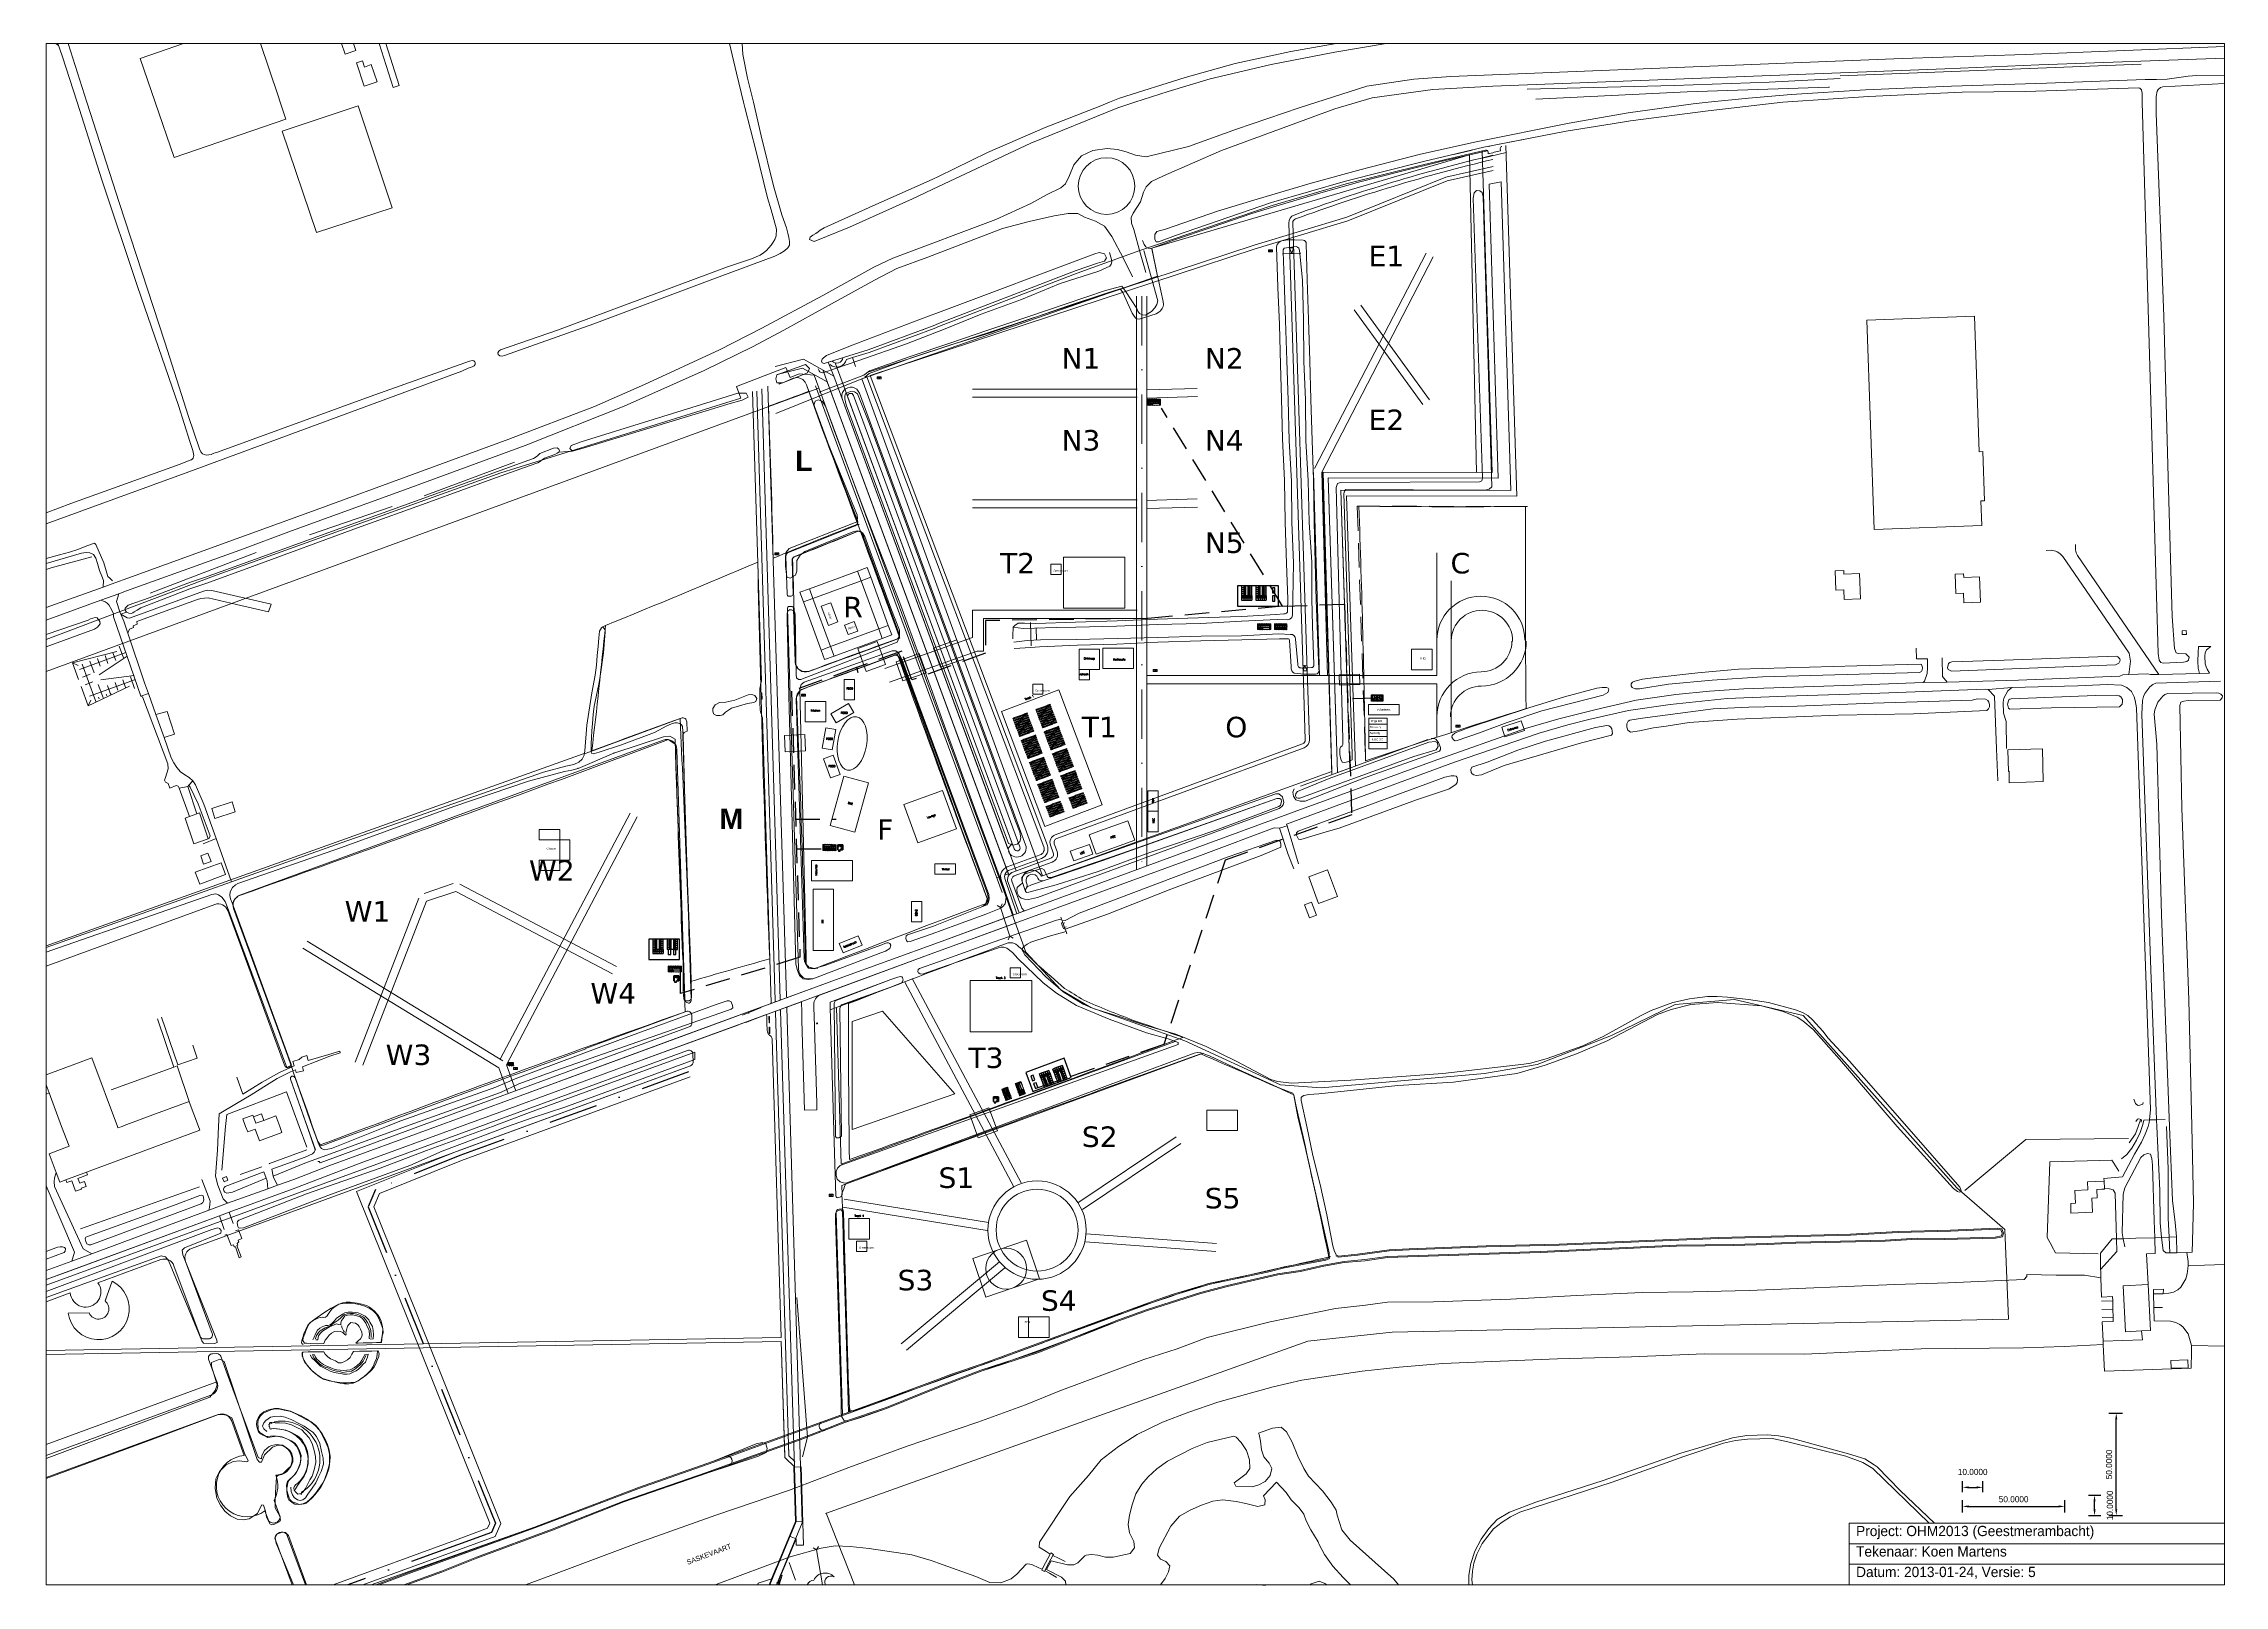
# Model space of a CAD drawing. Header units: millimetres. Extents: x 111563 to 112628, y 522776 to 523529.
import ezdxf
from ezdxf.enums import TextEntityAlignment as Align

# ---------------------------------------------------------------- set-up
doc = ezdxf.new("R2010")
doc.units = ezdxf.units.MM
doc.linetypes.add('DASHDOTX2', pattern=[48, 24, -11.95, 0.1, -11.95])
doc.linetypes.add('DASHED', pattern=[18, 12, -6])
doc.layers.get('0').update_dxf_attribs({"true_color": 0xffffff})
doc.layers.get('Defpoints').update_dxf_attribs({"true_color": 0xffffff})
for name, color, linetype, lineweight, true_color in [('aggregaten', 94, 'Continuous', 0, 0x00aa00), ('B01 hoofdgebouw', 253, 'Continuous', 0, 0xadadad), ('B02 bijgebouw', 253, 'Continuous', 0, 0xadadad), ('B04 kunstwerk', 253, 'Continuous', 0, 0xadadad), ('B11 dakrand', 253, 'Continuous', 0, 0xadadad), ('B14 dakr bijgeb', 253, 'Continuous', 0, 0xadadad), ('border', 18, 'Continuous', 0, 0x000000), ('bouwweg', 1, 'Continuous', 0, 0xff0000), ('bouwweg as', 18, 'DASHDOTX2', 0, 0x000000), ('event roads', 1, 'Continuous', 0, 0xff0000), ('FIELD A - talud basis', 253, 'Continuous', 0, 0xadadad), ('FIELD A - talud plateau', 253, 'Continuous', 0, 0xadadad), ('FIELD C - hull', 18, 'Continuous', 0, 0x000000), ('FIELD F - hull', 18, 'Continuous', 0, 0x000000), ('FIELD L - hull', 18, 'Continuous', 0, 0x000000), ('FIELD M - hull', 18, 'Continuous', 0, 0x000000), ('FIELD N-O-Q - hull', 18, 'Continuous', 0, 0x000000), ('FIELD R - hull', 18, 'Continuous', 0, 0x000000), ('FIELD S - hull', 18, 'Continuous', 0, 0x000000), ('FIELD T3 - hull', 18, 'Continuous', 0, 0x000000), ('FIELD W - hull', 18, 'Continuous', 0, 0x000000), ('hill', 18, 'Continuous', 0, 0x000000), ('KOP -ACHTERGROND', 47, 'Continuous', 0, 0x7f6f3f), ('Pipes - water', 5, 'DASHED', 25, 0x0000ff), ('Q05 bomenrij-groep', 3, 'Continuous', 0, 0x00ff00), ('T hardware', 18, 'Continuous', 0, 0x000000), ('T horeca', 18, 'Continuous', 0, 0x000000), ('T orga', 18, 'Continuous', 0, 0x000000), ('T2', 18, 'Continuous', 0, 0x000000), ('T22 vlakafsluiter', 253, 'Continuous', 0, 0xadadad), ('T3', 18, 'Continuous', 0, 0x000000), ('T4', 18, 'Continuous', 0, 0x000000), ('temp bridges', 1, 'Continuous', 0, 0xff0000), ('V00 kant verhard', 253, 'Continuous', 0, 0xadadad), ('V01 kant gesl verh', 253, 'Continuous', 0, 0xadadad), ('V02 kant open verh', 253, 'Continuous', 0, 0xadadad), ('W00 kant water', 5, 'Continuous', 0, 0x0000ff)]:
    doc.layers.add(name, color=color, linetype=linetype, lineweight=lineweight, true_color=true_color)
doc.layers.add('toilet', color=18, linetype='Continuous', true_color=0x000000)
doc.styles.add('textstyle100', font='Standard')
doc.styles.add('textstyle34', font='')
doc.styles.add('textstyle35', font='Standard')
doc.styles.add('textstyle36', font='standard')
doc.styles.add('textstyle37', font='standard')
doc.styles.add('textstyle38', font='standard')
doc.styles.add('textstyle39', font='standard')
doc.styles.add('textstyle40', font='standard')
doc.styles.add('textstyle41', font='standard')
doc.styles.add('textstyle42', font='standard')
doc.styles.add('textstyle43', font='standard')
doc.styles.add('textstyle44', font='standard')
doc.styles.add('textstyle45', font='standard')
doc.styles.add('textstyle46', font='standard')
doc.styles.add('textstyle47', font='standard')
doc.styles.add('textstyle48', font='standard')
doc.styles.add('textstyle49', font='standard')
doc.styles.add('textstyle50', font='standard')
doc.styles.add('textstyle51', font='standard')
doc.styles.add('textstyle52', font='')
doc.styles.add('textstyle53', font='')
doc.styles.add('textstyle54', font='')
doc.styles.add('textstyle55', font='')
doc.styles.add('textstyle56', font='')
doc.styles.add('textstyle57', font='')
doc.styles.add('textstyle58', font='')
doc.styles.add('textstyle59', font='')
doc.styles.add('textstyle60', font='')
doc.styles.add('textstyle61', font='')
doc.styles.add('textstyle62', font='')
doc.styles.add('textstyle63', font='')
doc.styles.add('textstyle64', font='')
doc.styles.add('textstyle66', font='')
doc.styles.add('textstyle67', font='')
doc.styles.add('textstyle68', font='')
doc.styles.add('textstyle69', font='')
doc.styles.add('textstyle70', font='')
doc.styles.add('textstyle71', font='')
doc.styles.add('textstyle72', font='')
doc.styles.add('textstyle73', font='')
doc.styles.add('textstyle74', font='')
doc.styles.add('textstyle75', font='')
doc.styles.add('textstyle76', font='')
doc.styles.add('textstyle77', font='')
doc.styles.add('textstyle78', font='')
doc.styles.add('textstyle79', font='')
doc.styles.add('textstyle80', font='')
doc.styles.add('textstyle81', font='')
doc.styles.add('textstyle82', font='')
doc.styles.add('textstyle83', font='')
doc.styles.add('textstyle84', font='')
doc.styles.add('textstyle85', font='')
doc.styles.add('textstyle86', font='')
doc.styles.add('textstyle87', font='')
doc.styles.add('textstyle88', font='')
doc.styles.add('textstyle89', font='')
doc.styles.add('textstyle90', font='')
doc.styles.add('textstyle91', font='')
doc.styles.add('textstyle92', font='')
doc.styles.add('textstyle93', font='')
doc.styles.add('textstyle94', font='')
doc.styles.add('textstyle95', font='Standard')
doc.styles.add('textstyle96', font='Standard')
doc.styles.add('textstyle97', font='Standard')
doc.styles.add('textstyle98', font='Standard')
doc.styles.add('textstyle99', font='Standard')
doc.styles.get('textstyle34').set_extended_font_data('251000')
doc.styles.get('textstyle52').set_extended_font_data('Liberation Sans', bold=True)
doc.styles.get('textstyle53').set_extended_font_data('Liberation Sans', bold=True)
doc.styles.get('textstyle54').set_extended_font_data('Liberation Sans')
doc.styles.get('textstyle55').set_extended_font_data('Liberation Sans')
doc.styles.get('textstyle56').set_extended_font_data('Liberation Sans')
doc.styles.get('textstyle57').set_extended_font_data('Liberation Sans')
doc.styles.get('textstyle58').set_extended_font_data('Liberation Sans')
doc.styles.get('textstyle59').set_extended_font_data('Tlwg Typist')
doc.styles.get('textstyle60').set_extended_font_data('Tlwg Typist')
doc.styles.get('textstyle61').set_extended_font_data('Tlwg Typist')
doc.styles.get('textstyle62').set_extended_font_data('Tlwg Typist')
doc.styles.get('textstyle63').set_extended_font_data('Tlwg Typist')
doc.styles.get('textstyle64').set_extended_font_data('Tlwg Typist')
doc.styles.get('textstyle66').set_extended_font_data('Liberation Sans')
doc.styles.get('textstyle67').set_extended_font_data('Liberation Sans')
doc.styles.get('textstyle68').set_extended_font_data('Tlwg Typist')
doc.styles.get('textstyle69').set_extended_font_data('Tlwg Typist')
doc.styles.get('textstyle70').set_extended_font_data('Tlwg Typist')
doc.styles.get('textstyle71').set_extended_font_data('DejaVu Sans Mono')
doc.styles.get('textstyle72').set_extended_font_data('DejaVu Sans Mono')
doc.styles.get('textstyle73').set_extended_font_data('DejaVu Sans Mono')
doc.styles.get('textstyle74').set_extended_font_data('DejaVu Sans Mono')
doc.styles.get('textstyle75').set_extended_font_data('DejaVu Sans Mono')
doc.styles.get('textstyle76').set_extended_font_data('DejaVu Sans Mono')
doc.styles.get('textstyle77').set_extended_font_data('DejaVu Sans Mono')
doc.styles.get('textstyle78').set_extended_font_data('DejaVu Sans Mono')
doc.styles.get('textstyle79').set_extended_font_data('DejaVu Sans Mono')
doc.styles.get('textstyle80').set_extended_font_data('DejaVu Sans Mono')
doc.styles.get('textstyle81').set_extended_font_data('DejaVu Sans Mono')
doc.styles.get('textstyle82').set_extended_font_data('DejaVu Sans Mono')
doc.styles.get('textstyle83').set_extended_font_data('DejaVu Sans Mono')
doc.styles.get('textstyle84').set_extended_font_data('DejaVu Sans Mono')
doc.styles.get('textstyle85').set_extended_font_data('DejaVu Sans Mono')
doc.styles.get('textstyle86').set_extended_font_data('DejaVu Sans Mono')
doc.styles.get('textstyle87').set_extended_font_data('DejaVu Sans Mono')
doc.styles.get('textstyle88').set_extended_font_data('DejaVu Sans Mono')
doc.styles.get('textstyle89').set_extended_font_data('DejaVu Sans Mono')
doc.styles.get('textstyle90').set_extended_font_data('DejaVu Sans Mono')
doc.styles.get('textstyle91').set_extended_font_data('DejaVu Sans Mono')
doc.styles.get('textstyle92').set_extended_font_data('DejaVu Sans Mono')
doc.styles.get('textstyle93').set_extended_font_data('DejaVu Sans Mono')
doc.styles.get('textstyle94').set_extended_font_data('DejaVu Sans Mono')
doc.dimstyles.new('QCADDimStyle', dxfattribs={"dimtxt": 3, "dimasz": 3, "dimexe": 3, "dimexo": 1.5, "dimgap": 2, "dimtad": 1, "dimtoh": 1, "dimdec": 4, "dimzin": 0, "dimdsep": 46, "dimtxsty": 'Standard', "dimcen": 0.09, "dimadec": 0, "dimazin": 0, "dimtfac": 1, "dimtdec": 4, "dimtofl": 0, "dimtmove": 0, "dimatfit": 3, "dimfxl": 1, "dimtolj": 1, "dimtzin": 0, "dimarcsym": 0})

# ---------------------------------------------------------------- blocks, each defined once
blk = doc.blocks.new('PAAL')
blk.add_circle((0, 0), 1000)
blk = doc.blocks.new('*D90')
at = {"color": 0, "lineweight": -2}
for p, q in [((112500, 522821.5), (112500, 522826.8)), ((112503, 522823.8), (112507, 522823.8)), ((112510, 522821.5), (112510, 522826.8))]:
    blk.add_line(p, q, dxfattribs=at)
at = {"color": 0}
for points in [[(112503, 522824.3), (112503, 522823.3), (112500, 522823.8)], [(112507, 522823.3), (112507, 522824.3), (112510, 522823.8)]]:
    blk.add_solid(points, dxfattribs=at)
at = {"layer": 'Defpoints', "color": 0}
for p in [(112510, 522823.8), (112500, 522820), (112510, 522820)]:
    blk.add_point(p, dxfattribs=at)
at = {"color": 0, "insert": (112505, 522831.3), "char_height": 3, "attachment_point": 5}
blk.add_mtext('\\A1;10.0000', dxfattribs=at)
blk = doc.blocks.new('*D91')
at = {"color": 0, "lineweight": -2}
for p, q in [((112500, 522811.5), (112500, 522817.500125)), ((112503, 522814.500125), (112547, 522814.500125)), ((112550, 522811.5), (112550, 522817.500125))]:
    blk.add_line(p, q, dxfattribs=at)
at = {"color": 0}
for points in [[(112503, 522815.000125), (112503, 522814.000125), (112500, 522814.500125)], [(112547, 522814.000125), (112547, 522815.000125), (112550, 522814.500125)]]:
    blk.add_solid(points, dxfattribs=at)
at = {"layer": 'Defpoints', "color": 0}
for p in [(112550, 522814.500125), (112500, 522810), (112550, 522810)]:
    blk.add_point(p, dxfattribs=at)
at = {"color": 0, "insert": (112525, 522818.000125), "char_height": 3, "attachment_point": 5}
blk.add_mtext('\\A1;50.0000', dxfattribs=at)
blk = doc.blocks.new('*D92')
at = {"color": 0, "lineweight": -2}
for p, q in [((112561.5, 522820), (112567.5, 522820)), ((112564.5, 522813), (112564.5, 522817)), ((112561.5, 522810), (112567.5, 522810))]:
    blk.add_line(p, q, dxfattribs=at)
at = {"color": 0}
for points in [[(112565, 522817), (112564, 522817), (112564.5, 522820)], [(112564, 522813), (112565, 522813), (112564.5, 522810)]]:
    blk.add_solid(points, dxfattribs=at)
at = {"layer": 'Defpoints', "color": 0}
for p in [(112560, 522820), (112564.5, 522820), (112560, 522810)]:
    blk.add_point(p, dxfattribs=at)
at = {"color": 0, "insert": (112572, 522815), "char_height": 3, "attachment_point": 5, "rotation": 90}
blk.add_mtext('\\A1;10.0000', dxfattribs=at)
blk = doc.blocks.new('*D93')
at = {"color": 0, "lineweight": -2}
for p, q in [((112571.5, 522860), (112578.1, 522860)), ((112575.1, 522813), (112575.1, 522857)), ((112571.5, 522810), (112578.1, 522810))]:
    blk.add_line(p, q, dxfattribs=at)
at = {"color": 0}
for points in [[(112575.6, 522857), (112574.6, 522857), (112575.1, 522860)], [(112574.6, 522813), (112575.6, 522813), (112575.1, 522810)]]:
    blk.add_solid(points, dxfattribs=at)
at = {"layer": 'Defpoints', "color": 0}
for p in [(112570, 522860), (112575.1, 522860), (112570, 522810)]:
    blk.add_point(p, dxfattribs=at)
at = {"color": 0, "insert": (112571.6, 522835), "char_height": 3, "attachment_point": 5, "rotation": 90}
blk.add_mtext('\\A1;50.0000', dxfattribs=at)

msp = doc.modelspace()

# ---------------------------------------------------------------- hatches: boundary and pattern name
at = {"layer": 'FIELD C - hull'}
h = msp.add_hatch(dxfattribs=at)
h.set_pattern_fill('AR-B816', color=256, scale=1000, style=0)
edge = h.paths.add_edge_path(flags=0)
edge.add_arc((117940.973, 523269.04231), 5654.41525, 179.65913744, 180.65913744)
edge.add_arc((113708.29041, 518698.39885), 4724.47391, 107.50866986, 108.50866986)
edge.add_arc((105084.63292, 523054.3003), 7124.9646, 0.998827827, 1.998827827)
edge.add_arc((112253.47058, 527966.24907), 4663.68594, 269.4077257, 270.4077257)
at = {"layer": 'FIELD F - hull'}
h = msp.add_hatch(dxfattribs=at)
h.set_pattern_fill('AR-B816', color=256, scale=1000, style=0)
edge = h.paths.add_edge_path(flags=0)
edge.add_arc((118835.53178, 525681.69591), 7280.62405, 199.673781411, 200.673781411)
edge.add_arc((112164.4325, 523077.65319), 144.66022, 166.55220559, 167.55220559)
edge.add_arc((113804.70745, 518298.22268), 5129.898, 110.3213192, 111.3213192)
edge.add_arc((111894.60483, 522918.70969), 164.54002, 74.17047013, 75.17047013)
edge.add_arc((111835.92256, 522982.26304), 138.85644, 43.45658314, 44.45658314)
edge.add_arc((104466.83577, 522890.76036), 7470.58485, 1.4478013, 2.4478013)
edge.add_arc((111749.9902, 523323.27303), 213.28916, 327.86560753, 328.86560753)
edge.add_arc((111854.56536, 523397.03301), 199.88382, 292.96585217, 293.96585217)
edge.add_arc((111030.39541, 525752.57796), 2694.832, 289.63104808, 290.63104808)
at = {"layer": 'FIELD L - hull'}
h = msp.add_hatch(dxfattribs=at)
h.set_pattern_fill('AR-B816', color=256, scale=1000, style=0)
edge = h.paths.add_edge_path(flags=0)
edge.add_arc((115664.28675, 524695.47183), 3959.97656, 199.72509377, 200.72509377)
edge.add_arc((112896.82943, 520916.23583), 2555.54681, 111.49167884, 112.49167884)
edge.add_arc((107665.92197, 523185.98525), 4254.26709, 1.23118952, 2.23118952)
edge.add_arc((111506.36672, 524484.36097), 1204.86995, 289.9244782, 290.9244782)
at = {"layer": 'FIELD M - hull'}
h = msp.add_hatch(dxfattribs=at)
h.set_pattern_fill('AR-B816', color=256, scale=1000, style=0)
edge = h.paths.add_edge_path(flags=0)
edge.add_arc((110100.51267, 527519.9156), 4614.66426, 292.10933608, 293.10933608)
edge.add_arc((123015.50456, 523514.18184), 11106.36026, 181.231189522, 182.231189522)
edge.add_arc((112529.80807, 520862.93676), 2301.77312, 105.42566029, 106.42566029)
edge.add_arc((104523.25818, 522837.89974), 7359.36025, 1.813286739, 2.813286739)
edge.add_arc((112756.48119, 520724.35128), 2627.47675, 109.63104808, 110.63104808)
edge.add_arc((108324.44089, 523595.83033), 3530.43389, 353.29007518, 354.29007518)
at = {"layer": 'FIELD N-O-Q - hull'}
h = msp.add_hatch(dxfattribs=at)
h.set_pattern_fill('AR-B816', color=256, scale=1000, style=0)
h.paths.add_polyline_path([(112104.1131, 523428.83168), (112259.20185, 523474.28717), (112262.73937, 523319.31976), (112187.88576, 523319.44031), (112192.07783, 523173.24212), (112050.76029, 523122.41024), (111962.59473, 523365.03129), (112106.90715, 523415.11788)], flags=0)
at = {"layer": 'FIELD R - hull'}
h = msp.add_hatch(dxfattribs=at)
h.set_pattern_fill('AR-B816', color=256, scale=1000, style=0)
edge = h.paths.add_edge_path(flags=0)
edge.add_arc((111956.1595, 523349.15585), 58.75594, 274.53341981, 275.53341981)
edge.add_arc((114896.66329, 524353.84382), 3121.47493, 199.91335063, 200.91335063)
edge.add_arc((112059.74472, 523219.71426), 81.3884, 165.84631847, 166.84631847)
edge.add_arc((112885.69759, 520696.96112), 2697.67904, 109.60597999, 110.60597999)
edge.add_arc((111935.16316, 523075.08391), 146.97056, 89.56530269, 90.56530269)
edge.add_arc((111857.14808, 523092.28898), 150.6633, 59.45689951, 60.45689951)
edge.add_arc((111786.88423, 523147.59465), 163.2067, 27.66186883, 28.66186883)
edge.add_arc((108988.60085, 523170.97226), 2942.00398, 1.06929857, 2.06929857)
edge.add_arc((111879.8364, 523322.2979), 66.48218, 317.28877654, 318.28877654)
edge.add_arc((111227.72242, 525079.79705), 1933.56983, 291.2800227, 292.2800227)
at = {"layer": 'FIELD S - hull'}
h = msp.add_hatch(dxfattribs=at)
h.set_pattern_fill('AR-B816', color=256, scale=1000, style=0)
edge = h.paths.add_edge_path(flags=0)
edge.add_arc((115685.35788, 513062.433), 10588.40563, 109.631048076, 110.631048076)
edge.add_arc((112218.10981, 522872.00564), 281.82131, 159.26339, 160.26339)
edge.add_arc((118056.83554, 523127.33421), 6106.09223, 181.502999634, 182.502999634)
edge.add_arc((110274.30302, 527718.61621), 5140.97771, 289.10054224, 290.10054224)
edge.add_arc((110976.83465, 525784.20987), 3082.96021, 290.19446078, 291.19446078)
edge.add_arc((111347.00334, 525201.86926), 2409.94255, 287.99286036, 288.99286036)
edge.add_arc((111721.02084, 524878.38297), 1997.84256, 281.85122302, 282.85122302)
edge.add_arc((111851.68045, 524378.67903), 1481.68345, 282.22312468, 283.22312468)
edge.add_arc((107644.92175, 521992.16397), 4642.69354, 11.7332323, 12.7332323)
edge.add_arc((111009.21803, 520425.35162), 2839.73858, 65.79680074, 66.79680074)
at = {"layer": 'FIELD T3 - hull'}
h = msp.add_hatch(dxfattribs=at)
h.set_pattern_fill('AR-B816', color=256, scale=1000, style=0)
edge = h.paths.add_edge_path(flags=0)
edge.add_arc((116316.38065, 523151.6835), 4367.2852, 181.23118952, 182.23118952)
edge.add_arc((108615.24184, 532337.45818), 9933.1604, 289.631048076, 290.631048076)
edge.add_arc((111627.38956, 521662.12474), 1462.91803, 70.52252842, 71.52252842)
edge.add_arc((111810.9448, 522339.86306), 763.03023, 68.4646126, 69.4646126)
edge.add_arc((111784.65455, 522382.35677), 733.52469, 66.37574329, 67.37574329)
edge.add_arc((111730.83549, 522521.60387), 634.15722, 58.00599613, 59.00599613)
edge.add_arc((111387.02477, 522315.36821), 1005.81686, 48.20310621, 49.20310621)
edge.add_arc((111609.14145, 522641.79212), 615.23495, 44.9964839, 45.9964839)
edge.add_arc((111894.98283, 522922.8557), 214.74152, 48.75888584, 49.75888584)
edge.add_arc((111990.49679, 522993.58284), 102.72239, 65.1243139, 66.1243139)
edge.add_arc((112037.21932, 522967.50681), 120.11828, 92.45501689, 93.45501689)
edge.add_arc((113683.75538, 518496.14399), 4880.02721, 109.80904363, 110.80904363)
at = {"layer": 'FIELD W - hull'}
h = msp.add_hatch(dxfattribs=at)
h.set_pattern_fill('AR-B816', color=256, scale=1000, style=0)
edge = h.paths.add_edge_path(flags=0)
edge.add_arc((112003.6636, 523380.94983), 235.05998, 234.80216575, 235.80216575)
edge.add_arc((119353.89098, 523392.19037), 7485.16917, 181.574430715, 182.574430715)
edge.add_arc((115511.43157, 512811.50529), 10870.30671, 109.536752836, 110.536752836)
edge.add_arc((111575.81362, 522917.07557), 142.82966, 31.15781879, 32.15781879)
edge.add_arc((105054.2858, 520670.64764), 7036.75004, 19.271552617, 20.271552617)
edge.add_arc((111519.4124, 523179.84015), 153.29693, 332.33745887, 333.33745887)
edge.add_arc((111569.39683, 523212.76772), 133.856, 310.54456961, 311.54456961)
edge.add_arc((107392.6406, 535182.77648), 12801.72952, 289.46308754, 290.46308754)
at = {"layer": 'V00 kant verhard'}
h = msp.add_hatch(dxfattribs=at)
h.set_pattern_fill('AR-B816', color=256, scale=1000, style=0)
h.paths.add_polyline_path([(112627.903, 523527.23764), (112530.566, 523523.343), (112470.508, 523521.339), (112250.136, 523512.538), (112232.138, 523511.372), (112209.07328, 523507.80812), (112176.04435, 523497.34878), (112145.45738, 523486.9362), (112122.02906, 523478.47597), (112101.34175, 523473.3585), (112096.16551, 523474.12131), (112091.60479, 523475.87283), (112087.37467, 523477.0117), (112082.33108, 523477.49979), (112075.33512, 523476.52361), (112069.82603, 523473.93854), (112065.98458, 523469.41919), (112063.95088, 523464.22194), (112062.03015, 523460.26751), (112059.65749, 523458.2338), (112053.10443, 523454.95727), (112045.08258, 523450.5509), (112027.90905, 523442.75502), (111977.74425, 523423.88673), (111968.472, 523419.474), (111943.43, 523405.653), (111913.759, 523389.75), (111893.101, 523379.078), (111856.481, 523362.188), (111832.057, 523351.451), (111790.216, 523335.613), (111696.025, 523301.114), (111604.124, 523267.735), (111597.716, 523265.419), (111592.013, 523263.358), (111564.203, 523253.30553), (111564.203, 523247.16755), (111590.937, 523256.883), (111599.753, 523260.087), (111603.433, 523261.424), (111658.83, 523281.405), (111683.966, 523290.714), (111739.147, 523310.825), (111798.108, 523332.5), (111846.428, 523351.628), (111885.622, 523369.01), (111909.176, 523380.637), (111924.485, 523388.786), (111939.759, 523397.227), (111968.801, 523413.129), (111979.6449, 523418.82803), (111994.69434, 523424.38683), (112031.30108, 523438.35163), (112044.31681, 523441.87672), (112056.51906, 523444.58833), (112063.29809, 523445.67298), (112068.04341, 523445.67298), (112071.29734, 523443.91043), (112076.58498, 523442.0123), (112081.02294, 523439.58514), (112084.68445, 523434.41979), (112090.37287, 523423.6968), (112094.68823, 523414.86994), (112101.19079, 523416.84175), (112098.47918, 523426.55835), (112095.31473, 523437.86306), (112094.18489, 523441.0266), (112094.07191, 523443.73821), (112094.97578, 523445.88491), (112098.5511, 523451.47965), (112100.07368, 523456.16576), (112101.31598, 523458.78113), (112104.06211, 523461.33111), (112109.89617, 523464.04662), (112138.20538, 523476.54172), (112193.45716, 523496.84626), (112211.80659, 523502.14627), (112241.433, 523506.322), (112270.728, 523507.824), (112491.463, 523516.319), (112537.339, 523518.279), (112627.903, 523521.60036)], flags=0)
edge = h.paths.add_edge_path(flags=0)
edge.add_arc((112082.02378, 523459.1117), 13.84051, 0, 360)
h = msp.add_hatch(dxfattribs=at)
h.set_pattern_fill('AR-B816', color=256, scale=1000, style=0)
h.paths.add_polyline_path([(111726.85863, 523528.655), (111730.10118, 523528.655), (111736.621, 523508.198), (111733.75, 523507.249)], flags=0)
h = msp.add_hatch(dxfattribs=at)
h.set_pattern_fill('AR-B816', color=256, scale=1000, style=0)
edge = h.paths.add_edge_path(flags=0)
edge.add_arc((112561.55045, 523282.10804), 6.33676, 184.91613561, 212.48183)
edge.add_line((112556.205, 523278.705), (112595.972, 523220.702))
edge.add_line((112595.972, 523220.702), (112591.747, 523220.606))
edge.add_line((112591.747, 523220.606), (112590.414, 523221.04))
edge.add_line((112590.414, 523221.04), (112581.209, 523220.583))
edge.add_line((112581.209, 523220.583), (112582.106, 523227.143))
edge.add_line((112582.106, 523227.143), (112581.355, 523230.997))
edge.add_line((112581.355, 523230.997), (112548.96, 523278.302))
edge.add_line((112548.96, 523278.302), (112555.122, 523284.173))
edge.add_line((112555.122, 523284.173), (112555.237, 523281.565))
h = msp.add_hatch(dxfattribs=at)
h.set_pattern_fill('AR-B816', color=256, scale=1000, style=0)
h.paths.add_polyline_path([(111624.105, 523252.143), (111608.45, 523246.476), (111608.634, 523245.234), (111606.644, 523244.373), (111606.906, 523243.615), (111605.002, 523242.863), (111604.107, 523240.803), (111600.774, 523250.038), (111603.83, 523248.262), (111604.997, 523248.089), (111641.131, 523261.396), (111643.12, 523261.785), (111645.195, 523261.586), (111674.035, 523255.043), (111672.727, 523251.186), (111657.175, 523254.902), (111643.355, 523258.135), (111639.825, 523257.77), (111638.13, 523257.22)], flags=0)
h = msp.add_hatch(dxfattribs=at)
h.set_pattern_fill('AR-B816', color=256, scale=1000, style=0)
h.paths.add_polyline_path([(112482.891, 523228.244), (112490.169, 523228.833), (112490.329, 523219.68), (112492.556, 523216.869), (112480.869, 523216.813), (112481.48, 523217.346), (112482.708, 523221.156), (112483, 523223.919)], flags=0)
h = msp.add_hatch(dxfattribs=at)
h.set_pattern_fill('AR-B816', color=256, scale=1000, style=0)
h.paths.add_polyline_path([(111564.203, 522925.30589), (111574.237, 522928.922), (111648.81, 522956.323), (111653.578, 522958.075), (111684.833, 522969.56), (111717.594, 522982.053), (111766.589, 523000), (111785.827, 523007.047), (111846.019, 523029.033), (111919.554, 523055.885), (111997.758, 523084.682), (112000, 523085.506), (112129.266, 523132.794), (112163.89, 523145.73), (112169.973, 523147.57), (112251.939, 523177.832), (112293.341, 523192.061), (112307.349, 523196.147), (112317.532, 523198.736), (112336.925, 523203.058), (112357.313, 523206.06), (112385.093, 523208.894), (112413.799, 523210.118), (112455.44, 523211.317), (112511.08, 523213.456), (112512.483, 523213.32), (112524.16, 523214.324), (112556.377, 523215.145), (112570.656, 523215.792), (112577.663, 523215.481), (112580.338, 523214.259), (112591.553, 523214.606), (112592.911, 523215.711), (112594.349, 523216.402), (112625.981, 523217.424), (112625.88726, 523221.31514), (112620.612, 523221.262), (112615.762, 523221.152), (112595.972, 523220.702), (112591.747, 523220.606), (112590.414, 523221.04), (112581.209, 523220.583), (112578.298, 523220.438), (112576.894, 523219.868), (112527.434, 523217.889), (112492.556, 523216.869), (112480.869, 523216.813), (112446.92, 523215.407), (112393.223, 523213.707), (112376.531, 523212.526), (112359.956, 523210.937), (112340.586, 523208.094), (112321.174, 523203.621), (112302.967, 523198.996), (112286.647, 523194.219), (112241.57, 523178.283), (112173.721, 523153.676), (112000, 523089.86), (111951.473, 523072.153), (111876.487, 523044.72), (111789.528, 523012.681), (111754.789, 523000), (111702.329, 522980.85), (111685.165, 522974.131), (111677.263, 522971.287), (111672.44, 522969.551), (111652.829, 522962.492), (111643.615, 522959.175), (111586.591, 522937.857), (111576.77, 522934.264), (111564.203, 522929.66665), (111562.98567, 522929.20483)], flags=0)
h = msp.add_hatch(dxfattribs=at)
h.set_pattern_fill('AR-B816', color=256, scale=1000, style=0)
h.paths.add_polyline_path([(112521.495, 523184.53), (112521.364, 523197.713), (112520.052, 523201.805), (112519.912, 523207.068), (112520.183, 523209.139), (112522.08, 523212.622), (112524.16, 523214.324), (112512.483, 523213.32), (112515.602, 523210.119), (112516.60401, 523184.33989)], flags=0)
h = msp.add_hatch(dxfattribs=at)
h.set_pattern_fill('AR-B816', color=256, scale=1000, style=0)
h.paths.add_polyline_path([(112591.328, 523003.176), (112591.198, 523001.963), (112590.669, 523000), (112589.266, 522996.289), (112587.433, 522992.4), (112583.944, 522986.431), (112578.125, 522975.339), (112569.077, 522974.563), (112569.3, 522969.712), (112571.86, 522969.543), (112573.625, 522969.031), (112574.54, 522967.461), (112575.159, 522945.104), (112575.331, 522938.875), (112579.258, 522941.162), (112578.464, 522945.209), (112577.919, 522947.986), (112578.407, 522966.869), (112579.239, 522970.063), (112587.148, 522984.898), (112588.648, 522986.132), (112590.401, 522986.835), (112591.786, 522986.494), (112592.494, 522984.336), (112592.768, 522981.155), (112593.63, 522954.123), (112593.899, 522945.702), (112594.144, 522938.007), (112599.36, 522938.299), (112597.934, 522939.462), (112597.263, 522945.809), (112596.511, 522952.924), (112596.366, 522968.762), (112594.96, 523000), (112594.834, 523003.259), (112592.009, 523076.449), (112587.629, 523201.287), (112587.984, 523207.929), (112588.357, 523209.894), (112589.043, 523211.414), (112591.553, 523214.606), (112580.338, 523214.259), (112582.47, 523212.304), (112583.777, 523209.806), (112584.387, 523207.995), (112584.939, 523204.368), (112591.879, 523008.296)], flags=0)
h = msp.add_hatch(dxfattribs=at)
h.set_pattern_fill('AR-B816', color=256, scale=1000, style=0)
h.paths.add_polyline_path([(111617.811, 523201.145), (111623.269, 523202.66), (111626.82, 523191.465), (111621.831, 523189.813)], flags=0)
h = msp.add_hatch(dxfattribs=at)
h.set_pattern_fill('AR-B816', color=256, scale=1000, style=0)
h.paths.add_polyline_path([(112163.89, 523145.73), (112166.481, 523145.639), (112170.721, 523132.695), (112173.422, 523125.796), (112175.796, 523128.267), (112170.216, 523146.766), (112169.973, 523147.57)], flags=0)
h = msp.add_hatch(dxfattribs=at)
h.set_pattern_fill('AR-B816', color=256, scale=1000, style=0)
h.paths.add_polyline_path([(111564.203, 522970.97756), (111569.125, 522977.54), (111568.227, 522974.805), (111568.058, 522973.065), (111568.315, 522970.702), (111582.369, 522940.312), (111586.591, 522937.857), (111576.77, 522934.264), (111578.072, 522938.585)], flags=0)
h = msp.add_hatch(dxfattribs=at)
h.set_pattern_fill('AR-B816', color=256, scale=1000, style=0)
h.paths.add_polyline_path([(111652.829, 522962.492), (111650.691, 522964.643), (111648.042, 522971.368), (111646.918, 522975.742), (111640.315, 522974.022), (111644.332, 522963.482), (111644.055, 522960.507), (111643.615, 522959.175)], flags=0)
h = msp.add_hatch(dxfattribs=at)
h.set_pattern_fill('AR-B816', color=256, scale=1000, style=0)
h.paths.add_polyline_path([(112456.26, 522832.925), (112451.426, 522835.877), (112443.123, 522838.987), (112414.072, 522846.213), (112407.018, 522847.575), (112394.965, 522847.248), (112389.203, 522846.615), (112383.303, 522845.349), (112363.912, 522838.874), (112329.001, 522826.313), (112283.81, 522811.723), (112279.238, 522809.413), (112275.213, 522806.811), (112271.074, 522803.473), (112265.492, 522796.435), (112262.843, 522791.218), (112261.362, 522786.817), (112260.67, 522782.874), (112260.451, 522778.697), (112260.69271, 522776.255), (112258.88451, 522776.255), (112258.925, 522780.901), (112259.953, 522786.616), (112261.912, 522792.583), (112264.948, 522798.436), (112268.67, 522803.698), (112272.707, 522808.036), (112278.737, 522811.616), (112291.622, 522816.612), (112324.518, 522827.141), (112362.527, 522840.529), (112387.763, 522847.948), (112394.785, 522849.054), (112404.872, 522849.445), (112410.149, 522848.918), (112414.755, 522848.17), (112418.78, 522847.087), (112444.327, 522840.215), (112452.357, 522837.788), (112456.823, 522834.777), (112458.29, 522833.788), (112469.525, 522822.228), (112486.33685, 522806.255), (112483.8202, 522806.255)], flags=0)
at = {"layer": 'V01 kant gesl verh'}
h = msp.add_hatch(dxfattribs=at)
h.set_pattern_fill('AR-B816', color=256, scale=1000, style=0)
h.paths.add_polyline_path([(111597.058, 523250.191), (111597.115, 523248.841), (111610.536, 523210.107), (111614.174, 523211.397), (111612.209, 523216.574), (111604.107, 523240.803), (111602.119, 523246.748), (111600.774, 523250.038), (111600.284, 523251.237), (111598.524, 523256.224), (111599.15, 523258.361), (111599.769, 523260.133), (111590.879, 523256.904), (111592.971, 523256.153), (111593.987, 523255.526), (111594.894, 523254.641), (111596.283, 523252.078)], flags=0)
at = {"layer": 'V02 kant open verh'}
h = msp.add_hatch(dxfattribs=at)
h.set_pattern_fill('AR-B816', color=256, scale=1000, style=0)
h.paths.add_polyline_path([(111583.345, 523283.187), (111586.397, 523284.331), (111587.844, 523284.756), (111588.552, 523284.047), (111592.36, 523275.211), (111594.426, 523268.54), (111595.266, 523267.714), (111596.7, 523266.447), (111592.018, 523263.44), (111592.194, 523266.612), (111591.464, 523268.623), (111590.331, 523271.461), (111589.334, 523274.775), (111588.416, 523277.431), (111587.409, 523279.157), (111585.632, 523280.005), (111583.719, 523280.184), (111581.442, 523279.882), (111564.203, 523274.7656), (111564.203, 523277.29922), (111570.748, 523279.085), (111575.674, 523280.431), (111579.734, 523281.702)], flags=0)
h = msp.add_hatch(dxfattribs=at)
h.set_pattern_fill('AR-B816', color=256, scale=1000, style=0)
h.paths.add_polyline_path([(111653.578, 522958.075), (111655.59, 522952.601), (111651.225, 522949.75), (111648.81, 522956.323)], flags=0)
at = {"layer": 'W00 kant water'}
h = msp.add_hatch(dxfattribs=at)
h.set_pattern_fill('AR-B816', color=256, scale=1000, style=0)
h.paths.add_polyline_path([(111574.91597, 523528.655), (111584.145, 523500), (111596.797, 523460.717), (111599.886, 523451.126), (111622.142, 523382.884), (111633.805, 523346.676), (111639.041, 523330.855), (111639.769, 523329.422), (111640.569, 523328.435), (111641.444, 523327.998), (111642.568, 523327.718), (111644.863, 523328.118), (111646.042, 523328.674), (111647.975, 523329.135), (111722.524, 523356.376), (111770.899, 523373.559), (111772.376, 523373.921), (111773.035, 523373.807), (111773.598, 523373.378), (111773.801, 523372.92), (111773.712, 523371.99), (111773.256, 523371.401), (111772.185, 523370.806), (111770.332, 523370.177), (111767.179, 523368.702), (111687.316, 523339.329), (111633.979, 523319.675), (111564.203, 523294.1837), (111564.203, 523299.61992), (111576.257, 523304.132), (111629.64, 523323.279), (111634.948, 523325.397), (111635.201, 523325.517), (111636.016, 523326.326), (111636.388, 523327.557), (111635.876, 523329.98), (111634.331, 523334.4), (111628.816, 523351.929), (111625.744, 523360.934), (111608.907, 523410.118), (111591.459, 523462.154), (111579.34, 523500), (111572.088, 523522.645), (111569.86168, 523528.655)], flags=0)
h = msp.add_hatch(dxfattribs=at)
h.set_pattern_fill('AR-B816', color=256, scale=1000, style=0)
h.paths.add_polyline_path([(111897.94137, 523528.655), (111904.06071, 523528.655), (111904.445, 523523.333), (111906.786, 523511.835), (111909.577, 523500), (111913.453, 523483.559), (111919.367, 523459.282), (111923.513, 523445.144), (111925.706, 523438.777), (111926.452, 523436.13), (111926.835, 523433.981), (111927.16, 523432.01), (111927.272, 523430.274), (111926.45, 523428.959), (111924.83, 523427.564), (111922.606, 523426.193), (111920.041, 523424.945), (111887.199, 523412.734), (111831.625, 523391.819), (111788.102, 523376.41), (111786.893, 523376.11), (111785.713, 523376.236), (111785.003, 523376.84), (111784.774, 523377.762), (111785.272, 523378.563), (111786.091, 523379.091), (111814, 523388.718), (111896.988, 523419.733), (111908.617, 523423.623), (111910.915, 523424.617), (111912.877, 523425.452), (111914.561, 523426.44), (111916.062, 523427.65), (111918.331, 523430.316), (111919.273, 523431.675), (111920.106, 523433.02), (111920.693, 523434.751), (111920.857, 523438.086), (111918.296, 523447.471), (111916.416, 523453.393), (111910.953, 523475.954), (111905.418, 523497.454), (111904.802, 523500), (111901.358, 523514.239)], flags=0)
h = msp.add_hatch(dxfattribs=at)
h.set_pattern_fill('AR-B816', color=256, scale=1000, style=0)
h.paths.add_polyline_path([(112218.50399, 523528.655), (112193.581, 523524.564), (112162.501, 523518.384), (112132.67, 523511.442), (112112.141, 523505.272), (112095.854, 523500), (112087.541, 523497.309), (112045.105, 523480.005), (112000, 523458.88), (111987.351, 523452.824), (111956.593, 523439.06), (111939.293, 523431.993), (111937.064, 523433.091), (111937.354, 523434.194), (111938.693, 523435.095), (111940.023, 523435.877), (111941.297, 523436.697), (111942.252, 523437.508), (111944.101, 523438.664), (111966.046, 523448.681), (111997.279, 523462.502), (112000, 523463.827), (112023.857, 523475.44), (112052.044, 523487.643), (112079.222, 523498.33), (112083.469, 523500), (112088.438, 523501.954), (112120.4, 523512.103), (112144.906, 523518.875), (112172.083, 523524.758), (112194.2392, 523528.655)], flags=0)
h = msp.add_hatch(dxfattribs=at)
h.set_pattern_fill('AR-B816', color=256, scale=1000, style=0)
h.paths.add_polyline_path([(112627.903, 523509.22387), (112597.785, 523507.64), (112596.73, 523507.227), (112595.534, 523506.255), (112595.078, 523505.517), (112594.672, 523502.871), (112594.661, 523500), (112594.641, 523494.745), (112598.264, 523395.374), (112600.544, 523310.968), (112602.481, 523248.983), (112603.58, 523233.409), (112604.28, 523231.277), (112605.391, 523230.827), (112609.039, 523230.684), (112610.668, 523229.042), (112610.432, 523227.621), (112609.632, 523226.917), (112607.939, 523226.657), (112597.944, 523226.167), (112596.792, 523226.548), (112596.137, 523227.634), (112595.635, 523230.88), (112587.815, 523500), (112587.687, 523504.401), (112587.436, 523506.074), (112586.551, 523506.886), (112585.892, 523507.13), (112530.789, 523505.317), (112499.807, 523504.963), (112454.066, 523502.821), (112414.728, 523500.289), (112412.224, 523500), (112375.787, 523495.794), (112337.859, 523490.953), (112328.89, 523489.496), (112306.523, 523485.863), (112266.236, 523478.056), (112236.883, 523471.082), (112198.758, 523461.501), (112162.535, 523451.029), (112115.72744, 523434.91235), (112107.38344, 523431.85772), (112106.33238, 523431.83145), (112105.54409, 523432.98761), (112105.5589, 523435.47727), (112106.57575, 523436.94606), (112110.8085, 523438.083), (112136.2235, 523446.855), (112153.999, 523452.151), (112181.924, 523460.459), (112206.336, 523467.213), (112235.36, 523474.637), (112262.512, 523480.739), (112307.909, 523489.773), (112336.834, 523494.872), (112368.575, 523499.239), (112375.839, 523500), (112395.474, 523502.057), (112416.404, 523503.885), (112452.683, 523506.082), (112494.639, 523507.867), (112541.045, 523509.28), (112589.266, 523511.157), (112594.71, 523511.063), (112599.887, 523511.339), (112610.148, 523512.8), (112614.507, 523513.104), (112627.903, 523513.29173)], flags=0)
h = msp.add_hatch(dxfattribs=at)
h.set_pattern_fill('AR-B816', color=256, scale=1000, style=0)
h.paths.add_polyline_path([(112197.89912, 523308.93983), (112198.17156, 523310.08405), (112198.93437, 523310.90135), (112265.1482, 523310.68835), (112267.50203, 523310.81912), (112268.94048, 523311.08065), (112270.1174, 523312.32295), (112265.99312, 523453.83306), (112265.52235, 523455.95151), (112264.26697, 523456.81458), (112262.61929, 523456.89304), (112261.5993, 523455.79459), (112261.05007, 523453.20537), (112265.63586, 523316.44397), (112265.33315, 523315.27099), (112264.16017, 523314.74125), (112196.29763, 523314.41606), (112194.772, 523313.87119), (112194.11816, 523311.90967), (112197.34533, 523189.29817), (112197.48155, 523186.43761), (112197.0729, 523185.80193), (112196.2556, 523185.12085), (112195.93776, 523184.43976), (112196.02857, 523181.62461), (112196.45315, 523179.28849), (112197.1593, 523177.8762), (112198.41468, 523177.71927), (112200.39369, 523178.11349), (112202, 523179), (112202.04701, 523181.80263)], flags=0)
h = msp.add_hatch(dxfattribs=at)
h.set_pattern_fill('AR-B816', color=256, scale=1000, style=0)
h.paths.add_polyline_path([(112076.34578, 523425.99869), (112078.38809, 523426.69376), (112081, 523426), (112082, 523424), (112081.0911, 523422.4736), (112081.0911, 523422.4736), (112077.566, 523421.52453), (112067.232, 523417.821), (112000, 523391.952), (111997.393, 523390.937), (111965.677, 523379.231), (111944.12, 523372.485), (111943.133, 523372.805), (111942.864, 523373.566), (111943.22, 523374.558), (111943.855, 523375.257), (111945.267, 523376.412), (111957.077, 523381.146), (111991.254, 523394.155), (112000, 523397.365)], flags=0)
h = msp.add_hatch(dxfattribs=at)
h.set_pattern_fill('AR-B816', color=256, scale=1000, style=0)
h.paths.add_polyline_path([(111924, 523363), (111921, 523363), (111920.5, 523365), (111921, 523367), (111935, 523372), (111937, 523370), (111936, 523368)], flags=0)
h = msp.add_hatch(dxfattribs=at)
h.set_pattern_fill('AR-B816', color=256, scale=1000, style=0)
h.paths.add_polyline_path([(111890.24, 523350.492), (111897.117, 523352.569), (111904.118, 523354.597), (111907, 523356), (111906, 523358), (111902, 523358), (111889, 523354), (111825.49508, 523334.18575), (111820.63394, 523332.4515), (111820, 523331), (111821.179, 523329.643), (111822.953, 523330.199), (111826.386, 523331.116)], flags=0)
h = msp.add_hatch(dxfattribs=at)
h.set_pattern_fill('AR-B816', color=256, scale=1000, style=0)
h.paths.add_polyline_path([(111890.24, 523350.492), (111897.117, 523352.569), (111904.118, 523354.597), (111907, 523356), (111907.036, 523356.942), (111904.24, 523355.621), (111890.697, 523351.089), (111825.935, 523331.737), (111821.506, 523330.533), (111820.405, 523330.07), (111821.179, 523329.643), (111822.953, 523330.199), (111826.386, 523331.116)], flags=0)
h = msp.add_hatch(dxfattribs=at)
h.set_pattern_fill('AR-B816', color=256, scale=1000, style=0)
h.paths.add_polyline_path([(111976.762, 523253.036), (111964, 523288), (111962.85072, 523289.77996), (111960.49689, 523290.72149), (111958.14306, 523290.34488), (111934.69893, 523280.64711), (111932.43925, 523278.95235), (111930.83865, 523276.31606), (111930.74449, 523271.04348), (111930.17957, 523269.16042), (111927.54329, 523267.65397), (111925.94268, 523268.12474), (111925.18946, 523273.67977), (111925.18946, 523278.48158), (111925.56607, 523280.36465), (111927.07252, 523282.15356), (111958.51967, 523294.48762), (111960.12028, 523295.24085), (111960.40274, 523296.7473), (111960.30858, 523298.53621), (111959.34736, 523300.83532), (111943.338, 523340.091), (111939.4335, 523351.0695), (111939.22931, 523352.55662), (111939.68125, 523354.02541), (111941.26302, 523354.70331), (111943.18374, 523354.13839), (111944.76552, 523351.65275), (111949, 523340), (111963.73771, 523300.63769), (111981.63434, 523254.26914), (111997, 523212), (112001.5812, 523199.19106), (112018.26302, 523153.57833), (112031.97662, 523115.80851), (112033, 523112), (112032.49373, 523108.73973), (112031.36451, 523107.35886), (112030.44451, 523106.49986), (112023.137, 523103.682), (112000, 523095.135), (111999.12, 523094.81), (111986.117, 523090.259), (111984.774, 523090.077), (111984.302, 523090.858), (111984.078, 523091.743), (111984.207, 523093.079), (111984.6, 523093.393), (111984.834, 523093.606), (111997.542, 523097.773), (112000, 523098.76), (112023.50843, 523108.27508), (112024.37223, 523109.44558), (112024.71277, 523111.07262), (112024.59925, 523113.26723), (111982.13516, 523228.15507), (111980.57154, 523231.07798), (111979.15489, 523232.16772), (111977.30234, 523232.16772), (111934.33009, 523216.93777), (111932.9178, 523215.71377), (111932.25873, 523213.54825), (111935.31591, 523082.74622), (111935.40672, 523079.02295), (111935.76997, 523078.02403), (111936.54186, 523077.34294), (111937.677, 523077.11592), (111939.22079, 523077.07051), (111941.12783, 523077.56997), (111944.45858, 523078.64759), (111972.374, 523088.667), (111973.775, 523089.354), (111974.709, 523089.666), (111975.485, 523089.685), (111976.267, 523089.281), (111976.66, 523088.476), (111976.171, 523086.867), (111974.14, 523085.497), (111971.894, 523084.747), (111938.6015, 523072.00956), (111936.31073, 523071.75487), (111933.85126, 523072.07019), (111932.05395, 523073.74137), (111931.04493, 523076.20084), (111930.33444, 523079.27672), (111926.95394, 523210.45083), (111926.12685, 523247.53324), (111926.11145, 523250.52795), (111926.39523, 523251.60002), (111927.18353, 523252.19913), (111928.16101, 523252.23066), (111929.57993, 523251.4739), (111929.92678, 523249.86578), (111930.52368, 523220.43127), (111930.7053, 523218.97828), (111931.61341, 523218.16098), (111932.79396, 523218.20639), (111979.79919, 523236.37056), (111980.92903, 523239.08217), (111980.92903, 523242.3587)], flags=0)
h = msp.add_hatch(dxfattribs=at)
h.set_pattern_fill('AR-B816', color=256, scale=1000, style=0)
h.paths.add_polyline_path([(111954.90225, 523352.2483), (111954.16815, 523355.15934), (111954.29143, 523356.69708), (111954.53219, 523357.60946), (111955.29717, 523358.12557), (111956.92421, 523358.80666), (111958.96746, 523358.57963), (111960.40531, 523357.63368), (111966.36041, 523343.11079), (112037.65065, 523149.0723), (112039.7004, 523143.75169), (112040.19078, 523140.91837), (112039.64592, 523139.1748), (112038.44721, 523137.75814), (112036.4312, 523137.37673), (112034.14275, 523138.19403)], flags=0)
h = msp.add_hatch(dxfattribs=at)
h.set_pattern_fill('AR-B816', color=256, scale=1000, style=0)
h.paths.add_polyline_path([(111664.131, 523276.106), (111641.559, 523268.001), (111634.683, 523265.688), (111614.518, 523258.145), (111604.208, 523254.516), (111602.803, 523252.992), (111602.803, 523252.065), (111603.427, 523251.123), (111604.669, 523250.538), (111605.754, 523250.393), (111606.474, 523250.694), (111607.231, 523251.245), (111608.689, 523252.138), (111610.442, 523253.171), (111634.359, 523262.446), (111642.746, 523265.306), (111665.033, 523273.442), (111716.322, 523292.248), (111751.623, 523304.963), (111781.813, 523315.97), (111800.024, 523322.599), (111804.249, 523323.985), (111805.6, 523324.812), (111806.621, 523325.542), (111807.604, 523326.229), (111812.573, 523327.985), (111813.8, 523328.644), (111814.513, 523329.181), (111814.865, 523329.919), (111814.578, 523330.685), (111813.73, 523331.255), (111811.907, 523331.211), (111805.234, 523328.489), (111804.047, 523327.194), (111802.218, 523326.183), (111797.57, 523324.519), (111752.264, 523308.028), (111707.593, 523291.939)], flags=0)
h = msp.add_hatch(dxfattribs=at)
h.set_pattern_fill('AR-B816', color=256, scale=1000, style=0)
h.paths.add_polyline_path([(111564.203, 523240.18101), (111564.203, 523234.19514), (111587.904, 523242.719), (111589.219, 523243.751), (111590.679, 523245.431), (111590.492, 523246.566), (111589.168, 523248.335), (111588.135, 523248.478), (111587.019, 523248.197), (111585.936, 523247.763), (111584.668, 523247.204)], flags=0)
h = msp.add_hatch(dxfattribs=at)
h.set_pattern_fill('AR-B816', color=256, scale=1000, style=0)
h.paths.add_polyline_path([(111564.203, 523087.33283), (111641.845, 523114.927), (111654.727, 523119.478), (111708.352, 523138.424), (111766.612, 523158.829), (111807.055, 523173.017), (111818.066, 523175.869), (111821.941, 523176.77), (111824.387, 523177.834), (111826.004, 523179.317), (111826.888, 523181.344), (111827.268, 523183.376), (111828.188, 523195.833), (111830.628, 523211.697), (111832.273, 523220.324), (111832.959, 523225.256), (111833.274, 523229.936), (111833.824, 523234.391), (111834.17, 523238.622), (111834.457, 523241.808), (111835.396, 523243.5), (111836.123, 523243.868), (111837.074, 523242.618), (111837.125, 523242.372), (111837.27, 523241.41), (111836.329, 523231.235), (111834.986, 523220.768), (111834.072, 523215.883), (111832.991, 523210.481), (111831.865, 523205.201), (111831.35, 523201.135), (111830.974, 523196.722), (111830.673, 523193.157), (111830.542, 523189.915), (111830.446, 523186.871), (111830.355, 523184.035), (111830.36441, 523182.70612), (111830.68942, 523182.09489), (111831.45208, 523181.90422), (111832, 523182), (111834.3085, 523182.79532), (111845.14254, 523186.31506), (111861.26492, 523192.25339), (111867.39609, 523195.64743), (111869.62958, 523196.5452), (111871.16237, 523197.02694), (111872.34481, 523197.09263), (111873.72432, 523196.74228), (111874.55641, 523196.06347), (111875.03814, 523195.18759), (111875.18967, 523192.8595), (111875.21157, 523191.04205), (111876.56682, 523139.36115), (111879, 523078), (111879.38888, 523063.02193), (111879, 523062), (111878.17176, 523061.36967), (111876.46905, 523061.29399), (111875.71228, 523061.71021), (111875.56093, 523062.50481), (111875.37174, 523065.79672), (111875.23389, 523083.32228), (111873.44422, 523129.04004), (111871.65456, 523175.73397), (111871.44758, 523189.0727), (111868.73597, 523190.56409), (111865.7532, 523190.15734), (111841.48428, 523182.29367), (111824.01, 523174.786), (111820.99, 523173.928), (111817.357, 523173.308), (111799.689, 523168.577), (111763.25, 523156.187), (111708.427, 523136.245), (111657.769, 523118.552), (111656.752, 523118.007), (111655.174, 523116.632), (111654.065, 523114.616), (111653.96496, 523112.81332), (111654.22043, 523111.17104), (111655.018, 523109.132), (111684.03, 523029.871), (111681.749, 523028.73), (111668.443, 523064.704), (111652.356, 523108.198), (111651.58867, 523109.89048), (111650, 523112), (111648.365, 523113.111), (111647.02, 523113.506), (111645.052, 523113.286), (111612.441, 523101.866), (111570.211, 523087.182), (111564.203, 523085.1219)], flags=0)
h = msp.add_hatch(dxfattribs=at)
h.set_pattern_fill('AR-B816', color=256, scale=1000, style=0)
h.paths.add_polyline_path([(112520.438, 523227.658), (112494.765, 523226.778), (112493.773, 523226.545), (112493.142, 523225.986), (112492.667, 523223.972), (112492.971, 523223.141), (112494.7, 523222.326), (112574.677, 523225.424), (112576.38, 523226.103), (112577.034, 523227.414), (112576.851, 523228.254), (112575.908, 523229.338), (112575.233, 523229.537)], flags=0)
h = msp.add_hatch(dxfattribs=at)
h.set_pattern_fill('AR-B816', color=256, scale=1000, style=0)
h.paths.add_polyline_path([(112448.377, 523224.845), (112479.323, 523225.712), (112480.01, 523225.482), (112480.536, 523224.122), (112480.333, 523222.725), (112479.989, 523222.061), (112478.97, 523221.658), (112402.38, 523219.534), (112377.727, 523217.905), (112356.512, 523215.864), (112342.225, 523213.732), (112340.213, 523213.632), (112338.708, 523214.313), (112338.239, 523215.198), (112338.264, 523216.099), (112338.876, 523216.876), (112339.95, 523217.383), (112343.694, 523218.313), (112348.924, 523219.042), (112370.727, 523221.502), (112390.586, 523223.225)], flags=0)
h = msp.add_hatch(dxfattribs=at)
h.set_pattern_fill('AR-B816', color=256, scale=1000, style=0)
h.paths.add_polyline_path([(111898.81819, 523204.21434), (111895.89693, 523202.28292), (111894.58924, 523200.92075), (111893.28156, 523200.64832), (111891.64696, 523200.64832), (111890.12133, 523201.5201), (111889.80901, 523202.99208), (111889.82725, 523204.06869), (111890.8905, 523205.77522), (111893.08511, 523206.98604), (111896.07128, 523207.16494), (111900.58279, 523208.1457), (111906.95774, 523210.67388), (111908.86478, 523210.94632), (111910.28144, 523210.45594), (111911.20771, 523208.87582), (111910.8263, 523207.51365), (111909.79105, 523206.96878), (111906.7398, 523206.42391)], flags=0)
h = msp.add_hatch(dxfattribs=at)
h.set_pattern_fill('AR-B816', color=256, scale=1000, style=0)
h.paths.add_polyline_path([(112327.255, 523213.351), (112327.234, 523212.658), (112326.809, 523211.814), (112324.531, 523210.585), (112294.521, 523202.902), (112277.591, 523197.207), (112264.098, 523192.167), (112253.312, 523188.482), (112252.204, 523188.32), (112251.396, 523188.697), (112250.668, 523190.13), (112250.759, 523190.92), (112252.219, 523192.162), (112259.106, 523194.781), (112288.307, 523204.45), (112305.733, 523209.723), (112321.452, 523213.947), (112324.107, 523214.375), (112326.14, 523214.24), (112326.941, 523213.936)], flags=0)
h = msp.add_hatch(dxfattribs=at)
h.set_pattern_fill('AR-B816', color=256, scale=1000, style=0)
h.paths.add_polyline_path([(112513.174, 523205.988), (112513.164, 523204.837), (112512.756, 523203.846), (112511.859, 523203.101), (112476.124, 523201.497), (112439.384, 523200.795), (112389.968, 523198.888), (112366.6, 523197.235), (112355.372, 523195.388), (112349.137, 523194.634), (112342.303, 523193.187), (112337.877, 523192.554), (112336.549, 523193.433), (112336.035, 523194.877), (112336.053, 523196.584), (112336.785, 523197.843), (112337.613, 523198.298), (112343.729, 523199.304), (112378.223, 523203.838), (112395.61, 523204.717), (112419.244, 523205.26), (112456.329, 523206.677), (112504.788, 523208.158), (112507.379, 523208.75), (112511.276, 523208.593), (112512.449, 523207.962), (112512.95, 523207.118)], flags=0)
h = msp.add_hatch(dxfattribs=at)
h.set_pattern_fill('AR-B816', color=256, scale=1000, style=0)
h.paths.add_polyline_path([(112578.217, 523207.675), (112578.083, 523208.414), (112577.29, 523209.785), (112576.477, 523210.267), (112575.46, 523210.5), (112565.04, 523210.393), (112523.749, 523208.787), (112523.071, 523208.632), (112522.658, 523208.268), (112522.071, 523206.124), (112522.535, 523204.14), (112523.142, 523203.695), (112543.441, 523204.398), (112576.705, 523204.904), (112577.955, 523206.179)], flags=0)
h = msp.add_hatch(dxfattribs=at)
h.set_pattern_fill('AR-B816', color=256, scale=1000, style=0)
h.paths.add_polyline_path([(112604.757, 522938.351), (112604.468, 522946.038), (112603.917, 522953.104), (112602.58, 522963.892), (112601.091, 523000), (112597.24, 523103.267), (112594.899, 523186.614), (112593.618, 523201.22), (112593.877, 523203.342), (112595.445, 523207.107), (112597.846, 523210.011), (112598.855, 523210.879), (112600.263, 523211.339), (112623.976, 523211.76), (112625.196, 523211.576), (112626.216, 523211.107), (112626.908, 523210.176), (112626.853, 523209.283), (112625.853, 523208.193), (112610.223, 523207.957), (112608.139, 523207.595), (112606.64, 523207.065), (112606.1, 523205.596), (112607.137, 523155.401), (112610.531, 523061.832), (112611.99, 523000), (112612.898, 522962.751), (112612.359, 522944.034), (112612.202, 522938.591), (112609.603, 522938.507)], flags=0)
h = msp.add_hatch(dxfattribs=at)
h.set_pattern_fill('AR-B816', color=256, scale=1000, style=0)
h.paths.add_polyline_path([(112329.102, 523191.838), (112328.569, 523191.084), (112313.975, 523187.314), (112276.284, 523176.214), (112265.126, 523171.735), (112262.532, 523171.284), (112261.337, 523171.608), (112260.582, 523172.089), (112260.031, 523172.794), (112259.882, 523174.282), (112260.399, 523175.478), (112267.922, 523177.868), (112282.937, 523183.639), (112296.418, 523188.158), (112320.732, 523194.737), (112326.32, 523195.687), (112327.314, 523195.628), (112328.208, 523195.097), (112328.799, 523194.063)], flags=0)
h = msp.add_hatch(dxfattribs=at)
h.set_pattern_fill('AR-B816', color=256, scale=1000, style=0)
h.paths.add_polyline_path([(112243.896, 523185.494), (112243.893, 523186.265), (112243.438, 523187.53), (112242.526, 523187.963), (112239.434, 523187.586), (112190.807, 523169.845), (112175.289, 523163.503), (112174.417, 523162.487), (112174.309, 523161.406), (112174.746, 523160.479), (112175.521, 523160.201), (112176.464, 523160.248), (112232.121, 523180.66), (112243.066, 523183.816)], flags=0)
h = msp.add_hatch(dxfattribs=at)
h.set_pattern_fill('AR-B816', color=256, scale=1000, style=0)
h.paths.add_polyline_path([(112175.655, 523144.201), (112174.801, 523143.283), (112174.85, 523142.251), (112175.841, 523140.202), (112176.836, 523140.034), (112189.362, 523143.786), (112195.67, 523145.675), (112233.343, 523159.406), (112248.978, 523164.663), (112249.397, 523164.804), (112252.564, 523166.903), (112253.181, 523167.941), (112253.421, 523169.097), (112253.204, 523170.294), (112252.818, 523170.975), (112251.799, 523171.253), (112250.402, 523171.212), (112247.283, 523170.513)], flags=0)
h = msp.add_hatch(dxfattribs=at)
h.set_pattern_fill('AR-B816', color=256, scale=1000, style=0)
h.paths.add_polyline_path([(112054.92414, 523121.54605), (112054.21226, 523121.4618), (112053.59184, 523121.55304), (112053.02617, 523122.1917), (112051.56637, 523125.22079), (112050.47152, 523125.85945), (112049.54485, 523125.83682), (112041.89491, 523123.15607), (112040.65261, 523121.58685), (112040.71799, 523120.01763), (112042.412, 523114.693), (112043.11, 523114.25), (112044.153, 523114.33), (112057.433, 523117.995), (112077.902, 523124.537), (112103.191, 523133.687), (112135.828, 523144.887), (112166.182, 523156.259), (112166.991, 523156.808), (112167.528, 523158.645), (112167.309, 523159.545), (112166.618, 523160.056), (112165.225, 523160.171), (112089.81414, 523133.37205)], flags=0)
h = msp.add_hatch(dxfattribs=at)
h.set_pattern_fill('AR-B816', color=256, scale=1000, style=0)
h.paths.add_polyline_path([(111956.14165, 522867.27432), (111956.45949, 522862.64294), (111956.91354, 522861.41699), (111958.1395, 522860.96293), (111963.17952, 522862.82457), (111967.76549, 522864.64079), (111973.298, 522866.726), (112000, 522876.645), (112006.328, 522879.071), (112021.748, 522884.199), (112104.237, 522914.487), (112114.113, 522917.876), (112132.575, 522923.509), (112160.483, 522929.395), (112168.768, 522931.407), (112189, 522935.245), (112190.382, 522935.797), (112190.814, 522936.727), (112190.766, 522938.298), (112179.238, 522989.266), (112176.576, 523000), (112175.429, 523004.627), (112173.532, 523015.278), (112173.024, 523016.3), (112167.045, 523018.551), (112146.74, 523027.623), (112132.309, 523034.447), (112128, 523036), (112126.35719, 523036.15808), (112124.75055, 523035.74612), (111954.71306, 522972.34379), (111953.52396, 522972.4668), (111952, 522973), (111950.53072, 522974.27095), (111950, 522976), (111950, 522978), (111950.65373, 522979.56038), (111952, 522981), (112117, 523040), (112117, 523041), (112112.127, 523042.74), (112101.619, 523045.777), (112083.378, 523052.412), (112067.392, 523059.094), (112057.628, 523065.03), (112051.169, 523070.182), (112038.753, 523081.985), (112036.043, 523084.864), (112033.339, 523087.076), (112031.892, 523087.578), (112030.459, 523087.533), (112029.223, 523087.207), (112000, 523077.167), (111992.232, 523074.403), (111991.062, 523074.456), (111990.456, 523074.813), (111990.244, 523074.907), (111989.963, 523075.585), (111990.047, 523076.552), (111990.778, 523077.077), (112000, 523080.401), (112026.641, 523090.005), (112057.569, 523100.734), (112060.046, 523101.171), (112060.347, 523100.368), (112061.825, 523100.553), (112068.707, 523104.083), (112141.398, 523131.605), (112164.971, 523139.727), (112166.09, 523139.675), (112166.874, 523139.131), (112167.18, 523137.937), (112167.123, 523136.366), (112157.6, 523132.349), (112113.497, 523115.907), (112082.492, 523103.648), (112061.878, 523096.282), (112062.318, 523095.109), (112053.465, 523092.709), (112045.002, 523089.94), (112043.268, 523089.057), (112041.494, 523087.77), (112040.707, 523086.356), (112042.206, 523083.806), (112052.444, 523073.1), (112060.899, 523065.71), (112070.656, 523059.707), (112075.973, 523057.414), (112088.259, 523053.633), (112100.208, 523049.642), (112115.818, 523044.984), (112130.715, 523038.972), (112145.624, 523031.679), (112162.277, 523022.956), (112165.581, 523021.928), (112172.455, 523021.052), (112201.308, 523022.538), (112246.304, 523025.822), (112285.87, 523030.354), (112289.123, 523030.936), (112296.107, 523032.886), (112297.21, 523033.194), (112314.65, 523039.336), (112324.545, 523043.953), (112342.856, 523054.033), (112347.961, 523056.608), (112358.55, 523060.574), (112366.773, 523062.381), (112375.55, 523063.394), (112380.294, 523063.405), (112385.344, 523063.097), (112395.584, 523062.045), (112405.21, 523060.549), (112418.545, 523056.865), (112421.963, 523055.568), (112424.425, 523054.142), (112426.816, 523052.13), (112431.811, 523046.454), (112434.436, 523043.045), (112444.794, 523031.894), (112472.791, 523000), (112498.733, 522970.326), (112499.305, 522968.704), (112499.098, 522968.078), (112498.367, 522967.991), (112497.577, 522968.275), (112495.619, 522969.642), (112468.189, 523000), (112439.917, 523032.927), (112427.114, 523047.405), (112422.071, 523051.629), (112419.23, 523053.313), (112412.514, 523056.144), (112401.869, 523058.845), (112380.61, 523060.58), (112367.295, 523059.499), (112357.821, 523057.128), (112351.14, 523054.645), (112326.553, 523041.798), (112311.556, 523035.444), (112296.254, 523029.898), (112282.342, 523025.884), (112251.452, 523021.648), (112224.295, 523020.06), (112185.632, 523015.851), (112180.799, 523015.643), (112178.44, 523015.161), (112177.643, 523014.695), (112177.133, 523014.056), (112177.055, 523012.667), (112179.888, 523000), (112182.845, 522985.842), (112186.41, 522971.677), (112189.677, 522956.781), (112192.526, 522941.759), (112193.306, 522938.957), (112194.292, 522937.23), (112195.284, 522936.713), (112204.648, 522937.678), (112219.998, 522939.774), (112229.809, 522940.318), (112267.406, 522941.677), (112303.123, 522942.598), (112380.943, 522945.788), (112445.309, 522947.368), (112468.603, 522948.666), (112494.11, 522949.368), (112516.972, 522950.378), (112519.165, 522949.935), (112519.984, 522947.884), (112519.484, 522946.151), (112516.077, 522945.443), (112491.459, 522944.868), (112477.957, 522944.892), (112462.336, 522944.009), (112418.711, 522943.049), (112404.671, 522942.38), (112388.401, 522941.947), (112360.392, 522941.54), (112293.842, 522938.454), (112219.257, 522935.985), (112208.261, 522934.465), (112198.067, 522933.522), (112188.153, 522931.731), (112176.677, 522929.236), (112165.604, 522927.589), (112141.091, 522921.895), (112128.073, 522918.408), (112102.083, 522910.114), (112088.063, 522905.16), (112048.96211, 522890.56633), (112020.739, 522880.496), (112000, 522872.53), (111974.524, 522862.333), (111962.58925, 522858.14778), (111955.64218, 522856.01372), (111953.73515, 522856.60399), (111952.60001, 522858.51103), (111952.41838, 522860.64509), (111952.37298, 522865.18566), (111950.77602, 522917.94229), (111949.60347, 522954.57382), (111949.60347, 522957.39841), (111950.50734, 522959.43212), (111952.41694, 522959.84639), (111953.26693, 522959.65024), (111953.65923, 522958.14641)], flags=0)
h = msp.add_hatch(dxfattribs=at)
h.set_pattern_fill('AR-B816', color=256, scale=1000, style=0)
h.paths.add_polyline_path([(111955.524, 522996.34382), (111951.25282, 522994.46924), (111950.20875, 522994.42178), (111949.65712, 522995.17434), (111949, 523060), (111949.44121, 523061.24963), (111976.662, 523071.666), (111980.042, 523072.849), (111980.838, 523073.018), (111981.545, 523073.184), (111982.042, 523073.058), (111982.378, 523072.728), (111982.745, 523071.459), (111981.893, 523069.963), (111979.785, 523069.11), (111955.63603, 523060.25877), (111955, 523060), (111954.57217, 523059.02852)], flags=0)
h = msp.add_hatch(dxfattribs=at)
h.set_pattern_fill('AR-B816', color=256, scale=1000, style=0)
h.paths.add_polyline_path([(111674.35, 522979.07), (111690.748, 522984.989), (111694.282, 522986.695), (111695.117, 522987.462), (111695.637, 522988.57), (111691.691, 523000), (111683.536, 523023.034), (111683.576, 523023.877), (111684.251, 523024.491), (111684.898, 523024.539), (111685.64, 523024.22), (111694.187, 523000), (111697.647, 522990.612), (111698.605, 522989.236), (111699.997, 522988.631), (111703.605, 522989.278), (111730.46, 523000), (111737.498, 523002.809), (111783.806, 523019.107), (111794.137, 523023.621), (111843.447, 523042.043), (111891.4589, 523059.60986), (111896.71759, 523061.37687), (111897.75284, 523061.37687), (111898.67911, 523060.77751), (111899.44314, 523059.04583), (111899.47543, 523057.87151), (111898.66524, 523057.28029), (111896.5025, 523056.51862), (111813.183, 523027.367), (111795.042, 523020.829), (111786.077, 523016.613), (111739.642, 523000), (111690.55, 522981.999), (111675.019, 522975.735)], flags=0)
h = msp.add_hatch(dxfattribs=at)
h.set_pattern_fill('AR-B816', color=256, scale=1000, style=0)
h.paths.add_polyline_path([(111789.583, 523000), (111801.631, 523004.244), (111817.509, 523009.495), (111881.00773, 523032.76225), (111880.993, 523036.316), (111836.468, 523019.919), (111800.3, 523006.873), (111789.062, 523002.51), (111782.188, 523000), (111749.949, 522988.229), (111727.342, 522979.69), (111691.331, 522967.096), (111658.313, 522954.187), (111657.669, 522953.614), (111657.528, 522952.889), (111657.838, 522951.098), (111658.202, 522950.561), (111658.785, 522950.286), (111660.526, 522950.459), (111701.773, 522966.333), (111741.754, 522980.865), (111757.562, 522987.852)], flags=0)
h = msp.add_hatch(dxfattribs=at)
h.set_pattern_fill('AR-B816', color=256, scale=1000, style=0)
h.paths.add_polyline_path([(111670.56, 522977.865), (111671.584, 522974.79), (111655.141, 522967.899), (111652.405, 522967.467), (111651.455, 522967.845), (111650.967, 522968.551), (111650.888, 522969.357), (111651.168, 522970.125), (111651.662, 522970.628)], flags=0)
h = msp.add_hatch(dxfattribs=at)
h.set_pattern_fill('AR-B816', color=256, scale=1000, style=0)
h.paths.add_polyline_path([(111641.28, 522964.316), (111641.137, 522963.498), (111640.665, 522962.8), (111639.921, 522962.295), (111585.995, 522942.159), (111585.037, 522942.26), (111584.165, 522942.764), (111583.585, 522943.815), (111583.344, 522945.115), (111583.652, 522945.872), (111584.41, 522946.248), (111626.337, 522961.346), (111639.222, 522966.341), (111640.25, 522966.432), (111640.851, 522966.12)], flags=0)
h = msp.add_hatch(dxfattribs=at)
h.set_pattern_fill('AR-B816', color=256, scale=1000, style=0)
h.paths.add_polyline_path([(111564.203, 522916.5213), (111648.74, 522947.114), (111649.602, 522947.856), (111649.693, 522949.128), (111648.846, 522950.214), (111648.058, 522950.439), (111645.184, 522949.716), (111564.203, 522919.47063)], flags=0)
h = msp.add_hatch(dxfattribs=at)
h.set_pattern_fill('AR-B816', color=256, scale=1000, style=0)
h.paths.add_polyline_path([(111564.203, 522916.5213), (111620.35066, 522936.75414), (111622.47204, 522936.35553), (111623.94083, 522934.54779), (111640.19765, 522895.36468), (111641.01495, 522894.22046), (111646.40914, 522894.00251), (111647.66234, 522894.4929), (111647.55336, 522895.58263), (111631.03095, 522937.36212), (111630.63865, 522939.58518), (111631.81556, 522940.69671), (111649.602, 522947.856), (111649.693, 522949.128), (111648.846, 522950.214), (111648.058, 522950.439), (111645.184, 522949.716), (111564.203, 522919.47063)], flags=0)
h = msp.add_hatch(dxfattribs=at)
h.set_pattern_fill('AR-B816', color=256, scale=1000, style=0)
h.paths.add_polyline_path([(111564.203, 522935.13775), (111573.101, 522938.503), (111573.588, 522939.071), (111573.652, 522940.353), (111573.159, 522940.875), (111572.199, 522941.225), (111571.074, 522941.293), (111569.754, 522940.998), (111564.203, 522938.93372)], flags=0)
h = msp.add_hatch(dxfattribs=at)
h.set_pattern_fill('AR-B816', color=256, scale=1000, style=0)
h.paths.add_polyline_path([(111890.99781, 522776.255), (111927.598, 522789.83), (111942.707, 522794.107), (111949.479, 522795.21), (111956.852, 522794.976), (111966.162, 522794.004), (111986.907, 522790.818), (111996.382, 522788.169), (112000, 522786.859), (112018.251, 522780.223), (112025.087, 522777.326), (112030.337, 522777.151), (112035.482, 522779.159), (112038.297, 522781.425), (112042.866, 522786.284), (112043.657, 522786.493), (112045.52, 522786.062), (112049.158, 522794.586), (112049.375, 522797.055), (112064.127, 522819.268), (112073.264, 522829.577), (112079.475, 522837.318), (112087.946, 522843.674), (112097.061, 522849.579), (112109.413, 522855.669), (112122.163, 522860.465), (112136.387, 522865.469), (112163.324, 522872.952), (112177.462, 522876.185), (112206.815, 522880.58), (112224.989, 522882.527), (112246.324, 522884.191), (112302.272, 522886.529), (112338.429, 522887.511), (112373.932, 522888.916), (112422.798, 522888.813), (112479.845, 522891.504), (112529.812, 522891.918), (112549.59, 522892.51), (112568.774, 522893.577), (112567.61, 522926.137), (112559.529, 522927.373), (112545.828, 522927.356), (112531.433, 522927.679), (112531.362, 522926.728), (112530.066, 522925.239), (112493.099, 522923.584), (112466.912, 522922.828), (112395.855, 522919.972), (112368.562, 522919.202), (112343.554, 522918.875), (112311.498, 522917.508), (112279.314, 522915.672), (112241.728, 522914.345), (112219.285, 522914.253), (112208.454, 522912.673), (112193.846, 522911.134), (112161.902, 522904.577), (112131.092, 522896.953), (112116.55, 522891.506), (112100.288, 522886.282), (112059.149, 522870.959), (112042.461, 522864.057), (112019.175, 522855.678), (112000, 522849.138), (111984.748, 522843.936), (111956.205, 522833.496), (111927.291, 522822.384), (111891.246, 522810.207), (111852.281, 522796.329), (111810.618, 522780.762), (111798.24207, 522776.255)], flags=0)
h = msp.add_hatch(dxfattribs=at)
h.set_pattern_fill('AR-B816', color=256, scale=1000, style=0)
h.paths.add_polyline_path([(112610.17, 522931.945), (112618.2, 522932.265), (112627.903, 522932.65099), (112627.903, 522892.68775), (112611.769, 522892.989), (112611.63986, 522897.18449), (112610, 522900), (112606.20373, 522903.50215), (112603.70605, 522905.26522), (112595.33147, 522905.55907), (112595.47839, 522919.22286), (112600, 522920), (112604.88143, 522920.39824), (112608.11373, 522922.60207), (112609.58295, 522925.98129)], flags=0)
h = msp.add_hatch(dxfattribs=at)
h.set_pattern_fill('AR-B816', color=256, scale=1000, style=0)
h.paths.add_polyline_path([(111564.203, 522837.92535), (111644.07323, 522867.90029), (111646.80367, 522871.00734), (111647.74521, 522873.83194), (111644.92061, 522882.96479), (111644.92061, 522884.7537), (111648.9692, 522886.35431), (111651.13472, 522885.22447), (111667.33114, 522837.35991), (111668.47536, 522836.1612), (111669.40164, 522836.05222), (111670.90809, 522839.7242), (111674.76837, 522843.39617), (111677.41062, 522844.45446), (111679.6809, 522844.3914), (111681.41514, 522843.28779), (111683.14938, 522841.83733), (111684.1584, 522840.16615), (111684.7575, 522838.14812), (111684.69444, 522836.22469), (111683.93768, 522834.33279), (111682.04578, 522832.69314), (111679.90162, 522830.48592), (111677.64962, 522829.90542), (111676.70367, 522828.90692), (111676.59857, 522826.30555), (111676.24364, 522821.27711), (111676.05292, 522817.10979), (111676.10171, 522813.78955), (111678.4174, 522809.74845), (111678.68983, 522807.84141), (111678.27326, 522807.05223), (111675.40387, 522805.60177), (111674.36333, 522805.44411), (111673.44891, 522806.01168), (111671.74619, 522809.29098), (111671.39935, 522812.0973), (111670.32727, 522815.02975), (111669.50744, 522815.18741), (111668.78221, 522813.86308), (111667.46452, 522810.95651), (111663.41887, 522808.43543), (111660.53107, 522807.99953), (111657.47981, 522808.21748), (111654.26509, 522809.85209), (111651.48626, 522812.2495), (111649.30679, 522815.08282), (111647.50873, 522818.56997), (111646.69142, 522823.31032), (111647.07283, 522827.9417), (111648.92765, 522831.51786), (111652.14237, 522834.73258), (111655.52055, 522836.36718), (111658.57181, 522836.80308), (111660.96923, 522836.36718), (111662.22242, 522836.20372), (111662.63734, 522836.36307), (111662.92626, 522836.83447), (111661.18818, 522839.98371), (111654.85987, 522857.75221), (111652.7258, 522858.88736), (111650.68255, 522859.38682), (111648.41226, 522859.38682), (111616.34448, 522847.38129), (111564.203, 522828.1815)], flags=0)
h = msp.add_hatch(dxfattribs=at)
h.set_pattern_fill('AR-B816', color=256, scale=1000, style=0)
h.paths.add_polyline_path([(112062.07823, 522776.255), (112062, 522778), (112060, 522780), (112052.74179, 522783.63552), (112055, 522788), (112063, 522786), (112066, 522786), (112068, 522787), (112071.417, 522790.422), (112072.12, 522790.747), (112074.732, 522791.006), (112077.816, 522790.689), (112081.484, 522789.755), (112085.251, 522789.686), (112093.538, 522791.448), (112095.668, 522794.307), (112095.415, 522797.445), (112093.314, 522801.567), (112092.642, 522805.604), (112093.223, 522810.177), (112094.52, 522815.267), (112096.416, 522820.635), (112099.206, 522825.303), (112102.413, 522828.982), (112106.656, 522832.778), (112111.881, 522836.622), (112123.799, 522842.715), (112131.17, 522845.713), (112144.248, 522848.756), (112145.327, 522848.318), (112147.773, 522845.654), (112150.388, 522841.748), (112151.823, 522837.247), (112151.973, 522833.059), (112150.299, 522830.345), (112144.321, 522825.969), (112145.165, 522824.449), (112153.069, 522824.052), (112156.405, 522825.103), (112159.494, 522826.587), (112162.009, 522829.647), (112162.683, 522832.944), (112161.374, 522835.659), (112158.89, 522838.647), (112157.674, 522842.042), (112157.214, 522846.405), (112156.577, 522849.683), (112156.215, 522850.244), (112163.134, 522852.667), (112167.26, 522853.244), (112169.902, 522850.944), (112172.715, 522845.878), (112175.514, 522838.984), (112178.349, 522833.04), (112180.699, 522829.262), (112187.554, 522822.069), (112191.676, 522816.588), (112194.131, 522812.585), (112194.583, 522810.245), (112196.912, 522803.087), (112201.035, 522797.947), (112222.271, 522778.982), (112224.57283, 522776.255), (112201.22079, 522776.255), (112197.572, 522779.85), (112192.462, 522785.35), (112188.537, 522790.946), (112185.784, 522795.835), (112185.398, 522797.249), (112181.848, 522803.019), (112179.453, 522807.529), (112178.453, 522810.752), (112176.055, 522813.803), (112172.237, 522817.65), (112169.69, 522821.314), (112164.983, 522826.387), (112158.636, 522819.721), (112159.495, 522817.73), (112159.39, 522815.313), (112155.875, 522814.451), (112150.1, 522815.999), (112145.332, 522816.899), (112138.778, 522817.674), (112133.912, 522817.025), (112128.465, 522815.128), (112122.791, 522812.692), (112117.59, 522809.679), (112113.402, 522804.929), (112107.75, 522794.033), (112106.881, 522790.714), (112108.425, 522788.815), (112111.05, 522787.577), (112112.887, 522785.54), (112112.352, 522782.628), (112110.588, 522779.325), (112108.46568, 522776.255)], flags=0)
h = msp.add_hatch(dxfattribs=at)
h.set_pattern_fill('AR-B816', color=256, scale=1000, style=0)
h.paths.add_polyline_path([(111722.93819, 522776.255), (111802.72, 522804.432), (111853.408, 522823.698), (111890.13, 522836.623), (111911, 522845), (111914.02715, 522845.67385), (111915.58183, 522845.03884), (111916.28254, 522842.76155), (111915.79906, 522840.82091), (111912.11139, 522839.09477), (111886.897, 522830.656), (111846.368, 522816.664), (111811.515, 522802.902), (111774.616, 522789.234), (111757.387, 522782.467), (111740.27496, 522776.255)], flags=0)
h = msp.add_hatch(dxfattribs=at)
h.set_pattern_fill('AR-B816', color=256, scale=1000, style=0)
h.paths.add_polyline_path([(111685.04971, 522776.255), (111691.37269, 522776.255), (111691.37269, 522776.255), (111682.62319, 522800.25702), (111681.05397, 522801.76085), (111679.48475, 522801.957), (111676.85205, 522801.02611), (111676.03475, 522799.11908), (111676.47064, 522796.61268)], flags=0)

# ---------------------------------------------------------------- linework, layer by layer
for p, q in [((111789.69145, 523030.92913), (111789.72207, 523030.95975)), ((111789.69145, 523029.87971), (111789.69145, 523030.92913)), ((111789.72383, 523029.84734), (111789.69145, 523029.87971)), ((111789.72207, 523030.95975), (111789.97738, 523030.95975)), ((111789.97738, 523029.84734), (111789.72383, 523029.84734)), ((111789.98145, 523030.62133), (111789.88421, 523030.62133)), ((111789.98145, 523030.17502), (111789.88421, 523030.17502)), ((111789.9183, 523030.65111), (111789.9183, 523030.59577)), ((111789.9183, 523030.20483), (111789.9183, 523030.14949)), ((111790.03648, 523029.84573), (111789.96634, 523029.84573)), ((111789.96634, 523029.84573), (111789.96634, 523029.79921)), ((111789.96634, 523029.79921), (111789.96634, 523029.79921)), ((111789.96634, 523029.79921), (111790.03648, 523029.79921)), ((111790.01714, 523031.02794), (111789.96638, 523031.02794)), ((111789.96638, 523031.02794), (111789.96638, 523029.79929)), ((111789.96638, 523029.79929), (111790.01714, 523029.79929)), ((111789.96638, 523029.79929), (111789.96638, 523029.79929)), ((111789.97466, 523031), (111790, 523031)), ((111789.97466, 523029.84426), (111789.97466, 523031)), ((111790, 523029.84426), (111789.97466, 523029.84426)), ((111789.9763, 523030.98147), (111789.9763, 523031.02791)), ((111789.9763, 523031.02791), (111792.37821, 523031.02791)), ((111789.97738, 523030.95975), (111789.97738, 523029.84734)), ((111789.98399, 523029.84576), (111790.70906, 523029.57535)), ((111792.37821, 523030.98147), (111789.98608, 523030.98147)), ((111789.98952, 523029.79924), (111789.98996, 523029.84576)), ((111790.78582, 523029.79924), (111789.98952, 523029.79924)), ((111789.98952, 523029.79924), (111789.98952, 523029.79924)), ((111789.98996, 523029.84576), (111790.78524, 523029.84576)), ((111790, 523031), (111790, 523029.84426)), ((111792.33171, 523030.87701), (111790.00844, 523030.87701)), ((111790.01714, 523029.79929), (111790.01714, 523031.02794)), ((111790.03648, 523029.79921), (111790.03648, 523029.84573)), ((111790.19124, 523030.76739), (111790.19098, 523030.58046)), ((111790.19124, 523030.86669), (111790.58837, 523030.86669)), ((111790.19124, 523030.76531), (111790.19124, 523030.86669)), ((111790.58837, 523030.76531), (111790.19124, 523030.76531)), ((111790.58837, 523030.86669), (111790.58837, 523030.76531)), ((111790.58837, 523030.76523), (111790.58837, 523030.57724)), ((111790.77667, 523029.84576), (111790.59501, 523029.55001)), ((111790.81839, 523029.84573), (111790.74821, 523029.84573)), ((111790.74821, 523029.84573), (111790.74821, 523029.79921)), ((111790.74821, 523029.79921), (111790.81839, 523029.79921)), ((111790.74821, 523029.79921), (111790.74821, 523029.79921)), ((111790.76165, 523029.84576), (111791.48672, 523029.57535)), ((111790.76839, 523031), (111790.79374, 523031)), ((111790.76839, 523029.82002), (111790.76839, 523031)), ((111790.79374, 523029.82002), (111790.76839, 523029.82002)), ((111790.78352, 523029.84573), (111791.58202, 523029.84573)), ((111790.78352, 523029.79921), (111790.78352, 523029.84573)), ((111790.78352, 523029.84573), (111790.78352, 523029.84573)), ((111791.58202, 523029.79921), (111790.78352, 523029.79921)), ((111790.78421, 523029.84573), (111791.58268, 523029.84573)), ((111790.78421, 523029.79921), (111790.78421, 523029.84573)), ((111790.78421, 523029.84573), (111790.78421, 523029.84573)), ((111791.58268, 523029.79921), (111790.78421, 523029.79921)), ((111790.78524, 523029.84576), (111790.78582, 523029.79924)), ((111790.79374, 523031), (111790.79374, 523029.82002)), ((111790.81839, 523029.79921), (111790.81839, 523029.84573)), ((111790.96363, 523030.76739), (111790.96337, 523030.58046)), ((111790.96367, 523030.86669), (111791.36076, 523030.86669)), ((111790.96367, 523030.76531), (111790.96367, 523030.86669)), ((111791.36076, 523030.76531), (111790.96367, 523030.76531)), ((111791.36076, 523030.86669), (111791.36076, 523030.76531)), ((111791.36076, 523030.76523), (111791.36076, 523030.57724)), ((111791.55433, 523029.84576), (111791.37267, 523029.55001)), ((111791.61542, 523029.84573), (111791.54532, 523029.84573)), ((111791.54532, 523029.84573), (111791.54532, 523029.79921)), ((111791.54532, 523029.79921), (111791.61542, 523029.79921)), ((111791.54532, 523029.79921), (111791.54532, 523029.79921)), ((111791.55854, 523029.84576), (111792.2836, 523029.57535)), ((111791.56682, 523030.98407), (111791.59216, 523030.98846)), ((111791.56682, 523029.84426), (111791.56682, 523030.98407)), ((111791.59216, 523029.84741), (111791.56682, 523029.84426)), ((111791.57081, 523029.84573), (111792.36931, 523029.84573)), ((111791.57081, 523029.79921), (111791.57081, 523029.84573)), ((111791.57081, 523029.84573), (111791.57081, 523029.84573)), ((111792.36931, 523029.79921), (111791.57081, 523029.79921)), ((111791.57154, 523029.84573), (111792.37, 523029.84573)), ((111791.57154, 523029.79921), (111791.57154, 523029.84573)), ((111791.57154, 523029.84573), (111791.57154, 523029.84573)), ((111792.37, 523029.79921), (111791.57154, 523029.79921)), ((111791.58202, 523029.84573), (111791.58202, 523029.79921)), ((111791.58268, 523029.84573), (111791.58268, 523029.79921)), ((111791.59216, 523030.98846), (111791.59216, 523029.84741)), ((111791.61542, 523029.79921), (111791.61542, 523029.84573)), ((111791.76174, 523030.76739), (111791.76147, 523030.58046)), ((111791.76174, 523030.86669), (111792.15882, 523030.86669)), ((111791.76174, 523030.76531), (111791.76174, 523030.86669)), ((111792.15882, 523030.76531), (111791.76174, 523030.76531)), ((111792.15882, 523030.86669), (111792.15882, 523030.76531)), ((111792.15886, 523030.76523), (111792.15886, 523030.57724)), ((111792.35118, 523029.84576), (111792.16955, 523029.55001)), ((111792.37378, 523029.84573), (111792.30368, 523029.84573)), ((111792.30368, 523029.84573), (111792.30368, 523029.79921)), ((111792.30368, 523029.79921), (111792.37378, 523029.79921)), ((111792.30368, 523029.79921), (111792.30368, 523029.79921)), ((111792.37821, 523031.02794), (111792.33173, 523031.02794)), ((111792.33173, 523031.02794), (111792.33173, 523029.79929)), ((111792.33173, 523029.79929), (111792.37821, 523029.79929)), ((111792.33173, 523029.79929), (111792.33173, 523029.79929)), ((111792.36931, 523029.84573), (111792.36931, 523029.79921)), ((111792.37, 523029.84573), (111792.37, 523029.79921)), ((111792.37378, 523029.79921), (111792.37378, 523029.84573)), ((111792.37821, 523029.79929), (111792.37821, 523031.02794)), ((111792.37821, 523031.02791), (111792.37821, 523030.98147))]:
    msp.add_line(p, q)
for centre, radius, start, end in [((111790.3912, 523030.58505), 0.20028, 181.31239765, 270.21116764), ((111790.39194, 523030.58042), 0.19565, 269.99961321, 0.01111131), ((111791.16357, 523030.58502), 0.20025, 181.30566287, 270.21790242), ((111791.16431, 523030.58045), 0.19567, 270.00647885, 0.00424568), ((111791.9617, 523030.58505), 0.20028, 181.31239765, 270.21116764), ((111791.96241, 523030.58045), 0.19567, 270.00647885, 0.00424568)]:
    msp.add_arc(centre, radius, start, end)
at = {"layer": 'aggregaten'}
for p, q in [((112163.06511, 523427.93659), (112161.06511, 523427.93659)), ((112161.06511, 523427.93659), (112161.06511, 523426.93659)), ((112161.06511, 523426.93659), (112163.06511, 523426.93659)), ((112163.06511, 523426.93659), (112163.06511, 523427.93659)), ((111972, 523366), (111970, 523366)), ((111970, 523366), (111970, 523365)), ((111970, 523365), (111972, 523365)), ((111972, 523365), (111972, 523366)), ((111922, 523280), (111920, 523280)), ((111920, 523280), (111920, 523279)), ((111922, 523279), (111922, 523280)), ((111920, 523279), (111922, 523279)), ((112106.83103, 523223.12748), (112104.83103, 523223.12748)), ((112104.83103, 523223.12748), (112104.83103, 523222.12748)), ((112104.83103, 523222.12748), (112106.83103, 523222.12748)), ((112106.83103, 523222.12748), (112106.83103, 523223.12748)), ((111935, 523211), (111933, 523211)), ((111933, 523211), (111933, 523210)), ((111933, 523210), (111935, 523210)), ((111935, 523210), (111935, 523211)), ((112254.65456, 523195.91232), (112252.65456, 523195.91232)), ((112252.65456, 523195.91232), (112252.65456, 523194.91232)), ((112252.65456, 523194.91232), (112254.65456, 523194.91232)), ((112254.65456, 523194.91232), (112254.65456, 523195.91232)), ((111794.45102, 523028.8186), (111792.45102, 523028.8186)), ((111792.45102, 523028.8186), (111792.45102, 523027.8186)), ((111792.45102, 523027.8186), (111794.45102, 523027.8186)), ((111794.45102, 523027.8186), (111794.45102, 523028.8186)), ((111948.58058, 522966.87868), (111946.58058, 522966.87868)), ((111946.58058, 522966.87868), (111946.58058, 522965.87868)), ((111946.58058, 522965.87868), (111948.58058, 522965.87868)), ((111948.58058, 522965.87868), (111948.58058, 522966.87868))]:
    msp.add_line(p, q, dxfattribs=at)
at = {"layer": 'aggregaten', "color": 2, "true_color": 0xffff00}
for points in [[(112161.26511, 523427.43659), (112162.26511, 523427.73659), (112162.16511, 523427.43659), (112162.96511, 523427.63659), (112161.96511, 523427.23659), (112162.06511, 523427.53659)], [(112162.06511, 523427.53659), (112161.26511, 523427.43659)], [(111970.2, 523365.5), (111971.2, 523365.8), (111971.1, 523365.5), (111971.9, 523365.7), (111970.9, 523365.3), (111971, 523365.6)], [(111971, 523365.6), (111970.2, 523365.5)], [(111920.2, 523279.5), (111921.2, 523279.8), (111921.1, 523279.5), (111921.9, 523279.7), (111920.9, 523279.3), (111921, 523279.6)], [(111921, 523279.6), (111920.2, 523279.5)], [(112105.03103, 523222.62748), (112106.03103, 523222.92748), (112105.93103, 523222.62748), (112106.73103, 523222.82748), (112105.73103, 523222.42748), (112105.83103, 523222.72748)], [(112105.83103, 523222.72748), (112105.03103, 523222.62748)], [(111933.2, 523210.5), (111934.2, 523210.8), (111934.1, 523210.5), (111934.9, 523210.7), (111933.9, 523210.3), (111934, 523210.6)], [(111934, 523210.6), (111933.2, 523210.5)], [(112252.85456, 523195.41232), (112253.85456, 523195.71232), (112253.75456, 523195.41232), (112254.55456, 523195.61232), (112253.55456, 523195.21232), (112253.65456, 523195.51232)], [(112253.65456, 523195.51232), (112252.85456, 523195.41232)], [(111792.65102, 523028.3186), (111793.65102, 523028.6186), (111793.55102, 523028.3186), (111794.35102, 523028.5186), (111793.35102, 523028.1186), (111793.45102, 523028.4186)], [(111793.45102, 523028.4186), (111792.65102, 523028.3186)], [(111946.78058, 522966.37868), (111947.78058, 522966.67868), (111947.68058, 522966.37868), (111948.48058, 522966.57868), (111947.48058, 522966.17868), (111947.58058, 522966.47868)], [(111947.58058, 522966.47868), (111946.78058, 522966.37868)]]:
    msp.add_lwpolyline(points, dxfattribs=at)
at = {"layer": 'B01 hoofdgebouw', "linetype": 'Continuous', "lineweight": 0}
for p, q in [((111708.4898, 523528.655), (111710.249, 523523.489)), ((111710.249, 523523.489), (111715.457, 523525.262)), ((111715.457, 523525.262), (111714.30165, 523528.655)), ((111586.505, 523033.488), (111564.203, 523025.16735)), ((111599, 523000), (111586.505, 523033.488)), ((111564.203, 523020.3272), (111565.674, 523016.384)), ((111565.674, 523016.384), (111571.787, 523000)), ((111617.664, 523006.117), (111602.379, 523000.413)), ((111638.544, 523000), (111634.089, 523011.939)), ((111602.379, 523000.413), (111601.272, 523000)), ((112569.141, 522973.252), (112569.3, 522969.712))]:
    msp.add_line(p, q, dxfattribs=at)
for points in [[(111725.842, 523510.072), (111719.564, 523507.922), (111715.696, 523519.216), (111718.631, 523520.221), (111719.652, 523517.24), (111722.995, 523518.385), (111725.842, 523510.072)], [(112453.267, 523393.694), (112505.848, 523395.524), (112508.148, 523329.44), (112509.916, 523329.502), (112510.753, 523305.439), (112508.985, 523305.377), (112509.405, 523293.314), (112456.824, 523291.484), (112453.267, 523393.694)], [(112450.271, 523257.594), (112449.772, 523269.971), (112442.097, 523269.661), (112442.025, 523271.45), (112437.84, 523271.298), (112438.186, 523261.783), (112442.052, 523261.924), (112442.22, 523257.301), (112450.271, 523257.594)], [(112508.789, 523256.011), (112508.289, 523268.388), (112500.614, 523268.078), (112500.542, 523269.867), (112496.358, 523269.715), (112496.704, 523260.2), (112500.57, 523260.341), (112500.738, 523255.718), (112508.789, 523256.011)], [(112609.34, 523240.151), (112609.308, 523242.085), (112607.21, 523242.05), (112607.243, 523240.116), (112609.34, 523240.151)], [(112194.862, 523112.195), (112185.609, 523108.772), (112180.758, 523121.887), (112190.012, 523125.309), (112194.862, 523112.195)], [(112184.587, 523103.097), (112181.207, 523101.795), (112178.74, 523108.202), (112182.119, 523109.503), (112184.587, 523103.097)], [(111634.089, 523011.939), (111633.989, 523012.208), (111617.664, 523006.117)], [(111665.45, 523004.773), (111665.148, 523005.575), (111660.223, 523003.721), (111661.623, 523000)], [(111670.475, 523002.969), (111666.668, 523001.536), (111665.45, 523004.773)], [(111678.255, 523000), (111676.311, 523005.166), (111670.475, 523002.969)], [(111661.623, 523000), (111662.642, 522997.292), (111666.315, 522998.675), (111668.45, 522993.003), (111679.345, 522997.104), (111678.255, 523000)], [(111651.159, 522972.923), (111650.373, 522974.783), (111652.234, 522975.569), (111653.019, 522973.708), (111651.159, 522972.923)], [(112569.3, 522969.712), (112569.316, 522969.358), (112568.089, 522969.346), (112565.591, 522969.203), (112565.829, 522965.12), (112563.162, 522964.931), (112563.498, 522958.084), (112552.991, 522957.716), (112552.912, 522962.437), (112555.123, 522962.538), (112554.838, 522968.811), (112561.301, 522969.104), (112561.13, 522972.89), (112569.141, 522973.252)], [(112590.636, 522922.841), (112578.396, 522922.174), (112579.619, 522899.727), (112587.492, 522900.156)], [(112587.492, 522900.156), (112591.859, 522900.394), (112590.636, 522922.841)]]:
    msp.add_lwpolyline(points, dxfattribs=at)
at = {"layer": 'B02 bijgebouw', "linetype": 'Continuous', "lineweight": 0}
for p, q in [((111631.277, 523528.655), (111610.164, 523521.44)), ((111668.8167, 523528.655), (111677.544, 523503.118)), ((111610.164, 523521.44), (111617.509, 523500)), ((111677.544, 523503.118), (111678.576, 523500)), ((111573.894, 522973.869), (111583.995, 522977.638))]:
    msp.add_line(p, q, dxfattribs=at)
for points in [[(111678.576, 523500), (111681.291, 523491.803), (111626.749, 523473.028), (111617.509, 523500)], [(111716.562, 523498.279), (111733.113, 523448.509), (111696.219, 523436.424), (111679.525, 523485.963), (111716.562, 523498.279)], [(111571.787, 523000), (111575.398, 522990.323), (111565.705, 522986.706), (111569.125, 522977.54)], [(111583.995, 522977.638), (111639.202, 522998.237), (111638.544, 523000)], [(111601.272, 523000), (111599.278, 522999.256), (111599, 523000)], [(111569.125, 522977.54), (111570.91, 522972.756), (111573.894, 522973.869)]]:
    msp.add_lwpolyline(points, dxfattribs=at)
at = {"layer": 'B04 kunstwerk', "linetype": 'Continuous', "lineweight": 0}
for p, q in [((112059.665, 523102.186), (112060.046, 523101.171)), ((112060.046, 523101.171), (112060.347, 523100.368)), ((112060.486, 523099.997), (112060.347, 523100.368)), ((112060.837, 523099.06), (112060.486, 523099.997)), ((112060.837, 523099.06), (112061.669, 523099.437)), ((112060.837, 523099.06), (112061.557, 523097.138)), ((112061.557, 523097.138), (112062.384, 523097.432)), ((112061.878, 523096.282), (112061.557, 523097.138)), ((112062.318, 523095.109), (112061.878, 523096.282)), ((112062.703, 523094.081), (112062.318, 523095.109)), ((112604.757, 522938.351), (112601.205, 522938.236)), ((112609.603, 522938.507), (112604.757, 522938.351)), ((112567.477, 522930.229), (112567.446, 522931.191)), ((112567.61, 522926.137), (112567.506, 522929.34)), ((112601.205, 522938.236), (112600.727, 522938.221)), ((112610.17, 522931.945), (112610.162, 522934.051)), ((112593.319, 522918.23), (112598.075, 522918.302)), ((112593.319, 522918.23), (112593.488, 522911.639)), ((112567.929, 522914.646), (112573.377, 522914.833)), ((112568.102, 522910.657), (112573.455, 522910.8)), ((112568.23, 522906.646), (112573.531, 522906.944)), ((112573.377, 522914.833), (112573.455, 522910.8)), ((112573.455, 522910.8), (112573.531, 522906.944)), ((112593.488, 522911.639), (112597.632, 522911.629)), ((112568.697, 522895.197), (112568.774, 522893.577)), ((112568.774, 522893.577), (112568.934, 522890.207)), ((112611.769, 522892.989), (112611.829, 522890.14)), ((112049.158, 522794.586), (112052.617, 522792.405)), ((112052.243, 522786.924), (112054.518, 522791.207)), ((112052.617, 522792.405), (112054.518, 522791.207)), ((112055.838, 522790.506), (112053.918, 522786.925)), ((112055.838, 522790.506), (112058.625, 522789.166)), ((112045.52, 522786.062), (112049.038, 522784.569)), ((112049.038, 522784.569), (112050.633, 522783.892)), ((112050.633, 522783.892), (112052.243, 522786.924)), ((112053.918, 522786.925), (112051.922, 522783.201)), ((112051.922, 522783.201), (112052.078, 522783.11)), ((112052.078, 522783.11), (112054.114, 522781.913)), ((112054.114, 522781.913), (112054.203, 522781.861)), ((112054.203, 522781.861), (112057.425, 522779.97)), ((112057.425, 522779.97), (112057.665, 522779.829)), ((112058.625, 522789.166), (112061.764, 522787.657))]:
    msp.add_line(p, q, dxfattribs=at)
for points in [[(112061.878, 523096.282), (112060.937, 523096.569), (112060.022, 523099.137), (112060.486, 523099.997)], [(112567.506, 522929.34), (112567.483, 522930.056), (112567.477, 522930.229)], [(112598.075, 522918.302), (112600.697, 522918.553), (112603.017, 522919.093), (112605.095, 522920.197), (112606.717, 522921.571), (112609.086, 522925.582), (112609.718, 522928.002), (112610.17, 522931.945)], [(112573.377, 522914.833), (112573.335, 522916.963), (112567.919, 522916.596), (112567.61, 522926.137)], [(112598.075, 522918.302), (112598.115, 522920.601), (112593.261, 522920.476), (112593.319, 522918.23)], [(112573.531, 522906.944), (112573.574, 522904.726), (112568.25, 522904.62), (112568.697, 522895.197)], [(112593.488, 522911.639), (112593.655, 522905.138), (112601.57, 522904.991), (112604.187, 522904.289), (112606.173, 522903.258), (112607.557, 522902.183), (112610.137, 522898.777), (112611.769, 522892.989)], [(112054.518, 522791.207), (112054.825, 522791.786), (112056.143, 522791.075), (112055.838, 522790.506)], [(112051.922, 522783.201), (112051.66, 522782.712), (112050.386, 522783.428), (112050.633, 522783.892)]]:
    msp.add_lwpolyline(points, dxfattribs=at)
at = {"layer": 'B11 dakrand', "linetype": 'Continuous', "lineweight": 0}
msp.add_line((111634.243, 523151.303), (111637.726, 523152.58), dxfattribs=at)
for points in [[(112522.23, 523183.917), (112539.112, 523184.299), (112539.357, 523168.399), (112522.869, 523167.703), (112522.749, 523173.38), (112522.431, 523173.371), (112522.23, 523183.917)], [(111637.726, 523152.58), (111639.054, 523153.067), (111643.275, 523140.409), (111636.293, 523137.994), (111632.029, 523150.491), (111634.243, 523151.303)], [(112610.236, 522882.184), (112610.118, 522886.118), (112601.732, 522885.659), (112601.887, 522881.933), (112610.236, 522882.184)]]:
    msp.add_lwpolyline(points, dxfattribs=at)
at = {"layer": 'B14 dakr bijgeb', "linetype": 'Continuous', "lineweight": 0}
for p, q in [((111595.957, 523017.872), (111626.61, 523029.017)), ((111565.674, 523016.384), (111564.203, 523015.81891))]:
    msp.add_line(p, q, dxfattribs=at)
for points in [[(111646.58, 523150.307), (111656.486, 523153.603), (111654.978, 523158.419), (111645.067, 523155.184), (111646.58, 523150.307)], [(111643.258, 523133.424), (111644.773, 523129.334), (111641.142, 523128.028), (111639.806, 523132.121), (111643.258, 523133.424)], [(111649.743, 523128.735), (111651.772, 523123.032), (111639.211, 523118.233), (111637.043, 523124.146), (111649.743, 523128.735)], [(111626.61, 523029.017), (111628.195, 523029.593), (111633.989, 523012.208)], [(111670.475, 523002.969), (111669.362, 523006.191), (111665.45, 523004.773)], [(111583.995, 522977.638), (111584.429, 522976.346), (111579.745, 522974.576), (111580.597, 522972.296), (111583.01, 522973.16), (111583.815, 522970.73), (111581.376, 522969.871), (111581.516, 522969.412), (111578.505, 522968.356), (111576.735, 522973.5), (111574.346, 522972.596), (111573.894, 522973.869)]]:
    msp.add_lwpolyline(points, dxfattribs=at)
at = {"layer": 'border'}
for p, q in [((112627.903, 523528.655), (111564.203, 523528.655)), ((111564.203, 523528.655), (111564.203, 523396.55553)), ((112627.903, 522776.255), (112627.903, 523528.655)), ((111564.203, 523396.55553), (111564.203, 522776.255)), ((112444.75269, 522776.255), (112444.75269, 522806.255)), ((112444.75269, 522806.255), (112627.903, 522806.255)), ((112444.75269, 522796.255), (112627.903, 522796.255)), ((112444.75269, 522786.255), (112627.903, 522786.255)), ((111564.203, 522776.255), (112627.903, 522776.255))]:
    msp.add_line(p, q, dxfattribs=at)
at = {"layer": 'bouwweg'}
for p, q in [((112096.70769, 523405.31532), (112096.70769, 523125.38534)), ((112101.70769, 523405.31532), (112101.70769, 523127.22208)), ((111878.72692, 523024.2853), (111767.08132, 522983.4092)), ((111767.08132, 522983.4092), (111726.96007, 522967.28024)), ((111715.81767, 522968.1872), (111715.81767, 522968.1872)), ((111715.81767, 522968.1872), (111715.81767, 522968.1872)), ((111715.81767, 522968.1872), (111780.90283, 522806.28596)), ((111726.96007, 522967.28024), (111724.18587, 522960.7761)), ((111724.18587, 522960.7761), (111786.33221, 522806.18526)), ((111779.7959, 522803.80274), (111764.14831, 522798.09247)), ((111780.90283, 522806.28596), (111779.7959, 522803.80274)), ((111786.33221, 522806.18526), (111783.50016, 522799.83201)), ((111764.14831, 522798.09247), (111704.30809, 522776.255)), ((111766.06463, 522793.46926), (111718.89318, 522776.255)), ((111783.50016, 522799.83201), (111766.06463, 522793.46926))]:
    msp.add_line(p, q, dxfattribs=at)
msp.add_lwpolyline([(111715.81767, 522968.1872), (111765.36229, 522988.1044), (111877.0079, 523028.9805)], dxfattribs=at)
at = {"layer": 'bouwweg as'}
msp.add_line((112099.20769, 523405.31532), (112099.20769, 523126.30371), dxfattribs=at)
at = {"layer": 'bouwweg as', "lineweight": -2}
for p, q in [((111877.86741, 523026.6329), (111766.1851, 522985.74336)), ((111766.1851, 522985.74336), (111725.06678, 522969.21358)), ((111725.06678, 522969.21358), (111721.48003, 522960.80442)), ((111721.48003, 522960.80442), (111783.61752, 522806.23561)), ((111781.64803, 522801.81738), (111765.10647, 522795.78087)), ((111783.61752, 522806.23561), (111781.64803, 522801.81738)), ((111765.10647, 522795.78087), (111711.60063, 522776.255))]:
    msp.add_line(p, q, dxfattribs=at)
at = {"layer": 'event roads'}
for p, q in [((112183.6033, 523321.23593), (112238.04777, 523426.3236)), ((112187.15495, 523319.39587), (112241.59942, 523424.48355)), ((112203.0266, 523398.61516), (112236.5274, 523352.38884)), ((112206.26549, 523400.96242), (112239.76628, 523354.7361)), ((112097, 523360), (112016.58908, 523360)), ((112097, 523356), (112016.58908, 523356)), ((112126.2787, 523360.3586), (112101.5877, 523359.6176)), ((112126.39869, 523356.3604), (112101.70769, 523355.6194)), ((112186.00164, 523220.03345), (112183.15659, 523319.28126)), ((112190, 523220.14807), (112187.15495, 523319.39587)), ((112097, 523306), (112016.58908, 523306)), ((112097, 523302), (112016.58908, 523302)), ((112126.2787, 523306.3829), (112101.5877, 523305.6419)), ((112126.39869, 523302.3847), (112101.70769, 523301.6437)), ((112243.32313, 523220.14807), (112243.32313, 523280.02037)), ((112250.32313, 523266.43001), (112250.32313, 523192.28194)), ((112097, 523252), (112016.58908, 523252)), ((112016.58908, 523252), (112016.58908, 523238.63811)), ((112097, 523248), (112022, 523248)), ((112022, 523248), (112022, 523232)), ((111973.74711, 523223.50241), (112016.60325, 523238.63811)), ((111976.07822, 523216.90196), (112018.93437, 523232.03766)), ((112022, 523232), (112018.93437, 523232.03766)), ((112101.70769, 523220.14807), (112243.32313, 523220.14807)), ((112101.70769, 523216.14807), (112243.32313, 523216.14807)), ((112243.32313, 523216.14807), (112243.32313, 523190)), ((111785.96741, 523032.92499), (111849.3419, 523153.02152)), ((111788.98391, 523030.07056), (111852.87956, 523151.15471)), ((111746.27102, 523111.44732), (111715.17789, 523031.33694)), ((111750, 523110), (111718.90686, 523029.88962)), ((111763.04915, 523118.56148), (111748.73619, 523113.7951)), ((111764.31296, 523114.76638), (111750, 523110)), ((111840.86159, 523074.57301), (111764.31296, 523114.76638)), ((111842.72112, 523078.1145), (111766.17249, 523118.30787)), ((111787.31316, 523032.104), (111691.72202, 523090.42072)), ((111785.22996, 523028.68928), (111689.63883, 523087.00601)), ((111983.51313, 523070.36375), (112036.82096, 522970.54782)), ((111987.04147, 523072.2481), (112040.34931, 522972.43217)), ((111785.22996, 523028.68928), (111789.88104, 523016.04887)), ((111788.98391, 523030.07056), (111793.63498, 523017.43015)), ((112116.01835, 522994.93251), (112068.05638, 522962.75022)), ((112118.24709, 522991.61096), (112070.28512, 522959.42867)), ((111953.31055, 522960.53472), (112023.79648, 522949.22913)), ((111953.94404, 522964.48424), (112024.42997, 522953.17865)), ((112135.47146, 522938.90761), (112071.76672, 522943.61865)), ((112135.76646, 522942.89672), (112072.06172, 522947.60775)), ((111981.77822, 522893.82031), (112029.7262, 522933.96971)), ((111984.34622, 522890.7535), (112032.29421, 522930.9029))]:
    msp.add_line(p, q, dxfattribs=at)
for radius in [24, 20]:
    msp.add_circle((112048.12708, 522949.37775), radius, dxfattribs=at)
for centre, radius, start, end in [((112264.82301, 523237.38156), 21.5, 0.1906426, 180.1906426), ((112265.32146, 523237.00167), 15, 359.14386243, 179.14386243), ((112265, 523237), 15, 269.99999999, 0), ((112265, 523237), 22, 270, 0), ((112265.32313, 523200.00237), 22, 90.84158202, 180.00618063), ((112265, 523200), 15, 90, 180)]:
    msp.add_arc(centre, radius, start, end, dxfattribs=at)
at = {"layer": 'FIELD A - talud basis'}
for points in [[(111964.046, 523365.779), (111966.051, 523367.561), (111986.852, 523375.324), (112006.034, 523381.582), (112024.796, 523387.374), (112044.104, 523394.041), (112062.832, 523400.544), (112082.079, 523406.891), (112088.612, 523408.917), (112089.996, 523407.12), (112093.923, 523398.475), (112094.58354, 523397.12149), (112094.58354, 523397.12149), (112095.252, 523396.045), (112095.252, 523396.045), (112096.04183, 523394.9725), (112096.04183, 523394.9725), (112096.443, 523394.506), (112096.443, 523394.506), (112096.92698, 523394.22312), (112096.92698, 523394.22312), (112097.973, 523394.117), (112097.973, 523394.117), (112106.276, 523396.718), (112107.5424, 523397.47714), (112107.5424, 523397.47714), (112108.384, 523398.275), (112108.384, 523398.275), (112109.14601, 523399.32116), (112109.14601, 523399.32116), (112109.655, 523400.26), (112109.655, 523400.26), (112109.86195, 523401.24781), (112109.86195, 523401.24781), (112109.628, 523402.707), (112109.628, 523402.707), (112107.488, 523413.205), (112106.91, 523415.104), (112104.154, 523428.538)], [(112036.898, 523233.406), (112044.998, 523233.842), (112049.336, 523234.085), (112067.891, 523234.977), (112087.119, 523235.464), (112107.054, 523236.517), (112128.109, 523237.138), (112148.115, 523237.653), (112166.455, 523238.136), (112170.897, 523238.088), (112171.19, 523237.829), (112171.19, 523237.829), (112171.451, 523237.199), (112171.451, 523237.199), (112172.178, 523224.55), (112172.15312, 523223.46938), (112172.486, 523222.441), (112172.486, 523222.441), (112172.96002, 523221.76213), (112173.591, 523221.226), (112173.591, 523221.226), (112178.469, 523220.756), (112184.081, 523220.839), (112184.84404, 523221.0109), (112185.456, 523221.498), (112185.456, 523221.498), (112185.81541, 523222.31007), (112185.73, 523223.194), (112185.73, 523223.194), (112184.459, 523256.881), (112183.905, 523275.368), (112183.385, 523294.832), (112183.106, 523315.786), (112182.433, 523334.895), (112181.843, 523354.852), (112181.315, 523373.792), (112180.676, 523393.994), (112179.973, 523413.476), (112179.554, 523431.004), (112179.49234, 523431.56584), (112179.231, 523432.067), (112179.231, 523432.067), (112178.71555, 523432.48832), (112178.07, 523432.651), (112178.07, 523432.651), (112173.845, 523432.873), (112170.46, 523432.803), (112167.632, 523432.379), (112166.85104, 523432.09503), (112166.161, 523431.632), (112166.161, 523431.632), (112165.3666, 523430.63346), (112164.991, 523429.414), (112164.991, 523429.414), (112165.663, 523409.682), (112165.683, 523409.634), (112166.483, 523391.472), (112166.976, 523371.829), (112167.466, 523355.319), (112167.96, 523335.682), (112168.922, 523315.362), (112169.334, 523295.011), (112169.894, 523274.78), (112170.531, 523257.51), (112170.475, 523251.688), (112170.32468, 523251.10843), (112169.966, 523250.629), (112169.966, 523250.629), (112169.34224, 523250.2861), (112168.631, 523250.258), (112168.631, 523250.258), (112164.827, 523249.943), (112164.782, 523249.962), (112148.141, 523248.949), (112131.646, 523248.409), (112106.955, 523247.668), (112087.181, 523246.784), (112066.876, 523246.163), (112047.566, 523245.623), (112042.013, 523245.651), (112038.825, 523245.642), (112037.281, 523244.621), (112037.281, 523244.621), (112036.475, 523243.781), (112036.475, 523243.781), (112036.345, 523239.526), (112036.265, 523238.031)]]:
    msp.add_lwpolyline(points, dxfattribs=at)
at = {"layer": 'FIELD A - talud plateau'}
for points in [[(112115.209, 523432.833), (112133.665, 523439.085), (112152.944, 523445.773), (112164.711, 523449.351), (112185.579, 523455.505), (112205.791, 523461.118), (112225.572, 523466.187), (112245.357, 523471.124), (112267.863, 523476.266)], [(112036.706, 523236.502), (112043.233, 523237.171), (112049.826, 523237.504), (112067.235, 523237.773), (112087.324, 523238.149), (112106.909, 523238.75), (112128.215, 523239.327), (112147.907, 523239.571), (112166.127, 523240.463), (112171.872, 523240.199), (112172.77288, 523240.11136), (112173.562, 523239.668), (112173.562, 523239.668), (112174.15336, 523238.83365), (112174.303, 523237.822), (112174.303, 523237.822), (112175.493, 523225.697), (112175.4903, 523225.01221), (112175.789, 523224.396), (112175.789, 523224.396), (112176.37851, 523223.95156), (112177.108, 523223.838), (112177.108, 523223.838), (112177.645, 523223.742), (112177.872, 523223.744), (112179.947, 523223.902), (112180.266, 523223.856), (112182.075, 523223.996), (112182.58503, 523224.09428), (112183.002, 523224.404), (112183.002, 523224.404), (112183.26061, 523224.93846), (112183.223, 523225.531), (112183.223, 523225.531), (112182.588, 523244.427), (112182.225, 523257.662), (112182.265, 523275.427), (112180.968, 523294.859), (112180.425, 523315.404), (112179.334, 523334.796), (112179.159, 523354.807), (112178.307, 523373.523), (112178.14, 523393.814), (112177.776, 523413.222), (112176.324, 523427.682), (112175.882, 523428.755), (112175.882, 523428.755), (112175.33449, 523429.24997), (112174.652, 523429.531), (112174.652, 523429.531), (112169.935, 523428.96), (112168.741, 523428.841), (112168.23, 523428.01), (112168.23, 523428.01), (112168.336, 523426.958), (112168.336, 523426.958)], [(112099.628, 523432.464), (112100.387, 523430.552), (112101.16077, 523429.5073), (112102.283, 523428.851), (112102.283, 523428.851), (112103.45203, 523428.68178), (112104.604, 523428.943), (112104.604, 523428.943), (112115.209, 523432.833)], [(111941.213, 523369.858), (111941.632, 523368.932), (111942.08182, 523368.42221), (111942.675, 523368.09), (111942.675, 523368.09), (111943.3657, 523367.97283), (111944.055, 523368.098), (111944.055, 523368.098), (111961.086, 523373.904), (111984.311, 523382.169), (112003.155, 523389.473), (112020.87, 523396.648), (112040.472, 523403.662), (112059.375, 523411.581), (112078.193, 523417.646), (112083.701, 523419.974), (112084.301, 523421.051), (112084.301, 523421.051), (112084.55592, 523422.12375), (112084.527, 523423.226), (112084.527, 523423.226), (112083.491, 523426.602)], [(111941.687, 523358.543), (111963.485, 523366.743), (111966.227, 523368.916), (111986.582, 523376.146), (112005.584, 523382.478), (112024.031, 523388.74), (112043.555, 523395.297), (112062.388, 523401.611), (112081.539, 523408.144), (112089.577, 523410.202), (112091.271, 523407.745), (112096.863, 523399.386), (112097.27723, 523397.99364), (112098.204, 523396.875), (112098.204, 523396.875), (112099.52578, 523396.20051), (112101.007, 523396.111), (112101.007, 523396.111), (112104.057, 523397.811), (112105.675, 523399.68), (112105.675, 523399.68), (112106.56486, 523401.34987), (112107.116, 523403.16), (112107.116, 523403.16), (112100.323, 523427.732)], [(112036.491, 523243.738), (112041.371, 523243.174), (112046.879, 523243.202), (112057.464, 523243.634), (112067.001, 523243.773), (112086.914, 523244.263), (112106.868, 523245.117), (112127.969, 523245.518), (112147.949, 523246.702), (112165.53, 523247.429), (112170.518, 523247.345), (112171.59709, 523247.72117), (112172.438, 523248.495), (112172.438, 523248.495), (112172.915, 523249.6004), (112172.887, 523250.804), (112172.887, 523250.804), (112172.972, 523257.486), (112173.326, 523275.049), (112172.465, 523295.098), (112172.422, 523315.051), (112171.278, 523334.768), (112170.74, 523354.659), (112170.017, 523373.894), (112169.482, 523393.443), (112168.843, 523413.325), (112168.336, 523426.958)]]:
    msp.add_lwpolyline(points, dxfattribs=at)
at = {"layer": 'FIELD C - hull'}
msp.add_lwpolyline([(112286.65782, 523302.68121, 0.0043633508), (112286.93192, 523203.99468, 0.0043633508), (112208.51491, 523178.50233, 0.0043633508), (112205.26228, 523302.8123, 0.0043633508)], format="xyb", close=True, dxfattribs=at)
at = {"layer": 'FIELD F - hull'}
msp.add_lwpolyline([(111979.91634, 523230.56894, 0.0043633508), (112023.73854, 523111.29527, 0.0043633508), (112023.17284, 523108.8347, 0.0043633508), (111939.48742, 523077.00995, 0.0043633508), (111936.71786, 523077.76915, 0.0043633508), (111935.0357, 523079.51373, 0.0043633508), (111930.60405, 523209.82304, 0.0043633508), (111932.55652, 523212.99246, 0.0043633508), (111935.75659, 523214.38163, 0.0043633508)], format="xyb", close=True, dxfattribs=at)
at = {"layer": 'FIELD L - hull'}
msp.add_lwpolyline([(111936.67046, 523358.9498, 0.0043633508), (111960.56372, 523294.09748, 0.0043633508), (111919.20691, 523277.39523, 0.0043633508), (111916.96379, 523351.61137, 0.0043633508)], format="xyb", close=True, dxfattribs=at)
at = {"layer": 'FIELD M - hull'}
msp.add_lwpolyline([(111837.358, 523244.58, 0.0043633508), (111911.70836, 523275.54328, 0.0043633508), (111917.56434, 523081.79167, 0.0043633508), (111878.93323, 523070.7686, 0.0043633508), (111873.74881, 523199.10736, 0.0043633508), (111830.6928, 523183.32464, 0.0043633508)], format="xyb", close=True, dxfattribs=at)
at = {"layer": 'FIELD N-O-Q - hull'}
msp.add_lwpolyline([(112104.1131, 523428.83168), (112259.20185, 523474.28717), (112262.73937, 523319.31976), (112187.88576, 523319.44031), (112192.07783, 523173.24212), (112050.76029, 523122.41024), (111962.59473, 523365.03129), (112106.90715, 523415.11788)], close=True, dxfattribs=at)
at = {"layer": 'FIELD R - hull'}
msp.add_lwpolyline([(111960.80361, 523290.58374, 0.0043633508), (111961.82512, 523290.67371, 0.0043633508), (111980.82699, 523239.61564, 0.0043633508), (111980.49168, 523238.23531, 0.0043633508), (111936.2782, 523222.05024, 0.0043633508), (111933.71311, 523222.04732, 0.0043633508), (111931.43686, 523223.3638, 0.0043633508), (111930.09249, 523225.87505, 0.0043633508), (111928.6863, 523277.20279, 0.0043633508), (111929.46588, 523278.06221, 0.0043633508)], format="xyb", close=True, dxfattribs=at)
at = {"layer": 'FIELD S - hull'}
msp.add_lwpolyline([(112128.05581, 523035.39323, 0.0043633508), (111954.54545, 522971.79082, 0.0043633508), (111952.8441, 522967.17579, 0.0043633508), (111956.56892, 522860.67084, 0.0043633508), (112041.09554, 522890.77032, 0.0043633508), (112091.43093, 522909.78492, 0.0043633508), (112131.31994, 522923.12606, 0.0043633508), (112165.38138, 522930.58457, 0.0043633508), (112190.60634, 522936.27995, 0.0043633508), (112173.43691, 523015.46929, 0.0043633508)], format="xyb", close=True, dxfattribs=at)
at = {"layer": 'FIELD T3 - hull'}
msp.add_lwpolyline([(111956, 523060, 0.0043633508), (111956.49877, 522983.83745, 0.0043633508), (112119.27174, 523043.50393, 0.0043633508), (112095.1271, 523051.80698, 0.0043633508), (112082.69736, 523056.58712, 0.0043633508), (112070.92369, 523061.61491, 0.0043633508), (112061.48607, 523067.39693, 0.0043633508), (112048.29731, 523078.98228, 0.0043633508), (112040.63907, 523086.50893, 0.0043633508), (112037.79942, 523088.95496, 0.0043633508), (112036.16641, 523089.69489, 0.0043633508), (112034.07276, 523089.58682, 0.0043633508)], format="xyb", close=True, dxfattribs=at)
at = {"layer": 'FIELD W - hull'}
msp.add_lwpolyline([(111868.17469, 523188.86664, 0.0043633508), (111871.54764, 523186.53129, 0.0043633508), (111876.27649, 523055.97772, 0.0043633508), (111698.03944, 522990.97523, 0.0043633508), (111696.7311, 522993.09711, 0.0043633508), (111655.18709, 523108.67005, 0.0043633508), (111656.4085, 523111.05048, 0.0043633508), (111658.17046, 523112.58454, 0.0043633508)], format="xyb", close=True, dxfattribs=at)
at = {"layer": 'hill'}
for p, q in [((111972.57556, 523056.30908), (111957.78067, 523051.29791)), ((112007.8924, 523015.98108), (111972.57556, 523056.30908)), ((111957.78067, 523051.29791), (111957.78067, 522998.56129)), ((111957.78067, 522998.56129), (112007.8924, 523015.98108))]:
    msp.add_line(p, q, dxfattribs=at)
at = {"layer": 'KOP -ACHTERGROND'}
for p, q in [((112171.37613, 523428.90169), (112173.3751, 523428.96598)), ((112167.96474, 523426.09057), (112171.46293, 523426.20309)), ((112167.96474, 523426.09057), (112171.46293, 523426.20309)), ((112173.46189, 523426.26738), (112171.46293, 523426.20309)), ((112173.46189, 523426.26738), (112176.96009, 523426.37989)), ((112173.46189, 523426.26738), (112176.96009, 523426.37989)), ((111990.73407, 523388.48654), (111992.79845, 523389.15579)), ((111925.48343, 523370.50819), (111901.28511, 523361.27879)), ((111927.61245, 523365.58685), (111925.48343, 523370.50819)), ((111931.87416, 523367.43051), (111927.61245, 523365.58685)), ((111939.21566, 523366.83769), (111931.87416, 523367.43051)), ((112031.87917, 523115.082), (111939.21566, 523366.83769)), ((111564.203, 523222.13295), (111941.5634, 523360.45916)), ((111903.50985, 523355.55735), (111786.24568, 523319.03398)), ((111901.28511, 523361.27879), (111903.50985, 523355.55735)), ((111935.529, 523362.048), (111981.06707, 523238.44622)), ((111939.98446, 523361.52518), (112031.11837, 523114.16484)), ((111955.70257, 523355.88761), (112036.90194, 523135.49209)), ((112039.71697, 523136.52922), (111958.5176, 523356.92474)), ((111961.33262, 523357.96187), (112042.53199, 523137.56635)), ((111786.24568, 523319.03398), (111645.99962, 523268.66574)), ((111645.99962, 523268.66574), (111564.203, 523237.75992)), ((111955.79803, 523229.18354), (111981.06707, 523238.44622)), ((112044.9293, 523246.00939), (112045.29577, 523234.61529)), ((112047.7147, 523243.39759), (112047.90758, 523237.40069)), ((111946.94769, 523218.48387), (111980.67031, 523230.84532)), ((111980.67031, 523230.84532), (112023.87495, 523113.57706)), ((112177.93139, 523225.09227), (112179.93036, 523225.15656)), ((112180.01716, 523222.45796), (112178.01819, 523222.39366)), ((111913.72751, 523211.77914), (111913.4277, 523211.76856)), ((111913.4277, 523211.76856), (111913.54058, 523208.57055)), ((111913.84039, 523208.58114), (111913.54058, 523208.57055)), ((111913.57761, 523211.77385), (111913.69048, 523208.57584)), ((111913.72751, 523211.77914), (111913.84039, 523208.58114)), ((112176.702, 523166.075), (112238.996, 523188.897)), ((111827.01068, 523182.00002), (111564.203, 523088.14544)), ((111564.203, 523088.14544), (111827.01068, 523182.00002)), ((112050.20563, 523122.21551), (112164.74, 523162.427)), ((112035.89942, 523138.2132), (112033.90268, 523135.53356)), ((112030.32047, 523121.98353), (112028.48667, 523121.30791)), ((112034.11672, 523123.38217), (112032.22267, 523122.68435)), ((112042.55598, 523085.16265), (112031.87917, 523115.082)), ((111646.55521, 523108.37121), (111564.203, 523078.18397)), ((111680.66571, 523029.84393), (111652.97059, 523105.39752)), ((112059.78753, 523066.68147), (112042.55598, 523085.16265)), ((112074.39237, 523058.09566), (112059.78753, 523066.68147)), ((111930.41859, 522807.14038), (111922.88464, 523056.40969)), ((111933.4312, 522806.7685), (111925.84287, 523057.83697)), ((112120.18869, 523041.84556), (112074.39237, 523058.09566)), ((112359.70924, 523059.60442), (112328.56067, 523044.3364)), ((112388.64679, 523062.0157), (112359.70924, 523059.60442)), ((112422.2061, 523054.18082), (112388.64679, 523062.0157)), ((111902.24604, 523054.15626), (111789.528, 523012.681)), ((111917.45073, 523053.73301), (111917.15081, 523053.72612)), ((111917.15081, 523053.72612), (111917.22437, 523050.52696)), ((111917.52429, 523050.53386), (111917.22437, 523050.52696)), ((111917.59217, 523048.53501), (111917.29225, 523048.52812)), ((111917.29225, 523048.52812), (111917.36581, 523045.32896)), ((111917.30077, 523053.72957), (111917.37433, 523050.53041)), ((111917.66573, 523045.33586), (111917.36581, 523045.32896)), ((111917.44221, 523048.53156), (111917.51577, 523045.33241)), ((111917.45073, 523053.73301), (111917.52429, 523050.53386)), ((111917.59217, 523048.53501), (111917.66573, 523045.33586)), ((112497.18771, 522970.01448), (112422.2061, 523054.18082)), ((111877.39408, 523037.10648), (111564.203, 522922.43918)), ((111846.019, 523029.033), (111874.10479, 523039.28879)), ((111880.19979, 523031.60951), (111880.08065, 523035.29305)), ((112166.97485, 523020.34177), (112120.18869, 523041.84556)), ((112328.56067, 523044.3364), (112292.38873, 523030.27441)), ((111677.51702, 522955.93992), (111878.88844, 523029.66677)), ((111785.827, 523007.047), (111846.019, 523029.033)), ((112266.66622, 523025.85439), (112186.7933, 523018.90335)), ((112292.38873, 523030.27441), (112266.66622, 523025.85439)), ((112186.7933, 523018.90335), (112166.97485, 523020.34177)), ((111789.528, 523012.681), (111754.789, 523000)), ((111766.589, 523000), (111785.827, 523007.047)), ((112585.846, 523000), (112587, 523003.154)), ((112591.328, 523003.176), (112594.834, 523003.259)), ((112594.834, 523003.259), (112598.942, 523003.357)), ((111754.789, 523000), (111702.329, 522980.85)), ((111717.594, 522982.053), (111766.589, 523000)), ((112179.888, 523000), (112182.845, 522985.842)), ((111684.833, 522969.56), (111717.594, 522982.053)), ((112182.845, 522985.842), (112186.41, 522971.677)), ((112573.872, 522982.01), (112576.355, 522978.129)), ((111677.263, 522971.287), (111672.44, 522969.551)), ((111685.165, 522974.131), (111677.263, 522971.287)), ((111702.329, 522980.85), (111685.165, 522974.131)), ((112186.41, 522971.677), (112189.677, 522956.781)), ((112569.077, 522974.563), (112569.141, 522973.252)), ((112569.141, 522973.252), (112569.3, 522969.712)), ((111652.829, 522962.492), (111643.615, 522959.175)), ((111672.44, 522969.551), (111652.829, 522962.492)), ((111653.578, 522958.075), (111684.833, 522969.56)), ((112520.75377, 522949.71042), (112497.18771, 522970.01448)), ((111564.203, 522925.23512), (111648.81, 522956.323)), ((111574.237, 522928.922), (111648.81, 522956.323)), ((111643.615, 522959.175), (111586.591, 522937.857)), ((111648.81, 522956.323), (111653.578, 522958.075)), ((112189.677, 522956.781), (112192.526, 522941.759)), ((112468.603, 522948.666), (112494.11, 522949.368)), ((112494.11, 522949.368), (112516.972, 522950.378)), ((112516.972, 522950.378), (112519.165, 522949.935)), ((112519.165, 522949.935), (112519.984, 522947.884)), ((112522.5108, 522905.84578), (112520.75377, 522949.71042)), ((112192.526, 522941.759), (112193.306, 522938.957)), ((112193.306, 522938.957), (112194.292, 522937.23)), ((112204.648, 522937.678), (112219.998, 522939.774)), ((112293.842, 522938.454), (112219.257, 522935.985)), ((112219.998, 522939.774), (112229.809, 522940.318)), ((112229.809, 522940.318), (112267.406, 522941.677)), ((112267.406, 522941.677), (112303.123, 522942.598)), ((112360.392, 522941.54), (112293.842, 522938.454)), ((112303.123, 522942.598), (112380.943, 522945.788)), ((112388.401, 522941.947), (112360.392, 522941.54)), ((112380.943, 522945.788), (112445.309, 522947.368)), ((112404.671, 522942.38), (112388.401, 522941.947)), ((112418.711, 522943.049), (112404.671, 522942.38)), ((112462.336, 522944.009), (112418.711, 522943.049)), ((112445.309, 522947.368), (112468.603, 522948.666)), ((112477.957, 522944.892), (112462.336, 522944.009)), ((112491.459, 522944.868), (112477.957, 522944.892)), ((112516.077, 522945.443), (112491.459, 522944.868)), ((112519.484, 522946.151), (112516.077, 522945.443)), ((112519.984, 522947.884), (112519.484, 522946.151)), ((112543.562, 522941.73), (112541.424, 522945.797)), ((112543.599, 522941.547), (112543.562, 522941.73)), ((112578.464, 522945.209), (112575.159, 522945.104)), ((112584.676, 522945.407), (112578.464, 522945.209)), ((112593.899, 522945.702), (112584.676, 522945.407)), ((112593.899, 522945.702), (112597.263, 522945.809)), ((112597.263, 522945.809), (112600.878, 522945.924)), ((112600.878, 522945.924), (112604.468, 522946.038)), ((112601.205, 522938.236), (112600.878, 522945.924)), ((112604.757, 522938.351), (112601.205, 522938.236)), ((112604.757, 522938.351), (112604.468, 522946.038)), ((112609.603, 522938.507), (112604.757, 522938.351)), ((111576.77, 522934.264), (111564.203, 522929.66665)), ((111564.203, 522925.30589), (111574.237, 522928.922)), ((111586.591, 522937.857), (111576.77, 522934.264)), ((112176.677, 522929.236), (112165.604, 522927.589)), ((112188.153, 522931.731), (112176.677, 522929.236)), ((112198.067, 522933.522), (112188.153, 522931.731)), ((112194.292, 522937.23), (112195.284, 522936.713)), ((112195.284, 522936.713), (112204.648, 522937.678)), ((112208.261, 522934.465), (112198.067, 522933.522)), ((112219.257, 522935.985), (112208.261, 522934.465)), ((112567.477, 522930.229), (112567.446, 522931.191)), ((112567.61, 522926.137), (112567.506, 522929.34)), ((112601.205, 522938.236), (112600.727, 522938.221)), ((112610.17, 522931.945), (112610.162, 522934.051)), ((112610.17, 522931.945), (112618.2, 522932.265)), ((111564.203, 522914.45231), (111576.00774, 522918.77432)), ((112128.073, 522918.408), (112102.083, 522910.114)), ((112141.091, 522921.895), (112128.073, 522918.408)), ((112165.604, 522927.589), (112141.091, 522921.895)), ((112593.319, 522918.23), (112598.075, 522918.302)), ((112593.319, 522918.23), (112593.488, 522911.639)), ((111936.0375, 522848.37342), (111930.86482, 522916.50598)), ((112102.083, 522910.114), (112088.063, 522905.16)), ((112567.929, 522914.646), (112573.377, 522914.833)), ((112568.102, 522910.657), (112573.455, 522910.8)), ((112568.23, 522906.646), (112573.531, 522906.944)), ((112573.377, 522914.833), (112573.455, 522910.8)), ((112573.455, 522910.8), (112573.531, 522906.944)), ((112593.488, 522911.639), (112597.632, 522911.629)), ((111923.15133, 522896.97036), (111564.203, 522890.59725)), ((112088.063, 522905.16), (112048.51, 522889.414)), ((112180.24972, 522895.2081), (112221.56943, 522899.55644)), ((112221.56943, 522899.55644), (112522.5108, 522905.84578)), ((111564.203, 522888.59693), (111923.21175, 522894.97112)), ((111944.7496, 522811.07879), (112180.24972, 522895.2081)), ((112048.51, 522889.414), (112020.739, 522880.496)), ((112568.697, 522895.197), (112568.774, 522893.577)), ((112568.774, 522893.577), (112568.934, 522890.207)), ((112611.769, 522892.989), (112611.829, 522890.14)), ((111647.63396, 522875.37522), (111564.203, 522844.75652)), ((111647.67524, 522875.26389), (111647.63396, 522875.37522)), ((111973.298, 522866.726), (112000, 522876.645)), ((112020.739, 522880.496), (112000, 522872.53)), ((111564.203, 522839.33225), (111644.70743, 522868.83074)), ((111890.13, 522836.623), (111973.298, 522866.726)), ((112000, 522872.53), (111974.524, 522862.333)), ((111648.29326, 522859.34007), (111564.203, 522828.57922)), ((111660.99494, 522839.39971), (111654.69919, 522856.38238)), ((111954.262, 522855.429), (111931.573, 522846.645)), ((111974.524, 522862.333), (111954.262, 522855.429)), ((111931.573, 522846.645), (111886.897, 522830.656)), ((111924.92436, 522838.31247), (111924.6116, 522848.66079)), ((111926.89842, 522839.20094), (111926.70079, 522845.73975)), ((111933.59569, 522838.67528), (111936.0375, 522848.37342)), ((111956.205, 522833.496), (111984.748, 522843.936)), ((111984.748, 522843.936), (112000, 522849.138)), ((111853.408, 522823.698), (111890.13, 522836.623)), ((111853.57985, 522823.22842), (111890.29809, 522836.1521)), ((111898.67221, 522835.40126), (111886.73117, 522831.12771)), ((111890.29809, 522836.1521), (111897.52776, 522838.7689)), ((111924.92436, 522838.31247), (111929.86718, 522833.65967)), ((111926.89842, 522839.20094), (111929.78174, 522836.48681)), ((111927.291, 522822.384), (111956.205, 522833.496)), ((111932.86581, 522833.75031), (111929.36741, 522833.64457)), ((111930.16708, 522807.18675), (111929.36741, 522833.64457)), ((111934.01806, 522795.62711), (111932.86581, 522833.75031)), ((111802.72, 522804.432), (111853.408, 522823.698)), ((111802.8937, 522803.96312), (111853.57985, 522823.22842)), ((111886.73117, 522831.12771), (111846.19452, 522817.13307)), ((111886.897, 522830.656), (111846.368, 522816.664)), ((111891.246, 522810.207), (111927.291, 522822.384)), ((111846.19452, 522817.13307), (111811.33633, 522803.36902)), ((111846.368, 522816.664), (111811.515, 522802.902)), ((111945.11448, 522811.17047), (111944.7496, 522811.07879)), ((111958.87878, 522776.255), (111945.11448, 522811.17047)), ((111681.57991, 522801.12985), (111690.8009, 522776.255)), ((111740.416, 522781.946), (111802.72, 522804.432)), ((111740.58884, 522781.47681), (111802.8937, 522803.96312)), ((111811.33633, 522803.36902), (111774.43775, 522789.70117)), ((111811.515, 522802.902), (111774.616, 522789.234)), ((111852.281, 522796.329), (111891.246, 522810.207)), ((111917.27793, 522776.255), (111930.16708, 522807.18675)), ((111917.54877, 522776.255), (111930.41859, 522807.14038)), ((111920.7988, 522776.255), (111933.3819, 522806.45228)), ((111930.4235, 522798.70268), (111927.19277, 522800.04891)), ((111930.16708, 522807.18675), (111933.66548, 522807.29249)), ((111933.3819, 522806.45228), (111933.4312, 522806.7685)), ((111684.4037, 522776.255), (111675.95777, 522799.03774)), ((111774.43775, 522789.70117), (111757.21027, 522782.93477)), ((111774.616, 522789.234), (111757.387, 522782.467)), ((111810.618, 522780.762), (111852.281, 522796.329)), ((111921.06964, 522776.255), (111930.4235, 522798.70268)), ((111930.51965, 522795.52137), (111930.4235, 522798.70268)), ((111930.51965, 522795.52137), (111934.01806, 522795.62711)), ((111940.33309, 522793.34327), (111943.40296, 522776.255)), ((111725.27545, 522776.255), (111740.416, 522781.946)), ((111726.69654, 522776.255), (111740.58884, 522781.47681)), ((111757.21027, 522782.93477), (111738.80968, 522776.255)), ((111757.387, 522782.467), (111740.27496, 522776.255)), ((111798.24207, 522776.255), (111810.618, 522780.762)), ((111911.95301, 522776.94516), (111919.12067, 522779.37734)), ((111922.17868, 522777.61659), (111923.59947, 522780.89711)), ((111923.59947, 522780.89711), (111922.22798, 522776.255)), ((111922.27505, 522780.4477), (111923.59947, 522780.89711)), ((111926.986, 522787.132), (111928.668, 522782.617)), ((111928.668, 522782.617), (111930.224, 522778.439)), ((111996.382, 522788.169), (112000, 522786.859)), ((111911.95301, 522776.94516), (111911.59095, 522776.255)), ((111911.67899, 522776.255), (111911.95301, 522776.94516)), ((111920.91693, 522777.18845), (111922.17868, 522777.61659)), ((111921.61131, 522776.255), (111922.17868, 522777.61659))]:
    msp.add_line(p, q, dxfattribs=at)
at = {"layer": 'KOP -ACHTERGROND', "linetype": 'Continuous', "lineweight": 0}
for p, q in [((112166.238, 523162.361), (112164.74, 523162.427)), ((112040.99459, 523118.70915), (112039.997, 523118.201))]:
    msp.add_line(p, q, dxfattribs=at)
at = {"layer": 'KOP -ACHTERGROND'}
for points in [[(112268.50309, 523478.49533), (112270.45222, 523478.87304), (112286.3795, 523481.9595)], [(111959.42338, 523371.0308), (111958.06203, 523375.38104), (111966.12872, 523377.90541), (111997.88938, 523389.62789), (112000.50534, 523390.64638), (112067.72315, 523416.50992), (112098.30762, 523427.65861), (112162.95547, 523449.69323), (112199.12313, 523460.14923), (112237.21543, 523469.72201), (112267.12051, 523476.68578)], [(112251.5595, 523474.569), (112260.51364, 523476.69642)], [(112270.38008, 523319.30745), (112265.53219, 523476.31592)], [(112265.64244, 523472.74515), (112277.16085, 523475.5668)], [(112277.05979, 523478.8397), (112282.34437, 523307.68817)], [(111965.17629, 523368.05132), (112154.08846, 523430.29044), (112199.33142, 523443.94118), (112247.79182, 523463.50443), (112270.76763, 523468.65789)], [(111966.6635, 523366.60401), (112154.64218, 523428.53558), (112199.94282, 523442.20373), (112248.34122, 523461.74194), (112270.82545, 523466.78514)], [(112273.26801, 523316.5028), (112268.83497, 523460.07563), (112274.80567, 523461.11712), (112279.45644, 523310.49282)], [(112171.37613, 523428.90169), (112172.46241, 523426.23523), (112173.3751, 523428.96598)], [(111955.07618, 523374.44665), (111958.06203, 523375.38104)], [(112037.87076, 523124.76318), (111948.85367, 523366.37796), (111934.12638, 523374.5346), (111920.27408, 523371.07322)], [(111943.498, 523369.34417), (111943.498, 523369.34417), (112034.11672, 523123.38217)], [(111913.46536, 523217.41116), (111909.18913, 523358.89493)], [(111920.18187, 523061.42558), (111911.18929, 523358.95538)], [(111922.71542, 523062.0008), (111913.707, 523360.06224)], [(111925.67379, 523063.43116), (111916.66901, 523361.36442)], [(112192.12733, 523171.72622), (112190.59008, 523218.80267), (112187.30379, 523319.44124), (112270.38008, 523319.30745)], [(112194.8957, 523172.74044), (112193.38858, 523218.89405), (112190.19686, 523316.63658), (112273.26801, 523316.5028)], [(112279.45644, 523310.49282), (112196.39631, 523310.62659), (112199.38539, 523219.08987), (112200.82793, 523174.91376)], [(112282.34437, 523307.68817), (112199.28939, 523307.82193), (112202.1839, 523219.18126), (112203.5963, 523175.92798)], [(111927.02824, 523258.8842), (111928.01925, 523258.91415)], [(111931.61101, 523076.95903), (111926.2132, 523252.8564)], [(111927.18252, 523253.88658), (111928.1703, 523253.91644)], [(111598.67237, 523231.91301), (111577.04229, 523226.35302)], [(111580.05432, 523218.13606), (111577.04229, 523226.35302)], [(111579.89364, 523225.0312), (111577.04229, 523226.35302)], [(111603.11653, 523231.41134), (111580.58274, 523223.1513)], [(111587.59209, 523221.46276), (111585.52708, 523227.09621)], [(111590.65958, 523224.71673), (111589.28291, 523228.47236)], [(111590.09663, 523220.44138), (111603.80506, 523229.53301)], [(111594.4154, 523226.09288), (111593.03873, 523229.84852)], [(111596.79455, 523231.22467), (111598.17123, 523227.46904)], [(111599.86204, 523234.47864), (111601.92705, 523228.84519)], [(111581.77145, 523225.71954), (111587.96649, 523208.81919)], [(111585.71428, 523220.77443), (111581.95865, 523219.39775)], [(111587.09095, 523217.01879), (111583.33532, 523215.64212)], [(111585.40033, 523210.00867), (111607.93412, 523218.26872)], [(111591.72212, 523210.19587), (111589.65711, 523215.82931)], [(111607.24579, 523220.14653), (111590.95705, 523218.09411)], [(111594.10107, 523215.32817), (111595.47775, 523211.57254)], [(111599.23338, 523212.94922), (111597.85671, 523216.70485)], [(111601.61234, 523218.08152), (111602.98901, 523214.32589)], [(111607.43298, 523213.82475), (111605.36797, 523219.4582)], [(112178.01819, 523222.39366), (112178.93087, 523225.12441), (112180.01716, 523222.45796)], [(111584.76703, 523205.27958), (111581.27114, 523214.81652)], [(111604.86683, 523215.01423), (111584.76703, 523205.27958)], [(111586.08867, 523208.13086), (111584.76703, 523205.27958)], [(111587.96649, 523208.81919), (111588.58599, 523207.12916)], [(111589.8443, 523209.50753), (111590.10803, 523208.78808)], [(111591.72212, 523210.19587), (111592.20395, 523208.8814)], [(111593.59993, 523210.8842), (111593.80554, 523210.3233)], [(111595.47775, 523211.57254), (111595.91147, 523210.67701)], [(111918.21176, 523060.37131), (111914.00334, 523199.61134)], [(112042.77834, 523119.49451), (112043.18358, 523118.3906)], [(112045.11041, 523121.88294), (112045.1201, 523121.85665)], [(112048.53556, 523121.22237), (112048.56502, 523121.14213)], [(112036.14191, 523103.13664), (112000, 523089.86), (111951.473, 523072.153), (111903.66348, 523054.69358)], [(111942.3209, 523064.26844), (111997.758, 523084.682), (112000, 523085.506), (112037.53367, 523099.23654)], [(112000, 523085.506), (112037.53367, 523099.23654)], [(112030.28631, 523106.90924), (112028.62123, 523107.86549)], [(112030.28631, 523106.90924), (112031.03717, 523108.67648)], [(112030.28631, 523106.90924), (112034.80749, 523092.83798)], [(112034.80749, 523092.83798), (112034.05664, 523091.07074)], [(112034.80749, 523092.83798), (112036.47258, 523091.88173)], [(111942.3209, 523064.26844), (111997.758, 523084.682), (112000, 523085.506)], [(111785.92136, 523022.5835), (111789.28492, 523023.82113), (111792.88334, 523025.14518), (111797.13418, 523026.70929), (111827.69785, 523037.95528), (111827.66283, 523038.04317), (111876.34022, 523056.00123)], [(111903.6013, 523050.08966), (111903.6013, 523050.08966), (111919.554, 523055.885), (111933.00547, 523060.83822)], [(111904.19602, 523054.406), (111913.45664, 523058.06026)], [(111909.53484, 523052.22641), (111919.554, 523055.885), (111933.00547, 523060.83822)], [(111926.89842, 522839.20094), (111920.35146, 523055.81475)], [(111933.00547, 523060.83822), (111933.00547, 523060.83822), (111933.16427, 523055.58413)], [(111933.16427, 523055.58413), (111933.16427, 523055.58413), (111933.28091, 523051.72492)], [(111939.21658, 523053.94391), (111939.21658, 523053.94391), (111939.10067, 523057.77892)], [(111947.10002, 523057.92143), (111949.40778, 522981.56676), (111949.87367, 522966.15209)], [(111950.09865, 523058.01206), (111952.40641, 522981.6574)], [(112179.888, 523000), (112177.055, 523012.667), (112177.133, 523014.056), (112177.643, 523014.695), (112178.44, 523015.161), (112180.799, 523015.643), (112185.632, 523015.851), (112224.295, 523020.06), (112251.452, 523021.648), (112282.342, 523025.884), (112296.254, 523029.898), (112311.556, 523035.444), (112326.553, 523041.798), (112351.14, 523054.645), (112357.821, 523057.128), (112367.295, 523059.499), (112380.61, 523060.58), (112401.869, 523058.845), (112412.514, 523056.144), (112419.23, 523053.313), (112422.071, 523051.629), (112427.114, 523047.405), (112439.917, 523032.927), (112468.189, 523000)], [(112472.791, 523000), (112444.794, 523031.894), (112434.436, 523043.045), (112431.811, 523046.454), (112426.816, 523052.13), (112424.425, 523054.142), (112421.963, 523055.568), (112418.545, 523056.865), (112405.21, 523060.549), (112395.584, 523062.045), (112385.344, 523063.097), (112380.294, 523063.405), (112375.55, 523063.394), (112366.773, 523062.381), (112358.55, 523060.574), (112347.961, 523056.608), (112342.856, 523054.033), (112324.545, 523043.953), (112314.65, 523039.336), (112297.21, 523033.194), (112296.107, 523032.886)], [(111766.589, 523000), (111785.827, 523007.047), (111846.019, 523029.033), (111902.52191, 523049.66632)], [(111905.81525, 523050.77087), (111914.97742, 523054.30302)], [(111907.33754, 523055.05392), (111907.3421, 523055.06943)], [(111933.28091, 523051.72492), (111934.60238, 523008.0028), (111940.59964, 523008.18407), (111940.50901, 523011.1827), (111939.21658, 523053.94391)], [(111923.15041, 522896.97035), (111918.74128, 523042.85156)], [(111952.40641, 522981.6574), (112115.46941, 523041.4302)], [(111952.72479, 522971.12343), (112129.16366, 523035.79932)], [(112583.711, 523013.303), (112584.472, 523011.25), (112584.976, 523010.655), (112585.75, 523010.304), (112586.603, 523010.33), (112588.001, 523010.811), (112588.176, 523011.612)], [(112584.635, 523002.365), (112585.423, 523003.477), (112586.077, 523003.759), (112587.245, 523003.424), (112587.428, 523003.023), (112587.333, 523002.11)], [(112587.735, 523000), (112588.081, 523000.981), (112588.501, 523003.109), (112591.328, 523003.176)], [(111653.578, 522958.075), (111684.833, 522969.56), (111717.594, 522982.053), (111766.589, 523000)], [(111754.789, 523000), (111702.329, 522980.85), (111685.165, 522974.131), (111677.263, 522971.287)], [(112000, 522876.645), (112006.328, 522879.071), (112021.748, 522884.199), (112104.237, 522914.487), (112114.113, 522917.876), (112132.575, 522923.509), (112160.483, 522929.395), (112168.768, 522931.407), (112189, 522935.245), (112190.382, 522935.797), (112190.814, 522936.727), (112190.766, 522938.298), (112179.238, 522989.266), (112176.576, 523000)], [(112468.189, 523000), (112495.619, 522969.642), (112497.577, 522968.275), (112498.367, 522967.991), (112499.098, 522968.078), (112499.305, 522968.704), (112498.733, 522970.326), (112472.791, 523000)], [(112501.165, 522968.652), (112530.887, 522993.605), (112581.054, 522994.169)], [(112577.739, 522984.139), (112580.218, 522986.276), (112582.736, 522989.464), (112585.059, 522993.344), (112586.723, 522997.127), (112587.735, 523000)], [(112581.374, 522991.924), (112584.488, 522996.354), (112585.846, 523000)], [(112600.878, 522945.924), (112600.482, 522955.232), (112600.392, 522979.349), (112599.666, 523000)], [(112604.468, 522946.038), (112603.917, 522953.104), (112602.58, 522963.892), (112601.091, 523000)], [(112611.99, 523000), (112612.898, 522962.751), (112612.359, 522944.034)], [(112541.424, 522945.797), (112542.681, 522982.692), (112572.899, 522983.532), (112573.872, 522982.01)], [(111952.72479, 522971.12343), (111952.86224, 522966.57564)], [(112569.3, 522969.712), (112569.316, 522969.358), (112568.089, 522969.346), (112565.591, 522969.203), (112565.829, 522965.12), (112563.162, 522964.931), (112563.498, 522958.084), (112552.991, 522957.716), (112552.912, 522962.437), (112555.123, 522962.538), (112554.838, 522968.811), (112561.301, 522969.104), (112561.13, 522972.89), (112569.141, 522973.252)], [(111951.21774, 522965.24352), (111952.20722, 522965.60665)], [(112193.93063, 522936.85451), (112195.18599, 522936.20025), (112204.70747, 522937.18148), (112220.04574, 522939.27588), (112229.83187, 522939.8185), (112267.42148, 522941.17723), (112303.13968, 522942.09826), (112380.95938, 522945.28825), (112445.32905, 522946.86834), (112468.62379, 522948.16638), (112494.12791, 522948.8683), (112516.93296, 522949.87579), (112518.80093, 522949.49844), (112519.45606, 522947.85784), (112519.08715, 522946.57921), (112516.01983, 522945.9418), (112491.45361, 522945.36801), (112477.94332, 522945.39203), (112462.31638, 522944.50869), (112418.6936, 522943.54874), (112404.65245, 522942.87968), (112388.39072, 522942.4469), (112360.37678, 522942.03983), (112293.82215, 522938.95362), (112219.21438, 522936.48386), (112208.20371, 522934.96184), (112197.9994, 522934.01788), (112188.05541, 522932.22146), (112176.58701, 522929.72812), (112165.5105, 522928.08059), (112140.96972, 522922.38014), (112127.93223, 522918.88792), (112101.92367, 522910.588), (112087.88717, 522905.62817), (112048.3409, 522889.88485), (112020.57279, 522880.96777), (111999.81745, 522872.9955), (111974.35035, 522862.80206), (111954.09104, 522855.89898), (111945.42683, 522852.54464)], [(111950.06472, 522957.83091), (111953.09971, 522859.41514)], [(111950.71974, 522958.7999), (111951.70922, 522959.16303)], [(111953.05329, 522958.25446), (111956.0686, 522860.48975)], [(112566.201, 522937.761), (112545.38, 522938.271), (112543.599, 522941.547)], [(112575.159, 522945.104), (112573.03, 522945.157), (112567.445, 522938.167), (112567.446, 522931.191)], [(112612.359, 522944.034), (112612.202, 522938.591), (112609.603, 522938.507)], [(111944.21746, 522855.66843), (111973.47014, 522866.25656), (112000.17655, 522876.1772), (112006.49647, 522878.6001), (112021.9131, 522883.72698), (112104.40433, 522914.0158), (112114.26715, 522917.40028), (112132.69979, 522923.02432), (112160.59361, 522928.90733), (112168.87366, 522930.91813), (112189.14062, 522934.76276), (112190.75183, 522935.40631), (112191.31739, 522936.62383)], [(112567.61, 522926.137), (112559.529, 522927.373), (112545.828, 522927.356), (112531.433, 522927.679), (112531.362, 522926.728), (112530.066, 522925.239), (112493.099, 522923.584), (112466.912, 522922.828), (112395.855, 522919.972), (112368.562, 522919.202), (112343.554, 522918.875), (112311.498, 522917.508), (112279.314, 522915.672), (112241.728, 522914.345), (112219.285, 522914.253), (112208.454, 522912.673), (112193.846, 522911.134), (112161.902, 522904.577), (112131.092, 522896.953), (112116.55, 522891.506), (112100.288, 522886.282), (112059.149, 522870.959), (112042.461, 522864.057), (112019.175, 522855.678), (112000, 522849.138)], [(112567.506, 522929.34), (112567.483, 522930.056), (112567.477, 522930.229)], [(112598.075, 522918.302), (112600.697, 522918.553), (112603.017, 522919.093), (112605.095, 522920.197), (112606.717, 522921.571), (112609.086, 522925.582), (112609.718, 522928.002), (112610.17, 522931.945)], [(111592.98149, 522914.80244), (111596.42433, 522924.39379)], [(112573.377, 522914.833), (112573.335, 522916.963), (112567.919, 522916.596), (112567.61, 522926.137)], [(112590.636, 522922.841), (112578.396, 522922.174), (112579.619, 522899.727), (112587.492, 522900.156)], [(112587.492, 522900.156), (112591.859, 522900.394), (112590.636, 522922.841)], [(112598.075, 522918.302), (112598.115, 522920.601), (112593.261, 522920.476), (112593.319, 522918.23)], [(111585.23874, 522908.93892), (111574.97742, 522908.81551)], [(111727.824, 522894.783), (111728.48, 522898.9), (111728.48, 522898.9), (111728.64759, 522901.04289), (111728.64759, 522901.04289), (111728.488, 522902.388), (111728.488, 522902.388), (111727.7425, 522904.93957), (111727.7425, 522904.93957), (111727.141, 522906.32), (111727.141, 522906.32), (111725.95074, 522908.15768), (111725.95074, 522908.15768), (111724.324, 522909.967), (111724.324, 522909.967), (111722.16324, 522911.73322), (111722.16324, 522911.73322), (111720.612, 522912.543), (111720.612, 522912.543), (111718.31861, 522913.26419), (111718.31861, 522913.26419), (111716.082, 522913.718), (111716.082, 522913.718), (111713.63186, 522914.06454), (111713.63186, 522914.06454), (111712.629, 522914.185), (111712.629, 522914.185), (111711.96998, 522914.24658), (111711.96998, 522914.24658), (111711.371, 522914.288), (111711.371, 522914.288), (111710.65149, 522914.24538), (111710.65149, 522914.24538), (111709.014, 522913.872), (111709.014, 522913.872), (111706.55628, 522912.97123), (111706.55628, 522912.97123), (111703.438, 522911.322), (111703.438, 522911.322), (111700.30592, 522909.33977), (111700.30592, 522909.33977), (111696.519, 522906.745), (111696.519, 522906.745), (111694.2731, 522905.09581), (111694.2731, 522905.09581), (111693.234, 522904.249), (111693.234, 522904.249), (111692.03411, 522902.90252), (111692.03411, 522902.90252), (111690.962, 522900.948), (111690.962, 522900.948), (111690.13398, 522898.86367), (111690.13398, 522898.86367), (111689.488, 522896.98), (111689.488, 522896.98), (111689.19844, 522896.03462), (111689.19844, 522896.03462), (111689.056, 522895.529), (111689.056, 522895.529), (111689.00097, 522895.20394), (111689.00097, 522895.20394), (111688.983, 522894.565), (111688.983, 522894.565), (111689.14165, 522894.08866), (111689.14165, 522894.08866), (111689.701, 522893.567), (111689.701, 522893.567)], [(111690.39515, 522894.16359), (111691.2845, 522894.11428), (111693.30594, 522893.99894), (111696.52633, 522893.8866), (111699.75448, 522893.96945), (111700.54129, 522895.57911), (111701.40367, 522896.78911), (111702.34603, 522898.16488), (111703.50372, 522899.12456), (111705.01854, 522899.83058), (111706.43124, 522900.00381), (111707.90479, 522899.94137), (111709.17118, 522899.46297), (111709.94826, 522898.57649), (111710.57443, 522898.04746), (111710.6973, 522898.57632), (111710.51406, 522899.27394), (111710.76979, 522900.03819), (111710.98896, 522901.16012), (111711.45712, 522902.4268), (111712.19034, 522903.48951), (111713.01896, 522904.23805), (111714.02998, 522904.18263), (111715.31017, 522903.90184), (111716.47943, 522903.17843), (111717.06516, 522902.35739), (111717.71243, 522901.07056), (111718.33689, 522899.61385), (111718.55068, 522898.34468), (111718.40369, 522897.43958), (111717.74582, 522896.36486), (111716.58022, 522895.35191), (111715.4765, 522894.27403), (111716.65166, 522894.21827), (111718.959, 522894.38126), (111720.77647, 522894.37857), (111723.41097, 522894.37617), (111725.56263, 522894.48854), (111727.91694, 522894.55639), (111728.08553, 522895.9485), (111728.30978, 522897.71114), (111728.74042, 522899.28409), (111728.58723, 522901.36271), (111727.78119, 522903.49535), (111726.74847, 522906.25649), (111725.40633, 522908.46629), (111723.99094, 522909.96434), (111722.00415, 522911.33392), (111719.80392, 522912.30616), (111717.77684, 522912.86793), (111715.50008, 522913.38984), (111713.32818, 522913.79776), (111710.60451, 522913.76616), (111708.90017, 522913.60348), (111707.1602, 522913.16687), (111705.3455, 522912.02452), (111703.76888, 522910.78855), (111702.67838, 522909.4816), (111701.89181, 522908.40533), (111701.37159, 522907.48473), (111700.6321, 522906.83982), (111699.85781, 522906.79887), (111699.05406, 522906.91299), (111698.07738, 522906.77484), (111696.87202, 522906.48188), (111695.88021, 522905.94177), (111694.67123, 522905.30399), (111692.88055, 522904.01542), (111691.96714, 522902.4394), (111690.99373, 522900.18663), (111690.46833, 522898.80869), (111689.69672, 522896.86613), (111689.61321, 522895.50135), (111690.39515, 522894.16359)], [(111694.43962, 522895.8381), (111695.15736, 522897.12539), (111695.98666, 522899.08425), (111696.7164, 522900.54638), (111697.88677, 522901.44806), (111698.98915, 522902.20057), (111700.57649, 522902.79494), (111701.78533, 522902.74077), (111702.91456, 522903.17157), (111704.06884, 522904.06786), (111705.04155, 522905.13977), (111706.0641, 522906.41944), (111707.29768, 522907.22844), (111708.91952, 522908.37359), (111710.12851, 522908.95153), (111711.7346, 522909.33687), (111713.64134, 522909.32743), (111716.51854, 522909.01018), (111717.98877, 522908.39584), (111719.94846, 522907.36875), (111721.79111, 522905.6544), (111722.36271, 522904.51593), (111723.52581, 522902.33908), (111723.98197, 522900.39128), (111724.02541, 522898.46115), (111723.9922, 522896.26509), (111722.70727, 522896.20633), (111721.90233, 522896.51708), (111722.03267, 522897.58882), (111722.16551, 522898.16188), (111721.9231, 522900.55533), (111720.99626, 522902.37069), (111720.27667, 522903.95107), (111719.47249, 522905.08241), (111718.74637, 522906.27538), (111717.52112, 522907.02493), (111715.91397, 522907.59326), (111714.00856, 522907.97301), (111712.75543, 522908.0488), (111711.317, 522907.85715), (111710.0982, 522907.61414), (111709.26103, 522906.29711), (111708.45373, 522905.25188), (111708.16014, 522904.13099), (111708.19189, 522903.19716), (111707.01308, 522903.25539), (111705.9537, 522903.59293), (111704.83066, 522903.18592), (111703.77975, 522902.6839), (111702.65081, 522902.19894), (111701.73707, 522901.7256), (111700.41812, 522900.90132), (111699.22678, 522900.00902), (111697.95455, 522898.92869), (111697.18485, 522897.81774), (111697.04982, 522896.9305), (111696.9531, 522895.81045), (111695.92116, 522895.78862)], [(111722.91919, 522897.01959), (111722.93571, 522898.21652), (111722.84719, 522900.35534), (111721.81475, 522903.12294), (111721.11819, 522904.33467), (111720.24405, 522905.73587), (111719.1824, 522906.84124), (111717.19968, 522907.84648), (111715.92713, 522908.43302), (111714.2697, 522908.69398), (111712.86618, 522908.71934), (111711.19516, 522908.55759), (111709.6533, 522907.95337), (111708.07878, 522906.54968), (111706.78362, 522905.45134), (111704.33352, 522903.82272), (111703.19675, 522902.81691), (111702.23331, 522902.39123), (111700.44394, 522901.65208), (111698.08484, 522900.1988), (111697.2779, 522899.47785), (111696.17852, 522897.98831), (111695.76948, 522896.54646), (111695.53978, 522896.27791)], [(112573.531, 522906.944), (112573.574, 522904.726), (112568.25, 522904.62), (112568.697, 522895.197)], [(112593.488, 522911.639), (112593.655, 522905.138), (112601.57, 522904.991), (112604.187, 522904.289), (112606.173, 522903.258), (112607.557, 522902.183), (112610.137, 522898.777), (112611.769, 522892.989)], [(111641.31774, 522896.25723), (111643.46424, 522896.29534)], [(111708.39387, 522902.7058), (111708.84258, 522901.55191), (111709.44054, 522900.28441), (111709.98781, 522899.51355)], [(111647.63396, 522875.37522), (111643.5668, 522886.3435)], [(111645.40652, 522889.03854), (111647.55172, 522889.07663)], [(111649.46251, 522887.77213), (111652.17383, 522880.458)], [(111689.231, 522889.569), (111689.22074, 522888.54604), (111689.22074, 522888.54604), (111689.318, 522887.991), (111689.318, 522887.991), (111689.72983, 522886.80362), (111689.72983, 522886.80362), (111690.164, 522885.847), (111690.164, 522885.847), (111691.55338, 522883.58018), (111691.55338, 522883.58018), (111693.28, 522881.514), (111693.28, 522881.514), (111694.39971, 522880.41851), (111694.39971, 522880.41851), (111695.545, 522879.417), (111695.545, 522879.417), (111697.65095, 522877.85708), (111697.65095, 522877.85708), (111699.157, 522877.025), (111699.157, 522877.025), (111700.82048, 522876.37615), (111700.82048, 522876.37615), (111703.553, 522875.572), (111703.553, 522875.572), (111705.53168, 522875.09526), (111705.53168, 522875.09526), (111707.79, 522874.626), (111707.79, 522874.626), (111709.89781, 522874.34294), (111709.89781, 522874.34294), (111711.982, 522874.303), (111711.982, 522874.303), (111714.08529, 522874.69042), (111714.08529, 522874.69042), (111716.799, 522875.93), (111716.799, 522875.93), (111718.75012, 522877.19494), (111718.75012, 522877.19494), (111720.665, 522878.685), (111720.665, 522878.685), (111723.13158, 522880.99234), (111723.13158, 522880.99234), (111724.169, 522882.298), (111724.169, 522882.298), (111725.0011, 522883.78142), (111725.0011, 522883.78142), (111726.058, 522886.212), (111726.058, 522886.212), (111726.61333, 522887.75969), (111726.61333, 522887.75969), (111726.75, 522888.312), (111726.75, 522888.312), (111726.7645, 522888.78145), (111726.7645, 522888.78145), (111726.611, 522889.63), (111726.611, 522889.63), (111726.47625, 522889.96868), (111726.47625, 522889.96868), (111726.166, 522890.436), (111726.166, 522890.436)], [(111689.47648, 522889.74248), (111689.40811, 522888.20163), (111689.77016, 522886.75946), (111690.45023, 522885.08529), (111692.59729, 522882.35776), (111693.99352, 522880.83714), (111695.85958, 522879.16796), (111697.7684, 522877.74759), (111699.69607, 522876.56815), (111702.38611, 522875.8691), (111705.15607, 522875.37134), (111707.57563, 522874.97962), (111709.46338, 522874.79928), (111710.95293, 522874.85817), (111713.07596, 522874.94478), (111714.96879, 522875.06796), (111716.55075, 522875.86734), (111717.92914, 522876.82167), (111719.48064, 522877.90554), (111721.26441, 522879.50335), (111722.81146, 522881.0828), (111723.93537, 522882.83532), (111724.80359, 522884.87184), (111725.58695, 522886.67453), (111725.92347, 522888.55513), (111725.98831, 522890.38046), (111723.19974, 522890.36026), (111720.14929, 522890.33874), (111717.15785, 522890.35747), (111714.26175, 522890.20714), (111713.55131, 522888.77045), (111712.64387, 522887.22112), (111711.43045, 522886.07999), (111709.97819, 522885.2782), (111708.37834, 522884.53925), (111707.06482, 522884.62887), (111705.44251, 522885.54885), (111703.12805, 522886.50967), (111701.84065, 522887.54137), (111700.47939, 522888.74573), (111699.76451, 522889.98693), (111695.85126, 522889.96519), (111692.1085, 522889.9808), (111689.83182, 522889.81476), (111689.47648, 522889.74248)], [(111693.15991, 522888.47684), (111693.90085, 522887.07148), (111695.59408, 522885.49394), (111696.98818, 522884.12128), (111698.24252, 522883.00274), (111699.84735, 522882.07714), (111701.39939, 522881.41678), (111702.96437, 522880.55464), (111704.93605, 522879.89644), (111706.81494, 522879.61395), (111708.14083, 522879.4105), (111709.43815, 522879.04489), (111711.14784, 522878.99355), (111712.53496, 522879.28265), (111714.16563, 522880.02085), (111715.60084, 522880.72106), (111716.77562, 522881.56446), (111718.06073, 522882.78342), (111719.10106, 522883.87779), (111720.08798, 522884.95091), (111720.59861, 522886.14299), (111721.12192, 522887.33256), (111721.52719, 522888.77196), (111719.79321, 522888.58589), (111719.38501, 522887.71419), (111718.43778, 522885.93544), (111717.58269, 522884.63427), (111715.89192, 522883.11201), (111714.86082, 522882.37146), (111712.74883, 522881.20142), (111711.01139, 522880.96466), (111709.21465, 522880.81086), (111707.78141, 522880.94488), (111706.16461, 522881.14081), (111704.86584, 522881.52668), (111703.22468, 522882.07557), (111702.14514, 522882.67877), (111700.81578, 522883.13032), (111699.70461, 522883.71125), (111698.22553, 522884.7077), (111697.22283, 522885.68662), (111696.33618, 522886.45163), (111695.72888, 522887.40273), (111695.30728, 522888.51237), (111694.07242, 522888.43223)], [(111720.35338, 522888.09792), (111719.74158, 522886.7324), (111719.10235, 522885.3741), (111717.7553, 522883.72482), (111716.48918, 522882.57569), (111714.89316, 522881.52774), (111713.28942, 522880.56098), (111710.92709, 522880.14707), (111709.1051, 522879.92884), (111707.3508, 522880.34084), (111705.99356, 522880.50389), (111704.58857, 522880.92152), (111702.96772, 522881.45303), (111701.76953, 522882.09128), (111700.54109, 522882.44714), (111699.12706, 522883.19883), (111697.9156, 522883.9396), (111696.28981, 522885.56824), (111695.1014, 522886.94755), (111694.51045, 522887.95815)], [(111924.89827, 522839.14049), (111923.21084, 522894.9711)], [(111924.92436, 522838.31247), (111923.21198, 522894.96854)], [(112568.934, 522890.207), (112569.359, 522880.475), (112611.733, 522881.95), (112611.829, 522890.14)], [(112610.236, 522882.184), (112610.118, 522886.118), (112601.732, 522885.659), (112601.887, 522881.933), (112610.236, 522882.184)], [(111652.17383, 522880.458), (111667.74591, 522838.44892)], [(111681.879, 522820.577), (111681.88541, 522820.43072), (111681.88541, 522820.43072), (111682.1712, 522818.9111), (111682.1712, 522818.9111), (111682.806, 522817.739), (111682.806, 522817.739), (111684.27767, 522816.32952), (111684.27767, 522816.32952), (111685.644, 522815.653), (111685.644, 522815.653), (111687.6282, 522815.39818), (111687.6282, 522815.39818), (111689.517, 522815.77), (111689.517, 522815.77), (111691.69311, 522816.80953), (111691.69311, 522816.80953), (111693.026, 522817.839), (111693.026, 522817.839), (111694.61506, 522819.53502), (111694.61506, 522819.53502), (111696.204, 522821.481), (111696.204, 522821.481), (111698.38749, 522824.49752), (111698.38749, 522824.49752), (111699.438, 522826.197), (111699.438, 522826.197), (111700.25789, 522827.89729), (111700.25789, 522827.89729), (111701.517, 522831.22), (111701.517, 522831.22), (111702.32299, 522833.93286), (111702.32299, 522833.93286), (111702.799, 522836.335), (111702.799, 522836.335), (111702.90198, 522838.87765), (111702.90198, 522838.87765), (111702.434, 522841.967), (111702.434, 522841.967), (111701.58465, 522844.75698), (111701.58465, 522844.75698), (111700.424, 522847.388), (111700.424, 522847.388), (111698.96763, 522849.93075), (111698.96763, 522849.93075), (111697.642, 522851.782), (111697.642, 522851.782), (111695.71689, 522853.89319), (111695.71689, 522853.89319), (111693.604, 522855.702), (111693.604, 522855.702), (111691.38558, 522857.23514), (111691.38558, 522857.23514), (111689.133, 522858.53), (111689.133, 522858.53), (111686.84406, 522859.60847), (111686.84406, 522859.60847), (111683.506, 522860.917), (111683.506, 522860.917), (111680.81106, 522861.72437), (111680.81106, 522861.72437), (111677.913, 522862.263), (111677.913, 522862.263), (111675.71487, 522862.28322), (111675.71487, 522862.28322), (111672.862, 522861.69), (111672.862, 522861.69), (111670.51562, 522860.62192), (111670.51562, 522860.62192), (111668.786, 522859.15), (111668.786, 522859.15), (111667.73691, 522857.61261), (111667.73691, 522857.61261), (111667.165, 522856.034), (111667.165, 522856.034), (111667.00798, 522854.46086), (111667.00798, 522854.46086), (111667.218, 522852.823), (111667.218, 522852.823), (111667.95898, 522850.98666), (111667.95898, 522850.98666), (111668.944, 522849.867), (111668.944, 522849.867), (111670.0266, 522849.21801), (111670.0266, 522849.21801), (111671.267, 522848.819), (111671.267, 522848.819), (111672.53565, 522848.6777), (111673.80949, 522848.76001), (111673.80949, 522848.76001), (111675.29548, 522848.87511), (111676.782, 522848.767), (111676.782, 522848.767), (111679.40873, 522848.25549), (111679.40873, 522848.25549), (111681.454, 522847.638), (111681.454, 522847.638), (111683.42043, 522846.69872), (111683.42043, 522846.69872), (111685.173, 522845.399), (111685.173, 522845.399), (111686.46847, 522843.89774), (111686.46847, 522843.89774), (111687.691, 522841.617), (111687.691, 522841.617), (111688.44496, 522839.20262), (111688.44496, 522839.20262), (111688.607, 522837.291), (111688.607, 522837.291), (111688.30406, 522835.13143), (111688.30406, 522835.13143), (111687.632, 522833.293), (111687.632, 522833.293), (111686.67668, 522831.60002), (111686.67668, 522831.60002), (111685.4, 522829.778), (111685.4, 522829.778), (111683.8225, 522828.22354), (111683.8225, 522828.22354), (111682.784, 522827.072), (111682.784, 522827.072), (111682.26862, 522825.94163), (111682.26862, 522825.94163), (111681.871, 522824.287), (111681.871, 522824.287), (111681.77284, 522823.3941), (111681.77284, 522823.3941), (111681.711, 522821.794), (111681.711, 522821.794), (111681.83607, 522820.63463), (111681.83607, 522820.63463), (111681.88541, 522820.43072), (111681.88541, 522820.43072), (111682.374, 522818.938), (111682.374, 522818.938)], [(111668.69832, 522850.37501), (111672.43695, 522848.17361), (111674.58567, 522848.40529), (111677.03715, 522848.79351), (111679.31114, 522848.44121), (111681.50597, 522847.64061), (111683.89364, 522846.55678), (111685.62438, 522845.37245), (111686.88127, 522843.85092), (111687.99788, 522841.77254), (111688.71649, 522839.38905), (111688.64459, 522837.68658), (111688.22537, 522835.46819), (111687.28762, 522832.94587), (111686.20691, 522830.59767), (111684.65807, 522829.06061), (111683.20713, 522827.74695), (111682.08164, 522826.71475), (111681.57568, 522824.90758), (111681.7091, 522822.66097), (111682.17524, 522820.61044), (111682.8186, 522818.75171), (111683.34934, 522817.63426), (111684.43997, 522816.78413), (111686.24745, 522816.04405), (111687.90342, 522815.42526), (111690.18744, 522815.73829), (111691.25744, 522816.12128), (111692.32429, 522817.11955), (111694.11968, 522818.70031), (111695.37422, 522820.18985), (111696.66228, 522821.75592), (111698.33228, 522823.92767), (111700.15615, 522827.23707), (111701.22787, 522829.99995), (111702.19717, 522832.89996), (111702.61439, 522834.92453), (111702.57685, 522836.5789), (111702.61077, 522840.02261), (111701.95196, 522843.13501), (111700.78427, 522845.75468), (111699.76801, 522847.67033), (111698.53972, 522850.33251), (111697.26616, 522852.47462), (111695.73968, 522854.10875), (111693.69736, 522855.78852), (111690.87667, 522857.06625), (111688.6446, 522858.41664), (111685.78785, 522859.9379), (111683.25771, 522860.96552), (111680.43936, 522861.52342), (111677.72946, 522862.06998), (111675.92729, 522862.10463), (111673.94198, 522861.59887), (111671.61406, 522860.65762), (111670.25509, 522860.00641), (111668.83617, 522858.65907), (111667.70737, 522856.97317), (111667.53675, 522854.90179), (111667.75176, 522852.90551), (111667.79698, 522851.73312), (111668.69832, 522850.37501)], [(111672.00118, 522851.01773), (111670.59055, 522852.35846), (111669.91317, 522853.64346), (111670.47994, 522855.25141), (111671.49539, 522856.44576), (111673.75805, 522858.00204), (111675.75663, 522858.40992), (111678.53829, 522858.53928), (111680.97843, 522858.06872), (111684.19969, 522856.74117), (111687.27699, 522855.20791), (111690.14271, 522853.65197), (111692.44505, 522852.10472), (111694.48015, 522850.66803), (111696.21931, 522848.6882), (111697.91509, 522845.14194), (111698.74379, 522841.31743), (111699.52041, 522838.05339), (111699.60979, 522835.09944), (111698.45758, 522831.58541), (111697.28387, 522828.88052), (111695.85104, 522826.05213), (111694.19081, 522823.33776), (111692.06871, 522820.41604), (111690.86579, 522818.76233), (111689.55935, 522817.72734), (111688.32221, 522817.3403), (111686.95455, 522817.76415), (111685.3828, 522818.79133), (111684.49061, 522820.17043), (111683.91229, 522821.77869), (111683.67581, 522823.81091)], [(111685.81285, 522822.80127), (111686.92272, 522824.72712), (111688.98321, 522827.45752), (111689.61737, 522828.35351), (111690.18633, 522829.29225), (111690.68721, 522830.26901), (111691.1175, 522831.27886), (111691.47502, 522832.31671), (111691.75797, 522833.37732), (111691.96492, 522834.45534), (111692.09482, 522835.54533), (111692.14702, 522836.64179), (111692.12126, 522837.73919), (111692.01766, 522838.832), (111691.83676, 522839.91469), (111691.57945, 522840.98181), (111691.24705, 522842.02798), (111690.84122, 522843.04791), (111690.36402, 522844.03646), (111689.81785, 522844.98864), (111689.20546, 522845.89965), (111688.52996, 522846.76489), (111687.79474, 522847.58), (111687.00351, 522848.34086), (111686.16027, 522849.04364), (111685.26927, 522849.68479), (111684.33501, 522850.26107), (111683.36219, 522850.76959), (111682.35574, 522851.20776), (111681.32071, 522851.57339), (111680.26235, 522851.86462), (111679.18598, 522852.08), (111678.09704, 522852.21842), (111675.29758, 522852.53243), (111673.68105, 522852.16132), (111672.88814, 522854.42765), (111675.8301, 522855.83913)], [(111674.09999, 522852.41626), (111675.7033, 522852.50666), (111678.33977, 522852.20595), (111681.32591, 522851.72983), (111683.70424, 522850.74175), (111686.96054, 522848.91483), (111689.06671, 522847.10788), (111691.05306, 522843.82423), (111691.82517, 522841.29528), (111692.16777, 522838.85202), (111692.03128, 522835.45119), (111691.53787, 522832.82814), (111690.70135, 522830.80436), (111689.65328, 522828.86308), (111688.33921, 522826.94437), (111687.12094, 522825.76802), (111686.09562, 522825.16038), (111685.47455, 522824.36943), (111685.20499, 522823.49111), (111685.41313, 522822.34932), (111686.18756, 522821.37702), (111687.13514, 522820.51217), (111688.69987, 522820.76924), (111689.69456, 522821.66532), (111690.84237, 522823.25376), (111691.82385, 522825.14991), (111692.94038, 522827.48012), (111694.08794, 522829.3191), (111695.13902, 522832.30533), (111695.86006, 522835.88895), (111695.81708, 522838.89146), (111695.15441, 522841.76971), (111694.10048, 522845.13458), (111692.59934, 522848.00334), (111690.64786, 522850.11865), (111689.08946, 522851.80848), (111686.65675, 522853.02085), (111684.0277, 522854.28586), (111681.13909, 522855.0829), (111678.11701, 522855.37589), (111676.05533, 522855.28646), (111674.40779, 522855.53222), (111673.46347, 522855.42429), (111673.09953, 522854.38111), (111673.15915, 522853.28841)], [(111688.70544, 522820.1196), (111688.96748, 522821.38134), (111690.40144, 522822.35318), (111691.73964, 522823.45315), (111692.97068, 522824.67187), (111694.08405, 522825.99895), (111695.07025, 522827.42307), (111695.92089, 522828.93208), (111696.62871, 522830.51313), (111697.18767, 522832.15273), (111697.59301, 522833.8369), (111697.84126, 522835.55128), (111697.93032, 522837.28124), (111697.85943, 522839.01205), (111697.62918, 522840.72894), (111697.24154, 522842.41727), (111696.69982, 522844.06265), (111696.00863, 522845.65104), (111695.17388, 522847.1689), (111694.20267, 522848.60329), (111693.10329, 522849.94198), (111691.88512, 522851.17355), (111690.55853, 522852.2875), (111689.13485, 522853.27434), (111687.62621, 522854.12564), (111686.04547, 522854.83416), (111684.40612, 522855.39384), (111682.72213, 522855.79992), (111681.00786, 522856.04893), (111679.27793, 522856.13875), (111677.54709, 522856.06862), (111675.8301, 522855.83913), (111675.74779, 522855.83008)], [(111897.52776, 522838.7689), (111944.21746, 522855.66843)], [(111943.67793, 522856.00489), (111953.09971, 522859.41514)], [(111945.42683, 522852.54464), (111931.39847, 522847.1136), (111898.67221, 522835.40126)], [(111929.86718, 522833.65967), (111924.92436, 522838.31247)], [(111672.90402, 522807.27517), (111671.05707, 522812.25729)], [(111675.55664, 522817.37844), (111678.53778, 522809.33639)], [(111675.55664, 522817.37844), (111678.53778, 522809.33639)], [(111675.55664, 522817.37844), (111678.53778, 522809.33639)], [(111940.33309, 522793.34327), (111938.70423, 522794.31489)], [(111940.33309, 522793.34327), (111941.30472, 522794.97213)], [(111918.48979, 522779.16326), (111920.90047, 522784.94847)]]:
    msp.add_lwpolyline(points, dxfattribs=at)
for points in [[(112270.59849, 523474.13569, 0.0290872494), (112173.60956, 523444.95245, 0.3237808959), (112170.98485, 523441.06697), (112178.01819, 523222.39366)], [(112180.01716, 523222.45796), (112172.98382, 523441.13126, -0.3237808959), (112174.29617, 523443.07401, -0.0289685965), (112270.66151, 523472.09453)], [(112267.12051, 523476.68578, -0.4748167317), (112268.35119, 523475.74372), (112268.37858, 523474.85681, -0.0017544521), (112274.33637, 523476.31628), (112274.30069, 523477.47209, -0.3679354478), (112275.10996, 523478.48469)], [(112036.48066, 523103.28229), (112030.59265, 523120.44951, -0.4091778552), (112033.54431, 523126.68383), (112049.58378, 523132.57186, 0.416790566), (112051.40427, 523136.54997), (111964.935, 523365.97292), (111920.57083, 523348.12248)], [(112037.87076, 523124.76318), (112036.31464, 523124.19193, 0.1576182225), (112034.37745, 523122.67449), (111945.61451, 523363.59943), (111933.56707, 523370.27185), (111921.24378, 523367.19254)], [(111925.9985, 523259.85303), (111925.43272, 523278.29002, -0.3146665691), (111926.68703, 523280.2066), (111959.32948, 523293.30431, 0.4106242198), (111960.44986, 523295.88241), (111943.338, 523340.091), (111935.529, 523362.048), (111934.934, 523363.31), (111933.786, 523364.713), (111931.442, 523365.594), (111928.958, 523365.247), (111925.406, 523363.767), (111922.142, 523362.37254), (111922.142, 523363.22028)], [(112038.22113, 523103.87924), (112032.33173, 523121.05053, -0.4095008616), (112034.1784, 523124.95653), (112050.21786, 523130.84457, 0.416790566), (112053.12593, 523137.19922), (111966.6635, 523366.60401)], [(111928.98858, 523259.94391), (111928.49465, 523276.28613, -0.3146665691), (111929.74896, 523278.2027), (111960.27639, 523290.45176, -0.423500465), (111962.89992, 523289.28136), (111973.925, 523259.076), (111980.71126, 523240.44145, -0.4135970085), (111979.52033, 523237.87925), (111936.71099, 523222.18694, -0.5117250747), (111929.99243, 523226.73043), (111929.20005, 523252.9471)], [(112022.91047, 523107.95697, 0.4047250096), (112024.03162, 523110.50315), (112009.68234, 523149.28642), (112008.43531, 523152.94679), (111988.95935, 523207.20939), (111980.86107, 523228.80103, 0.4120259006), (111978.30012, 523229.97649), (111933.81055, 523213.66828, 0.3229918809), (111930.53368, 523208.82269), (111934.37109, 523081.85749, 0.5107051308), (111941.07446, 523077.30846)], [(112178.01819, 523222.39366), (112179.1012, 523188.72192, -0.3233968893), (112177.79145, 523186.78013), (112057.01111, 523142.44205, 0.4142135624), (112054.63457, 523137.30863), (112056.01301, 523133.55365, -0.4142135624), (112054.82474, 523130.98693), (112036.31464, 523124.19193, 0.4131323972), (112033.93303, 523119.07239), (112039.29584, 523104.29523), (112041.83454, 523105.22782), (112040.60455, 523106.55176), (112035.81306, 523119.75467, -0.4131323972), (112037.00386, 523122.31444), (112055.51396, 523129.10944, 0.4142135624), (112057.8905, 523134.24287), (112056.51206, 523137.99785, -0.4142135624), (112057.70033, 523140.56456), (112178.48067, 523184.90264, 0.3233968893), (112181.10016, 523188.78621), (112180.01716, 523222.45796)], [(111826.99396, 523181.99405), (111827.00564, 523181.97306), (111830.17434, 523183.13459), (111830.17434, 523183.13459), (111874.38323, 523199.33992, -0.5117250747), (111877.07066, 523197.52252), (111877.20975, 523192.92054), (111876.36583, 523192.61119, 0.3235765936), (111875.05521, 523190.66872), (111879.217, 523061.99507, -0.2640375812), (111878.29823, 523060.2472)], [(111878.29823, 523060.2472, -0.4258842262), (111876.15617, 523062.17825), (111872.26293, 523184.10958, 0.5111876301), (111865.54463, 523188.64455), (111658.76101, 523112.8454, 0.4142135624), (111655.78732, 523106.43002), (111683.50702, 523030.80937, -0.3220230254), (111682.88056, 523028.56087)], [(111697.97812, 522982.23294), (111878.27992, 523048.5755, 0.3232383137), (111879.58824, 523050.51712), (111879.46435, 523054.34748, 0.5106004638), (111876.77978, 523056.16164), (111876.34022, 523056.00123)], [(111939.10067, 523057.77892), (111939.05091, 523059.42538, -0.3225865252), (111942.3209, 523064.26844), (111942.32083, 523064.26841)], [(111695.72412, 522988.60084), (111683.66698, 523022.66395, -0.0972085288), (111683.55461, 523023.4261), (111683.576, 523023.877), (111684.251, 523024.491), (111684.898, 523024.539), (111684.83538, 523024.56592, -0.2093606955), (111685.93146, 523023.39409), (111694.07975, 523000.30392)], [(111694.07975, 523000.30392), (111695.917, 522995.306), (111697.12102, 522992.03913, 0.414058107), (111699.68827, 522990.85379), (111704.43364, 522992.59986), (111730.79725, 523002.30043), (111762.81356, 523014.08092), (111785.50249, 523022.42938), (111785.92136, 523022.5835)], [(111697.97812, 522982.23294), (111697.93014, 522982.35869, 0.4056906273), (111696.81153, 522982.87914)], [(111677.52053, 522955.93047), (111635.28089, 522940.47471, 0.4154491544), (111632.31077, 522934.04127), (111645.30404, 522898.99017)], [(111639.40701, 522897.56156), (111626.63411, 522932.00732, 0.413005614), (111620.22701, 522934.96413), (111589.53753, 522923.72793)], [(111574.97742, 522908.81551, 1.6617127542), (111596.42432, 522924.3938, 1.6617127542)], [(111939.07663, 522778.56253, -0.52056705), (111948.95466, 522780.11318, -0.52056705)]]:
    msp.add_lwpolyline(points, format="xyb", dxfattribs=at)
for points in [[(112194.8957, 523172.74044), (112200.82793, 523174.91376), (112196.39631, 523310.62659), (112279.45644, 523310.49282), (112274.80567, 523461.11712), (112268.83497, 523460.07563), (112273.26801, 523316.5028), (112190.19686, 523316.63658), (112194.8957, 523172.74044)], [(111948.85367, 523366.37796), (112033.90268, 523135.53356), (112035.89942, 523138.2132), (111949.48564, 523372.76194), (111948.63332, 523373.1486), (111948.00504, 523373.70078), (111946.17681, 523373.12865), (111948.85367, 523366.37796)], [(111947.13082, 523056.90256), (111979.785, 523069.11), (111981.92563, 523070.02029), (111982.745, 523071.459), (111982.378, 523072.728), (111982.042, 523073.058), (111981.545, 523073.184), (111980.838, 523073.018), (111980.042, 523072.849), (111976.662, 523071.666), (111947.01588, 523060.70531), (111947.13082, 523056.90256)], [(112042.96109, 522944.55157), (112042.96109, 522944.55157), (112049.28222, 522925.57676), (112023.09359, 522916.60129), (112016.77246, 522935.57609), (112042.96109, 522944.55157)]]:
    msp.add_lwpolyline(points, close=True, dxfattribs=at)
at = {"layer": 'KOP -ACHTERGROND', "color": 253, "linetype": 'DASHED', "true_color": 0xadadad}
msp.add_lwpolyline([(112287.56562, 523302.67975), (112204.4556, 523302.8136), (112208.53983, 523177.73909)], dxfattribs=at)
at = {"layer": 'KOP -ACHTERGROND', "linetype": 'Continuous', "lineweight": 0}
for points in [[(112173.705, 523164.841), (112172.95, 523163.223), (112173.405, 523161.276), (112174.495, 523159.537), (112176.558, 523158.85), (112179.073, 523158.839), (112208.063, 523170.211), (112244.622, 523183.275), (112245.045, 523184.015), (112245.053, 523185.062), (112244.186, 523187.472), (112242.798, 523189.159), (112241.836, 523189.452), (112240.632, 523189.412)], [(112039.997, 523118.201), (112038.461, 523116.601), (112038.167, 523115.587), (112038.444, 523114.018), (112039.236, 523112.474), (112040.39, 523111.448), (112041.924, 523110.897), (112043.902, 523110.852), (112048.32, 523111.855), (112166.334, 523155.172), (112167.596, 523156.154), (112168.263, 523157.086), (112168.548, 523158.174), (112167.907, 523160.87), (112166.238, 523162.361)]]:
    msp.add_lwpolyline(points, dxfattribs=at)
for points in [[(112243.896, 523185.494), (112243.893, 523186.265), (112243.438, 523187.53), (112242.526, 523187.963), (112239.434, 523187.586), (112190.807, 523169.845), (112175.289, 523163.503), (112174.417, 523162.487), (112174.309, 523161.406), (112174.746, 523160.479), (112175.521, 523160.201), (112176.464, 523160.248), (112232.121, 523180.66), (112243.066, 523183.816), (112243.896, 523185.494)], [(112243.896, 523185.494), (112243.893, 523186.265), (112243.438, 523187.53), (112242.526, 523187.963), (112239.434, 523187.586), (112190.807, 523169.845), (112175.289, 523163.503), (112174.417, 523162.487), (112174.309, 523161.406), (112174.746, 523160.479), (112175.521, 523160.201), (112176.464, 523160.248), (112232.121, 523180.66), (112243.066, 523183.816), (112243.896, 523185.494)], [(112167.528, 523158.645), (112167.309, 523159.545), (112166.618, 523160.056), (112165.225, 523160.171), (112080.215, 523129.811), (112045.325, 523117.985), (112043.203, 523116.946), (112042.393, 523115.714), (112042.412, 523114.693), (112043.11, 523114.25), (112044.153, 523114.33), (112057.433, 523117.995), (112077.902, 523124.537), (112103.191, 523133.687), (112135.828, 523144.887), (112166.182, 523156.259), (112166.991, 523156.808), (112167.528, 523158.645)], [(112167.528, 523158.645), (112167.309, 523159.545), (112166.618, 523160.056), (112165.225, 523160.171), (112080.215, 523129.811), (112045.325, 523117.985), (112043.203, 523116.946), (112042.393, 523115.714), (112042.412, 523114.693), (112043.11, 523114.25), (112044.153, 523114.33), (112057.433, 523117.995), (112077.902, 523124.537), (112103.191, 523133.687), (112135.828, 523144.887), (112166.182, 523156.259), (112166.991, 523156.808), (112167.528, 523158.645)]]:
    msp.add_lwpolyline(points, close=True, dxfattribs=at)
at = {"layer": 'KOP -ACHTERGROND'}
msp.add_circle((111940.70423, 523050.32248), 0.23596, dxfattribs=at)
for centre, radius, start, end in [((111950.28948, 523375.66656), 3.0138, 220.712237, 354.04151065), ((111950.28948, 523375.66656), 4.9397, 229.05142086, 345.70232679), ((111957.16935, 523356.53458), 4.40114, 18.9231411, 201.52704644), ((111957.11008, 523356.40618), 1.5, 20.22509377, 200.22509377), ((111926.99803, 523259.88374), 1, 181.75769857, 271.73118952), ((111927.98904, 523259.9137), 1, 271.73118952, 1.73118952), ((111927.21274, 523252.88704), 1, 91.73118952, 181.75769857), ((111928.20051, 523252.91689), 1, 1.73118952, 91.73118952), ((112038.30946, 523136.01066), 4.5, 200.22509377, 20.22509377), ((112038.30946, 523136.01066), 1.5, 200.22509377, 20.22509377), ((112045.72138, 523120.14377), 4.9397, 24.79715071, 196.88341264), ((112045.72138, 523120.14377), 3.0138, 19.34549445, 192.4406374), ((112050.44251, 523121.83135), 2, 200.158024, 288.72482699), ((112019.18324, 523111.84852), 5, 291.87253384, 20.22509377), ((112041.30609, 523117.70138), 2, 326.67637904, 20.158024), ((111648.27605, 523103.67667), 5, 20.13104808, 110.13104808), ((111936.61101, 523076.95903), 5, 180, 290.40138556), ((111917.71198, 523060.35621), 0.5, 290.06154677, 1.73118952), ((111920.68164, 523061.44069), 0.5, 181.73118952, 290.06154676), ((111920.85123, 523055.82986), 0.5, 110.21518255, 181.73118952), ((111922.38487, 523056.39459), 0.5, 1.73118952, 110.21518255), ((111922.21542, 523062.0008), 0.5, 290.06154676, 1.73118952), ((111926.17356, 523063.44627), 0.5, 181.73118952, 290.06154676), ((111926.34264, 523057.85207), 0.5, 110.21518255, 181.73118952), ((111878.08169, 523035.2284), 2, 1.85251568, 110.10897577), ((111682.54353, 523030.53226), 2, 200.13104807, 279.70161393), ((111878.20083, 523031.54485), 2, 290.10887524, 1.85251568), ((111950.87322, 522966.1823), 1, 181.73118952, 290.15276499), ((111951.8627, 522966.54543), 1, 290.15276499, 1.73118952), ((111951.06427, 522957.86112), 1, 110.15276499, 181.73118952), ((111952.05375, 522958.22425), 1, 1.73118952, 110.15276499), ((111583.48983, 522919.29225), 7.5, 183.95977076, 36.25818078), ((111589.82882, 522910.92163), 5, 203.36215503, 50.91044902), ((111583.48983, 522919.29225), 10.5, 334.68459602, 345.82395564), ((111641.28223, 522898.25692), 2, 200.34537554, 271.01717792), ((111643.42873, 522898.29503), 2, 271.01717792, 20.33950267), ((111645.44202, 522887.03885), 2, 91.01717792, 200.34537554), ((111647.58722, 522887.07694), 2, 20.33950267, 91.01717792), ((111642.98718, 522873.5255), 5, 290.12388005, 20.34537554), ((111650.01097, 522854.64438), 5, 20.34055274, 110.09289963), ((111943.95828, 522853.77668), 2.24578, 97.17129038, 277.17129038), ((111676.85098, 522837.19812), 7.5, 266.42486539, 176.10578293), ((111662.33324, 522824.45954), 15, 95.1187683, 305.56234095), ((111662.33324, 522824.45954), 15, 62.03036408, 68.84792172), ((111896.91269, 522836.67103), 2.31783, 298.82104256, 109.76260443), ((111662.33324, 522824.45954), 15, 331.82993033, 20.50028424), ((111675.18641, 522809.76667), 3.37888, 227.50807072, 352.68398057), ((111679.32206, 522798.59713), 3.39302, 48.28385591, 172.5385976), ((111947.44183, 522777.59821), 2.93492, 58.97188067, 207.23642624), ((111939.5988, 522774.50912), 4.0869, 97.34061089, 154.71067469)]:
    msp.add_arc(centre, radius, start, end, dxfattribs=at)
for points in [[(111914.00334, 523199.61134), (111913.6343, 523200.58977), (111912.90865, 523202.5137), (111912.79, 523205.59331), (111912.70887, 523208.60293), (111912.72698, 523211.62327), (111912.73345, 523214.64149), (111913.24585, 523216.58053), (111913.49918, 523217.53917)], [(111918.74128, 523042.85156), (111918.59873, 523043.46571), (111918.13273, 523044.40247), (111916.56952, 523044.90343), (111916.20774, 523047.5393), (111916.23725, 523050.61957), (111916.12169, 523053.34951), (111916.06709, 523054.63914)]]:
    msp.add_open_spline(points, degree=3, dxfattribs=at)
at = {"layer": 'Pipes - water'}
for p, q in [((112168, 523254), (112108.86932, 523350.74007)), ((112102, 523248), (112023, 523247)), ((112168, 523254), (112102, 523248)), ((112168, 523254), (112198.2132, 523254.98659)), ((112198.2132, 523254.98659), (112201.74767, 523152.18756)), ((112023, 523247), (112023, 523231)), ((111982, 523232), (111960, 523224)), ((111987, 523218), (111982, 523232)), ((112023, 523231), (111987, 523218)), ((111960, 523224), (111928.22064, 523212.45341)), ((111960, 523224), (111960.62897, 523221.63368)), ((111928.22064, 523212.45341), (111932.31829, 523082.5777)), ((112214.21442, 523209.11339), (112199.72661, 523208.6403)), ((112201.74767, 523152.18756), (112140, 523130)), ((111930, 523150), (111950, 523150)), ((111930.61015, 523135.5488), (111944.29713, 523135.5488)), ((112140, 523130), (112110, 523040)), ((111874.06589, 523064.88419), (111874.00155, 523082.75514)), ((111932.31829, 523082.5777), (111874.06589, 523064.88419)), ((112110, 523040), (112039.23119, 523015.75477))]:
    msp.add_line(p, q, dxfattribs=at)
at = {"layer": 'Q05 bomenrij-groep', "linetype": 'Continuous', "lineweight": 0}
for p, q in [((112440.275, 523512.92), (112587.291, 523518.586)), ((112434.548, 523507.444), (112435.099, 523507.436)), ((111748.887, 523307.941), (111792.932, 523324.318)), ((111692.812, 523288.799), (111733.227, 523302.665)), ((111614.938, 523260.338), (111666.733, 523280.177)), ((111564.203, 523271.946), (111566.67, 523272.695)), ((111566.67, 523272.695), (111586.592, 523278.051)), ((111649.964, 522978.581), (111651.875, 523000)), ((111687.791, 523000), (111691.506, 522989.81)), ((111673.143, 522981.81), (111673.332, 522981.879)), ((111673.332, 522981.879), (111691.599, 522988.533)), ((112573.872, 522982.01), (112576.355, 522978.129)), ((111580.98, 522950.048), (111639.092, 522970.583)), ((111659.024, 522976.582), (111669.565, 522980.35)), ((112543.562, 522941.73), (112541.424, 522945.797)), ((112543.599, 522941.547), (112543.562, 522941.73))]:
    msp.add_line(p, q, dxfattribs=at)
for points in [[(112287.479, 523506.342), (112359.198, 523508.202), (112405.642, 523509.917), (112440.339, 523511.619)], [(112291.676, 523501.564), (112365.529, 523505.178), (112434.548, 523507.444)], [(111651.875, 523000), (111652.389, 523005.758), (111681.626, 523016.907), (111687.791, 523000)], [(112541.424, 522945.797), (112542.681, 522982.692), (112572.899, 522983.532), (112573.872, 522982.01)], [(112566.201, 522937.761), (112545.38, 522938.271), (112543.599, 522941.547)]]:
    msp.add_lwpolyline(points, dxfattribs=at)
at = {"layer": 'T hardware'}
for points in [[(111937.95037, 523119.90135), (111937.95037, 523129.90135), (111957.95037, 523129.90135), (111957.95037, 523119.90135), (111937.95037, 523119.90135)], [(111948.76737, 523115.91441), (111948.76737, 523085.91441), (111938.76737, 523085.91441), (111938.76737, 523115.91441), (111948.76737, 523115.91441)], [(111960.76788, 523093.13227), (111951.51247, 523089.34578), (111953.40571, 523084.71808), (111962.66112, 523088.50456), (111960.76788, 523093.13227)]]:
    msp.add_lwpolyline(points, close=True, dxfattribs=at)
at = {"layer": 'T horeca'}
for p, q in [((111958.89242, 523218.25982), (111953.89242, 523218.25982)), ((111953.89242, 523218.25982), (111953.89242, 523208.25982)), ((111958.89242, 523208.25982), (111958.89242, 523218.25982)), ((111944.89484, 523207.50648), (111934.89484, 523207.50648)), ((111934.89484, 523207.50648), (111934.89484, 523197.50648)), ((111944.89484, 523197.50648), (111944.89484, 523207.50648)), ((111956.10066, 523206.41292), (111947.44041, 523201.41292)), ((111953.89242, 523208.25982), (111958.89242, 523208.25982)), ((111958.60066, 523202.08279), (111956.10066, 523206.41292)), ((111934.89484, 523197.50648), (111944.89484, 523197.50648)), ((111944.9313, 523194.60247), (111943.19482, 523184.75439)), ((111949.85534, 523193.73422), (111944.9313, 523194.60247)), ((111947.44041, 523201.41292), (111949.94041, 523197.08279)), ((111949.94041, 523197.08279), (111958.60066, 523202.08279)), ((111943.19482, 523184.75439), (111948.11885, 523183.88615)), ((111948.11885, 523183.88615), (111949.85534, 523193.73422)), ((111948.55443, 523181.25789), (111943.85596, 523179.54779)), ((111943.85596, 523179.54779), (111947.27616, 523170.15086)), ((111951.97463, 523171.86096), (111948.55443, 523181.25789)), ((111947.27616, 523170.15086), (111951.97463, 523171.86096)), ((111805, 523145), (111815, 523145)), ((111805, 523140), (111805, 523145)), ((111815, 523145), (111815, 523140)), ((111815, 523140), (111805, 523140)), ((111815, 523130), (111805, 523130)), ((111805, 523130), (111805, 523125)), ((111815, 523140), (111820, 523140)), ((111815, 523130), (111815, 523140)), ((111820, 523130), (111815, 523130)), ((111815, 523125), (111815, 523130)), ((111820, 523140), (111820, 523130)), ((111805, 523125), (111815, 523125)), ((112008.21579, 523128.16972), (111998.21579, 523128.16972)), ((111998.21579, 523128.16972), (111998.21579, 523123.16972)), ((111998.21579, 523123.16972), (112008.21579, 523123.16972)), ((112008.21579, 523123.16972), (112008.21579, 523128.16972))]:
    msp.add_line(p, q, dxfattribs=at)
for points in [[(112068.63877, 523233.026), (112078.63877, 523233.026), (112078.63877, 523223.026), (112068.63877, 523223.026), (112068.63877, 523233.026)], [(112080.20313, 523233.53619), (112095.20313, 523233.53619), (112095.20313, 523223.53619), (112080.20313, 523223.53619), (112080.20313, 523233.53619)], [(112068.63877, 523218.026), (112073.63877, 523218.026), (112073.63877, 523223.026), (112068.63877, 523223.026), (112068.63877, 523218.026)], [(111953.6701, 523171.06359), (111965.72706, 523167.76518), (111959.13024, 523143.65124), (111947.07327, 523146.94965), (111953.6701, 523171.06359)], [(111983.10029, 523157.24059), (112001.89414, 523164.08099), (112008.73454, 523145.28714), (111989.94069, 523138.44674), (111983.10029, 523157.24059)]]:
    msp.add_lwpolyline(points, close=True, dxfattribs=at)
msp.add_ellipse((111957.80544, 523186.99547), major_axis=(2.19456, 13.00453), ratio=0.5388419528, dxfattribs=at)
at = {"layer": 'T orga'}
for p, q in [((111960.44221, 523271.09954), (111936.96952, 523262.49532)), ((111960.44221, 523271.09954), (111965.13675, 523272.82038)), ((111962.16306, 523266.405), (111960.44221, 523271.09954)), ((111962.16306, 523266.405), (111960.44221, 523271.09954)), ((111965.13675, 523272.82038), (111966.85759, 523268.12584)), ((112054.86359, 523274.48086), (112059.86359, 523274.48086)), ((112054.86359, 523269.48086), (112054.86359, 523274.48086)), ((112059.86359, 523269.48086), (112054.86359, 523269.48086)), ((112059.86359, 523274.48086), (112059.86359, 523269.48086)), ((111932.27498, 523260.77447), (111936.96952, 523262.49532)), ((111933.99582, 523256.07993), (111932.27498, 523260.77447)), ((111938.69036, 523257.80078), (111933.99582, 523256.07993)), ((111933.99582, 523256.07993), (111938.69036, 523257.80078)), ((111936.96952, 523262.49532), (111938.69036, 523257.80078)), ((111936.96952, 523262.49532), (111938.69036, 523257.80078)), ((111938.69036, 523257.80078), (111962.16306, 523266.405)), ((111938.69036, 523257.80078), (111947.29458, 523234.32808)), ((111966.85759, 523268.12584), (111962.16306, 523266.405)), ((111962.16306, 523266.405), (111966.85759, 523268.12584)), ((111970.76727, 523242.9323), (111962.16306, 523266.405)), ((111966.85759, 523268.12584), (111975.46181, 523244.65314)), ((111942.60004, 523232.60724), (111933.99582, 523256.07993)), ((111942.75847, 523253.96666), (111947.45301, 523255.6875)), ((111946.20016, 523244.57758), (111942.75847, 523253.96666)), ((111947.45301, 523255.6875), (111950.8947, 523246.29843)), ((111950.8947, 523246.29843), (111946.20016, 523244.57758)), ((111947.29458, 523234.32808), (111970.76727, 523242.9323)), ((111972.48812, 523238.23776), (111949.01542, 523229.63354)), ((111954.10239, 523244.81158), (111958.79693, 523246.53242)), ((111955.82323, 523240.11704), (111954.10239, 523244.81158)), ((111960.51777, 523241.83788), (111955.82323, 523240.11704)), ((111958.79693, 523246.53242), (111960.51777, 523241.83788)), ((111970.76727, 523242.9323), (111975.46181, 523244.65314)), ((111975.46181, 523244.65314), (111970.76727, 523242.9323)), ((111972.48812, 523238.23776), (111970.76727, 523242.9323)), ((111970.76727, 523242.9323), (111972.48812, 523238.23776)), ((111977.18266, 523239.95861), (111972.48812, 523238.23776)), ((111975.46181, 523244.65314), (111977.18266, 523239.95861)), ((111942.60004, 523232.60724), (111947.29458, 523234.32808)), ((111947.29458, 523234.32808), (111942.60004, 523232.60724)), ((111944.32088, 523227.9127), (111942.60004, 523232.60724)), ((111949.01542, 523229.63354), (111944.32088, 523227.9127)), ((111947.29458, 523234.32808), (111949.01542, 523229.63354)), ((111949.01542, 523229.63354), (111947.29458, 523234.32808)), ((112231, 523223), (112231, 523233)), ((112231, 523233), (112241, 523233)), ((112241, 523233), (112241, 523223)), ((112046, 523216), (112051, 523216)), ((112046, 523211), (112046, 523216)), ((112051, 523216), (112051, 523211)), ((112241, 523223), (112231, 523223)), ((112051, 523211), (112046, 523211)), ((112210, 523206), (112225, 523206)), ((112210, 523201), (112210, 523206)), ((112225, 523206), (112225, 523201)), ((112225, 523201), (112210, 523201)), ((112210.1397, 523199.3717), (112219.1397, 523199.3717)), ((112210.1397, 523196.3717), (112210.1397, 523199.3717)), ((112210.1397, 523196.3717), (112219.1397, 523196.3717)), ((112210.1397, 523193.3717), (112210.1397, 523196.3717)), ((112219.1397, 523196.3717), (112210.1397, 523196.3717)), ((112219.1397, 523199.3717), (112219.1397, 523196.3717)), ((112219.1397, 523196.3717), (112219.1397, 523193.3717)), ((112210.1397, 523193.3717), (112219.1397, 523193.3717)), ((112210.1397, 523190.3717), (112210.1397, 523193.3717)), ((112219.1397, 523193.3717), (112210.1397, 523193.3717)), ((112210.1397, 523190.3717), (112219.1397, 523190.3717)), ((112210.1397, 523187.3717), (112210.1397, 523190.3717)), ((112219.1397, 523190.3717), (112210.1397, 523190.3717)), ((112210.1397, 523187.3717), (112219.1397, 523187.3717)), ((112210.1397, 523184.3717), (112210.1397, 523187.3717)), ((112219.1397, 523187.3717), (112210.1397, 523187.3717)), ((112219.1397, 523184.3717), (112210.1397, 523184.3717)), ((112219.1397, 523193.3717), (112219.1397, 523190.3717)), ((112219.1397, 523190.3717), (112219.1397, 523187.3717)), ((112219.1397, 523187.3717), (112219.1397, 523184.3717)), ((112035, 523077.5), (112040, 523077.5)), ((112035, 523072.5), (112035, 523077.5)), ((112040, 523077.5), (112040, 523072.5)), ((112040, 523072.5), (112035, 523072.5)), ((112131, 523008), (112146, 523008)), ((112131, 522998), (112131, 523008)), ((112146, 523008), (112146, 522998)), ((112146, 522998), (112131, 522998)), ((111960, 522944), (111965, 522944)), ((111960, 522939), (111960, 522944)), ((111965, 522939), (111960, 522939)), ((111965, 522944), (111965, 522939)), ((112044, 522907), (112039, 522907)), ((112039, 522907), (112039, 522897)), ((112044, 522897), (112044, 522907)), ((112044, 522907), (112044, 522897)), ((112039, 522897), (112044, 522897))]:
    msp.add_line(p, q, dxfattribs=at)
at = {"layer": 'T orga', "color": 3, "true_color": 0x00ff00}
for p, q in [((112054, 522907), (112044, 522907)), ((112054, 522897), (112054, 522907)), ((112044, 522897), (112054, 522897))]:
    msp.add_line(p, q, dxfattribs=at)
at = {"layer": 'T orga'}
for points in [[(112275, 523195), (112284.51057, 523198.09017), (112286.05565, 523193.33489), (112276.54508, 523190.24472), (112275, 523195)], [(112107.20236, 523163.88692), (112107.20236, 523153.88692), (112102.20236, 523153.88692), (112102.20236, 523163.88692), (112107.20236, 523163.88692)], [(112107.20236, 523143.88692), (112102.20236, 523143.88692), (112102.20236, 523153.88692), (112107.20236, 523153.88692), (112107.20236, 523143.88692)], [(112078.30924, 523144.09301), (112092.43306, 523149.14451), (112095.80072, 523139.72863), (112076.96896, 523132.9933), (112073.60129, 523142.40918), (112078.30924, 523144.09301)], [(112064.31712, 523134.33133), (112073.733, 523137.699), (112075.41684, 523132.99106), (112066.00095, 523129.62339), (112064.31712, 523134.33133)], [(111986.77402, 523109.83183), (111991.77402, 523109.83183), (111991.77402, 523099.83183), (111986.77402, 523099.83183), (111986.77402, 523109.83183)]]:
    msp.add_lwpolyline(points, close=True, dxfattribs=at)
at = {"layer": 'T2'}
for p, q in [((112061, 523253), (112061, 523278)), ((112061, 523278), (112091, 523278)), ((112091, 523278), (112091, 523253)), ((112091, 523253), (112061, 523253)), ((112030.71504, 523202.50648), (112058.7876, 523213.08623)), ((112058.7876, 523213.08623), (112079.9471, 523156.94111)), ((112051.87454, 523146.36135), (112030.71504, 523202.50648)), ((112079.9471, 523156.94111), (112051.87454, 523146.36135))]:
    msp.add_line(p, q, dxfattribs=at)
for points in [[(112050.7255, 523204.70456), (112050.25762, 523204.52823), (112050.39868, 523204.15393), (112050.52752, 523204.09562), (112050.80825, 523204.20142), (112050.86656, 523204.33026), (112050.7255, 523204.70456)], [(112051.19337, 523204.88089), (112050.7255, 523204.70456), (112050.86656, 523204.33026), (112050.9954, 523204.27195), (112051.27613, 523204.37775), (112051.33444, 523204.50659), (112051.19337, 523204.88089)], [(112051.66125, 523205.05722), (112051.19337, 523204.88089), (112051.33444, 523204.50659), (112051.46328, 523204.44828), (112051.744, 523204.55408), (112051.80231, 523204.68292), (112051.66125, 523205.05722)], [(112052.12912, 523205.23355), (112051.66125, 523205.05722), (112051.80231, 523204.68292), (112051.93115, 523204.62461), (112052.21188, 523204.73041), (112052.27019, 523204.85925), (112052.12912, 523205.23355)], [(112052.597, 523205.40988), (112052.12912, 523205.23355), (112052.27019, 523204.85925), (112052.39903, 523204.80094), (112052.67975, 523204.90674), (112052.73806, 523205.03558), (112052.597, 523205.40988)], [(112053.06488, 523205.58621), (112052.597, 523205.40988), (112052.73806, 523205.03558), (112052.8669, 523204.97727), (112053.14763, 523205.08306), (112053.20594, 523205.21191), (112053.06488, 523205.58621)], [(112053.41753, 523204.65045), (112052.94966, 523204.47413), (112053.09072, 523204.09982), (112053.21956, 523204.04152), (112053.50029, 523204.14731), (112053.5586, 523204.27615), (112053.41753, 523204.65045)], [(112053.53275, 523205.76254), (112053.06488, 523205.58621), (112053.20594, 523205.21191), (112053.33478, 523205.1536), (112053.61551, 523205.25939), (112053.67382, 523205.38824), (112053.53275, 523205.76254)], [(112053.88541, 523204.82678), (112053.41753, 523204.65045), (112053.5586, 523204.27615), (112053.68744, 523204.21784), (112053.96816, 523204.32364), (112054.02647, 523204.45248), (112053.88541, 523204.82678)], [(112054.00063, 523205.93887), (112053.53275, 523205.76254), (112053.67382, 523205.38824), (112053.80266, 523205.32993), (112054.08338, 523205.43572), (112054.14169, 523205.56456), (112054.00063, 523205.93887)], [(112054.35329, 523205.00311), (112053.88541, 523204.82678), (112054.02647, 523204.45248), (112054.15531, 523204.39417), (112054.43604, 523204.49997), (112054.49435, 523204.62881), (112054.35329, 523205.00311)], [(112054.4685, 523206.11519), (112054.00063, 523205.93887), (112054.14169, 523205.56456), (112054.27053, 523205.50626), (112054.55126, 523205.61205), (112054.60957, 523205.74089), (112054.4685, 523206.11519)], [(112054.82116, 523205.17944), (112054.35329, 523205.00311), (112054.49435, 523204.62881), (112054.62319, 523204.5705), (112054.90392, 523204.6763), (112054.96223, 523204.80514), (112054.82116, 523205.17944)], [(112036.68921, 523199.41469), (112036.22134, 523199.23836), (112036.3624, 523198.86406), (112036.49124, 523198.80575), (112036.77197, 523198.91154), (112036.83028, 523199.04038), (112036.68921, 523199.41469)], [(112037.04187, 523198.47893), (112036.574, 523198.3026), (112036.71506, 523197.9283), (112036.8439, 523197.86999), (112037.12463, 523197.97579), (112037.18294, 523198.10463), (112037.04187, 523198.47893)], [(112037.15709, 523199.59101), (112036.68921, 523199.41469), (112036.83028, 523199.04038), (112036.95912, 523198.98207), (112037.23984, 523199.08787), (112037.29815, 523199.21671), (112037.15709, 523199.59101)], [(112037.39453, 523197.54318), (112036.92665, 523197.36685), (112037.06772, 523196.99255), (112037.19656, 523196.93424), (112037.47728, 523197.04004), (112037.53559, 523197.16888), (112037.39453, 523197.54318)], [(112037.50975, 523198.65526), (112037.04187, 523198.47893), (112037.18294, 523198.10463), (112037.31178, 523198.04632), (112037.5925, 523198.15212), (112037.65081, 523198.28096), (112037.50975, 523198.65526)], [(112037.62497, 523199.76734), (112037.15709, 523199.59101), (112037.29815, 523199.21671), (112037.42699, 523199.1584), (112037.70772, 523199.2642), (112037.76603, 523199.39304), (112037.62497, 523199.76734)], [(112037.74719, 523196.60743), (112037.27931, 523196.4311), (112037.42038, 523196.0568), (112037.54922, 523195.99849), (112037.82994, 523196.10429), (112037.88825, 523196.23313), (112037.74719, 523196.60743)], [(112037.86241, 523197.71951), (112037.39453, 523197.54318), (112037.53559, 523197.16888), (112037.66443, 523197.11057), (112037.94516, 523197.21637), (112038.00347, 523197.34521), (112037.86241, 523197.71951)], [(112037.97762, 523198.83159), (112037.50975, 523198.65526), (112037.65081, 523198.28096), (112037.77965, 523198.22265), (112038.06038, 523198.32845), (112038.11869, 523198.45729), (112037.97762, 523198.83159)], [(112038.09284, 523199.94367), (112037.62497, 523199.76734), (112037.76603, 523199.39304), (112037.89487, 523199.33473), (112038.1756, 523199.44053), (112038.23391, 523199.56937), (112038.09284, 523199.94367)], [(112038.09985, 523195.67168), (112037.63197, 523195.49535), (112037.77303, 523195.12105), (112037.90188, 523195.06274), (112038.1826, 523195.16853), (112038.24091, 523195.29738), (112038.09985, 523195.67168)], [(112038.21506, 523196.78376), (112037.74719, 523196.60743), (112037.88825, 523196.23313), (112038.01709, 523196.17482), (112038.29782, 523196.28062), (112038.35613, 523196.40946), (112038.21506, 523196.78376)], [(112038.33028, 523197.89584), (112037.86241, 523197.71951), (112038.00347, 523197.34521), (112038.13231, 523197.2869), (112038.41304, 523197.3927), (112038.47135, 523197.52154), (112038.33028, 523197.89584)], [(112038.4455, 523199.00792), (112037.97762, 523198.83159), (112038.11869, 523198.45729), (112038.24753, 523198.39898), (112038.52825, 523198.50478), (112038.58656, 523198.63362), (112038.4455, 523199.00792)], [(112038.45251, 523194.73592), (112037.98463, 523194.5596), (112038.12569, 523194.18529), (112038.25453, 523194.12699), (112038.53526, 523194.23278), (112038.59357, 523194.36162), (112038.45251, 523194.73592)], [(112038.56072, 523200.12), (112038.09284, 523199.94367), (112038.23391, 523199.56937), (112038.36275, 523199.51106), (112038.64347, 523199.61686), (112038.70178, 523199.7457), (112038.56072, 523200.12)], [(112038.56772, 523195.84801), (112038.09985, 523195.67168), (112038.24091, 523195.29738), (112038.36975, 523195.23907), (112038.65048, 523195.34486), (112038.70879, 523195.4737), (112038.56772, 523195.84801)], [(112038.68294, 523196.96009), (112038.21506, 523196.78376), (112038.35613, 523196.40946), (112038.48497, 523196.35115), (112038.76569, 523196.45695), (112038.824, 523196.58579), (112038.68294, 523196.96009)], [(112038.79816, 523198.07217), (112038.33028, 523197.89584), (112038.47135, 523197.52154), (112038.60019, 523197.46323), (112038.88091, 523197.56903), (112038.93922, 523197.69787), (112038.79816, 523198.07217)], [(112038.91338, 523199.18425), (112038.4455, 523199.00792), (112038.58656, 523198.63362), (112038.7154, 523198.57531), (112038.99613, 523198.68111), (112039.05444, 523198.80995), (112038.91338, 523199.18425)], [(112038.92038, 523194.91225), (112038.45251, 523194.73592), (112038.59357, 523194.36162), (112038.72241, 523194.30331), (112039.00314, 523194.40911), (112039.06144, 523194.53795), (112038.92038, 523194.91225)], [(112039.02859, 523200.29633), (112038.56072, 523200.12), (112038.70178, 523199.7457), (112038.83062, 523199.68739), (112039.11135, 523199.79319), (112039.16966, 523199.92203), (112039.02859, 523200.29633)], [(112039.0356, 523196.02434), (112038.56772, 523195.84801), (112038.70879, 523195.4737), (112038.83763, 523195.4154), (112039.11835, 523195.52119), (112039.17666, 523195.65003), (112039.0356, 523196.02434)], [(112039.15082, 523197.13642), (112038.68294, 523196.96009), (112038.824, 523196.58579), (112038.95285, 523196.52748), (112039.23357, 523196.63327), (112039.29188, 523196.76212), (112039.15082, 523197.13642)], [(112039.26603, 523198.2485), (112038.79816, 523198.07217), (112038.93922, 523197.69787), (112039.06806, 523197.63956), (112039.34879, 523197.74536), (112039.4071, 523197.8742), (112039.26603, 523198.2485)], [(112039.27304, 523193.9765), (112038.80516, 523193.80017), (112038.94623, 523193.42587), (112039.07507, 523193.36756), (112039.35579, 523193.47336), (112039.4141, 523193.6022), (112039.27304, 523193.9765)], [(112039.38125, 523199.36058), (112038.91338, 523199.18425), (112039.05444, 523198.80995), (112039.18328, 523198.75164), (112039.46401, 523198.85744), (112039.52232, 523198.98628), (112039.38125, 523199.36058)], [(112039.38826, 523195.08858), (112038.92038, 523194.91225), (112039.06144, 523194.53795), (112039.19029, 523194.47964), (112039.47101, 523194.58544), (112039.52932, 523194.71428), (112039.38826, 523195.08858)], [(112039.49647, 523200.47266), (112039.02859, 523200.29633), (112039.16966, 523199.92203), (112039.2985, 523199.86372), (112039.57922, 523199.96952), (112039.63753, 523200.09836), (112039.49647, 523200.47266)], [(112039.50348, 523196.20066), (112039.0356, 523196.02434), (112039.17666, 523195.65003), (112039.3055, 523195.59172), (112039.58623, 523195.69752), (112039.64454, 523195.82636), (112039.50348, 523196.20066)], [(112039.61869, 523197.31275), (112039.15082, 523197.13642), (112039.29188, 523196.76212), (112039.42072, 523196.70381), (112039.70145, 523196.8096), (112039.75976, 523196.93844), (112039.61869, 523197.31275)], [(112039.73391, 523198.42483), (112039.26603, 523198.2485), (112039.4071, 523197.8742), (112039.53594, 523197.81589), (112039.81666, 523197.92168), (112039.87497, 523198.05053), (112039.73391, 523198.42483)], [(112039.74092, 523194.15283), (112039.27304, 523193.9765), (112039.4141, 523193.6022), (112039.54294, 523193.54389), (112039.82367, 523193.64969), (112039.88198, 523193.77853), (112039.74092, 523194.15283)], [(112039.84913, 523199.53691), (112039.38125, 523199.36058), (112039.52232, 523198.98628), (112039.65116, 523198.92797), (112039.93188, 523199.03377), (112039.99019, 523199.16261), (112039.84913, 523199.53691)], [(112039.85613, 523195.26491), (112039.38826, 523195.08858), (112039.52932, 523194.71428), (112039.65816, 523194.65597), (112039.93889, 523194.76177), (112039.9972, 523194.89061), (112039.85613, 523195.26491)], [(112039.96435, 523200.64899), (112039.49647, 523200.47266), (112039.63753, 523200.09836), (112039.76637, 523200.04005), (112040.0471, 523200.14585), (112040.10541, 523200.27469), (112039.96435, 523200.64899)], [(112039.97135, 523196.37699), (112039.50348, 523196.20066), (112039.64454, 523195.82636), (112039.77338, 523195.76805), (112040.05411, 523195.87385), (112040.11241, 523196.00269), (112039.97135, 523196.37699)], [(112040.08657, 523197.48907), (112039.61869, 523197.31275), (112039.75976, 523196.93844), (112039.8886, 523196.88014), (112040.16932, 523196.98593), (112040.22763, 523197.11477), (112040.08657, 523197.48907)], [(112040.20179, 523198.60116), (112039.73391, 523198.42483), (112039.87497, 523198.05053), (112040.00382, 523197.99222), (112040.28454, 523198.09801), (112040.34285, 523198.22686), (112040.20179, 523198.60116)], [(112040.20879, 523194.32916), (112039.74092, 523194.15283), (112039.88198, 523193.77853), (112040.01082, 523193.72022), (112040.29155, 523193.82602), (112040.34986, 523193.95486), (112040.20879, 523194.32916)], [(112040.317, 523199.71324), (112039.84913, 523199.53691), (112039.99019, 523199.16261), (112040.11903, 523199.1043), (112040.39976, 523199.2101), (112040.45807, 523199.33894), (112040.317, 523199.71324)], [(112040.32401, 523195.44124), (112039.85613, 523195.26491), (112039.9972, 523194.89061), (112040.12604, 523194.8323), (112040.40676, 523194.9381), (112040.46507, 523195.06694), (112040.32401, 523195.44124)], [(112040.43222, 523200.82532), (112039.96435, 523200.64899), (112040.10541, 523200.27469), (112040.23425, 523200.21638), (112040.51498, 523200.32218), (112040.57329, 523200.45102), (112040.43222, 523200.82532)], [(112040.43923, 523196.55332), (112039.97135, 523196.37699), (112040.11241, 523196.00269), (112040.24126, 523195.94438), (112040.52198, 523196.05018), (112040.58029, 523196.17902), (112040.43923, 523196.55332)], [(112040.55445, 523197.6654), (112040.08657, 523197.48907), (112040.22763, 523197.11477), (112040.35647, 523197.05646), (112040.6372, 523197.16226), (112040.69551, 523197.2911), (112040.55445, 523197.6654)], [(112040.66966, 523198.77749), (112040.20179, 523198.60116), (112040.34285, 523198.22686), (112040.47169, 523198.16855), (112040.75242, 523198.27434), (112040.81073, 523198.40318), (112040.66966, 523198.77749)], [(112040.67667, 523194.50549), (112040.20879, 523194.32916), (112040.34986, 523193.95486), (112040.4787, 523193.89655), (112040.75942, 523194.00235), (112040.81773, 523194.13119), (112040.67667, 523194.50549)], [(112040.78488, 523199.88957), (112040.317, 523199.71324), (112040.45807, 523199.33894), (112040.58691, 523199.28063), (112040.86763, 523199.38642), (112040.92594, 523199.51527), (112040.78488, 523199.88957)], [(112040.79189, 523195.61757), (112040.32401, 523195.44124), (112040.46507, 523195.06694), (112040.59391, 523195.00863), (112040.87464, 523195.11443), (112040.93295, 523195.24327), (112040.79189, 523195.61757)], [(112040.9001, 523201.00165), (112040.43222, 523200.82532), (112040.57329, 523200.45102), (112040.70213, 523200.39271), (112040.98285, 523200.49851), (112041.04116, 523200.62735), (112040.9001, 523201.00165)], [(112040.9071, 523196.72965), (112040.43923, 523196.55332), (112040.58029, 523196.17902), (112040.70913, 523196.12071), (112040.98986, 523196.22651), (112041.04817, 523196.35535), (112040.9071, 523196.72965)], [(112041.02232, 523197.84173), (112040.55445, 523197.6654), (112040.69551, 523197.2911), (112040.82435, 523197.23279), (112041.10508, 523197.33859), (112041.16338, 523197.46743), (112041.02232, 523197.84173)], [(112041.13754, 523198.95381), (112040.66966, 523198.77749), (112040.81073, 523198.40318), (112040.93957, 523198.34488), (112041.22029, 523198.45067), (112041.2786, 523198.57951), (112041.13754, 523198.95381)], [(112041.14454, 523194.68182), (112040.67667, 523194.50549), (112040.81773, 523194.13119), (112040.94657, 523194.07288), (112041.2273, 523194.17868), (112041.28561, 523194.30752), (112041.14454, 523194.68182)], [(112041.25276, 523200.0659), (112040.78488, 523199.88957), (112040.92594, 523199.51527), (112041.05478, 523199.45696), (112041.33551, 523199.56275), (112041.39382, 523199.69159), (112041.25276, 523200.0659)], [(112041.25976, 523195.7939), (112040.79189, 523195.61757), (112040.93295, 523195.24327), (112041.06179, 523195.18496), (112041.34252, 523195.29076), (112041.40083, 523195.4196), (112041.25976, 523195.7939)], [(112041.36797, 523201.17798), (112040.9001, 523201.00165), (112041.04116, 523200.62735), (112041.17, 523200.56904), (112041.45073, 523200.67484), (112041.50904, 523200.80368), (112041.36797, 523201.17798)], [(112041.37498, 523196.90598), (112040.9071, 523196.72965), (112041.04817, 523196.35535), (112041.17701, 523196.29704), (112041.45773, 523196.40284), (112041.51604, 523196.53168), (112041.37498, 523196.90598)], [(112041.4902, 523198.01806), (112041.02232, 523197.84173), (112041.16338, 523197.46743), (112041.29223, 523197.40912), (112041.57295, 523197.51492), (112041.63126, 523197.64376), (112041.4902, 523198.01806)], [(112041.60542, 523199.13014), (112041.13754, 523198.95381), (112041.2786, 523198.57951), (112041.40744, 523198.5212), (112041.68817, 523198.627), (112041.74648, 523198.75584), (112041.60542, 523199.13014)], [(112041.61242, 523194.85815), (112041.14454, 523194.68182), (112041.28561, 523194.30752), (112041.41445, 523194.24921), (112041.69517, 523194.35501), (112041.75348, 523194.48385), (112041.61242, 523194.85815)], [(112041.72063, 523200.24222), (112041.25276, 523200.0659), (112041.39382, 523199.69159), (112041.52266, 523199.63329), (112041.80339, 523199.73908), (112041.8617, 523199.86792), (112041.72063, 523200.24222)], [(112041.72764, 523195.97023), (112041.25976, 523195.7939), (112041.40083, 523195.4196), (112041.52967, 523195.36129), (112041.81039, 523195.46709), (112041.8687, 523195.59593), (112041.72764, 523195.97023)], [(112041.83585, 523201.35431), (112041.36797, 523201.17798), (112041.50904, 523200.80368), (112041.63788, 523200.74537), (112041.9186, 523200.85116), (112041.97691, 523200.98001), (112041.83585, 523201.35431)], [(112041.84286, 523197.08231), (112041.37498, 523196.90598), (112041.51604, 523196.53168), (112041.64488, 523196.47337), (112041.92561, 523196.57917), (112041.98392, 523196.70801), (112041.84286, 523197.08231)], [(112041.95807, 523198.19439), (112041.4902, 523198.01806), (112041.63126, 523197.64376), (112041.7601, 523197.58545), (112042.04083, 523197.69125), (112042.09914, 523197.82009), (112041.95807, 523198.19439)], [(112041.96508, 523193.9224), (112041.4972, 523193.74607), (112041.63827, 523193.37177), (112041.76711, 523193.31346), (112042.04783, 523193.41925), (112042.10614, 523193.54809), (112041.96508, 523193.9224)], [(112042.07329, 523199.30647), (112041.60542, 523199.13014), (112041.74648, 523198.75584), (112041.87532, 523198.69753), (112042.15605, 523198.80333), (112042.21435, 523198.93217), (112042.07329, 523199.30647)], [(112042.0803, 523195.03448), (112041.61242, 523194.85815), (112041.75348, 523194.48385), (112041.88232, 523194.42554), (112042.16305, 523194.53133), (112042.22136, 523194.66018), (112042.0803, 523195.03448)], [(112042.18851, 523200.41855), (112041.72063, 523200.24222), (112041.8617, 523199.86792), (112041.99054, 523199.80961), (112042.27126, 523199.91541), (112042.32957, 523200.04425), (112042.18851, 523200.41855)], [(112042.19551, 523196.14656), (112041.72764, 523195.97023), (112041.8687, 523195.59593), (112041.99754, 523195.53762), (112042.27827, 523195.64342), (112042.33658, 523195.77226), (112042.19551, 523196.14656)], [(112042.30373, 523201.53064), (112041.83585, 523201.35431), (112041.97691, 523200.98001), (112042.10575, 523200.9217), (112042.38648, 523201.02749), (112042.44479, 523201.15633), (112042.30373, 523201.53064)], [(112042.31073, 523197.25864), (112041.84286, 523197.08231), (112041.98392, 523196.70801), (112042.11276, 523196.6497), (112042.39349, 523196.7555), (112042.4518, 523196.88434), (112042.31073, 523197.25864)], [(112042.42595, 523198.37072), (112041.95807, 523198.19439), (112042.09914, 523197.82009), (112042.22798, 523197.76178), (112042.5087, 523197.86758), (112042.56701, 523197.99642), (112042.42595, 523198.37072)], [(112042.43295, 523194.09872), (112041.96508, 523193.9224), (112042.10614, 523193.54809), (112042.23498, 523193.48979), (112042.51571, 523193.59558), (112042.57402, 523193.72442), (112042.43295, 523194.09872)], [(112042.54117, 523199.4828), (112042.07329, 523199.30647), (112042.21435, 523198.93217), (112042.3432, 523198.87386), (112042.62392, 523198.97966), (112042.68223, 523199.1085), (112042.54117, 523199.4828)], [(112042.54817, 523195.21081), (112042.0803, 523195.03448), (112042.22136, 523194.66018), (112042.3502, 523194.60187), (112042.63093, 523194.70766), (112042.68924, 523194.83651), (112042.54817, 523195.21081)], [(112042.65638, 523200.59488), (112042.18851, 523200.41855), (112042.32957, 523200.04425), (112042.45841, 523199.98594), (112042.73914, 523200.09174), (112042.79745, 523200.22058), (112042.65638, 523200.59488)], [(112042.66339, 523196.32289), (112042.19551, 523196.14656), (112042.33658, 523195.77226), (112042.46542, 523195.71395), (112042.74614, 523195.81975), (112042.80445, 523195.94859), (112042.66339, 523196.32289)], [(112042.7716, 523201.70696), (112042.30373, 523201.53064), (112042.44479, 523201.15633), (112042.57363, 523201.09803), (112042.85436, 523201.20382), (112042.91267, 523201.33266), (112042.7716, 523201.70696)], [(112042.77861, 523197.43497), (112042.31073, 523197.25864), (112042.4518, 523196.88434), (112042.58064, 523196.82603), (112042.86136, 523196.93183), (112042.91967, 523197.06067), (112042.77861, 523197.43497)], [(112042.89383, 523198.54705), (112042.42595, 523198.37072), (112042.56701, 523197.99642), (112042.69585, 523197.93811), (112042.97658, 523198.04391), (112043.03489, 523198.17275), (112042.89383, 523198.54705)], [(112042.90083, 523194.27505), (112042.43295, 523194.09872), (112042.57402, 523193.72442), (112042.70286, 523193.66611), (112042.98358, 523193.77191), (112043.04189, 523193.90075), (112042.90083, 523194.27505)], [(112043.00904, 523199.65913), (112042.54117, 523199.4828), (112042.68223, 523199.1085), (112042.81107, 523199.05019), (112043.0918, 523199.15599), (112043.15011, 523199.28483), (112043.00904, 523199.65913)], [(112043.01605, 523195.38714), (112042.54817, 523195.21081), (112042.68924, 523194.83651), (112042.81808, 523194.7782), (112043.0988, 523194.88399), (112043.15711, 523195.01283), (112043.01605, 523195.38714)], [(112043.12426, 523200.77121), (112042.65638, 523200.59488), (112042.79745, 523200.22058), (112042.92629, 523200.16227), (112043.20701, 523200.26807), (112043.26532, 523200.39691), (112043.12426, 523200.77121)], [(112043.13127, 523196.49922), (112042.66339, 523196.32289), (112042.80445, 523195.94859), (112042.93329, 523195.89028), (112043.21402, 523195.99607), (112043.27233, 523196.12492), (112043.13127, 523196.49922)], [(112043.23948, 523201.88329), (112042.7716, 523201.70696), (112042.91267, 523201.33266), (112043.04151, 523201.27435), (112043.32223, 523201.38015), (112043.38054, 523201.50899), (112043.23948, 523201.88329)], [(112043.24648, 523197.6113), (112042.77861, 523197.43497), (112042.91967, 523197.06067), (112043.04851, 523197.00236), (112043.32924, 523197.10816), (112043.38755, 523197.237), (112043.24648, 523197.6113)], [(112043.3617, 523198.72338), (112042.89383, 523198.54705), (112043.03489, 523198.17275), (112043.16373, 523198.11444), (112043.44446, 523198.22024), (112043.50276, 523198.34908), (112043.3617, 523198.72338)], [(112043.36871, 523194.45138), (112042.90083, 523194.27505), (112043.04189, 523193.90075), (112043.17074, 523193.84244), (112043.45146, 523193.94824), (112043.50977, 523194.07708), (112043.36871, 523194.45138)], [(112043.47692, 523199.83546), (112043.00904, 523199.65913), (112043.15011, 523199.28483), (112043.27895, 523199.22652), (112043.55967, 523199.33232), (112043.61798, 523199.46116), (112043.47692, 523199.83546)], [(112043.48392, 523195.56346), (112043.01605, 523195.38714), (112043.15711, 523195.01283), (112043.28595, 523194.95452), (112043.56668, 523195.06032), (112043.62499, 523195.18916), (112043.48392, 523195.56346)], [(112043.59214, 523200.94754), (112043.12426, 523200.77121), (112043.26532, 523200.39691), (112043.39417, 523200.3386), (112043.67489, 523200.4444), (112043.7332, 523200.57324), (112043.59214, 523200.94754)], [(112043.59914, 523196.67555), (112043.13127, 523196.49922), (112043.27233, 523196.12492), (112043.40117, 523196.06661), (112043.6819, 523196.1724), (112043.74021, 523196.30124), (112043.59914, 523196.67555)], [(112043.71436, 523197.78763), (112043.24648, 523197.6113), (112043.38755, 523197.237), (112043.51639, 523197.17869), (112043.79711, 523197.28449), (112043.85542, 523197.41333), (112043.71436, 523197.78763)], [(112043.82958, 523198.89971), (112043.3617, 523198.72338), (112043.50276, 523198.34908), (112043.63161, 523198.29077), (112043.91233, 523198.39657), (112043.97064, 523198.52541), (112043.82958, 523198.89971)], [(112043.83658, 523194.62771), (112043.36871, 523194.45138), (112043.50977, 523194.07708), (112043.63861, 523194.01877), (112043.91934, 523194.12457), (112043.97765, 523194.25341), (112043.83658, 523194.62771)], [(112043.9448, 523200.01179), (112043.47692, 523199.83546), (112043.61798, 523199.46116), (112043.74682, 523199.40285), (112044.02755, 523199.50865), (112044.08586, 523199.63749), (112043.9448, 523200.01179)], [(112043.9518, 523195.73979), (112043.48392, 523195.56346), (112043.62499, 523195.18916), (112043.75383, 523195.13085), (112044.03455, 523195.23665), (112044.09286, 523195.36549), (112043.9518, 523195.73979)], [(112044.06702, 523196.85187), (112043.59914, 523196.67555), (112043.74021, 523196.30124), (112043.86905, 523196.24294), (112044.14977, 523196.34873), (112044.20808, 523196.47757), (112044.06702, 523196.85187)], [(112044.18224, 523197.96396), (112043.71436, 523197.78763), (112043.85542, 523197.41333), (112043.98426, 523197.35502), (112044.26499, 523197.46081), (112044.3233, 523197.58966), (112044.18224, 523197.96396)], [(112044.29745, 523199.07604), (112043.82958, 523198.89971), (112043.97064, 523198.52541), (112044.09948, 523198.4671), (112044.38021, 523198.5729), (112044.43852, 523198.70174), (112044.29745, 523199.07604)], [(112044.30446, 523194.80404), (112043.83658, 523194.62771), (112043.97765, 523194.25341), (112044.10649, 523194.1951), (112044.38721, 523194.3009), (112044.44552, 523194.42974), (112044.30446, 523194.80404)], [(112044.41968, 523195.91612), (112043.9518, 523195.73979), (112044.09286, 523195.36549), (112044.22171, 523195.30718), (112044.50243, 523195.41298), (112044.56074, 523195.54182), (112044.41968, 523195.91612)], [(112044.53489, 523197.0282), (112044.06702, 523196.85187), (112044.20808, 523196.47757), (112044.33692, 523196.41926), (112044.61765, 523196.52506), (112044.67596, 523196.6539), (112044.53489, 523197.0282)], [(112044.65011, 523198.14029), (112044.18224, 523197.96396), (112044.3233, 523197.58966), (112044.45214, 523197.53135), (112044.73287, 523197.63714), (112044.79118, 523197.76598), (112044.65011, 523198.14029)], [(112044.77234, 523194.98037), (112044.30446, 523194.80404), (112044.44552, 523194.42974), (112044.57436, 523194.37143), (112044.85509, 523194.47723), (112044.9134, 523194.60607), (112044.77234, 523194.98037)], [(112044.88755, 523196.09245), (112044.41968, 523195.91612), (112044.56074, 523195.54182), (112044.68958, 523195.48351), (112044.97031, 523195.58931), (112045.02862, 523195.71815), (112044.88755, 523196.09245)], [(112045.00277, 523197.20453), (112044.53489, 523197.0282), (112044.67596, 523196.6539), (112044.8048, 523196.59559), (112045.08552, 523196.70139), (112045.14383, 523196.83023), (112045.00277, 523197.20453)], [(112045.12499, 523194.04462), (112044.65712, 523193.86829), (112044.79818, 523193.49399), (112044.92702, 523193.43568), (112045.20775, 523193.54148), (112045.26606, 523193.67032), (112045.12499, 523194.04462)], [(112045.24021, 523195.1567), (112044.77234, 523194.98037), (112044.9134, 523194.60607), (112045.04224, 523194.54776), (112045.32297, 523194.65356), (112045.38127, 523194.7824), (112045.24021, 523195.1567)], [(112045.35543, 523196.26878), (112044.88755, 523196.09245), (112045.02862, 523195.71815), (112045.15746, 523195.65984), (112045.43818, 523195.76564), (112045.49649, 523195.89448), (112045.35543, 523196.26878)], [(112045.59287, 523194.22095), (112045.12499, 523194.04462), (112045.26606, 523193.67032), (112045.3949, 523193.61201), (112045.67562, 523193.71781), (112045.73393, 523193.84665), (112045.59287, 523194.22095)], [(112045.70809, 523195.33303), (112045.24021, 523195.1567), (112045.38127, 523194.7824), (112045.51012, 523194.72409), (112045.79084, 523194.82989), (112045.84915, 523194.95873), (112045.70809, 523195.33303)], [(112046.06075, 523194.39728), (112045.59287, 523194.22095), (112045.73393, 523193.84665), (112045.86277, 523193.78834), (112046.1435, 523193.89413), (112046.20181, 523194.02298), (112046.06075, 523194.39728)], [(112047.91824, 523203.64659), (112047.45036, 523203.47026), (112047.59143, 523203.09596), (112047.72027, 523203.03765), (112048.00099, 523203.14344), (112048.0593, 523203.27228), (112047.91824, 523203.64659)], [(112048.2709, 523202.71083), (112047.80302, 523202.5345), (112047.94408, 523202.1602), (112048.07293, 523202.10189), (112048.35365, 523202.20769), (112048.41196, 523202.33653), (112048.2709, 523202.71083)], [(112048.38612, 523203.82291), (112047.91824, 523203.64659), (112048.0593, 523203.27228), (112048.18814, 523203.21398), (112048.46887, 523203.31977), (112048.52718, 523203.44861), (112048.38612, 523203.82291)], [(112048.62356, 523201.77508), (112048.15568, 523201.59875), (112048.29674, 523201.22445), (112048.42558, 523201.16614), (112048.70631, 523201.27194), (112048.76462, 523201.40078), (112048.62356, 523201.77508)], [(112048.73877, 523202.88716), (112048.2709, 523202.71083), (112048.41196, 523202.33653), (112048.5408, 523202.27822), (112048.82153, 523202.38402), (112048.87984, 523202.51286), (112048.73877, 523202.88716)], [(112048.85399, 523203.99924), (112048.38612, 523203.82291), (112048.52718, 523203.44861), (112048.65602, 523203.3903), (112048.93675, 523203.4961), (112048.99505, 523203.62494), (112048.85399, 523203.99924)], [(112048.97621, 523200.83933), (112048.50834, 523200.663), (112048.6494, 523200.2887), (112048.77824, 523200.23039), (112049.05897, 523200.33619), (112049.11728, 523200.46503), (112048.97621, 523200.83933)], [(112049.09143, 523201.95141), (112048.62356, 523201.77508), (112048.76462, 523201.40078), (112048.89346, 523201.34247), (112049.17419, 523201.44827), (112049.2325, 523201.57711), (112049.09143, 523201.95141)], [(112049.20665, 523203.06349), (112048.73877, 523202.88716), (112048.87984, 523202.51286), (112049.00868, 523202.45455), (112049.2894, 523202.56035), (112049.34771, 523202.68919), (112049.20665, 523203.06349)], [(112049.32187, 523204.17557), (112048.85399, 523203.99924), (112048.99505, 523203.62494), (112049.1239, 523203.56663), (112049.40462, 523203.67243), (112049.46293, 523203.80127), (112049.32187, 523204.17557)], [(112049.32887, 523199.90358), (112048.861, 523199.72725), (112049.00206, 523199.35295), (112049.1309, 523199.29464), (112049.41163, 523199.40044), (112049.46994, 523199.52928), (112049.32887, 523199.90358)], [(112049.44409, 523201.01566), (112048.97621, 523200.83933), (112049.11728, 523200.46503), (112049.24612, 523200.40672), (112049.52684, 523200.51252), (112049.58515, 523200.64136), (112049.44409, 523201.01566)], [(112049.55931, 523202.12774), (112049.09143, 523201.95141), (112049.2325, 523201.57711), (112049.36134, 523201.5188), (112049.64206, 523201.6246), (112049.70037, 523201.75344), (112049.55931, 523202.12774)], [(112049.67453, 523203.23982), (112049.20665, 523203.06349), (112049.34771, 523202.68919), (112049.47655, 523202.63088), (112049.75728, 523202.73668), (112049.81559, 523202.86552), (112049.67453, 523203.23982)], [(112049.68153, 523198.96783), (112049.21366, 523198.7915), (112049.35472, 523198.4172), (112049.48356, 523198.35889), (112049.76429, 523198.46468), (112049.82259, 523198.59352), (112049.68153, 523198.96783)], [(112049.78974, 523204.3519), (112049.32187, 523204.17557), (112049.46293, 523203.80127), (112049.59177, 523203.74296), (112049.8725, 523203.84876), (112049.93081, 523203.9776), (112049.78974, 523204.3519)], [(112049.79675, 523200.07991), (112049.32887, 523199.90358), (112049.46994, 523199.52928), (112049.59878, 523199.47097), (112049.8795, 523199.57676), (112049.93781, 523199.70561), (112049.79675, 523200.07991)], [(112049.91197, 523201.19199), (112049.44409, 523201.01566), (112049.58515, 523200.64136), (112049.71399, 523200.58305), (112049.99472, 523200.68885), (112050.05303, 523200.81769), (112049.91197, 523201.19199)], [(112050.02718, 523202.30407), (112049.55931, 523202.12774), (112049.70037, 523201.75344), (112049.82921, 523201.69513), (112050.10994, 523201.80093), (112050.16825, 523201.92977), (112050.02718, 523202.30407)], [(112050.03419, 523198.03207), (112049.56631, 523197.85574), (112049.70738, 523197.48144), (112049.83622, 523197.42313), (112050.11694, 523197.52893), (112050.17525, 523197.65777), (112050.03419, 523198.03207)], [(112050.1424, 523203.41615), (112049.67453, 523203.23982), (112049.81559, 523202.86552), (112049.94443, 523202.80721), (112050.22516, 523202.91301), (112050.28347, 523203.04185), (112050.1424, 523203.41615)], [(112050.14941, 523199.14415), (112049.68153, 523198.96783), (112049.82259, 523198.59352), (112049.95144, 523198.53521), (112050.23216, 523198.64101), (112050.29047, 523198.76985), (112050.14941, 523199.14415)], [(112050.25762, 523204.52823), (112049.78974, 523204.3519), (112049.93081, 523203.9776), (112050.05965, 523203.91929), (112050.34037, 523204.02509), (112050.39868, 523204.15393), (112050.25762, 523204.52823)], [(112050.26462, 523200.25624), (112049.79675, 523200.07991), (112049.93781, 523199.70561), (112050.06665, 523199.6473), (112050.34738, 523199.75309), (112050.40569, 523199.88193), (112050.26462, 523200.25624)], [(112050.37984, 523201.36832), (112049.91197, 523201.19199), (112050.05303, 523200.81769), (112050.18187, 523200.75938), (112050.4626, 523200.86518), (112050.52091, 523200.99402), (112050.37984, 523201.36832)], [(112050.38685, 523197.09632), (112049.91897, 523196.91999), (112050.06004, 523196.54569), (112050.18888, 523196.48738), (112050.4696, 523196.59318), (112050.52791, 523196.72202), (112050.38685, 523197.09632)], [(112050.49506, 523202.4804), (112050.02718, 523202.30407), (112050.16825, 523201.92977), (112050.29709, 523201.87146), (112050.57781, 523201.97726), (112050.63612, 523202.1061), (112050.49506, 523202.4804)], [(112050.50207, 523198.2084), (112050.03419, 523198.03207), (112050.17525, 523197.65777), (112050.30409, 523197.59946), (112050.58482, 523197.70526), (112050.64313, 523197.8341), (112050.50207, 523198.2084)], [(112050.61028, 523203.59248), (112050.1424, 523203.41615), (112050.28347, 523203.04185), (112050.41231, 523202.98354), (112050.69303, 523203.08934), (112050.75134, 523203.21818), (112050.61028, 523203.59248)], [(112050.61728, 523199.32048), (112050.14941, 523199.14415), (112050.29047, 523198.76985), (112050.41931, 523198.71154), (112050.70004, 523198.81734), (112050.75835, 523198.94618), (112050.61728, 523199.32048)], [(112050.7325, 523200.43256), (112050.26462, 523200.25624), (112050.40569, 523199.88193), (112050.53453, 523199.82363), (112050.81526, 523199.92942), (112050.87356, 523200.05826), (112050.7325, 523200.43256)], [(112050.73951, 523196.16057), (112050.27163, 523195.98424), (112050.41269, 523195.60994), (112050.54153, 523195.55163), (112050.82226, 523195.65743), (112050.88057, 523195.78627), (112050.73951, 523196.16057)], [(112050.84772, 523201.54465), (112050.37984, 523201.36832), (112050.52091, 523200.99402), (112050.64975, 523200.93571), (112050.93047, 523201.0415), (112050.98878, 523201.17035), (112050.84772, 523201.54465)], [(112050.85472, 523197.27265), (112050.38685, 523197.09632), (112050.52791, 523196.72202), (112050.65675, 523196.66371), (112050.93748, 523196.76951), (112050.99579, 523196.89835), (112050.85472, 523197.27265)], [(112050.96294, 523202.65673), (112050.49506, 523202.4804), (112050.63612, 523202.1061), (112050.76496, 523202.04779), (112051.04569, 523202.15359), (112051.104, 523202.28243), (112050.96294, 523202.65673)], [(112050.96994, 523198.38473), (112050.50207, 523198.2084), (112050.64313, 523197.8341), (112050.77197, 523197.77579), (112051.0527, 523197.88159), (112051.11101, 523198.01043), (112050.96994, 523198.38473)], [(112051.07815, 523203.76881), (112050.61028, 523203.59248), (112050.75134, 523203.21818), (112050.88018, 523203.15987), (112051.16091, 523203.26567), (112051.21922, 523203.39451), (112051.07815, 523203.76881)], [(112051.08516, 523199.49681), (112050.61728, 523199.32048), (112050.75835, 523198.94618), (112050.88719, 523198.88787), (112051.16791, 523198.99367), (112051.22622, 523199.12251), (112051.08516, 523199.49681)], [(112051.09216, 523195.22482), (112050.62429, 523195.04849), (112050.76535, 523194.67419), (112050.89419, 523194.61588), (112051.17492, 523194.72167), (112051.23323, 523194.85052), (112051.09216, 523195.22482)], [(112051.20038, 523200.60889), (112050.7325, 523200.43256), (112050.87356, 523200.05826), (112051.00241, 523199.99995), (112051.28313, 523200.10575), (112051.34144, 523200.23459), (112051.20038, 523200.60889)], [(112051.20738, 523196.3369), (112050.73951, 523196.16057), (112050.88057, 523195.78627), (112051.00941, 523195.72796), (112051.29014, 523195.83376), (112051.34845, 523195.9626), (112051.20738, 523196.3369)], [(112051.31559, 523201.72098), (112050.84772, 523201.54465), (112050.98878, 523201.17035), (112051.11762, 523201.11204), (112051.39835, 523201.21783), (112051.45666, 523201.34667), (112051.31559, 523201.72098)], [(112051.3226, 523197.44898), (112050.85472, 523197.27265), (112050.99579, 523196.89835), (112051.12463, 523196.84004), (112051.40535, 523196.94584), (112051.46366, 523197.07468), (112051.3226, 523197.44898)], [(112051.43081, 523202.83306), (112050.96294, 523202.65673), (112051.104, 523202.28243), (112051.23284, 523202.22412), (112051.51357, 523202.32991), (112051.57188, 523202.45876), (112051.43081, 523202.83306)], [(112051.43782, 523198.56106), (112050.96994, 523198.38473), (112051.11101, 523198.01043), (112051.23985, 523197.95212), (112051.52057, 523198.05792), (112051.57888, 523198.18676), (112051.43782, 523198.56106)], [(112051.54603, 523203.94514), (112051.07815, 523203.76881), (112051.21922, 523203.39451), (112051.34806, 523203.3362), (112051.62878, 523203.442), (112051.68709, 523203.57084), (112051.54603, 523203.94514)], [(112051.55304, 523199.67314), (112051.08516, 523199.49681), (112051.22622, 523199.12251), (112051.35506, 523199.0642), (112051.63579, 523199.17), (112051.6941, 523199.29884), (112051.55304, 523199.67314)], [(112051.56004, 523195.40115), (112051.09216, 523195.22482), (112051.23323, 523194.85052), (112051.36207, 523194.79221), (112051.64279, 523194.898), (112051.7011, 523195.02684), (112051.56004, 523195.40115)], [(112051.66825, 523200.78522), (112051.20038, 523200.60889), (112051.34144, 523200.23459), (112051.47028, 523200.17628), (112051.75101, 523200.28208), (112051.80932, 523200.41092), (112051.66825, 523200.78522)], [(112051.67526, 523196.51323), (112051.20738, 523196.3369), (112051.34845, 523195.9626), (112051.47729, 523195.90429), (112051.75801, 523196.01009), (112051.81632, 523196.13893), (112051.67526, 523196.51323)], [(112051.78347, 523201.8973), (112051.31559, 523201.72098), (112051.45666, 523201.34667), (112051.5855, 523201.28837), (112051.86622, 523201.39416), (112051.92453, 523201.523), (112051.78347, 523201.8973)], [(112051.79048, 523197.62531), (112051.3226, 523197.44898), (112051.46366, 523197.07468), (112051.5925, 523197.01637), (112051.87323, 523197.12217), (112051.93154, 523197.25101), (112051.79048, 523197.62531)], [(112051.89869, 523203.00939), (112051.43081, 523202.83306), (112051.57188, 523202.45876), (112051.70072, 523202.40045), (112051.98144, 523202.50624), (112052.03975, 523202.63508), (112051.89869, 523203.00939)], [(112051.90569, 523198.73739), (112051.43782, 523198.56106), (112051.57888, 523198.18676), (112051.70772, 523198.12845), (112051.98845, 523198.23425), (112052.04676, 523198.36309), (112051.90569, 523198.73739)], [(112052.01391, 523204.12147), (112051.54603, 523203.94514), (112051.68709, 523203.57084), (112051.81593, 523203.51253), (112052.09666, 523203.61833), (112052.15497, 523203.74717), (112052.01391, 523204.12147)], [(112052.02091, 523199.84947), (112051.55304, 523199.67314), (112051.6941, 523199.29884), (112051.82294, 523199.24053), (112052.10367, 523199.34633), (112052.16197, 523199.47517), (112052.02091, 523199.84947)], [(112052.02792, 523195.57747), (112051.56004, 523195.40115), (112051.7011, 523195.02684), (112051.82995, 523194.96854), (112052.11067, 523195.07433), (112052.16898, 523195.20317), (112052.02792, 523195.57747)], [(112052.13613, 523200.96155), (112051.66825, 523200.78522), (112051.80932, 523200.41092), (112051.93816, 523200.35261), (112052.21888, 523200.45841), (112052.27719, 523200.58725), (112052.13613, 523200.96155)], [(112052.14313, 523196.68956), (112051.67526, 523196.51323), (112051.81632, 523196.13893), (112051.94516, 523196.08062), (112052.22589, 523196.18641), (112052.2842, 523196.31526), (112052.14313, 523196.68956)], [(112052.25135, 523202.07363), (112051.78347, 523201.8973), (112051.92453, 523201.523), (112052.05338, 523201.46469), (112052.3341, 523201.57049), (112052.39241, 523201.69933), (112052.25135, 523202.07363)], [(112052.25835, 523197.80164), (112051.79048, 523197.62531), (112051.93154, 523197.25101), (112052.06038, 523197.1927), (112052.34111, 523197.2985), (112052.39942, 523197.42734), (112052.25835, 523197.80164)], [(112052.36656, 523203.18572), (112051.89869, 523203.00939), (112052.03975, 523202.63508), (112052.16859, 523202.57678), (112052.44932, 523202.68257), (112052.50763, 523202.81141), (112052.36656, 523203.18572)], [(112052.37357, 523198.91372), (112051.90569, 523198.73739), (112052.04676, 523198.36309), (112052.1756, 523198.30478), (112052.45632, 523198.41058), (112052.51463, 523198.53942), (112052.37357, 523198.91372)], [(112052.48178, 523204.2978), (112052.01391, 523204.12147), (112052.15497, 523203.74717), (112052.28381, 523203.68886), (112052.56454, 523203.79465), (112052.62285, 523203.9235), (112052.48178, 523204.2978)], [(112052.48879, 523200.0258), (112052.02091, 523199.84947), (112052.16197, 523199.47517), (112052.29082, 523199.41686), (112052.57154, 523199.52266), (112052.62985, 523199.6515), (112052.48879, 523200.0258)], [(112052.49579, 523195.7538), (112052.02792, 523195.57747), (112052.16898, 523195.20317), (112052.29782, 523195.14486), (112052.57855, 523195.25066), (112052.63686, 523195.3795), (112052.49579, 523195.7538)], [(112052.60401, 523201.13788), (112052.13613, 523200.96155), (112052.27719, 523200.58725), (112052.40603, 523200.52894), (112052.68676, 523200.63474), (112052.74507, 523200.76358), (112052.60401, 523201.13788)], [(112052.61101, 523196.86589), (112052.14313, 523196.68956), (112052.2842, 523196.31526), (112052.41304, 523196.25695), (112052.69376, 523196.36274), (112052.75207, 523196.49158), (112052.61101, 523196.86589)], [(112052.71922, 523202.24996), (112052.25135, 523202.07363), (112052.39241, 523201.69933), (112052.52125, 523201.64102), (112052.80198, 523201.74682), (112052.86029, 523201.87566), (112052.71922, 523202.24996)], [(112052.72623, 523197.97797), (112052.25835, 523197.80164), (112052.39942, 523197.42734), (112052.52826, 523197.36903), (112052.80898, 523197.47482), (112052.86729, 523197.60367), (112052.72623, 523197.97797)], [(112052.83444, 523203.36204), (112052.36656, 523203.18572), (112052.50763, 523202.81141), (112052.63647, 523202.7531), (112052.91719, 523202.8589), (112052.9755, 523202.98774), (112052.83444, 523203.36204)], [(112052.84145, 523199.09005), (112052.37357, 523198.91372), (112052.51463, 523198.53942), (112052.64347, 523198.48111), (112052.9242, 523198.58691), (112052.98251, 523198.71575), (112052.84145, 523199.09005)], [(112052.94966, 523204.47413), (112052.48178, 523204.2978), (112052.62285, 523203.9235), (112052.75169, 523203.86519), (112053.03241, 523203.97098), (112053.09072, 523204.09982), (112052.94966, 523204.47413)], [(112052.95666, 523200.20213), (112052.48879, 523200.0258), (112052.62985, 523199.6515), (112052.75869, 523199.59319), (112053.03942, 523199.69899), (112053.09773, 523199.82783), (112052.95666, 523200.20213)], [(112052.96367, 523195.93013), (112052.49579, 523195.7538), (112052.63686, 523195.3795), (112052.7657, 523195.32119), (112053.04642, 523195.42699), (112053.10473, 523195.55583), (112052.96367, 523195.93013)], [(112053.07188, 523201.31421), (112052.60401, 523201.13788), (112052.74507, 523200.76358), (112052.87391, 523200.70527), (112053.15464, 523200.81107), (112053.21294, 523200.93991), (112053.07188, 523201.31421)], [(112053.07889, 523197.04221), (112052.61101, 523196.86589), (112052.75207, 523196.49158), (112052.88092, 523196.43328), (112053.16164, 523196.53907), (112053.21995, 523196.66791), (112053.07889, 523197.04221)], [(112053.1871, 523202.42629), (112052.71922, 523202.24996), (112052.86029, 523201.87566), (112052.98913, 523201.81735), (112053.26985, 523201.92315), (112053.32816, 523202.05199), (112053.1871, 523202.42629)], [(112053.1941, 523198.1543), (112052.72623, 523197.97797), (112052.86729, 523197.60367), (112052.99613, 523197.54536), (112053.27686, 523197.65115), (112053.33517, 523197.78), (112053.1941, 523198.1543)], [(112053.30232, 523203.53837), (112052.83444, 523203.36204), (112052.9755, 523202.98774), (112053.10435, 523202.92943), (112053.38507, 523203.03523), (112053.44338, 523203.16407), (112053.30232, 523203.53837)], [(112053.30932, 523199.26638), (112052.84145, 523199.09005), (112052.98251, 523198.71575), (112053.11135, 523198.65744), (112053.39208, 523198.76324), (112053.45039, 523198.89208), (112053.30932, 523199.26638)], [(112053.42454, 523200.37846), (112052.95666, 523200.20213), (112053.09773, 523199.82783), (112053.22657, 523199.76952), (112053.50729, 523199.87532), (112053.5656, 523200.00416), (112053.42454, 523200.37846)], [(112053.43155, 523196.10646), (112052.96367, 523195.93013), (112053.10473, 523195.55583), (112053.23357, 523195.49752), (112053.5143, 523195.60332), (112053.57261, 523195.73216), (112053.43155, 523196.10646)], [(112053.53976, 523201.49054), (112053.07188, 523201.31421), (112053.21294, 523200.93991), (112053.34179, 523200.8816), (112053.62251, 523200.9874), (112053.68082, 523201.11624), (112053.53976, 523201.49054)], [(112053.54676, 523197.21854), (112053.07889, 523197.04221), (112053.21995, 523196.66791), (112053.34879, 523196.6096), (112053.62952, 523196.7154), (112053.68783, 523196.84424), (112053.54676, 523197.21854)], [(112053.65498, 523202.60262), (112053.1871, 523202.42629), (112053.32816, 523202.05199), (112053.457, 523201.99368), (112053.73773, 523202.09948), (112053.79604, 523202.22832), (112053.65498, 523202.60262)], [(112053.66198, 523198.33063), (112053.1941, 523198.1543), (112053.33517, 523197.78), (112053.46401, 523197.72169), (112053.74473, 523197.82748), (112053.80304, 523197.95632), (112053.66198, 523198.33063)], [(112053.77019, 523203.7147), (112053.30232, 523203.53837), (112053.44338, 523203.16407), (112053.57222, 523203.10576), (112053.85295, 523203.21156), (112053.91126, 523203.3404), (112053.77019, 523203.7147)], [(112053.7772, 523199.44271), (112053.30932, 523199.26638), (112053.45039, 523198.89208), (112053.57923, 523198.83377), (112053.85995, 523198.93956), (112053.91826, 523199.06841), (112053.7772, 523199.44271)], [(112053.89242, 523200.55479), (112053.42454, 523200.37846), (112053.5656, 523200.00416), (112053.69444, 523199.94585), (112053.97517, 523200.05165), (112054.03348, 523200.18049), (112053.89242, 523200.55479)], [(112053.89942, 523196.28279), (112053.43155, 523196.10646), (112053.57261, 523195.73216), (112053.70145, 523195.67385), (112053.98218, 523195.77965), (112054.04048, 523195.90849), (112053.89942, 523196.28279)], [(112054.00763, 523201.66687), (112053.53976, 523201.49054), (112053.68082, 523201.11624), (112053.80966, 523201.05793), (112054.09039, 523201.16373), (112054.1487, 523201.29257), (112054.00763, 523201.66687)], [(112054.01464, 523197.39487), (112053.54676, 523197.21854), (112053.68783, 523196.84424), (112053.81667, 523196.78593), (112054.09739, 523196.89173), (112054.1557, 523197.02057), (112054.01464, 523197.39487)], [(112054.12285, 523202.77895), (112053.65498, 523202.60262), (112053.79604, 523202.22832), (112053.92488, 523202.17001), (112054.20561, 523202.27581), (112054.26391, 523202.40465), (112054.12285, 523202.77895)], [(112054.12986, 523198.50695), (112053.66198, 523198.33063), (112053.80304, 523197.95632), (112053.93188, 523197.89801), (112054.21261, 523198.00381), (112054.27092, 523198.13265), (112054.12986, 523198.50695)], [(112054.23807, 523203.89103), (112053.77019, 523203.7147), (112053.91126, 523203.3404), (112054.0401, 523203.28209), (112054.32082, 523203.38789), (112054.37913, 523203.51673), (112054.23807, 523203.89103)], [(112054.24507, 523199.61904), (112053.7772, 523199.44271), (112053.91826, 523199.06841), (112054.0471, 523199.0101), (112054.32783, 523199.11589), (112054.38614, 523199.24473), (112054.24507, 523199.61904)], [(112054.36029, 523200.73112), (112053.89242, 523200.55479), (112054.03348, 523200.18049), (112054.16232, 523200.12218), (112054.44305, 523200.22798), (112054.50136, 523200.35682), (112054.36029, 523200.73112)], [(112054.3673, 523196.45912), (112053.89942, 523196.28279), (112054.04048, 523195.90849), (112054.16933, 523195.85018), (112054.45005, 523195.95598), (112054.50836, 523196.08482), (112054.3673, 523196.45912)], [(112054.47551, 523201.8432), (112054.00763, 523201.66687), (112054.1487, 523201.29257), (112054.27754, 523201.23426), (112054.55826, 523201.34006), (112054.61657, 523201.4689), (112054.47551, 523201.8432)], [(112054.48251, 523197.5712), (112054.01464, 523197.39487), (112054.1557, 523197.02057), (112054.28454, 523196.96226), (112054.56527, 523197.06806), (112054.62358, 523197.1969), (112054.48251, 523197.5712)], [(112054.59073, 523202.95528), (112054.12285, 523202.77895), (112054.26391, 523202.40465), (112054.39276, 523202.34634), (112054.67348, 523202.45214), (112054.73179, 523202.58098), (112054.59073, 523202.95528)], [(112054.59773, 523198.68328), (112054.12986, 523198.50695), (112054.27092, 523198.13265), (112054.39976, 523198.07434), (112054.68049, 523198.18014), (112054.7388, 523198.30898), (112054.59773, 523198.68328)], [(112054.70594, 523204.06736), (112054.23807, 523203.89103), (112054.37913, 523203.51673), (112054.50797, 523203.45842), (112054.7887, 523203.56422), (112054.84701, 523203.69306), (112054.70594, 523204.06736)], [(112054.71295, 523199.79536), (112054.24507, 523199.61904), (112054.38614, 523199.24473), (112054.51498, 523199.18643), (112054.7957, 523199.29222), (112054.85401, 523199.42106), (112054.71295, 523199.79536)], [(112054.78107, 523193.94341), (112054.31319, 523193.76708), (112054.45425, 523193.39278), (112054.5831, 523193.33447), (112054.86382, 523193.44027), (112054.92213, 523193.56911), (112054.78107, 523193.94341)], [(112054.82817, 523200.90745), (112054.36029, 523200.73112), (112054.50136, 523200.35682), (112054.6302, 523200.29851), (112054.91092, 523200.4043), (112054.96923, 523200.53315), (112054.82817, 523200.90745)], [(112054.83517, 523196.63545), (112054.3673, 523196.45912), (112054.50836, 523196.08482), (112054.6372, 523196.02651), (112054.91793, 523196.13231), (112054.97624, 523196.26115), (112054.83517, 523196.63545)], [(112054.94339, 523202.01953), (112054.47551, 523201.8432), (112054.61657, 523201.4689), (112054.74541, 523201.41059), (112055.02614, 523201.51639), (112055.08445, 523201.64523), (112054.94339, 523202.01953)], [(112054.95039, 523197.74753), (112054.48251, 523197.5712), (112054.62358, 523197.1969), (112054.75242, 523197.13859), (112055.03314, 523197.24439), (112055.09145, 523197.37323), (112054.95039, 523197.74753)], [(112055.0586, 523203.13161), (112054.59073, 523202.95528), (112054.73179, 523202.58098), (112054.86063, 523202.52267), (112055.14136, 523202.62847), (112055.19967, 523202.75731), (112055.0586, 523203.13161)], [(112055.06561, 523198.85961), (112054.59773, 523198.68328), (112054.7388, 523198.30898), (112054.86764, 523198.25067), (112055.14836, 523198.35647), (112055.20667, 523198.48531), (112055.06561, 523198.85961)], [(112055.17382, 523204.24369), (112054.70594, 523204.06736), (112054.84701, 523203.69306), (112054.97585, 523203.63475), (112055.25658, 523203.74055), (112055.31488, 523203.86939), (112055.17382, 523204.24369)], [(112055.18083, 523199.97169), (112054.71295, 523199.79536), (112054.85401, 523199.42106), (112054.98285, 523199.36275), (112055.26358, 523199.46855), (112055.32189, 523199.59739), (112055.18083, 523199.97169)], [(112055.24894, 523194.11974), (112054.78107, 523193.94341), (112054.92213, 523193.56911), (112055.05097, 523193.5108), (112055.3317, 523193.6166), (112055.39001, 523193.74544), (112055.24894, 523194.11974)], [(112055.29604, 523201.08378), (112054.82817, 523200.90745), (112054.96923, 523200.53315), (112055.09807, 523200.47484), (112055.3788, 523200.58063), (112055.43711, 523200.70947), (112055.29604, 523201.08378)], [(112055.30305, 523196.81178), (112054.83517, 523196.63545), (112054.97624, 523196.26115), (112055.10508, 523196.20284), (112055.3858, 523196.30864), (112055.44411, 523196.43748), (112055.30305, 523196.81178)], [(112055.41126, 523202.19586), (112054.94339, 523202.01953), (112055.08445, 523201.64523), (112055.21329, 523201.58692), (112055.49402, 523201.69271), (112055.55233, 523201.82156), (112055.41126, 523202.19586)], [(112055.41827, 523197.92386), (112054.95039, 523197.74753), (112055.09145, 523197.37323), (112055.2203, 523197.31492), (112055.50102, 523197.42072), (112055.55933, 523197.54956), (112055.41827, 523197.92386)], [(112055.52648, 523203.30794), (112055.0586, 523203.13161), (112055.19967, 523202.75731), (112055.32851, 523202.699), (112055.60923, 523202.8048), (112055.66754, 523202.93364), (112055.52648, 523203.30794)], [(112055.53348, 523199.03594), (112055.06561, 523198.85961), (112055.20667, 523198.48531), (112055.33551, 523198.427), (112055.61624, 523198.5328), (112055.67455, 523198.66164), (112055.53348, 523199.03594)], [(112055.6487, 523200.14802), (112055.18083, 523199.97169), (112055.32189, 523199.59739), (112055.45073, 523199.53908), (112055.73146, 523199.64488), (112055.78977, 523199.77372), (112055.6487, 523200.14802)], [(112055.71682, 523194.29607), (112055.24894, 523194.11974), (112055.39001, 523193.74544), (112055.51885, 523193.68713), (112055.79957, 523193.79293), (112055.85788, 523193.92177), (112055.71682, 523194.29607)], [(112055.76392, 523201.2601), (112055.29604, 523201.08378), (112055.43711, 523200.70947), (112055.56595, 523200.65117), (112055.84667, 523200.75696), (112055.90498, 523200.8858), (112055.76392, 523201.2601)], [(112055.77093, 523196.98811), (112055.30305, 523196.81178), (112055.44411, 523196.43748), (112055.57295, 523196.37917), (112055.85368, 523196.48497), (112055.91199, 523196.61381), (112055.77093, 523196.98811)], [(112055.87914, 523202.37219), (112055.41126, 523202.19586), (112055.55233, 523201.82156), (112055.68117, 523201.76325), (112055.96189, 523201.86904), (112056.0202, 523201.99789), (112055.87914, 523202.37219)], [(112055.88614, 523198.10019), (112055.41827, 523197.92386), (112055.55933, 523197.54956), (112055.68817, 523197.49125), (112055.9689, 523197.59705), (112056.02721, 523197.72589), (112055.88614, 523198.10019)], [(112056.00136, 523199.21227), (112055.53348, 523199.03594), (112055.67455, 523198.66164), (112055.80339, 523198.60333), (112056.08411, 523198.70913), (112056.14242, 523198.83797), (112056.00136, 523199.21227)], [(112056.11658, 523200.32435), (112055.6487, 523200.14802), (112055.78977, 523199.77372), (112055.91861, 523199.71541), (112056.19933, 523199.82121), (112056.25764, 523199.95005), (112056.11658, 523200.32435)], [(112056.1847, 523194.4724), (112055.71682, 523194.29607), (112055.85788, 523193.92177), (112055.98672, 523193.86346), (112056.26745, 523193.96926), (112056.32576, 523194.0981), (112056.1847, 523194.4724)], [(112056.2318, 523201.43643), (112055.76392, 523201.2601), (112055.90498, 523200.8858), (112056.03382, 523200.82749), (112056.31455, 523200.93329), (112056.37286, 523201.06213), (112056.2318, 523201.43643)], [(112056.2388, 523197.16444), (112055.77093, 523196.98811), (112055.91199, 523196.61381), (112056.04083, 523196.5555), (112056.32156, 523196.6613), (112056.37986, 523196.79014), (112056.2388, 523197.16444)], [(112056.35402, 523198.27652), (112055.88614, 523198.10019), (112056.02721, 523197.72589), (112056.15605, 523197.66758), (112056.43677, 523197.77338), (112056.49508, 523197.90222), (112056.35402, 523198.27652)], [(112056.46924, 523199.3886), (112056.00136, 523199.21227), (112056.14242, 523198.83797), (112056.27127, 523198.77966), (112056.55199, 523198.88546), (112056.6103, 523199.0143), (112056.46924, 523199.3886)], [(112056.58445, 523200.50068), (112056.11658, 523200.32435), (112056.25764, 523199.95005), (112056.38648, 523199.89174), (112056.66721, 523199.99754), (112056.72552, 523200.12638), (112056.58445, 523200.50068)], [(112056.65257, 523194.64873), (112056.1847, 523194.4724), (112056.32576, 523194.0981), (112056.4546, 523194.03979), (112056.73533, 523194.14559), (112056.79363, 523194.27443), (112056.65257, 523194.64873)], [(112056.70668, 523197.34077), (112056.2388, 523197.16444), (112056.37986, 523196.79014), (112056.50871, 523196.73183), (112056.78943, 523196.83762), (112056.84774, 523196.96647), (112056.70668, 523197.34077)], [(112056.8219, 523198.45285), (112056.35402, 523198.27652), (112056.49508, 523197.90222), (112056.62392, 523197.84391), (112056.90465, 523197.94971), (112056.96296, 523198.07855), (112056.8219, 523198.45285)], [(112056.93711, 523199.56493), (112056.46924, 523199.3886), (112056.6103, 523199.0143), (112056.73914, 523198.95599), (112057.01987, 523199.06179), (112057.07818, 523199.19063), (112056.93711, 523199.56493)], [(112057.12045, 523194.82506), (112056.65257, 523194.64873), (112056.79363, 523194.27443), (112056.92248, 523194.21612), (112057.2032, 523194.32192), (112057.26151, 523194.45076), (112057.12045, 523194.82506)], [(112057.17455, 523197.5171), (112056.70668, 523197.34077), (112056.84774, 523196.96647), (112056.97658, 523196.90816), (112057.25731, 523197.01395), (112057.31562, 523197.1428), (112057.17455, 523197.5171)], [(112057.28977, 523198.62918), (112056.8219, 523198.45285), (112056.96296, 523198.07855), (112057.0918, 523198.02024), (112057.37253, 523198.12604), (112057.43083, 523198.25488), (112057.28977, 523198.62918)], [(112057.47311, 523193.88931), (112057.00523, 523193.71298), (112057.14629, 523193.33868), (112057.27513, 523193.28037), (112057.55586, 523193.38616), (112057.61417, 523193.515), (112057.47311, 523193.88931)], [(112057.58832, 523195.00139), (112057.12045, 523194.82506), (112057.26151, 523194.45076), (112057.39035, 523194.39245), (112057.67108, 523194.49824), (112057.72939, 523194.62709), (112057.58832, 523195.00139)], [(112057.64243, 523197.69343), (112057.17455, 523197.5171), (112057.31562, 523197.1428), (112057.44446, 523197.08449), (112057.72518, 523197.19028), (112057.78349, 523197.31912), (112057.64243, 523197.69343)], [(112057.94098, 523194.06563), (112057.47311, 523193.88931), (112057.61417, 523193.515), (112057.74301, 523193.45669), (112058.02374, 523193.56249), (112058.08205, 523193.69133), (112057.94098, 523194.06563)], [(112058.0562, 523195.17772), (112057.58832, 523195.00139), (112057.72939, 523194.62709), (112057.85823, 523194.56878), (112058.13895, 523194.67457), (112058.19726, 523194.80341), (112058.0562, 523195.17772)], [(112058.40886, 523194.24196), (112057.94098, 523194.06563), (112058.08205, 523193.69133), (112058.21089, 523193.63302), (112058.49161, 523193.73882), (112058.54992, 523193.86766), (112058.40886, 523194.24196)], [(112058.52408, 523195.35404), (112058.0562, 523195.17772), (112058.19726, 523194.80341), (112058.3261, 523194.74511), (112058.60683, 523194.8509), (112058.66514, 523194.97974), (112058.52408, 523195.35404)], [(112058.87673, 523194.41829), (112058.40886, 523194.24196), (112058.54992, 523193.86766), (112058.67876, 523193.80935), (112058.95949, 523193.91515), (112059.0178, 523194.04399), (112058.87673, 523194.41829)], [(112038.80516, 523193.80017), (112038.33729, 523193.62384), (112038.47835, 523193.24954), (112038.60719, 523193.19123), (112038.88792, 523193.29703), (112038.94623, 523193.42587), (112038.80516, 523193.80017)], [(112039.15782, 523192.86442), (112038.68995, 523192.68809), (112038.83101, 523192.31379), (112038.95985, 523192.25548), (112039.24058, 523192.36128), (112039.29889, 523192.49012), (112039.15782, 523192.86442)], [(112039.51048, 523191.92867), (112039.0426, 523191.75234), (112039.18367, 523191.37804), (112039.31251, 523191.31973), (112039.59323, 523191.42553), (112039.65154, 523191.55437), (112039.51048, 523191.92867)], [(112039.6257, 523193.04075), (112039.15782, 523192.86442), (112039.29889, 523192.49012), (112039.42773, 523192.43181), (112039.70845, 523192.53761), (112039.76676, 523192.66645), (112039.6257, 523193.04075)], [(112039.86314, 523190.99292), (112039.39526, 523190.81659), (112039.53633, 523190.44229), (112039.66517, 523190.38398), (112039.94589, 523190.48977), (112040.0042, 523190.61862), (112039.86314, 523190.99292)], [(112039.97836, 523192.105), (112039.51048, 523191.92867), (112039.65154, 523191.55437), (112039.78039, 523191.49606), (112040.06111, 523191.60186), (112040.11942, 523191.7307), (112039.97836, 523192.105)], [(112040.09357, 523193.21708), (112039.6257, 523193.04075), (112039.76676, 523192.66645), (112039.8956, 523192.60814), (112040.17633, 523192.71394), (112040.23464, 523192.84278), (112040.09357, 523193.21708)], [(112040.33102, 523191.16925), (112039.86314, 523190.99292), (112040.0042, 523190.61862), (112040.13304, 523190.56031), (112040.41377, 523190.6661), (112040.47208, 523190.79494), (112040.33102, 523191.16925)], [(112040.44623, 523192.28133), (112039.97836, 523192.105), (112040.11942, 523191.7307), (112040.24826, 523191.67239), (112040.52899, 523191.77818), (112040.5873, 523191.90703), (112040.44623, 523192.28133)], [(112040.56145, 523193.39341), (112040.09357, 523193.21708), (112040.23464, 523192.84278), (112040.36348, 523192.78447), (112040.6442, 523192.89027), (112040.70251, 523193.01911), (112040.56145, 523193.39341)], [(112040.74479, 523188.65354), (112040.27691, 523188.47721), (112040.41797, 523188.10291), (112040.54681, 523188.0446), (112040.82754, 523188.15039), (112040.88585, 523188.27923), (112040.74479, 523188.65354)], [(112040.79889, 523191.34557), (112040.33102, 523191.16925), (112040.47208, 523190.79494), (112040.60092, 523190.73663), (112040.88165, 523190.84243), (112040.93995, 523190.97127), (112040.79889, 523191.34557)], [(112040.91411, 523192.45766), (112040.44623, 523192.28133), (112040.5873, 523191.90703), (112040.71614, 523191.84872), (112040.99686, 523191.95451), (112041.05517, 523192.08335), (112040.91411, 523192.45766)], [(112041.02933, 523193.56974), (112040.56145, 523193.39341), (112040.70251, 523193.01911), (112040.83135, 523192.9608), (112041.11208, 523193.0666), (112041.17039, 523193.19544), (112041.02933, 523193.56974)], [(112041.09744, 523187.71778), (112040.62957, 523187.54145), (112040.77063, 523187.16715), (112040.89947, 523187.10884), (112041.1802, 523187.21464), (112041.23851, 523187.34348), (112041.09744, 523187.71778)], [(112041.21266, 523188.82986), (112040.74479, 523188.65354), (112040.88585, 523188.27923), (112041.01469, 523188.22093), (112041.29542, 523188.32672), (112041.35372, 523188.45556), (112041.21266, 523188.82986)], [(112041.26677, 523191.5219), (112040.79889, 523191.34557), (112040.93995, 523190.97127), (112041.0688, 523190.91296), (112041.34952, 523191.01876), (112041.40783, 523191.1476), (112041.26677, 523191.5219)], [(112041.38198, 523192.63398), (112040.91411, 523192.45766), (112041.05517, 523192.08335), (112041.18401, 523192.02505), (112041.46474, 523192.13084), (112041.52305, 523192.25968), (112041.38198, 523192.63398)], [(112041.4501, 523186.78203), (112040.98223, 523186.6057), (112041.12329, 523186.2314), (112041.25213, 523186.17309), (112041.53286, 523186.27889), (112041.59117, 523186.40773), (112041.4501, 523186.78203)], [(112041.4972, 523193.74607), (112041.02933, 523193.56974), (112041.17039, 523193.19544), (112041.29923, 523193.13713), (112041.57996, 523193.24292), (112041.63827, 523193.37177), (112041.4972, 523193.74607)], [(112041.56532, 523187.89411), (112041.09744, 523187.71778), (112041.23851, 523187.34348), (112041.36735, 523187.28517), (112041.64807, 523187.39097), (112041.70638, 523187.51981), (112041.56532, 523187.89411)], [(112041.68054, 523189.00619), (112041.21266, 523188.82986), (112041.35372, 523188.45556), (112041.48257, 523188.39725), (112041.76329, 523188.50305), (112041.8216, 523188.63189), (112041.68054, 523189.00619)], [(112041.73464, 523191.69823), (112041.26677, 523191.5219), (112041.40783, 523191.1476), (112041.53667, 523191.08929), (112041.8174, 523191.19509), (112041.87571, 523191.32393), (112041.73464, 523191.69823)], [(112041.80276, 523185.84628), (112041.33488, 523185.66995), (112041.47595, 523185.29565), (112041.60479, 523185.23734), (112041.88551, 523185.34314), (112041.94382, 523185.47198), (112041.80276, 523185.84628)], [(112041.84986, 523192.81031), (112041.38198, 523192.63398), (112041.52305, 523192.25968), (112041.65189, 523192.20137), (112041.93262, 523192.30717), (112041.99092, 523192.43601), (112041.84986, 523192.81031)], [(112041.91798, 523186.95836), (112041.4501, 523186.78203), (112041.59117, 523186.40773), (112041.72001, 523186.34942), (112042.00073, 523186.45522), (112042.05904, 523186.58406), (112041.91798, 523186.95836)], [(112042.0332, 523188.07044), (112041.56532, 523187.89411), (112041.70638, 523187.51981), (112041.83522, 523187.4615), (112042.11595, 523187.5673), (112042.17426, 523187.69614), (112042.0332, 523188.07044)], [(112042.14841, 523189.18252), (112041.68054, 523189.00619), (112041.8216, 523188.63189), (112041.95044, 523188.57358), (112042.23117, 523188.67938), (112042.28948, 523188.80822), (112042.14841, 523189.18252)], [(112042.15542, 523184.91053), (112041.68754, 523184.7342), (112041.82861, 523184.3599), (112041.95745, 523184.30159), (112042.23817, 523184.40739), (112042.29648, 523184.53623), (112042.15542, 523184.91053)], [(112042.20252, 523191.87456), (112041.73464, 523191.69823), (112041.87571, 523191.32393), (112042.00455, 523191.26562), (112042.28527, 523191.37142), (112042.34358, 523191.50026), (112042.20252, 523191.87456)], [(112042.27064, 523186.02261), (112041.80276, 523185.84628), (112041.94382, 523185.47198), (112042.07266, 523185.41367), (112042.35339, 523185.51947), (112042.4117, 523185.64831), (112042.27064, 523186.02261)], [(112042.31774, 523192.98664), (112041.84986, 523192.81031), (112041.99092, 523192.43601), (112042.11977, 523192.3777), (112042.40049, 523192.4835), (112042.4588, 523192.61234), (112042.31774, 523192.98664)], [(112042.38585, 523187.13469), (112041.91798, 523186.95836), (112042.05904, 523186.58406), (112042.18788, 523186.52575), (112042.46861, 523186.63155), (112042.52692, 523186.76039), (112042.38585, 523187.13469)], [(112042.50107, 523188.24677), (112042.0332, 523188.07044), (112042.17426, 523187.69614), (112042.3031, 523187.63783), (112042.58383, 523187.74363), (112042.64213, 523187.87247), (112042.50107, 523188.24677)], [(112042.50808, 523183.97477), (112042.0402, 523183.79845), (112042.18126, 523183.42414), (112042.31011, 523183.36584), (112042.59083, 523183.47163), (112042.64914, 523183.60047), (112042.50808, 523183.97477)], [(112042.61629, 523189.35885), (112042.14841, 523189.18252), (112042.28948, 523188.80822), (112042.41832, 523188.74991), (112042.69904, 523188.85571), (112042.75735, 523188.98455), (112042.61629, 523189.35885)], [(112042.62329, 523185.08686), (112042.15542, 523184.91053), (112042.29648, 523184.53623), (112042.42532, 523184.47792), (112042.70605, 523184.58371), (112042.76436, 523184.71256), (112042.62329, 523185.08686)], [(112042.6704, 523192.05089), (112042.20252, 523191.87456), (112042.34358, 523191.50026), (112042.47242, 523191.44195), (112042.75315, 523191.54775), (112042.81146, 523191.67659), (112042.6704, 523192.05089)], [(112042.73851, 523186.19894), (112042.27064, 523186.02261), (112042.4117, 523185.64831), (112042.54054, 523185.59), (112042.82127, 523185.6958), (112042.87958, 523185.82464), (112042.73851, 523186.19894)], [(112042.78561, 523193.16297), (112042.31774, 523192.98664), (112042.4588, 523192.61234), (112042.58764, 523192.55403), (112042.86837, 523192.65983), (112042.92668, 523192.78867), (112042.78561, 523193.16297)], [(112042.85373, 523187.31102), (112042.38585, 523187.13469), (112042.52692, 523186.76039), (112042.65576, 523186.70208), (112042.93648, 523186.80788), (112042.99479, 523186.93672), (112042.85373, 523187.31102)], [(112042.96895, 523188.4231), (112042.50107, 523188.24677), (112042.64213, 523187.87247), (112042.77098, 523187.81416), (112043.0517, 523187.91996), (112043.11001, 523188.0488), (112042.96895, 523188.4231)], [(112042.97595, 523184.1511), (112042.50808, 523183.97477), (112042.64914, 523183.60047), (112042.77798, 523183.54216), (112043.05871, 523183.64796), (112043.11702, 523183.7768), (112042.97595, 523184.1511)], [(112043.08417, 523189.53518), (112042.61629, 523189.35885), (112042.75735, 523188.98455), (112042.88619, 523188.92624), (112043.16692, 523189.03204), (112043.22523, 523189.16088), (112043.08417, 523189.53518)], [(112043.09117, 523185.26319), (112042.62329, 523185.08686), (112042.76436, 523184.71256), (112042.8932, 523184.65425), (112043.17392, 523184.76004), (112043.23223, 523184.88888), (112043.09117, 523185.26319)], [(112043.13827, 523192.22722), (112042.6704, 523192.05089), (112042.81146, 523191.67659), (112042.9403, 523191.61828), (112043.22103, 523191.72408), (112043.27933, 523191.85292), (112043.13827, 523192.22722)], [(112043.20639, 523186.37527), (112042.73851, 523186.19894), (112042.87958, 523185.82464), (112043.00842, 523185.76633), (112043.28914, 523185.87212), (112043.34745, 523186.00097), (112043.20639, 523186.37527)], [(112043.25349, 523193.3393), (112042.78561, 523193.16297), (112042.92668, 523192.78867), (112043.05552, 523192.73036), (112043.33624, 523192.83616), (112043.39455, 523192.965), (112043.25349, 523193.3393)], [(112043.32161, 523187.48735), (112042.85373, 523187.31102), (112042.99479, 523186.93672), (112043.12363, 523186.87841), (112043.40436, 523186.98421), (112043.46267, 523187.11305), (112043.32161, 523187.48735)], [(112043.43682, 523188.59943), (112042.96895, 523188.4231), (112043.11001, 523188.0488), (112043.23885, 523187.99049), (112043.51958, 523188.09629), (112043.57789, 523188.22513), (112043.43682, 523188.59943)], [(112043.44383, 523184.32743), (112042.97595, 523184.1511), (112043.11702, 523183.7768), (112043.24586, 523183.71849), (112043.52658, 523183.82429), (112043.58489, 523183.95313), (112043.44383, 523184.32743)], [(112043.55204, 523189.71151), (112043.08417, 523189.53518), (112043.22523, 523189.16088), (112043.35407, 523189.10257), (112043.6348, 523189.20837), (112043.6931, 523189.33721), (112043.55204, 523189.71151)], [(112043.55905, 523185.43951), (112043.09117, 523185.26319), (112043.23223, 523184.88888), (112043.36108, 523184.83058), (112043.6418, 523184.93637), (112043.70011, 523185.06521), (112043.55905, 523185.43951)], [(112043.60615, 523192.40355), (112043.13827, 523192.22722), (112043.27933, 523191.85292), (112043.40818, 523191.79461), (112043.6889, 523191.90041), (112043.74721, 523192.02925), (112043.60615, 523192.40355)], [(112043.67426, 523186.5516), (112043.20639, 523186.37527), (112043.34745, 523186.00097), (112043.47629, 523185.94266), (112043.75702, 523186.04845), (112043.81533, 523186.1773), (112043.67426, 523186.5516)], [(112043.72137, 523193.51563), (112043.25349, 523193.3393), (112043.39455, 523192.965), (112043.52339, 523192.90669), (112043.80412, 523193.01249), (112043.86243, 523193.14133), (112043.72137, 523193.51563)], [(112043.78948, 523187.66368), (112043.32161, 523187.48735), (112043.46267, 523187.11305), (112043.59151, 523187.05474), (112043.87224, 523187.16054), (112043.93055, 523187.28938), (112043.78948, 523187.66368)], [(112043.79649, 523183.39168), (112043.32861, 523183.21535), (112043.46967, 523182.84105), (112043.59852, 523182.78274), (112043.87924, 523182.88854), (112043.93755, 523183.01738), (112043.79649, 523183.39168)], [(112043.9047, 523188.77576), (112043.43682, 523188.59943), (112043.57789, 523188.22513), (112043.70673, 523188.16682), (112043.98745, 523188.27262), (112044.04576, 523188.40146), (112043.9047, 523188.77576)], [(112043.91171, 523184.50376), (112043.44383, 523184.32743), (112043.58489, 523183.95313), (112043.71373, 523183.89482), (112043.99446, 523184.00062), (112044.05277, 523184.12946), (112043.91171, 523184.50376)], [(112044.01992, 523189.88784), (112043.55204, 523189.71151), (112043.6931, 523189.33721), (112043.82195, 523189.2789), (112044.10267, 523189.3847), (112044.16098, 523189.51354), (112044.01992, 523189.88784)], [(112044.02692, 523185.61584), (112043.55905, 523185.43951), (112043.70011, 523185.06521), (112043.82895, 523185.0069), (112044.10968, 523185.1127), (112044.16799, 523185.24154), (112044.02692, 523185.61584)], [(112044.07402, 523192.57988), (112043.60615, 523192.40355), (112043.74721, 523192.02925), (112043.87605, 523191.97094), (112044.15678, 523192.07674), (112044.21509, 523192.20558), (112044.07402, 523192.57988)], [(112044.14214, 523186.72793), (112043.67426, 523186.5516), (112043.81533, 523186.1773), (112043.94417, 523186.11899), (112044.22489, 523186.22478), (112044.2832, 523186.35362), (112044.14214, 523186.72793)], [(112044.18924, 523193.69196), (112043.72137, 523193.51563), (112043.86243, 523193.14133), (112043.99127, 523193.08302), (112044.272, 523193.18882), (112044.3303, 523193.31766), (112044.18924, 523193.69196)], [(112044.25736, 523187.84001), (112043.78948, 523187.66368), (112043.93055, 523187.28938), (112044.05939, 523187.23107), (112044.34011, 523187.33686), (112044.39842, 523187.46571), (112044.25736, 523187.84001)], [(112044.26436, 523183.56801), (112043.79649, 523183.39168), (112043.93755, 523183.01738), (112044.06639, 523182.95907), (112044.34712, 523183.06487), (112044.40543, 523183.19371), (112044.26436, 523183.56801)], [(112044.37258, 523188.95209), (112043.9047, 523188.77576), (112044.04576, 523188.40146), (112044.1746, 523188.34315), (112044.45533, 523188.44895), (112044.51364, 523188.57779), (112044.37258, 523188.95209)], [(112044.37958, 523184.68009), (112043.91171, 523184.50376), (112044.05277, 523184.12946), (112044.18161, 523184.07115), (112044.46234, 523184.17695), (112044.52064, 523184.30579), (112044.37958, 523184.68009)], [(112044.48779, 523190.06417), (112044.01992, 523189.88784), (112044.16098, 523189.51354), (112044.28982, 523189.45523), (112044.57055, 523189.56103), (112044.62886, 523189.68987), (112044.48779, 523190.06417)], [(112044.4948, 523185.79217), (112044.02692, 523185.61584), (112044.16799, 523185.24154), (112044.29683, 523185.18323), (112044.57755, 523185.28903), (112044.63586, 523185.41787), (112044.4948, 523185.79217)], [(112044.5419, 523192.75621), (112044.07402, 523192.57988), (112044.21509, 523192.20558), (112044.34393, 523192.14727), (112044.62465, 523192.25307), (112044.68296, 523192.38191), (112044.5419, 523192.75621)], [(112044.61002, 523186.90425), (112044.14214, 523186.72793), (112044.2832, 523186.35362), (112044.41204, 523186.29531), (112044.69277, 523186.40111), (112044.75108, 523186.52995), (112044.61002, 523186.90425)], [(112044.65712, 523193.86829), (112044.18924, 523193.69196), (112044.3303, 523193.31766), (112044.45915, 523193.25935), (112044.73987, 523193.36515), (112044.79818, 523193.49399), (112044.65712, 523193.86829)], [(112044.72523, 523188.01634), (112044.25736, 523187.84001), (112044.39842, 523187.46571), (112044.52726, 523187.4074), (112044.80799, 523187.51319), (112044.8663, 523187.64203), (112044.72523, 523188.01634)], [(112044.73224, 523183.74434), (112044.26436, 523183.56801), (112044.40543, 523183.19371), (112044.53427, 523183.1354), (112044.81499, 523183.2412), (112044.8733, 523183.37004), (112044.73224, 523183.74434)], [(112044.84045, 523189.12842), (112044.37258, 523188.95209), (112044.51364, 523188.57779), (112044.64248, 523188.51948), (112044.92321, 523188.62528), (112044.98152, 523188.75412), (112044.84045, 523189.12842)], [(112044.84746, 523184.85642), (112044.37958, 523184.68009), (112044.52064, 523184.30579), (112044.64949, 523184.24748), (112044.93021, 523184.35328), (112044.98852, 523184.48212), (112044.84746, 523184.85642)], [(112044.95567, 523190.2405), (112044.48779, 523190.06417), (112044.62886, 523189.68987), (112044.7577, 523189.63156), (112045.03842, 523189.73736), (112045.09673, 523189.8662), (112044.95567, 523190.2405)], [(112044.96267, 523185.9685), (112044.4948, 523185.79217), (112044.63586, 523185.41787), (112044.7647, 523185.35956), (112045.04543, 523185.46536), (112045.10374, 523185.5942), (112044.96267, 523185.9685)], [(112045.00978, 523192.93254), (112044.5419, 523192.75621), (112044.68296, 523192.38191), (112044.8118, 523192.3236), (112045.09253, 523192.4294), (112045.15084, 523192.55824), (112045.00978, 523192.93254)], [(112045.07789, 523187.08058), (112044.61002, 523186.90425), (112044.75108, 523186.52995), (112044.87992, 523186.47164), (112045.16065, 523186.57744), (112045.21896, 523186.70628), (112045.07789, 523187.08058)], [(112045.19311, 523188.19266), (112044.72523, 523188.01634), (112044.8663, 523187.64203), (112044.99514, 523187.58373), (112045.27586, 523187.68952), (112045.33417, 523187.81836), (112045.19311, 523188.19266)], [(112045.20012, 523183.92067), (112044.73224, 523183.74434), (112044.8733, 523183.37004), (112045.00214, 523183.31173), (112045.28287, 523183.41753), (112045.34118, 523183.54637), (112045.20012, 523183.92067)], [(112045.30833, 523189.30475), (112044.84045, 523189.12842), (112044.98152, 523188.75412), (112045.11036, 523188.69581), (112045.39108, 523188.8016), (112045.44939, 523188.93045), (112045.30833, 523189.30475)], [(112045.31533, 523185.03275), (112044.84746, 523184.85642), (112044.98852, 523184.48212), (112045.11736, 523184.42381), (112045.39809, 523184.52961), (112045.4564, 523184.65845), (112045.31533, 523185.03275)], [(112045.42355, 523190.41683), (112044.95567, 523190.2405), (112045.09673, 523189.8662), (112045.22557, 523189.80789), (112045.5063, 523189.91369), (112045.56461, 523190.04253), (112045.42355, 523190.41683)], [(112045.43055, 523186.14483), (112044.96267, 523185.9685), (112045.10374, 523185.5942), (112045.23258, 523185.53589), (112045.51331, 523185.64169), (112045.57161, 523185.77053), (112045.43055, 523186.14483)], [(112045.47765, 523193.10887), (112045.00978, 523192.93254), (112045.15084, 523192.55824), (112045.27968, 523192.49993), (112045.56041, 523192.60572), (112045.61872, 523192.73457), (112045.47765, 523193.10887)], [(112045.54577, 523187.25691), (112045.07789, 523187.08058), (112045.21896, 523186.70628), (112045.3478, 523186.64797), (112045.62852, 523186.75377), (112045.68683, 523186.88261), (112045.54577, 523187.25691)], [(112045.66099, 523188.36899), (112045.19311, 523188.19266), (112045.33417, 523187.81836), (112045.46301, 523187.76005), (112045.74374, 523187.86585), (112045.80205, 523187.99469), (112045.66099, 523188.36899)], [(112045.66799, 523184.097), (112045.20012, 523183.92067), (112045.34118, 523183.54637), (112045.47002, 523183.48806), (112045.75075, 523183.59386), (112045.80906, 523183.7227), (112045.66799, 523184.097)], [(112045.7762, 523189.48108), (112045.30833, 523189.30475), (112045.44939, 523188.93045), (112045.57823, 523188.87214), (112045.85896, 523188.97793), (112045.91727, 523189.10677), (112045.7762, 523189.48108)], [(112045.78321, 523185.20908), (112045.31533, 523185.03275), (112045.4564, 523184.65845), (112045.58524, 523184.60014), (112045.86596, 523184.70594), (112045.92427, 523184.83478), (112045.78321, 523185.20908)], [(112045.89142, 523190.59316), (112045.42355, 523190.41683), (112045.56461, 523190.04253), (112045.69345, 523189.98422), (112045.97418, 523190.09001), (112046.03249, 523190.21886), (112045.89142, 523190.59316)], [(112045.89843, 523186.32116), (112045.43055, 523186.14483), (112045.57161, 523185.77053), (112045.70046, 523185.71222), (112045.98118, 523185.81802), (112046.03949, 523185.94686), (112045.89843, 523186.32116)], [(112045.94553, 523193.2852), (112045.47765, 523193.10887), (112045.61872, 523192.73457), (112045.74756, 523192.67626), (112046.02828, 523192.78205), (112046.08659, 523192.91089), (112045.94553, 523193.2852)], [(112046.01364, 523187.43324), (112045.54577, 523187.25691), (112045.68683, 523186.88261), (112045.81567, 523186.8243), (112046.0964, 523186.9301), (112046.15471, 523187.05894), (112046.01364, 523187.43324)], [(112046.12886, 523188.54532), (112045.66099, 523188.36899), (112045.80205, 523187.99469), (112045.93089, 523187.93638), (112046.21162, 523188.04218), (112046.26993, 523188.17102), (112046.12886, 523188.54532)], [(112046.13587, 523184.27333), (112045.66799, 523184.097), (112045.80906, 523183.7227), (112045.9379, 523183.66439), (112046.21862, 523183.77019), (112046.27693, 523183.89903), (112046.13587, 523184.27333)], [(112046.24408, 523189.6574), (112045.7762, 523189.48108), (112045.91727, 523189.10677), (112046.04611, 523189.04847), (112046.32683, 523189.15426), (112046.38514, 523189.2831), (112046.24408, 523189.6574)], [(112046.25109, 523185.38541), (112045.78321, 523185.20908), (112045.92427, 523184.83478), (112046.05311, 523184.77647), (112046.33384, 523184.88227), (112046.39215, 523185.01111), (112046.25109, 523185.38541)], [(112046.3593, 523190.76949), (112045.89142, 523190.59316), (112046.03249, 523190.21886), (112046.16133, 523190.16055), (112046.44205, 523190.26634), (112046.50036, 523190.39519), (112046.3593, 523190.76949)], [(112046.3663, 523186.49749), (112045.89843, 523186.32116), (112046.03949, 523185.94686), (112046.16833, 523185.88855), (112046.44906, 523185.99435), (112046.50737, 523186.12319), (112046.3663, 523186.49749)], [(112046.4134, 523193.46152), (112045.94553, 523193.2852), (112046.08659, 523192.91089), (112046.21543, 523192.85259), (112046.49616, 523192.95838), (112046.55447, 523193.08722), (112046.4134, 523193.46152)], [(112046.48152, 523187.60957), (112046.01364, 523187.43324), (112046.15471, 523187.05894), (112046.28355, 523187.00063), (112046.56427, 523187.10643), (112046.62258, 523187.23527), (112046.48152, 523187.60957)], [(112046.48853, 523183.33757), (112046.02065, 523183.16125), (112046.16171, 523182.78694), (112046.29055, 523182.72864), (112046.57128, 523182.83443), (112046.62959, 523182.96327), (112046.48853, 523183.33757)], [(112046.59674, 523188.72165), (112046.12886, 523188.54532), (112046.26993, 523188.17102), (112046.39877, 523188.11271), (112046.67949, 523188.21851), (112046.7378, 523188.34735), (112046.59674, 523188.72165)], [(112046.60374, 523184.44966), (112046.13587, 523184.27333), (112046.27693, 523183.89903), (112046.40577, 523183.84072), (112046.6865, 523183.94651), (112046.74481, 523184.07536), (112046.60374, 523184.44966)], [(112046.71196, 523189.83373), (112046.24408, 523189.6574), (112046.38514, 523189.2831), (112046.51398, 523189.22479), (112046.79471, 523189.33059), (112046.85302, 523189.45943), (112046.71196, 523189.83373)], [(112046.71896, 523185.56174), (112046.25109, 523185.38541), (112046.39215, 523185.01111), (112046.52099, 523184.9528), (112046.80172, 523185.0586), (112046.86002, 523185.18744), (112046.71896, 523185.56174)], [(112046.82717, 523190.94582), (112046.3593, 523190.76949), (112046.50036, 523190.39519), (112046.6292, 523190.33688), (112046.90993, 523190.44267), (112046.96824, 523190.57151), (112046.82717, 523190.94582)], [(112046.83418, 523186.67382), (112046.3663, 523186.49749), (112046.50737, 523186.12319), (112046.63621, 523186.06488), (112046.91693, 523186.17068), (112046.97524, 523186.29952), (112046.83418, 523186.67382)], [(112046.9494, 523187.7859), (112046.48152, 523187.60957), (112046.62258, 523187.23527), (112046.75143, 523187.17696), (112047.03215, 523187.28276), (112047.09046, 523187.4116), (112046.9494, 523187.7859)], [(112046.9564, 523183.5139), (112046.48853, 523183.33757), (112046.62959, 523182.96327), (112046.75843, 523182.90496), (112047.03916, 523183.01076), (112047.09747, 523183.1396), (112046.9564, 523183.5139)], [(112047.06461, 523188.89798), (112046.59674, 523188.72165), (112046.7378, 523188.34735), (112046.86664, 523188.28904), (112047.14737, 523188.39484), (112047.20568, 523188.52368), (112047.06461, 523188.89798)], [(112047.07162, 523184.62599), (112046.60374, 523184.44966), (112046.74481, 523184.07536), (112046.87365, 523184.01705), (112047.15437, 523184.12284), (112047.21268, 523184.25168), (112047.07162, 523184.62599)], [(112047.17983, 523190.01006), (112046.71196, 523189.83373), (112046.85302, 523189.45943), (112046.98186, 523189.40112), (112047.26259, 523189.50692), (112047.3209, 523189.63576), (112047.17983, 523190.01006)], [(112047.18684, 523185.73807), (112046.71896, 523185.56174), (112046.86002, 523185.18744), (112046.98887, 523185.12913), (112047.26959, 523185.23492), (112047.3279, 523185.36377), (112047.18684, 523185.73807)], [(112047.29505, 523191.12214), (112046.82717, 523190.94582), (112046.96824, 523190.57151), (112047.09708, 523190.5132), (112047.3778, 523190.619), (112047.43611, 523190.74784), (112047.29505, 523191.12214)], [(112047.30206, 523186.85015), (112046.83418, 523186.67382), (112046.97524, 523186.29952), (112047.10408, 523186.24121), (112047.38481, 523186.34701), (112047.44312, 523186.47585), (112047.30206, 523186.85015)], [(112047.41727, 523187.96223), (112046.9494, 523187.7859), (112047.09046, 523187.4116), (112047.2193, 523187.35329), (112047.50003, 523187.45909), (112047.55834, 523187.58793), (112047.41727, 523187.96223)], [(112047.42428, 523183.69023), (112046.9564, 523183.5139), (112047.09747, 523183.1396), (112047.22631, 523183.08129), (112047.50703, 523183.18709), (112047.56534, 523183.31593), (112047.42428, 523183.69023)], [(112047.53249, 523189.07431), (112047.06461, 523188.89798), (112047.20568, 523188.52368), (112047.33452, 523188.46537), (112047.61524, 523188.57117), (112047.67355, 523188.70001), (112047.53249, 523189.07431)], [(112047.5395, 523184.80231), (112047.07162, 523184.62599), (112047.21268, 523184.25168), (112047.34152, 523184.19338), (112047.62225, 523184.29917), (112047.68056, 523184.42801), (112047.5395, 523184.80231)], [(112047.64771, 523190.18639), (112047.17983, 523190.01006), (112047.3209, 523189.63576), (112047.44974, 523189.57745), (112047.73046, 523189.68325), (112047.78877, 523189.81209), (112047.64771, 523190.18639)], [(112047.65471, 523185.9144), (112047.18684, 523185.73807), (112047.3279, 523185.36377), (112047.45674, 523185.30546), (112047.73747, 523185.41125), (112047.79578, 523185.5401), (112047.65471, 523185.9144)], [(112047.76993, 523187.02648), (112047.30206, 523186.85015), (112047.44312, 523186.47585), (112047.57196, 523186.41754), (112047.85269, 523186.52334), (112047.91099, 523186.65218), (112047.76993, 523187.02648)], [(112047.88515, 523188.13856), (112047.41727, 523187.96223), (112047.55834, 523187.58793), (112047.68718, 523187.52962), (112047.9679, 523187.63542), (112048.02621, 523187.76426), (112047.88515, 523188.13856)], [(112047.89215, 523183.86656), (112047.42428, 523183.69023), (112047.56534, 523183.31593), (112047.69418, 523183.25762), (112047.97491, 523183.36342), (112048.03322, 523183.49226), (112047.89215, 523183.86656)], [(112048.00037, 523189.25064), (112047.53249, 523189.07431), (112047.67355, 523188.70001), (112047.8024, 523188.6417), (112048.08312, 523188.7475), (112048.14143, 523188.87634), (112048.00037, 523189.25064)], [(112048.00737, 523184.97864), (112047.5395, 523184.80231), (112047.68056, 523184.42801), (112047.8094, 523184.3697), (112048.09013, 523184.4755), (112048.14844, 523184.60434), (112048.00737, 523184.97864)], [(112048.12259, 523186.09073), (112047.65471, 523185.9144), (112047.79578, 523185.5401), (112047.92462, 523185.48179), (112048.20534, 523185.58758), (112048.26365, 523185.71642), (112048.12259, 523186.09073)], [(112048.23781, 523187.20281), (112047.76993, 523187.02648), (112047.91099, 523186.65218), (112048.03984, 523186.59387), (112048.32056, 523186.69966), (112048.37887, 523186.82851), (112048.23781, 523187.20281)], [(112048.35303, 523188.31489), (112047.88515, 523188.13856), (112048.02621, 523187.76426), (112048.15505, 523187.70595), (112048.43578, 523187.81175), (112048.49409, 523187.94059), (112048.35303, 523188.31489)], [(112048.36003, 523184.04289), (112047.89215, 523183.86656), (112048.03322, 523183.49226), (112048.16206, 523183.43395), (112048.44278, 523183.53975), (112048.50109, 523183.66859), (112048.36003, 523184.04289)], [(112048.47525, 523185.15497), (112048.00737, 523184.97864), (112048.14844, 523184.60434), (112048.27728, 523184.54603), (112048.558, 523184.65183), (112048.61631, 523184.78067), (112048.47525, 523185.15497)], [(112048.59047, 523186.26705), (112048.12259, 523186.09073), (112048.26365, 523185.71642), (112048.39249, 523185.65811), (112048.67322, 523185.76391), (112048.73153, 523185.89275), (112048.59047, 523186.26705)], [(112048.70568, 523187.37914), (112048.23781, 523187.20281), (112048.37887, 523186.82851), (112048.50771, 523186.7702), (112048.78844, 523186.87599), (112048.84675, 523187.00483), (112048.70568, 523187.37914)], [(112048.82791, 523184.21922), (112048.36003, 523184.04289), (112048.50109, 523183.66859), (112048.62993, 523183.61028), (112048.91066, 523183.71608), (112048.96897, 523183.84492), (112048.82791, 523184.21922)], [(112048.94312, 523185.3313), (112048.47525, 523185.15497), (112048.61631, 523184.78067), (112048.74515, 523184.72236), (112049.02588, 523184.82816), (112049.08419, 523184.957), (112048.94312, 523185.3313)], [(112049.05834, 523186.44338), (112048.59047, 523186.26705), (112048.73153, 523185.89275), (112048.86037, 523185.83444), (112049.1411, 523185.94024), (112049.19941, 523186.06908), (112049.05834, 523186.44338)], [(112049.18056, 523183.28347), (112048.71269, 523183.10714), (112048.85375, 523182.73284), (112048.98259, 523182.67453), (112049.26332, 523182.78033), (112049.32163, 523182.90917), (112049.18056, 523183.28347)], [(112049.29578, 523184.39555), (112048.82791, 523184.21922), (112048.96897, 523183.84492), (112049.09781, 523183.78661), (112049.37854, 523183.89241), (112049.43685, 523184.02125), (112049.29578, 523184.39555)], [(112049.411, 523185.50763), (112048.94312, 523185.3313), (112049.08419, 523184.957), (112049.21303, 523184.89869), (112049.49375, 523185.00449), (112049.55206, 523185.13333), (112049.411, 523185.50763)], [(112049.64844, 523183.4598), (112049.18056, 523183.28347), (112049.32163, 523182.90917), (112049.45047, 523182.85086), (112049.73119, 523182.95666), (112049.7895, 523183.0855), (112049.64844, 523183.4598)], [(112049.76366, 523184.57188), (112049.29578, 523184.39555), (112049.43685, 523184.02125), (112049.56569, 523183.96294), (112049.84641, 523184.06874), (112049.90472, 523184.19758), (112049.76366, 523184.57188)], [(112050.11632, 523183.63613), (112049.64844, 523183.4598), (112049.7895, 523183.0855), (112049.91835, 523183.02719), (112050.19907, 523183.13299), (112050.25738, 523183.26183), (112050.11632, 523183.63613)], [(112051.97381, 523192.88544), (112051.50593, 523192.70911), (112051.647, 523192.33481), (112051.77584, 523192.2765), (112052.05656, 523192.38229), (112052.11487, 523192.51114), (112051.97381, 523192.88544)], [(112052.32647, 523191.94968), (112051.85859, 523191.77335), (112051.99966, 523191.39905), (112052.1285, 523191.34074), (112052.40922, 523191.44654), (112052.46753, 523191.57538), (112052.32647, 523191.94968)], [(112052.44169, 523193.06177), (112051.97381, 523192.88544), (112052.11487, 523192.51114), (112052.24372, 523192.45283), (112052.52444, 523192.55862), (112052.58275, 523192.68746), (112052.44169, 523193.06177)], [(112052.67913, 523191.01393), (112052.21125, 523190.8376), (112052.35231, 523190.4633), (112052.48116, 523190.40499), (112052.76188, 523190.51079), (112052.82019, 523190.63963), (112052.67913, 523191.01393)], [(112052.79435, 523192.12601), (112052.32647, 523191.94968), (112052.46753, 523191.57538), (112052.59637, 523191.51707), (112052.8771, 523191.62287), (112052.93541, 523191.75171), (112052.79435, 523192.12601)], [(112052.90956, 523193.23809), (112052.44169, 523193.06177), (112052.58275, 523192.68746), (112052.71159, 523192.62916), (112052.99232, 523192.73495), (112053.05063, 523192.86379), (112052.90956, 523193.23809)], [(112053.03179, 523190.07818), (112052.56391, 523189.90185), (112052.70497, 523189.52755), (112052.83381, 523189.46924), (112053.11454, 523189.57504), (112053.17285, 523189.70388), (112053.03179, 523190.07818)], [(112053.147, 523191.19026), (112052.67913, 523191.01393), (112052.82019, 523190.63963), (112052.94903, 523190.58132), (112053.22976, 523190.68712), (112053.28807, 523190.81596), (112053.147, 523191.19026)], [(112053.26222, 523192.30234), (112052.79435, 523192.12601), (112052.93541, 523191.75171), (112053.06425, 523191.6934), (112053.34498, 523191.7992), (112053.40328, 523191.92804), (112053.26222, 523192.30234)], [(112053.37744, 523193.41442), (112052.90956, 523193.23809), (112053.05063, 523192.86379), (112053.17947, 523192.80548), (112053.46019, 523192.91128), (112053.5185, 523193.04012), (112053.37744, 523193.41442)], [(112053.38444, 523189.14243), (112052.91657, 523188.9661), (112053.05763, 523188.5918), (112053.18647, 523188.53349), (112053.4672, 523188.63929), (112053.52551, 523188.76813), (112053.38444, 523189.14243)], [(112053.49966, 523190.25451), (112053.03179, 523190.07818), (112053.17285, 523189.70388), (112053.30169, 523189.64557), (112053.58242, 523189.75137), (112053.64073, 523189.88021), (112053.49966, 523190.25451)], [(112053.61488, 523191.36659), (112053.147, 523191.19026), (112053.28807, 523190.81596), (112053.41691, 523190.75765), (112053.69763, 523190.86345), (112053.75594, 523190.99229), (112053.61488, 523191.36659)], [(112053.7301, 523192.47867), (112053.26222, 523192.30234), (112053.40328, 523191.92804), (112053.53213, 523191.86973), (112053.81285, 523191.97553), (112053.87116, 523192.10437), (112053.7301, 523192.47867)], [(112053.7371, 523188.20668), (112053.26923, 523188.03035), (112053.41029, 523187.65605), (112053.53913, 523187.59774), (112053.81986, 523187.70353), (112053.87817, 523187.83237), (112053.7371, 523188.20668)], [(112053.84531, 523193.59075), (112053.37744, 523193.41442), (112053.5185, 523193.04012), (112053.64734, 523192.98181), (112053.92807, 523193.08761), (112053.98638, 523193.21645), (112053.84531, 523193.59075)], [(112053.85232, 523189.31876), (112053.38444, 523189.14243), (112053.52551, 523188.76813), (112053.65435, 523188.70982), (112053.93507, 523188.81561), (112053.99338, 523188.94446), (112053.85232, 523189.31876)], [(112053.96754, 523190.43084), (112053.49966, 523190.25451), (112053.64073, 523189.88021), (112053.76957, 523189.8219), (112054.05029, 523189.9277), (112054.1086, 523190.05654), (112053.96754, 523190.43084)], [(112054.08276, 523191.54292), (112053.61488, 523191.36659), (112053.75594, 523190.99229), (112053.88478, 523190.93398), (112054.16551, 523191.03978), (112054.22382, 523191.16862), (112054.08276, 523191.54292)], [(112054.08976, 523187.27092), (112053.62188, 523187.09459), (112053.76295, 523186.72029), (112053.89179, 523186.66198), (112054.17251, 523186.76778), (112054.23082, 523186.89662), (112054.08976, 523187.27092)], [(112054.19797, 523192.655), (112053.7301, 523192.47867), (112053.87116, 523192.10437), (112054, 523192.04606), (112054.28073, 523192.15186), (112054.33904, 523192.2807), (112054.19797, 523192.655)], [(112054.20498, 523188.383), (112053.7371, 523188.20668), (112053.87817, 523187.83237), (112054.00701, 523187.77407), (112054.28773, 523187.87986), (112054.34604, 523188.0087), (112054.20498, 523188.383)], [(112054.31319, 523193.76708), (112053.84531, 523193.59075), (112053.98638, 523193.21645), (112054.11522, 523193.15814), (112054.39595, 523193.26394), (112054.45425, 523193.39278), (112054.31319, 523193.76708)], [(112054.3202, 523189.49509), (112053.85232, 523189.31876), (112053.99338, 523188.94446), (112054.12222, 523188.88615), (112054.40295, 523188.99194), (112054.46126, 523189.12079), (112054.3202, 523189.49509)], [(112054.43541, 523190.60717), (112053.96754, 523190.43084), (112054.1086, 523190.05654), (112054.23744, 523189.99823), (112054.51817, 523190.10403), (112054.57648, 523190.23287), (112054.43541, 523190.60717)], [(112054.44242, 523186.33517), (112053.97454, 523186.15884), (112054.11561, 523185.78454), (112054.24445, 523185.72623), (112054.52517, 523185.83203), (112054.58348, 523185.96087), (112054.44242, 523186.33517)], [(112054.55063, 523191.71925), (112054.08276, 523191.54292), (112054.22382, 523191.16862), (112054.35266, 523191.11031), (112054.63339, 523191.21611), (112054.6917, 523191.34495), (112054.55063, 523191.71925)], [(112054.55764, 523187.44725), (112054.08976, 523187.27092), (112054.23082, 523186.89662), (112054.35967, 523186.83831), (112054.64039, 523186.94411), (112054.6987, 523187.07295), (112054.55764, 523187.44725)], [(112054.66585, 523192.83133), (112054.19797, 523192.655), (112054.33904, 523192.2807), (112054.46788, 523192.22239), (112054.7486, 523192.32819), (112054.80691, 523192.45703), (112054.66585, 523192.83133)], [(112054.67285, 523188.55933), (112054.20498, 523188.383), (112054.34604, 523188.0087), (112054.47488, 523187.95039), (112054.75561, 523188.05619), (112054.81392, 523188.18503), (112054.67285, 523188.55933)], [(112054.78807, 523189.67142), (112054.3202, 523189.49509), (112054.46126, 523189.12079), (112054.5901, 523189.06248), (112054.87083, 523189.16827), (112054.92914, 523189.29711), (112054.78807, 523189.67142)], [(112054.79508, 523185.39942), (112054.3272, 523185.22309), (112054.46827, 523184.84879), (112054.59711, 523184.79048), (112054.87783, 523184.89628), (112054.93614, 523185.02512), (112054.79508, 523185.39942)], [(112054.90329, 523190.7835), (112054.43541, 523190.60717), (112054.57648, 523190.23287), (112054.70532, 523190.17456), (112054.98604, 523190.28035), (112055.04435, 523190.4092), (112054.90329, 523190.7835)], [(112054.9103, 523186.5115), (112054.44242, 523186.33517), (112054.58348, 523185.96087), (112054.71232, 523185.90256), (112054.99305, 523186.00836), (112055.05136, 523186.1372), (112054.9103, 523186.5115)], [(112055.01851, 523191.89558), (112054.55063, 523191.71925), (112054.6917, 523191.34495), (112054.82054, 523191.28664), (112055.10126, 523191.39244), (112055.15957, 523191.52128), (112055.01851, 523191.89558)], [(112055.02551, 523187.62358), (112054.55764, 523187.44725), (112054.6987, 523187.07295), (112054.82754, 523187.01464), (112055.10827, 523187.12044), (112055.16658, 523187.24928), (112055.02551, 523187.62358)], [(112055.13373, 523193.00766), (112054.66585, 523192.83133), (112054.80691, 523192.45703), (112054.93575, 523192.39872), (112055.21648, 523192.50452), (112055.27479, 523192.63336), (112055.13373, 523193.00766)], [(112055.14073, 523188.73566), (112054.67285, 523188.55933), (112054.81392, 523188.18503), (112054.94276, 523188.12672), (112055.22348, 523188.23252), (112055.28179, 523188.36136), (112055.14073, 523188.73566)], [(112055.14774, 523184.46367), (112054.67986, 523184.28734), (112054.82092, 523183.91304), (112054.94976, 523183.85473), (112055.23049, 523183.96052), (112055.2888, 523184.08937), (112055.14774, 523184.46367)], [(112055.25595, 523189.84774), (112054.78807, 523189.67142), (112054.92914, 523189.29711), (112055.05798, 523189.2388), (112055.3387, 523189.3446), (112055.39701, 523189.47344), (112055.25595, 523189.84774)], [(112055.26295, 523185.57575), (112054.79508, 523185.39942), (112054.93614, 523185.02512), (112055.06498, 523184.96681), (112055.34571, 523185.07261), (112055.40402, 523185.20145), (112055.26295, 523185.57575)], [(112055.37117, 523190.95983), (112054.90329, 523190.7835), (112055.04435, 523190.4092), (112055.17319, 523190.35089), (112055.45392, 523190.45668), (112055.51223, 523190.58552), (112055.37117, 523190.95983)], [(112055.37817, 523186.68783), (112054.9103, 523186.5115), (112055.05136, 523186.1372), (112055.1802, 523186.07889), (112055.46093, 523186.18469), (112055.51923, 523186.31353), (112055.37817, 523186.68783)], [(112055.48638, 523192.07191), (112055.01851, 523191.89558), (112055.15957, 523191.52128), (112055.28841, 523191.46297), (112055.56914, 523191.56877), (112055.62745, 523191.69761), (112055.48638, 523192.07191)], [(112055.49339, 523187.79991), (112055.02551, 523187.62358), (112055.16658, 523187.24928), (112055.29542, 523187.19097), (112055.57614, 523187.29677), (112055.63445, 523187.42561), (112055.49339, 523187.79991)], [(112055.6016, 523193.18399), (112055.13373, 523193.00766), (112055.27479, 523192.63336), (112055.40363, 523192.57505), (112055.68436, 523192.68085), (112055.74266, 523192.80969), (112055.6016, 523193.18399)], [(112055.60861, 523188.91199), (112055.14073, 523188.73566), (112055.28179, 523188.36136), (112055.41064, 523188.30305), (112055.69136, 523188.40885), (112055.74967, 523188.53769), (112055.60861, 523188.91199)], [(112055.61561, 523184.64), (112055.14774, 523184.46367), (112055.2888, 523184.08937), (112055.41764, 523184.03106), (112055.69837, 523184.13685), (112055.75668, 523184.2657), (112055.61561, 523184.64)], [(112055.72382, 523190.02407), (112055.25595, 523189.84774), (112055.39701, 523189.47344), (112055.52585, 523189.41513), (112055.80658, 523189.52093), (112055.86489, 523189.64977), (112055.72382, 523190.02407)], [(112055.73083, 523185.75208), (112055.26295, 523185.57575), (112055.40402, 523185.20145), (112055.53286, 523185.14314), (112055.81358, 523185.24894), (112055.87189, 523185.37778), (112055.73083, 523185.75208)], [(112055.83904, 523191.13615), (112055.37117, 523190.95983), (112055.51223, 523190.58552), (112055.64107, 523190.52722), (112055.9218, 523190.63301), (112055.98011, 523190.76185), (112055.83904, 523191.13615)], [(112055.84605, 523186.86416), (112055.37817, 523186.68783), (112055.51923, 523186.31353), (112055.64808, 523186.25522), (112055.9288, 523186.36102), (112055.98711, 523186.48986), (112055.84605, 523186.86416)], [(112055.95426, 523192.24824), (112055.48638, 523192.07191), (112055.62745, 523191.69761), (112055.75629, 523191.6393), (112056.03701, 523191.74509), (112056.09532, 523191.87394), (112055.95426, 523192.24824)], [(112055.96127, 523187.97624), (112055.49339, 523187.79991), (112055.63445, 523187.42561), (112055.76329, 523187.3673), (112056.04402, 523187.4731), (112056.10233, 523187.60194), (112055.96127, 523187.97624)], [(112056.06948, 523193.36032), (112055.6016, 523193.18399), (112055.74266, 523192.80969), (112055.87151, 523192.75138), (112056.15223, 523192.85718), (112056.21054, 523192.98602), (112056.06948, 523193.36032)], [(112056.07648, 523189.08832), (112055.60861, 523188.91199), (112055.74967, 523188.53769), (112055.87851, 523188.47938), (112056.15924, 523188.58518), (112056.21755, 523188.71402), (112056.07648, 523189.08832)], [(112056.08349, 523184.81633), (112055.61561, 523184.64), (112055.75668, 523184.2657), (112055.88552, 523184.20739), (112056.16624, 523184.31318), (112056.22455, 523184.44202), (112056.08349, 523184.81633)], [(112056.1917, 523190.2004), (112055.72382, 523190.02407), (112055.86489, 523189.64977), (112055.99373, 523189.59146), (112056.27445, 523189.69726), (112056.33276, 523189.8261), (112056.1917, 523190.2004)], [(112056.19871, 523185.92841), (112055.73083, 523185.75208), (112055.87189, 523185.37778), (112056.00073, 523185.31947), (112056.28146, 523185.42526), (112056.33977, 523185.55411), (112056.19871, 523185.92841)], [(112056.30692, 523191.31248), (112055.83904, 523191.13615), (112055.98011, 523190.76185), (112056.10895, 523190.70354), (112056.38967, 523190.80934), (112056.44798, 523190.93818), (112056.30692, 523191.31248)], [(112056.31392, 523187.04049), (112055.84605, 523186.86416), (112055.98711, 523186.48986), (112056.11595, 523186.43155), (112056.39668, 523186.53735), (112056.45499, 523186.66619), (112056.31392, 523187.04049)], [(112056.42214, 523192.42457), (112055.95426, 523192.24824), (112056.09532, 523191.87394), (112056.22416, 523191.81563), (112056.50489, 523191.92142), (112056.5632, 523192.05026), (112056.42214, 523192.42457)], [(112056.42914, 523188.15257), (112055.96127, 523187.97624), (112056.10233, 523187.60194), (112056.23117, 523187.54363), (112056.5119, 523187.64943), (112056.5702, 523187.77827), (112056.42914, 523188.15257)], [(112056.53735, 523193.53665), (112056.06948, 523193.36032), (112056.21054, 523192.98602), (112056.33938, 523192.92771), (112056.62011, 523193.0335), (112056.67842, 523193.16235), (112056.53735, 523193.53665)], [(112056.54436, 523189.26465), (112056.07648, 523189.08832), (112056.21755, 523188.71402), (112056.34639, 523188.65571), (112056.62711, 523188.76151), (112056.68542, 523188.89035), (112056.54436, 523189.26465)], [(112056.55136, 523184.99265), (112056.08349, 523184.81633), (112056.22455, 523184.44202), (112056.35339, 523184.38372), (112056.63412, 523184.48951), (112056.69243, 523184.61835), (112056.55136, 523184.99265)], [(112056.65958, 523190.37673), (112056.1917, 523190.2004), (112056.33276, 523189.8261), (112056.46161, 523189.76779), (112056.74233, 523189.87359), (112056.80064, 523190.00243), (112056.65958, 523190.37673)], [(112056.66658, 523186.10474), (112056.19871, 523185.92841), (112056.33977, 523185.55411), (112056.46861, 523185.4958), (112056.74934, 523185.60159), (112056.80765, 523185.73043), (112056.66658, 523186.10474)], [(112056.77479, 523191.48881), (112056.30692, 523191.31248), (112056.44798, 523190.93818), (112056.57682, 523190.87987), (112056.85755, 523190.98567), (112056.91586, 523191.11451), (112056.77479, 523191.48881)], [(112056.7818, 523187.21682), (112056.31392, 523187.04049), (112056.45499, 523186.66619), (112056.58383, 523186.60788), (112056.86455, 523186.71368), (112056.92286, 523186.84252), (112056.7818, 523187.21682)], [(112056.89001, 523192.60089), (112056.42214, 523192.42457), (112056.5632, 523192.05026), (112056.69204, 523191.99196), (112056.97277, 523192.09775), (112057.03108, 523192.22659), (112056.89001, 523192.60089)], [(112056.89702, 523188.3289), (112056.42914, 523188.15257), (112056.5702, 523187.77827), (112056.69905, 523187.71996), (112056.97977, 523187.82576), (112057.03808, 523187.9546), (112056.89702, 523188.3289)], [(112057.00523, 523193.71298), (112056.53735, 523193.53665), (112056.67842, 523193.16235), (112056.80726, 523193.10404), (112057.08798, 523193.20983), (112057.14629, 523193.33868), (112057.00523, 523193.71298)], [(112057.01224, 523189.44098), (112056.54436, 523189.26465), (112056.68542, 523188.89035), (112056.81426, 523188.83204), (112057.09499, 523188.93784), (112057.1533, 523189.06668), (112057.01224, 523189.44098)], [(112057.01924, 523185.16898), (112056.55136, 523184.99265), (112056.69243, 523184.61835), (112056.82127, 523184.56004), (112057.10199, 523184.66584), (112057.1603, 523184.79468), (112057.01924, 523185.16898)], [(112057.12745, 523190.55306), (112056.65958, 523190.37673), (112056.80064, 523190.00243), (112056.92948, 523189.94412), (112057.21021, 523190.04992), (112057.26852, 523190.17876), (112057.12745, 523190.55306)], [(112057.13446, 523186.28106), (112056.66658, 523186.10474), (112056.80765, 523185.73043), (112056.93649, 523185.67213), (112057.21721, 523185.77792), (112057.27552, 523185.90676), (112057.13446, 523186.28106)], [(112057.24267, 523191.66514), (112056.77479, 523191.48881), (112056.91586, 523191.11451), (112057.0447, 523191.0562), (112057.32542, 523191.162), (112057.38373, 523191.29084), (112057.24267, 523191.66514)], [(112057.24968, 523187.39315), (112056.7818, 523187.21682), (112056.92286, 523186.84252), (112057.0517, 523186.78421), (112057.33243, 523186.89), (112057.39074, 523187.01885), (112057.24968, 523187.39315)], [(112057.35789, 523192.77722), (112056.89001, 523192.60089), (112057.03108, 523192.22659), (112057.15992, 523192.16828), (112057.44064, 523192.27408), (112057.49895, 523192.40292), (112057.35789, 523192.77722)], [(112057.36489, 523188.50523), (112056.89702, 523188.3289), (112057.03808, 523187.9546), (112057.16692, 523187.89629), (112057.44765, 523188.00209), (112057.50596, 523188.13093), (112057.36489, 523188.50523)], [(112057.48011, 523189.61731), (112057.01224, 523189.44098), (112057.1533, 523189.06668), (112057.28214, 523189.00837), (112057.56287, 523189.11417), (112057.62117, 523189.24301), (112057.48011, 523189.61731)], [(112057.48712, 523185.34531), (112057.01924, 523185.16898), (112057.1603, 523184.79468), (112057.28914, 523184.73637), (112057.56987, 523184.84217), (112057.62818, 523184.97101), (112057.48712, 523185.34531)], [(112057.59533, 523190.72939), (112057.12745, 523190.55306), (112057.26852, 523190.17876), (112057.39736, 523190.12045), (112057.67808, 523190.22625), (112057.73639, 523190.35509), (112057.59533, 523190.72939)], [(112057.60233, 523186.45739), (112057.13446, 523186.28106), (112057.27552, 523185.90676), (112057.40436, 523185.84845), (112057.68509, 523185.95425), (112057.7434, 523186.08309), (112057.60233, 523186.45739)], [(112057.71055, 523191.84147), (112057.24267, 523191.66514), (112057.38373, 523191.29084), (112057.51257, 523191.23253), (112057.7933, 523191.33833), (112057.85161, 523191.46717), (112057.71055, 523191.84147)], [(112057.71755, 523187.56948), (112057.24968, 523187.39315), (112057.39074, 523187.01885), (112057.51958, 523186.96054), (112057.80031, 523187.06633), (112057.85862, 523187.19517), (112057.71755, 523187.56948)], [(112057.82576, 523192.95355), (112057.35789, 523192.77722), (112057.49895, 523192.40292), (112057.62779, 523192.34461), (112057.90852, 523192.45041), (112057.96683, 523192.57925), (112057.82576, 523192.95355)], [(112057.83277, 523188.68156), (112057.36489, 523188.50523), (112057.50596, 523188.13093), (112057.6348, 523188.07262), (112057.91552, 523188.17841), (112057.97383, 523188.30726), (112057.83277, 523188.68156)], [(112057.94799, 523189.79364), (112057.48011, 523189.61731), (112057.62117, 523189.24301), (112057.75002, 523189.1847), (112058.03074, 523189.2905), (112058.08905, 523189.41934), (112057.94799, 523189.79364)], [(112057.95499, 523185.52164), (112057.48712, 523185.34531), (112057.62818, 523184.97101), (112057.75702, 523184.9127), (112058.03775, 523185.0185), (112058.09606, 523185.14734), (112057.95499, 523185.52164)], [(112058.0632, 523190.90572), (112057.59533, 523190.72939), (112057.73639, 523190.35509), (112057.86523, 523190.29678), (112058.14596, 523190.40258), (112058.20427, 523190.53142), (112058.0632, 523190.90572)], [(112058.07021, 523186.63372), (112057.60233, 523186.45739), (112057.7434, 523186.08309), (112057.87224, 523186.02478), (112058.15296, 523186.13058), (112058.21127, 523186.25942), (112058.07021, 523186.63372)], [(112058.17842, 523192.0178), (112057.71055, 523191.84147), (112057.85161, 523191.46717), (112057.98045, 523191.40886), (112058.26118, 523191.51466), (112058.31949, 523191.6435), (112058.17842, 523192.0178)], [(112058.18543, 523187.7458), (112057.71755, 523187.56948), (112057.85862, 523187.19517), (112057.98746, 523187.13687), (112058.26818, 523187.24266), (112058.32649, 523187.3715), (112058.18543, 523187.7458)], [(112058.29364, 523193.12988), (112057.82576, 523192.95355), (112057.96683, 523192.57925), (112058.09567, 523192.52094), (112058.37639, 523192.62674), (112058.4347, 523192.75558), (112058.29364, 523193.12988)], [(112058.30065, 523188.85789), (112057.83277, 523188.68156), (112057.97383, 523188.30726), (112058.10267, 523188.24895), (112058.3834, 523188.35474), (112058.44171, 523188.48359), (112058.30065, 523188.85789)], [(112058.41586, 523189.96997), (112057.94799, 523189.79364), (112058.08905, 523189.41934), (112058.21789, 523189.36103), (112058.49862, 523189.46683), (112058.55693, 523189.59567), (112058.41586, 523189.96997)], [(112058.42287, 523185.69797), (112057.95499, 523185.52164), (112058.09606, 523185.14734), (112058.2249, 523185.08903), (112058.50562, 523185.19483), (112058.56393, 523185.32367), (112058.42287, 523185.69797)], [(112058.53108, 523191.08205), (112058.0632, 523190.90572), (112058.20427, 523190.53142), (112058.33311, 523190.47311), (112058.61383, 523190.57891), (112058.67214, 523190.70775), (112058.53108, 523191.08205)], [(112058.53809, 523186.81005), (112058.07021, 523186.63372), (112058.21127, 523186.25942), (112058.34011, 523186.20111), (112058.62084, 523186.30691), (112058.67915, 523186.43575), (112058.53809, 523186.81005)], [(112058.6463, 523192.19413), (112058.17842, 523192.0178), (112058.31949, 523191.6435), (112058.44833, 523191.58519), (112058.72905, 523191.69099), (112058.78736, 523191.81983), (112058.6463, 523192.19413)], [(112058.6533, 523187.92213), (112058.18543, 523187.7458), (112058.32649, 523187.3715), (112058.45533, 523187.31319), (112058.73606, 523187.41899), (112058.79437, 523187.54783), (112058.6533, 523187.92213)], [(112058.76152, 523193.30621), (112058.29364, 523193.12988), (112058.4347, 523192.75558), (112058.56354, 523192.69727), (112058.84427, 523192.80307), (112058.90258, 523192.93191), (112058.76152, 523193.30621)], [(112058.76852, 523189.03422), (112058.30065, 523188.85789), (112058.44171, 523188.48359), (112058.57055, 523188.42528), (112058.85128, 523188.53107), (112058.90959, 523188.65991), (112058.76852, 523189.03422)], [(112058.88374, 523190.1463), (112058.41586, 523189.96997), (112058.55693, 523189.59567), (112058.68577, 523189.53736), (112058.96649, 523189.64315), (112059.0248, 523189.772), (112058.88374, 523190.1463)], [(112058.89074, 523185.8743), (112058.42287, 523185.69797), (112058.56393, 523185.32367), (112058.69277, 523185.26536), (112058.9735, 523185.37116), (112059.03181, 523185.5), (112058.89074, 523185.8743)], [(112058.99896, 523191.25838), (112058.53108, 523191.08205), (112058.67214, 523190.70775), (112058.80099, 523190.64944), (112059.08171, 523190.75524), (112059.14002, 523190.88408), (112058.99896, 523191.25838)], [(112059.00596, 523186.98638), (112058.53809, 523186.81005), (112058.67915, 523186.43575), (112058.80799, 523186.37744), (112059.08872, 523186.48324), (112059.14703, 523186.61208), (112059.00596, 523186.98638)], [(112059.11417, 523192.37046), (112058.6463, 523192.19413), (112058.78736, 523191.81983), (112058.9162, 523191.76152), (112059.19693, 523191.86732), (112059.25524, 523191.99616), (112059.11417, 523192.37046)], [(112059.12118, 523188.09846), (112058.6533, 523187.92213), (112058.79437, 523187.54783), (112058.92321, 523187.48952), (112059.20393, 523187.59532), (112059.26224, 523187.72416), (112059.12118, 523188.09846)], [(112059.22939, 523193.48254), (112058.76152, 523193.30621), (112058.90258, 523192.93191), (112059.03142, 523192.8736), (112059.31215, 523192.9794), (112059.37046, 523193.10824), (112059.22939, 523193.48254)], [(112059.2364, 523189.21054), (112058.76852, 523189.03422), (112058.90959, 523188.65991), (112059.03843, 523188.6016), (112059.31915, 523188.7074), (112059.37746, 523188.83624), (112059.2364, 523189.21054)], [(112059.30451, 523183.35859), (112058.83664, 523183.18226), (112058.9777, 523182.80796), (112059.10654, 523182.74965), (112059.38727, 523182.85545), (112059.44558, 523182.98429), (112059.30451, 523183.35859)], [(112059.35162, 523190.32263), (112058.88374, 523190.1463), (112059.0248, 523189.772), (112059.15364, 523189.71369), (112059.43437, 523189.81948), (112059.49268, 523189.94832), (112059.35162, 523190.32263)], [(112059.35862, 523186.05063), (112058.89074, 523185.8743), (112059.03181, 523185.5), (112059.16065, 523185.44169), (112059.44137, 523185.54749), (112059.49968, 523185.67633), (112059.35862, 523186.05063)], [(112059.46683, 523191.43471), (112058.99896, 523191.25838), (112059.14002, 523190.88408), (112059.26886, 523190.82577), (112059.54959, 523190.93157), (112059.6079, 523191.06041), (112059.46683, 523191.43471)], [(112059.47384, 523187.16271), (112059.00596, 523186.98638), (112059.14703, 523186.61208), (112059.27587, 523186.55377), (112059.55659, 523186.65957), (112059.6149, 523186.78841), (112059.47384, 523187.16271)], [(112059.58205, 523192.54679), (112059.11417, 523192.37046), (112059.25524, 523191.99616), (112059.38408, 523191.93785), (112059.6648, 523192.04365), (112059.72311, 523192.17249), (112059.58205, 523192.54679)], [(112059.58906, 523188.27479), (112059.12118, 523188.09846), (112059.26224, 523187.72416), (112059.39108, 523187.66585), (112059.67181, 523187.77165), (112059.73012, 523187.90049), (112059.58906, 523188.27479)], [(112059.70427, 523189.38687), (112059.2364, 523189.21054), (112059.37746, 523188.83624), (112059.5063, 523188.77793), (112059.78703, 523188.88373), (112059.84534, 523189.01257), (112059.70427, 523189.38687)], [(112059.77239, 523183.53492), (112059.30451, 523183.35859), (112059.44558, 523182.98429), (112059.57442, 523182.92598), (112059.85514, 523183.03178), (112059.91345, 523183.16062), (112059.77239, 523183.53492)], [(112059.81949, 523190.49895), (112059.35162, 523190.32263), (112059.49268, 523189.94832), (112059.62152, 523189.89002), (112059.90225, 523189.99581), (112059.96055, 523190.12465), (112059.81949, 523190.49895)], [(112059.8265, 523186.22696), (112059.35862, 523186.05063), (112059.49968, 523185.67633), (112059.62853, 523185.61802), (112059.90925, 523185.72382), (112059.96756, 523185.85266), (112059.8265, 523186.22696)], [(112059.93471, 523191.61104), (112059.46683, 523191.43471), (112059.6079, 523191.06041), (112059.73674, 523191.0021), (112060.01746, 523191.10789), (112060.07577, 523191.23674), (112059.93471, 523191.61104)], [(112059.94171, 523187.33904), (112059.47384, 523187.16271), (112059.6149, 523186.78841), (112059.74374, 523186.7301), (112060.02447, 523186.8359), (112060.08278, 523186.96474), (112059.94171, 523187.33904)], [(112060.05693, 523188.45112), (112059.58906, 523188.27479), (112059.73012, 523187.90049), (112059.85896, 523187.84218), (112060.13969, 523187.94798), (112060.198, 523188.07682), (112060.05693, 523188.45112)], [(112060.17215, 523189.5632), (112059.70427, 523189.38687), (112059.84534, 523189.01257), (112059.97418, 523188.95426), (112060.2549, 523189.06006), (112060.31321, 523189.1889), (112060.17215, 523189.5632)], [(112060.24027, 523183.71125), (112059.77239, 523183.53492), (112059.91345, 523183.16062), (112060.0423, 523183.10231), (112060.32302, 523183.20811), (112060.38133, 523183.33695), (112060.24027, 523183.71125)], [(112060.28737, 523190.67528), (112059.81949, 523190.49895), (112059.96055, 523190.12465), (112060.0894, 523190.06634), (112060.37012, 523190.17214), (112060.42843, 523190.30098), (112060.28737, 523190.67528)], [(112060.29437, 523186.40329), (112059.8265, 523186.22696), (112059.96756, 523185.85266), (112060.0964, 523185.79435), (112060.37713, 523185.90015), (112060.43544, 523186.02899), (112060.29437, 523186.40329)], [(112060.40959, 523187.51537), (112059.94171, 523187.33904), (112060.08278, 523186.96474), (112060.21162, 523186.90643), (112060.49234, 523187.01223), (112060.55065, 523187.14107), (112060.40959, 523187.51537)], [(112060.52481, 523188.62745), (112060.05693, 523188.45112), (112060.198, 523188.07682), (112060.32684, 523188.01851), (112060.60756, 523188.12431), (112060.66587, 523188.25315), (112060.52481, 523188.62745)], [(112060.64003, 523189.73953), (112060.17215, 523189.5632), (112060.31321, 523189.1889), (112060.44205, 523189.13059), (112060.72278, 523189.23639), (112060.78109, 523189.36523), (112060.64003, 523189.73953)], [(112060.70814, 523183.88758), (112060.24027, 523183.71125), (112060.38133, 523183.33695), (112060.51017, 523183.27864), (112060.7909, 523183.38444), (112060.84921, 523183.51328), (112060.70814, 523183.88758)], [(112060.76225, 523186.57962), (112060.29437, 523186.40329), (112060.43544, 523186.02899), (112060.56428, 523185.97068), (112060.845, 523186.07648), (112060.90331, 523186.20532), (112060.76225, 523186.57962)], [(112060.87747, 523187.6917), (112060.40959, 523187.51537), (112060.55065, 523187.14107), (112060.67949, 523187.08276), (112060.96022, 523187.18856), (112061.01853, 523187.3174), (112060.87747, 523187.6917)], [(112060.99268, 523188.80378), (112060.52481, 523188.62745), (112060.66587, 523188.25315), (112060.79471, 523188.19484), (112061.07544, 523188.30064), (112061.13375, 523188.42948), (112060.99268, 523188.80378)], [(112061.17602, 523184.06391), (112060.70814, 523183.88758), (112060.84921, 523183.51328), (112060.97805, 523183.45497), (112061.25877, 523183.56077), (112061.31708, 523183.68961), (112061.17602, 523184.06391)], [(112061.23013, 523186.75595), (112060.76225, 523186.57962), (112060.90331, 523186.20532), (112061.03215, 523186.14701), (112061.31288, 523186.2528), (112061.37119, 523186.38165), (112061.23013, 523186.75595)], [(112061.34534, 523187.86803), (112060.87747, 523187.6917), (112061.01853, 523187.3174), (112061.14737, 523187.25909), (112061.4281, 523187.36489), (112061.48641, 523187.49373), (112061.34534, 523187.86803)], [(112061.64389, 523184.24024), (112061.17602, 523184.06391), (112061.31708, 523183.68961), (112061.44592, 523183.6313), (112061.72665, 523183.73709), (112061.78496, 523183.86594), (112061.64389, 523184.24024)], [(112061.698, 523186.93228), (112061.23013, 523186.75595), (112061.37119, 523186.38165), (112061.50003, 523186.32334), (112061.78076, 523186.42913), (112061.83906, 523186.55797), (112061.698, 523186.93228)], [(112061.99655, 523183.30448), (112061.52868, 523183.12816), (112061.66974, 523182.75385), (112061.79858, 523182.69555), (112062.07931, 523182.80134), (112062.13762, 523182.93018), (112061.99655, 523183.30448)], [(112062.11177, 523184.41657), (112061.64389, 523184.24024), (112061.78496, 523183.86594), (112061.9138, 523183.80763), (112062.19452, 523183.91342), (112062.25283, 523184.04227), (112062.11177, 523184.41657)], [(112062.46443, 523183.48081), (112061.99655, 523183.30448), (112062.13762, 523182.93018), (112062.26646, 523182.87187), (112062.54718, 523182.97767), (112062.60549, 523183.10651), (112062.46443, 523183.48081)], [(112062.57965, 523184.5929), (112062.11177, 523184.41657), (112062.25283, 523184.04227), (112062.38168, 523183.98396), (112062.6624, 523184.08975), (112062.72071, 523184.21859), (112062.57965, 523184.5929)], [(112062.93231, 523183.65714), (112062.46443, 523183.48081), (112062.60549, 523183.10651), (112062.73433, 523183.0482), (112063.01506, 523183.154), (112063.07337, 523183.28284), (112062.93231, 523183.65714)], [(112042.86074, 523183.03902), (112042.39286, 523182.86269), (112042.53392, 523182.48839), (112042.66276, 523182.43008), (112042.94349, 523182.53588), (112043.0018, 523182.66472), (112042.86074, 523183.03902)], [(112043.21339, 523182.10327), (112042.74552, 523181.92694), (112042.88658, 523181.55264), (112043.01542, 523181.49433), (112043.29615, 523181.60013), (112043.35446, 523181.72897), (112043.21339, 523182.10327)], [(112043.32861, 523183.21535), (112042.86074, 523183.03902), (112043.0018, 523182.66472), (112043.13064, 523182.60641), (112043.41137, 523182.71221), (112043.46967, 523182.84105), (112043.32861, 523183.21535)], [(112043.56605, 523181.16752), (112043.09818, 523180.99119), (112043.23924, 523180.61689), (112043.36808, 523180.55858), (112043.64881, 523180.66438), (112043.70712, 523180.79322), (112043.56605, 523181.16752)], [(112043.68127, 523182.2796), (112043.21339, 523182.10327), (112043.35446, 523181.72897), (112043.4833, 523181.67066), (112043.76402, 523181.77646), (112043.82233, 523181.9053), (112043.68127, 523182.2796)], [(112043.91871, 523180.23177), (112043.45083, 523180.05544), (112043.5919, 523179.68114), (112043.72074, 523179.62283), (112044.00146, 523179.72862), (112044.05977, 523179.85747), (112043.91871, 523180.23177)], [(112044.03393, 523181.34385), (112043.56605, 523181.16752), (112043.70712, 523180.79322), (112043.83596, 523180.73491), (112044.11668, 523180.84071), (112044.17499, 523180.96955), (112044.03393, 523181.34385)], [(112044.14915, 523182.45593), (112043.68127, 523182.2796), (112043.82233, 523181.9053), (112043.95117, 523181.84699), (112044.2319, 523181.95279), (112044.29021, 523182.08163), (112044.14915, 523182.45593)], [(112044.38659, 523180.4081), (112043.91871, 523180.23177), (112044.05977, 523179.85747), (112044.18861, 523179.79916), (112044.46934, 523179.90495), (112044.52765, 523180.03379), (112044.38659, 523180.4081)], [(112044.5018, 523181.52018), (112044.03393, 523181.34385), (112044.17499, 523180.96955), (112044.30383, 523180.91124), (112044.58456, 523181.01703), (112044.64287, 523181.14588), (112044.5018, 523181.52018)], [(112044.61702, 523182.63226), (112044.14915, 523182.45593), (112044.29021, 523182.08163), (112044.41905, 523182.02332), (112044.69978, 523182.12912), (112044.75809, 523182.25796), (112044.61702, 523182.63226)], [(112044.80036, 523177.89239), (112044.33248, 523177.71606), (112044.47354, 523177.34176), (112044.60238, 523177.28345), (112044.88311, 523177.38924), (112044.94142, 523177.51809), (112044.80036, 523177.89239)], [(112044.85446, 523180.58442), (112044.38659, 523180.4081), (112044.52765, 523180.03379), (112044.65649, 523179.97549), (112044.93722, 523180.08128), (112044.99553, 523180.21012), (112044.85446, 523180.58442)], [(112044.96968, 523181.69651), (112044.5018, 523181.52018), (112044.64287, 523181.14588), (112044.77171, 523181.08757), (112045.05243, 523181.19336), (112045.11074, 523181.32221), (112044.96968, 523181.69651)], [(112045.0849, 523182.80859), (112044.61702, 523182.63226), (112044.75809, 523182.25796), (112044.88693, 523182.19965), (112045.16765, 523182.30545), (112045.22596, 523182.43429), (112045.0849, 523182.80859)], [(112045.15301, 523176.95663), (112044.68514, 523176.7803), (112044.8262, 523176.406), (112044.95504, 523176.34769), (112045.23577, 523176.45349), (112045.29408, 523176.58233), (112045.15301, 523176.95663)], [(112045.26823, 523178.06872), (112044.80036, 523177.89239), (112044.94142, 523177.51809), (112045.07026, 523177.45978), (112045.35099, 523177.56557), (112045.4093, 523177.69441), (112045.26823, 523178.06872)], [(112045.32234, 523180.76075), (112044.85446, 523180.58442), (112044.99553, 523180.21012), (112045.12437, 523180.15181), (112045.40509, 523180.25761), (112045.4634, 523180.38645), (112045.32234, 523180.76075)], [(112045.43756, 523181.87284), (112044.96968, 523181.69651), (112045.11074, 523181.32221), (112045.23958, 523181.2639), (112045.52031, 523181.36969), (112045.57862, 523181.49853), (112045.43756, 523181.87284)], [(112045.50567, 523176.02088), (112045.0378, 523175.84455), (112045.17886, 523175.47025), (112045.3077, 523175.41194), (112045.58843, 523175.51774), (112045.64674, 523175.64658), (112045.50567, 523176.02088)], [(112045.55277, 523182.98492), (112045.0849, 523182.80859), (112045.22596, 523182.43429), (112045.3548, 523182.37598), (112045.63553, 523182.48177), (112045.69384, 523182.61062), (112045.55277, 523182.98492)], [(112045.62089, 523177.13296), (112045.15301, 523176.95663), (112045.29408, 523176.58233), (112045.42292, 523176.52402), (112045.70364, 523176.62982), (112045.76195, 523176.75866), (112045.62089, 523177.13296)], [(112045.73611, 523178.24504), (112045.26823, 523178.06872), (112045.4093, 523177.69441), (112045.53814, 523177.6361), (112045.81886, 523177.7419), (112045.87717, 523177.87074), (112045.73611, 523178.24504)], [(112045.79021, 523180.93708), (112045.32234, 523180.76075), (112045.4634, 523180.38645), (112045.59224, 523180.32814), (112045.87297, 523180.43394), (112045.93128, 523180.56278), (112045.79021, 523180.93708)], [(112045.85833, 523175.08513), (112045.39046, 523174.9088), (112045.53152, 523174.5345), (112045.66036, 523174.47619), (112045.94109, 523174.58199), (112045.99939, 523174.71083), (112045.85833, 523175.08513)], [(112045.90543, 523182.04916), (112045.43756, 523181.87284), (112045.57862, 523181.49853), (112045.70746, 523181.44023), (112045.98819, 523181.54602), (112046.0465, 523181.67486), (112045.90543, 523182.04916)], [(112045.97355, 523176.19721), (112045.50567, 523176.02088), (112045.64674, 523175.64658), (112045.77558, 523175.58827), (112046.0563, 523175.69407), (112046.11461, 523175.82291), (112045.97355, 523176.19721)], [(112046.02065, 523183.16125), (112045.55277, 523182.98492), (112045.69384, 523182.61062), (112045.82268, 523182.55231), (112046.1034, 523182.6581), (112046.16171, 523182.78694), (112046.02065, 523183.16125)], [(112046.08877, 523177.30929), (112045.62089, 523177.13296), (112045.76195, 523176.75866), (112045.8908, 523176.70035), (112046.17152, 523176.80615), (112046.22983, 523176.93499), (112046.08877, 523177.30929)], [(112046.20398, 523178.42137), (112045.73611, 523178.24504), (112045.87717, 523177.87074), (112046.00601, 523177.81243), (112046.28674, 523177.91823), (112046.34505, 523178.04707), (112046.20398, 523178.42137)], [(112046.21099, 523174.14938), (112045.74311, 523173.97305), (112045.88418, 523173.59875), (112046.01302, 523173.54044), (112046.29374, 523173.64624), (112046.35205, 523173.77508), (112046.21099, 523174.14938)], [(112046.25809, 523181.11341), (112045.79021, 523180.93708), (112045.93128, 523180.56278), (112046.06012, 523180.50447), (112046.34084, 523180.61027), (112046.39915, 523180.73911), (112046.25809, 523181.11341)], [(112046.32621, 523175.26146), (112045.85833, 523175.08513), (112045.99939, 523174.71083), (112046.12824, 523174.65252), (112046.40896, 523174.75832), (112046.46727, 523174.88716), (112046.32621, 523175.26146)], [(112046.37331, 523182.22549), (112045.90543, 523182.04916), (112046.0465, 523181.67486), (112046.17534, 523181.61655), (112046.45606, 523181.72235), (112046.51437, 523181.85119), (112046.37331, 523182.22549)], [(112046.44143, 523176.37354), (112045.97355, 523176.19721), (112046.11461, 523175.82291), (112046.24345, 523175.7646), (112046.52418, 523175.8704), (112046.58249, 523175.99924), (112046.44143, 523176.37354)], [(112046.55664, 523177.48562), (112046.08877, 523177.30929), (112046.22983, 523176.93499), (112046.35867, 523176.87668), (112046.6394, 523176.98248), (112046.69771, 523177.11132), (112046.55664, 523177.48562)], [(112046.56365, 523173.21363), (112046.09577, 523173.0373), (112046.23684, 523172.663), (112046.36568, 523172.60469), (112046.6464, 523172.71048), (112046.70471, 523172.83932), (112046.56365, 523173.21363)], [(112046.67186, 523178.5977), (112046.20398, 523178.42137), (112046.34505, 523178.04707), (112046.47389, 523177.98876), (112046.75461, 523178.09456), (112046.81292, 523178.2234), (112046.67186, 523178.5977)], [(112046.67887, 523174.32571), (112046.21099, 523174.14938), (112046.35205, 523173.77508), (112046.48089, 523173.71677), (112046.76162, 523173.82256), (112046.81993, 523173.95141), (112046.67887, 523174.32571)], [(112046.72597, 523181.28974), (112046.25809, 523181.11341), (112046.39915, 523180.73911), (112046.528, 523180.6808), (112046.80872, 523180.7866), (112046.86703, 523180.91544), (112046.72597, 523181.28974)], [(112046.79408, 523175.43779), (112046.32621, 523175.26146), (112046.46727, 523174.88716), (112046.59611, 523174.82885), (112046.87684, 523174.93465), (112046.93515, 523175.06349), (112046.79408, 523175.43779)], [(112046.84118, 523182.40182), (112046.37331, 523182.22549), (112046.51437, 523181.85119), (112046.64321, 523181.79288), (112046.92394, 523181.89868), (112046.98225, 523182.02752), (112046.84118, 523182.40182)], [(112046.9093, 523176.54987), (112046.44143, 523176.37354), (112046.58249, 523175.99924), (112046.71133, 523175.94093), (112046.99206, 523176.04673), (112047.05036, 523176.17557), (112046.9093, 523176.54987)], [(112047.02452, 523177.66195), (112046.55664, 523177.48562), (112046.69771, 523177.11132), (112046.82655, 523177.05301), (112047.10727, 523177.15881), (112047.16558, 523177.28765), (112047.02452, 523177.66195)], [(112047.03152, 523173.38995), (112046.56365, 523173.21363), (112046.70471, 523172.83932), (112046.83355, 523172.78102), (112047.11428, 523172.88681), (112047.17259, 523173.01565), (112047.03152, 523173.38995)], [(112047.13974, 523178.77403), (112046.67186, 523178.5977), (112046.81292, 523178.2234), (112046.94177, 523178.16509), (112047.22249, 523178.27089), (112047.2808, 523178.39973), (112047.13974, 523178.77403)], [(112047.14674, 523174.50204), (112046.67887, 523174.32571), (112046.81993, 523173.95141), (112046.94877, 523173.8931), (112047.2295, 523173.99889), (112047.28781, 523174.12773), (112047.14674, 523174.50204)], [(112047.19384, 523181.46607), (112046.72597, 523181.28974), (112046.86703, 523180.91544), (112046.99587, 523180.85713), (112047.2766, 523180.96293), (112047.33491, 523181.09177), (112047.19384, 523181.46607)], [(112047.26196, 523175.61412), (112046.79408, 523175.43779), (112046.93515, 523175.06349), (112047.06399, 523175.00518), (112047.34471, 523175.11098), (112047.40302, 523175.23982), (112047.26196, 523175.61412)], [(112047.30906, 523182.57815), (112046.84118, 523182.40182), (112046.98225, 523182.02752), (112047.11109, 523181.96921), (112047.39181, 523182.07501), (112047.45012, 523182.20385), (112047.30906, 523182.57815)], [(112047.37718, 523176.7262), (112046.9093, 523176.54987), (112047.05036, 523176.17557), (112047.17921, 523176.11726), (112047.45993, 523176.22306), (112047.51824, 523176.3519), (112047.37718, 523176.7262)], [(112047.4924, 523177.83828), (112047.02452, 523177.66195), (112047.16558, 523177.28765), (112047.29442, 523177.22934), (112047.57515, 523177.33514), (112047.63346, 523177.46398), (112047.4924, 523177.83828)], [(112047.4994, 523173.56628), (112047.03152, 523173.38995), (112047.17259, 523173.01565), (112047.30143, 523172.95734), (112047.58215, 523173.06314), (112047.64046, 523173.19198), (112047.4994, 523173.56628)], [(112047.60761, 523178.95036), (112047.13974, 523178.77403), (112047.2808, 523178.39973), (112047.40964, 523178.34142), (112047.69037, 523178.44722), (112047.74868, 523178.57606), (112047.60761, 523178.95036)], [(112047.61462, 523174.67837), (112047.14674, 523174.50204), (112047.28781, 523174.12773), (112047.41665, 523174.06943), (112047.69737, 523174.17522), (112047.75568, 523174.30406), (112047.61462, 523174.67837)], [(112047.66172, 523181.6424), (112047.19384, 523181.46607), (112047.33491, 523181.09177), (112047.46375, 523181.03346), (112047.74447, 523181.13926), (112047.80278, 523181.2681), (112047.66172, 523181.6424)], [(112047.72984, 523175.79045), (112047.26196, 523175.61412), (112047.40302, 523175.23982), (112047.53186, 523175.18151), (112047.81259, 523175.2873), (112047.8709, 523175.41615), (112047.72984, 523175.79045)], [(112047.77694, 523182.75448), (112047.30906, 523182.57815), (112047.45012, 523182.20385), (112047.57897, 523182.14554), (112047.85969, 523182.25134), (112047.918, 523182.38018), (112047.77694, 523182.75448)], [(112047.84505, 523176.90253), (112047.37718, 523176.7262), (112047.51824, 523176.3519), (112047.64708, 523176.29359), (112047.92781, 523176.39939), (112047.98612, 523176.52823), (112047.84505, 523176.90253)], [(112047.85206, 523172.63053), (112047.38418, 523172.4542), (112047.52525, 523172.0799), (112047.65409, 523172.02159), (112047.93481, 523172.12739), (112047.99312, 523172.25623), (112047.85206, 523172.63053)], [(112047.96027, 523178.01461), (112047.4924, 523177.83828), (112047.63346, 523177.46398), (112047.7623, 523177.40567), (112048.04303, 523177.51147), (112048.10133, 523177.64031), (112047.96027, 523178.01461)], [(112047.96728, 523173.74261), (112047.4994, 523173.56628), (112047.64046, 523173.19198), (112047.7693, 523173.13367), (112048.05003, 523173.23947), (112048.10834, 523173.36831), (112047.96728, 523173.74261)], [(112048.07549, 523179.12669), (112047.60761, 523178.95036), (112047.74868, 523178.57606), (112047.87752, 523178.51775), (112048.15824, 523178.62355), (112048.21655, 523178.75239), (112048.07549, 523179.12669)], [(112048.08249, 523174.85469), (112047.61462, 523174.67837), (112047.75568, 523174.30406), (112047.88452, 523174.24575), (112048.16525, 523174.35155), (112048.22356, 523174.48039), (112048.08249, 523174.85469)], [(112048.1296, 523181.81873), (112047.66172, 523181.6424), (112047.80278, 523181.2681), (112047.93162, 523181.20979), (112048.21235, 523181.31559), (112048.27066, 523181.44443), (112048.1296, 523181.81873)], [(112048.19771, 523175.96678), (112047.72984, 523175.79045), (112047.8709, 523175.41615), (112047.99974, 523175.35784), (112048.28047, 523175.46363), (112048.33878, 523175.59247), (112048.19771, 523175.96678)], [(112048.24481, 523182.93081), (112047.77694, 523182.75448), (112047.918, 523182.38018), (112048.04684, 523182.32187), (112048.32757, 523182.42767), (112048.38588, 523182.55651), (112048.24481, 523182.93081)], [(112048.31293, 523177.07886), (112047.84505, 523176.90253), (112047.98612, 523176.52823), (112048.11496, 523176.46992), (112048.39568, 523176.57571), (112048.45399, 523176.70456), (112048.31293, 523177.07886)], [(112048.31993, 523172.80686), (112047.85206, 523172.63053), (112047.99312, 523172.25623), (112048.12196, 523172.19792), (112048.40269, 523172.30372), (112048.461, 523172.43256), (112048.31993, 523172.80686)], [(112048.42815, 523178.19094), (112047.96027, 523178.01461), (112048.10133, 523177.64031), (112048.23018, 523177.582), (112048.5109, 523177.6878), (112048.56921, 523177.81664), (112048.42815, 523178.19094)], [(112048.43515, 523173.91894), (112047.96728, 523173.74261), (112048.10834, 523173.36831), (112048.23718, 523173.31), (112048.51791, 523173.4158), (112048.57622, 523173.54464), (112048.43515, 523173.91894)], [(112048.54336, 523179.30302), (112048.07549, 523179.12669), (112048.21655, 523178.75239), (112048.34539, 523178.69408), (112048.62612, 523178.79988), (112048.68443, 523178.92872), (112048.54336, 523179.30302)], [(112048.55037, 523175.03102), (112048.08249, 523174.85469), (112048.22356, 523174.48039), (112048.3524, 523174.42208), (112048.63312, 523174.52788), (112048.69143, 523174.65672), (112048.55037, 523175.03102)], [(112048.59747, 523181.99506), (112048.1296, 523181.81873), (112048.27066, 523181.44443), (112048.3995, 523181.38612), (112048.68023, 523181.49192), (112048.73853, 523181.62076), (112048.59747, 523181.99506)], [(112048.66559, 523176.1431), (112048.19771, 523175.96678), (112048.33878, 523175.59247), (112048.46762, 523175.53417), (112048.74834, 523175.63996), (112048.80665, 523175.7688), (112048.66559, 523176.1431)], [(112048.71269, 523183.10714), (112048.24481, 523182.93081), (112048.38588, 523182.55651), (112048.51472, 523182.4982), (112048.79544, 523182.604), (112048.85375, 523182.73284), (112048.71269, 523183.10714)], [(112048.78081, 523177.25519), (112048.31293, 523177.07886), (112048.45399, 523176.70456), (112048.58283, 523176.64625), (112048.86356, 523176.75204), (112048.92187, 523176.88089), (112048.78081, 523177.25519)], [(112048.78781, 523172.98319), (112048.31993, 523172.80686), (112048.461, 523172.43256), (112048.58984, 523172.37425), (112048.87056, 523172.48005), (112048.92887, 523172.60889), (112048.78781, 523172.98319)], [(112048.89602, 523178.36727), (112048.42815, 523178.19094), (112048.56921, 523177.81664), (112048.69805, 523177.75833), (112048.97878, 523177.86413), (112049.03709, 523177.99297), (112048.89602, 523178.36727)], [(112048.90303, 523174.09527), (112048.43515, 523173.91894), (112048.57622, 523173.54464), (112048.70506, 523173.48633), (112048.98578, 523173.59213), (112049.04409, 523173.72097), (112048.90303, 523174.09527)], [(112049.01124, 523179.47935), (112048.54336, 523179.30302), (112048.68443, 523178.92872), (112048.81327, 523178.87041), (112049.09399, 523178.97621), (112049.1523, 523179.10505), (112049.01124, 523179.47935)], [(112049.01825, 523175.20735), (112048.55037, 523175.03102), (112048.69143, 523174.65672), (112048.82027, 523174.59841), (112049.101, 523174.70421), (112049.15931, 523174.83305), (112049.01825, 523175.20735)], [(112049.06535, 523182.17139), (112048.59747, 523181.99506), (112048.73853, 523181.62076), (112048.86738, 523181.56245), (112049.1481, 523181.66825), (112049.20641, 523181.79709), (112049.06535, 523182.17139)], [(112049.13346, 523176.31943), (112048.66559, 523176.1431), (112048.80665, 523175.7688), (112048.93549, 523175.71049), (112049.21622, 523175.81629), (112049.27453, 523175.94513), (112049.13346, 523176.31943)], [(112049.24868, 523177.43152), (112048.78081, 523177.25519), (112048.92187, 523176.88089), (112049.05071, 523176.82258), (112049.33144, 523176.92837), (112049.38975, 523177.05721), (112049.24868, 523177.43152)], [(112049.25569, 523173.15952), (112048.78781, 523172.98319), (112048.92887, 523172.60889), (112049.05772, 523172.55058), (112049.33844, 523172.65638), (112049.39675, 523172.78522), (112049.25569, 523173.15952)], [(112049.3639, 523178.5436), (112048.89602, 523178.36727), (112049.03709, 523177.99297), (112049.16593, 523177.93466), (112049.44665, 523178.04045), (112049.50496, 523178.1693), (112049.3639, 523178.5436)], [(112049.3709, 523174.2716), (112048.90303, 523174.09527), (112049.04409, 523173.72097), (112049.17293, 523173.66266), (112049.45366, 523173.76846), (112049.51197, 523173.8973), (112049.3709, 523174.2716)], [(112049.47912, 523179.65568), (112049.01124, 523179.47935), (112049.1523, 523179.10505), (112049.28115, 523179.04674), (112049.56187, 523179.15254), (112049.62018, 523179.28138), (112049.47912, 523179.65568)], [(112049.48612, 523175.38368), (112049.01825, 523175.20735), (112049.15931, 523174.83305), (112049.28815, 523174.77474), (112049.56888, 523174.88054), (112049.62719, 523175.00938), (112049.48612, 523175.38368)], [(112049.53322, 523182.34772), (112049.06535, 523182.17139), (112049.20641, 523181.79709), (112049.33525, 523181.73878), (112049.61598, 523181.84457), (112049.67429, 523181.97342), (112049.53322, 523182.34772)], [(112049.60134, 523176.49576), (112049.13346, 523176.31943), (112049.27453, 523175.94513), (112049.40337, 523175.88682), (112049.68409, 523175.99262), (112049.7424, 523176.12146), (112049.60134, 523176.49576)], [(112049.71656, 523177.60784), (112049.24868, 523177.43152), (112049.38975, 523177.05721), (112049.51859, 523176.99891), (112049.79931, 523177.1047), (112049.85762, 523177.23354), (112049.71656, 523177.60784)], [(112049.72356, 523173.33585), (112049.25569, 523173.15952), (112049.39675, 523172.78522), (112049.52559, 523172.72691), (112049.80632, 523172.83271), (112049.86463, 523172.96155), (112049.72356, 523173.33585)], [(112049.83178, 523178.71993), (112049.3639, 523178.5436), (112049.50496, 523178.1693), (112049.6338, 523178.11099), (112049.91453, 523178.21678), (112049.97284, 523178.34562), (112049.83178, 523178.71993)], [(112049.83878, 523174.44793), (112049.3709, 523174.2716), (112049.51197, 523173.8973), (112049.64081, 523173.83899), (112049.92153, 523173.94479), (112049.97984, 523174.07363), (112049.83878, 523174.44793)], [(112049.94699, 523179.83201), (112049.47912, 523179.65568), (112049.62018, 523179.28138), (112049.74902, 523179.22307), (112050.02975, 523179.32887), (112050.08806, 523179.45771), (112049.94699, 523179.83201)], [(112049.954, 523175.56001), (112049.48612, 523175.38368), (112049.62719, 523175.00938), (112049.75603, 523174.95107), (112050.03675, 523175.05687), (112050.09506, 523175.18571), (112049.954, 523175.56001)], [(112050.0011, 523182.52405), (112049.53322, 523182.34772), (112049.67429, 523181.97342), (112049.80313, 523181.91511), (112050.08385, 523182.0209), (112050.14216, 523182.14974), (112050.0011, 523182.52405)], [(112050.06922, 523176.67209), (112049.60134, 523176.49576), (112049.7424, 523176.12146), (112049.87124, 523176.06315), (112050.15197, 523176.16895), (112050.21028, 523176.29779), (112050.06922, 523176.67209)], [(112050.18443, 523177.78417), (112049.71656, 523177.60784), (112049.85762, 523177.23354), (112049.98646, 523177.17523), (112050.26719, 523177.28103), (112050.3255, 523177.40987), (112050.18443, 523177.78417)], [(112050.19144, 523173.51218), (112049.72356, 523173.33585), (112049.86463, 523172.96155), (112049.99347, 523172.90324), (112050.27419, 523173.00904), (112050.3325, 523173.13788), (112050.19144, 523173.51218)], [(112050.29965, 523178.89625), (112049.83178, 523178.71993), (112049.97284, 523178.34562), (112050.10168, 523178.28732), (112050.38241, 523178.39311), (112050.44071, 523178.52195), (112050.29965, 523178.89625)], [(112050.30666, 523174.62426), (112049.83878, 523174.44793), (112049.97984, 523174.07363), (112050.10869, 523174.01532), (112050.38941, 523174.12112), (112050.44772, 523174.24996), (112050.30666, 523174.62426)], [(112050.41487, 523180.00834), (112049.94699, 523179.83201), (112050.08806, 523179.45771), (112050.2169, 523179.3994), (112050.49762, 523179.50519), (112050.55593, 523179.63404), (112050.41487, 523180.00834)], [(112050.42187, 523175.73634), (112049.954, 523175.56001), (112050.09506, 523175.18571), (112050.2239, 523175.1274), (112050.50463, 523175.2332), (112050.56294, 523175.36204), (112050.42187, 523175.73634)], [(112050.46898, 523182.70038), (112050.0011, 523182.52405), (112050.14216, 523182.14974), (112050.271, 523182.09144), (112050.55173, 523182.19723), (112050.61004, 523182.32607), (112050.46898, 523182.70038)], [(112050.53709, 523176.84842), (112050.06922, 523176.67209), (112050.21028, 523176.29779), (112050.33912, 523176.23948), (112050.61985, 523176.34528), (112050.67816, 523176.47412), (112050.53709, 523176.84842)], [(112050.65231, 523177.9605), (112050.18443, 523177.78417), (112050.3255, 523177.40987), (112050.45434, 523177.35156), (112050.73506, 523177.45736), (112050.79337, 523177.5862), (112050.65231, 523177.9605)], [(112050.65932, 523173.68851), (112050.19144, 523173.51218), (112050.3325, 523173.13788), (112050.46134, 523173.07957), (112050.74207, 523173.18536), (112050.80038, 523173.31421), (112050.65932, 523173.68851)], [(112050.76753, 523179.07258), (112050.29965, 523178.89625), (112050.44071, 523178.52195), (112050.56956, 523178.46364), (112050.85028, 523178.56944), (112050.90859, 523178.69828), (112050.76753, 523179.07258)], [(112050.77453, 523174.80059), (112050.30666, 523174.62426), (112050.44772, 523174.24996), (112050.57656, 523174.19165), (112050.85729, 523174.29745), (112050.9156, 523174.42629), (112050.77453, 523174.80059)], [(112050.88275, 523180.18467), (112050.41487, 523180.00834), (112050.55593, 523179.63404), (112050.68477, 523179.57573), (112050.9655, 523179.68152), (112051.02381, 523179.81036), (112050.88275, 523180.18467)], [(112050.88975, 523175.91267), (112050.42187, 523175.73634), (112050.56294, 523175.36204), (112050.69178, 523175.30373), (112050.9725, 523175.40953), (112051.03081, 523175.53837), (112050.88975, 523175.91267)], [(112051.00497, 523177.02475), (112050.53709, 523176.84842), (112050.67816, 523176.47412), (112050.807, 523176.41581), (112051.08772, 523176.52161), (112051.14603, 523176.65045), (112051.00497, 523177.02475)], [(112051.01197, 523172.75275), (112050.5441, 523172.57643), (112050.68516, 523172.20212), (112050.814, 523172.14382), (112051.09473, 523172.24961), (112051.15304, 523172.37845), (112051.01197, 523172.75275)], [(112051.12019, 523178.13683), (112050.65231, 523177.9605), (112050.79337, 523177.5862), (112050.92221, 523177.52789), (112051.20294, 523177.63369), (112051.26125, 523177.76253), (112051.12019, 523178.13683)], [(112051.12719, 523173.86484), (112050.65932, 523173.68851), (112050.80038, 523173.31421), (112050.92922, 523173.2559), (112051.20995, 523173.36169), (112051.26825, 523173.49054), (112051.12719, 523173.86484)], [(112051.2354, 523179.24891), (112050.76753, 523179.07258), (112050.90859, 523178.69828), (112051.03743, 523178.63997), (112051.31816, 523178.74577), (112051.37647, 523178.87461), (112051.2354, 523179.24891)], [(112051.24241, 523174.97692), (112050.77453, 523174.80059), (112050.9156, 523174.42629), (112051.04444, 523174.36798), (112051.32516, 523174.47378), (112051.38347, 523174.60262), (112051.24241, 523174.97692)], [(112051.35062, 523180.36099), (112050.88275, 523180.18467), (112051.02381, 523179.81036), (112051.15265, 523179.75206), (112051.43338, 523179.85785), (112051.49168, 523179.98669), (112051.35062, 523180.36099)], [(112051.35763, 523176.089), (112050.88975, 523175.91267), (112051.03081, 523175.53837), (112051.15966, 523175.48006), (112051.44038, 523175.58586), (112051.49869, 523175.7147), (112051.35763, 523176.089)], [(112051.47284, 523177.20108), (112051.00497, 523177.02475), (112051.14603, 523176.65045), (112051.27487, 523176.59214), (112051.5556, 523176.69794), (112051.61391, 523176.82678), (112051.47284, 523177.20108)], [(112051.47985, 523172.92908), (112051.01197, 523172.75275), (112051.15304, 523172.37845), (112051.28188, 523172.32014), (112051.5626, 523172.42594), (112051.62091, 523172.55478), (112051.47985, 523172.92908)], [(112051.58806, 523178.31316), (112051.12019, 523178.13683), (112051.26125, 523177.76253), (112051.39009, 523177.70422), (112051.67082, 523177.81002), (112051.72913, 523177.93886), (112051.58806, 523178.31316)], [(112051.59507, 523174.04117), (112051.12719, 523173.86484), (112051.26825, 523173.49054), (112051.3971, 523173.43223), (112051.67782, 523173.53802), (112051.73613, 523173.66686), (112051.59507, 523174.04117)], [(112051.70328, 523179.42524), (112051.2354, 523179.24891), (112051.37647, 523178.87461), (112051.50531, 523178.8163), (112051.78603, 523178.9221), (112051.84434, 523179.05094), (112051.70328, 523179.42524)], [(112051.71029, 523175.15325), (112051.24241, 523174.97692), (112051.38347, 523174.60262), (112051.51231, 523174.54431), (112051.79304, 523174.6501), (112051.85135, 523174.77895), (112051.71029, 523175.15325)], [(112051.8255, 523176.26533), (112051.35763, 523176.089), (112051.49869, 523175.7147), (112051.62753, 523175.65639), (112051.90826, 523175.76219), (112051.96657, 523175.89103), (112051.8255, 523176.26533)], [(112051.94072, 523177.37741), (112051.47284, 523177.20108), (112051.61391, 523176.82678), (112051.74275, 523176.76847), (112052.02347, 523176.87427), (112052.08178, 523177.00311), (112051.94072, 523177.37741)], [(112051.94773, 523173.10541), (112051.47985, 523172.92908), (112051.62091, 523172.55478), (112051.74975, 523172.49647), (112052.03048, 523172.60227), (112052.08879, 523172.73111), (112051.94773, 523173.10541)], [(112052.05594, 523178.48949), (112051.58806, 523178.31316), (112051.72913, 523177.93886), (112051.85797, 523177.88055), (112052.13869, 523177.98635), (112052.197, 523178.11519), (112052.05594, 523178.48949)], [(112052.06294, 523174.21749), (112051.59507, 523174.04117), (112051.73613, 523173.66686), (112051.86497, 523173.60855), (112052.1457, 523173.71435), (112052.20401, 523173.84319), (112052.06294, 523174.21749)], [(112052.17816, 523175.32958), (112051.71029, 523175.15325), (112051.85135, 523174.77895), (112051.98019, 523174.72064), (112052.26092, 523174.82643), (112052.31922, 523174.95527), (112052.17816, 523175.32958)], [(112052.29338, 523176.44166), (112051.8255, 523176.26533), (112051.96657, 523175.89103), (112052.09541, 523175.83272), (112052.37613, 523175.93851), (112052.43444, 523176.06736), (112052.29338, 523176.44166)], [(112052.4086, 523177.55374), (112051.94072, 523177.37741), (112052.08178, 523177.00311), (112052.21062, 523176.9448), (112052.49135, 523177.0506), (112052.54966, 523177.17944), (112052.4086, 523177.55374)], [(112052.4156, 523173.28174), (112051.94773, 523173.10541), (112052.08879, 523172.73111), (112052.21763, 523172.6728), (112052.49836, 523172.7786), (112052.55667, 523172.90744), (112052.4156, 523173.28174)], [(112052.53082, 523174.39382), (112052.06294, 523174.21749), (112052.20401, 523173.84319), (112052.33285, 523173.78488), (112052.61357, 523173.89068), (112052.67188, 523174.01952), (112052.53082, 523174.39382)], [(112052.64604, 523175.5059), (112052.17816, 523175.32958), (112052.31922, 523174.95527), (112052.44807, 523174.89697), (112052.72879, 523175.00276), (112052.7871, 523175.1316), (112052.64604, 523175.5059)], [(112052.76125, 523176.61799), (112052.29338, 523176.44166), (112052.43444, 523176.06736), (112052.56328, 523176.00905), (112052.84401, 523176.11484), (112052.90232, 523176.24369), (112052.76125, 523176.61799)], [(112052.88348, 523173.45807), (112052.4156, 523173.28174), (112052.55667, 523172.90744), (112052.68551, 523172.84913), (112052.96623, 523172.95493), (112053.02454, 523173.08377), (112052.88348, 523173.45807)], [(112052.9987, 523174.57015), (112052.53082, 523174.39382), (112052.67188, 523174.01952), (112052.80072, 523173.96121), (112053.08145, 523174.06701), (112053.13976, 523174.19585), (112052.9987, 523174.57015)], [(112053.11391, 523175.68223), (112052.64604, 523175.5059), (112052.7871, 523175.1316), (112052.91594, 523175.07329), (112053.19667, 523175.17909), (112053.25498, 523175.30793), (112053.11391, 523175.68223)], [(112053.35135, 523173.6344), (112052.88348, 523173.45807), (112053.02454, 523173.08377), (112053.15338, 523173.02546), (112053.43411, 523173.13126), (112053.49242, 523173.2601), (112053.35135, 523173.6344)], [(112053.46657, 523174.74648), (112052.9987, 523174.57015), (112053.13976, 523174.19585), (112053.2686, 523174.13754), (112053.54933, 523174.24334), (112053.60764, 523174.37218), (112053.46657, 523174.74648)], [(112053.70401, 523172.69865), (112053.23614, 523172.52232), (112053.3772, 523172.14802), (112053.50604, 523172.08971), (112053.78677, 523172.19551), (112053.84508, 523172.32435), (112053.70401, 523172.69865)], [(112053.81923, 523173.81073), (112053.35135, 523173.6344), (112053.49242, 523173.2601), (112053.62126, 523173.20179), (112053.90198, 523173.30759), (112053.96029, 523173.43643), (112053.81923, 523173.81073)], [(112054.17189, 523172.87498), (112053.70401, 523172.69865), (112053.84508, 523172.32435), (112053.97392, 523172.26604), (112054.25464, 523172.37184), (112054.31295, 523172.50068), (112054.17189, 523172.87498)], [(112056.02938, 523182.12429), (112055.56151, 523181.94796), (112055.70257, 523181.57366), (112055.83141, 523181.51535), (112056.11214, 523181.62114), (112056.17045, 523181.74999), (112056.02938, 523182.12429)], [(112056.38204, 523181.18853), (112055.91416, 523181.01221), (112056.05523, 523180.6379), (112056.18407, 523180.57959), (112056.46479, 523180.68539), (112056.5231, 523180.81423), (112056.38204, 523181.18853)], [(112056.49726, 523182.30062), (112056.02938, 523182.12429), (112056.17045, 523181.74999), (112056.29929, 523181.69168), (112056.58001, 523181.79747), (112056.63832, 523181.92631), (112056.49726, 523182.30062)], [(112056.7347, 523180.25278), (112056.26682, 523180.07645), (112056.40789, 523179.70215), (112056.53673, 523179.64384), (112056.81745, 523179.74964), (112056.87576, 523179.87848), (112056.7347, 523180.25278)], [(112056.84992, 523181.36486), (112056.38204, 523181.18853), (112056.5231, 523180.81423), (112056.65194, 523180.75592), (112056.93267, 523180.86172), (112056.99098, 523180.99056), (112056.84992, 523181.36486)], [(112056.96513, 523182.47694), (112056.49726, 523182.30062), (112056.63832, 523181.92631), (112056.76716, 523181.86801), (112057.04789, 523181.9738), (112057.1062, 523182.10264), (112056.96513, 523182.47694)], [(112057.08736, 523179.31703), (112056.61948, 523179.1407), (112056.76054, 523178.7664), (112056.88939, 523178.70809), (112057.17011, 523178.81389), (112057.22842, 523178.94273), (112057.08736, 523179.31703)], [(112057.20257, 523180.42911), (112056.7347, 523180.25278), (112056.87576, 523179.87848), (112057.0046, 523179.82017), (112057.28533, 523179.92597), (112057.34364, 523180.05481), (112057.20257, 523180.42911)], [(112057.31779, 523181.54119), (112056.84992, 523181.36486), (112056.99098, 523180.99056), (112057.11982, 523180.93225), (112057.40055, 523181.03805), (112057.45886, 523181.16689), (112057.31779, 523181.54119)], [(112057.43301, 523182.65327), (112056.96513, 523182.47694), (112057.1062, 523182.10264), (112057.23504, 523182.04433), (112057.51576, 523182.15013), (112057.57407, 523182.27897), (112057.43301, 523182.65327)], [(112057.44002, 523178.38128), (112056.97214, 523178.20495), (112057.1132, 523177.83065), (112057.24204, 523177.77234), (112057.52277, 523177.87814), (112057.58108, 523178.00698), (112057.44002, 523178.38128)], [(112057.55523, 523179.49336), (112057.08736, 523179.31703), (112057.22842, 523178.94273), (112057.35726, 523178.88442), (112057.63799, 523178.99022), (112057.6963, 523179.11906), (112057.55523, 523179.49336)], [(112057.67045, 523180.60544), (112057.20257, 523180.42911), (112057.34364, 523180.05481), (112057.47248, 523179.9965), (112057.7532, 523180.1023), (112057.81151, 523180.23114), (112057.67045, 523180.60544)], [(112057.78567, 523181.71752), (112057.31779, 523181.54119), (112057.45886, 523181.16689), (112057.5877, 523181.10858), (112057.86842, 523181.21438), (112057.92673, 523181.34322), (112057.78567, 523181.71752)], [(112057.79267, 523177.44553), (112057.3248, 523177.2692), (112057.46586, 523176.8949), (112057.5947, 523176.83659), (112057.87543, 523176.94238), (112057.93374, 523177.07123), (112057.79267, 523177.44553)], [(112057.90089, 523182.8296), (112057.43301, 523182.65327), (112057.57407, 523182.27897), (112057.70291, 523182.22066), (112057.98364, 523182.32646), (112058.04195, 523182.4553), (112057.90089, 523182.8296)], [(112057.90789, 523178.55761), (112057.44002, 523178.38128), (112057.58108, 523178.00698), (112057.70992, 523177.94867), (112057.99065, 523178.05447), (112058.04896, 523178.18331), (112057.90789, 523178.55761)], [(112058.02311, 523179.66969), (112057.55523, 523179.49336), (112057.6963, 523179.11906), (112057.82514, 523179.06075), (112058.10586, 523179.16655), (112058.16417, 523179.29539), (112058.02311, 523179.66969)], [(112058.13833, 523180.78177), (112057.67045, 523180.60544), (112057.81151, 523180.23114), (112057.94036, 523180.17283), (112058.22108, 523180.27863), (112058.27939, 523180.40747), (112058.13833, 523180.78177)], [(112058.14533, 523176.50977), (112057.67746, 523176.33344), (112057.81852, 523175.95914), (112057.94736, 523175.90083), (112058.22809, 523176.00663), (112058.2864, 523176.13547), (112058.14533, 523176.50977)], [(112058.25354, 523181.89385), (112057.78567, 523181.71752), (112057.92673, 523181.34322), (112058.05557, 523181.28491), (112058.3363, 523181.39071), (112058.39461, 523181.51955), (112058.25354, 523181.89385)], [(112058.26055, 523177.62186), (112057.79267, 523177.44553), (112057.93374, 523177.07123), (112058.06258, 523177.01292), (112058.3433, 523177.11871), (112058.40161, 523177.24755), (112058.26055, 523177.62186)], [(112058.36876, 523183.00593), (112057.90089, 523182.8296), (112058.04195, 523182.4553), (112058.17079, 523182.39699), (112058.45152, 523182.50279), (112058.50983, 523182.63163), (112058.36876, 523183.00593)], [(112058.37577, 523178.73394), (112057.90789, 523178.55761), (112058.04896, 523178.18331), (112058.1778, 523178.125), (112058.45852, 523178.23079), (112058.51683, 523178.35964), (112058.37577, 523178.73394)], [(112058.49099, 523179.84602), (112058.02311, 523179.66969), (112058.16417, 523179.29539), (112058.29301, 523179.23708), (112058.57374, 523179.34288), (112058.63205, 523179.47172), (112058.49099, 523179.84602)], [(112058.49799, 523175.57402), (112058.03011, 523175.39769), (112058.17118, 523175.02339), (112058.30002, 523174.96508), (112058.58074, 523175.07088), (112058.63905, 523175.19972), (112058.49799, 523175.57402)], [(112058.6062, 523180.9581), (112058.13833, 523180.78177), (112058.27939, 523180.40747), (112058.40823, 523180.34916), (112058.68896, 523180.45496), (112058.74727, 523180.5838), (112058.6062, 523180.9581)], [(112058.61321, 523176.6861), (112058.14533, 523176.50977), (112058.2864, 523176.13547), (112058.41524, 523176.07716), (112058.69596, 523176.18296), (112058.75427, 523176.3118), (112058.61321, 523176.6861)], [(112058.72142, 523182.07018), (112058.25354, 523181.89385), (112058.39461, 523181.51955), (112058.52345, 523181.46124), (112058.80417, 523181.56704), (112058.86248, 523181.69588), (112058.72142, 523182.07018)], [(112058.72843, 523177.79818), (112058.26055, 523177.62186), (112058.40161, 523177.24755), (112058.53045, 523177.18924), (112058.81118, 523177.29504), (112058.86949, 523177.42388), (112058.72843, 523177.79818)], [(112058.83664, 523183.18226), (112058.36876, 523183.00593), (112058.50983, 523182.63163), (112058.63867, 523182.57332), (112058.91939, 523182.67912), (112058.9777, 523182.80796), (112058.83664, 523183.18226)], [(112058.84364, 523178.91027), (112058.37577, 523178.73394), (112058.51683, 523178.35964), (112058.64567, 523178.30133), (112058.9264, 523178.40712), (112058.98471, 523178.53596), (112058.84364, 523178.91027)], [(112058.85065, 523174.63827), (112058.38277, 523174.46194), (112058.52384, 523174.08764), (112058.65268, 523174.02933), (112058.9334, 523174.13513), (112058.99171, 523174.26397), (112058.85065, 523174.63827)], [(112058.95886, 523180.02235), (112058.49099, 523179.84602), (112058.63205, 523179.47172), (112058.76089, 523179.41341), (112059.04162, 523179.5192), (112059.09992, 523179.64805), (112058.95886, 523180.02235)], [(112058.96587, 523175.75035), (112058.49799, 523175.57402), (112058.63905, 523175.19972), (112058.7679, 523175.14141), (112059.04862, 523175.24721), (112059.10693, 523175.37605), (112058.96587, 523175.75035)], [(112059.07408, 523181.13443), (112058.6062, 523180.9581), (112058.74727, 523180.5838), (112058.87611, 523180.52549), (112059.15683, 523180.63129), (112059.21514, 523180.76013), (112059.07408, 523181.13443)], [(112059.08108, 523176.86243), (112058.61321, 523176.6861), (112058.75427, 523176.3118), (112058.88311, 523176.25349), (112059.16384, 523176.35929), (112059.22215, 523176.48813), (112059.08108, 523176.86243)], [(112059.1893, 523182.24651), (112058.72142, 523182.07018), (112058.86248, 523181.69588), (112058.99133, 523181.63757), (112059.27205, 523181.74337), (112059.33036, 523181.87221), (112059.1893, 523182.24651)], [(112059.1963, 523177.97451), (112058.72843, 523177.79818), (112058.86949, 523177.42388), (112058.99833, 523177.36557), (112059.27906, 523177.47137), (112059.33737, 523177.60021), (112059.1963, 523177.97451)], [(112059.20331, 523173.70252), (112058.73543, 523173.52619), (112058.87649, 523173.15189), (112059.00534, 523173.09358), (112059.28606, 523173.19938), (112059.34437, 523173.32822), (112059.20331, 523173.70252)], [(112059.31152, 523179.08659), (112058.84364, 523178.91027), (112058.98471, 523178.53596), (112059.11355, 523178.47766), (112059.39427, 523178.58345), (112059.45258, 523178.71229), (112059.31152, 523179.08659)], [(112059.31853, 523174.8146), (112058.85065, 523174.63827), (112058.99171, 523174.26397), (112059.12055, 523174.20566), (112059.40128, 523174.31146), (112059.45959, 523174.4403), (112059.31853, 523174.8146)], [(112059.42674, 523180.19868), (112058.95886, 523180.02235), (112059.09992, 523179.64805), (112059.22877, 523179.58974), (112059.50949, 523179.69553), (112059.5678, 523179.82438), (112059.42674, 523180.19868)], [(112059.43374, 523175.92668), (112058.96587, 523175.75035), (112059.10693, 523175.37605), (112059.23577, 523175.31774), (112059.5165, 523175.42354), (112059.57481, 523175.55238), (112059.43374, 523175.92668)], [(112059.54196, 523181.31076), (112059.07408, 523181.13443), (112059.21514, 523180.76013), (112059.34398, 523180.70182), (112059.62471, 523180.80762), (112059.68302, 523180.93646), (112059.54196, 523181.31076)], [(112059.54896, 523177.03876), (112059.08108, 523176.86243), (112059.22215, 523176.48813), (112059.35099, 523176.42982), (112059.63171, 523176.53562), (112059.69002, 523176.66446), (112059.54896, 523177.03876)], [(112059.65717, 523182.42284), (112059.1893, 523182.24651), (112059.33036, 523181.87221), (112059.4592, 523181.8139), (112059.73993, 523181.9197), (112059.79824, 523182.04854), (112059.65717, 523182.42284)], [(112059.66418, 523178.15084), (112059.1963, 523177.97451), (112059.33737, 523177.60021), (112059.46621, 523177.5419), (112059.74693, 523177.6477), (112059.80524, 523177.77654), (112059.66418, 523178.15084)], [(112059.67118, 523173.87885), (112059.20331, 523173.70252), (112059.34437, 523173.32822), (112059.47321, 523173.26991), (112059.75394, 523173.3757), (112059.81225, 523173.50455), (112059.67118, 523173.87885)], [(112059.7794, 523179.26292), (112059.31152, 523179.08659), (112059.45258, 523178.71229), (112059.58142, 523178.65398), (112059.86215, 523178.75978), (112059.92046, 523178.88862), (112059.7794, 523179.26292)], [(112059.7864, 523174.99093), (112059.31853, 523174.8146), (112059.45959, 523174.4403), (112059.58843, 523174.38199), (112059.86916, 523174.48779), (112059.92746, 523174.61663), (112059.7864, 523174.99093)], [(112059.89461, 523180.37501), (112059.42674, 523180.19868), (112059.5678, 523179.82438), (112059.69664, 523179.76607), (112059.97737, 523179.87186), (112060.03568, 523180.0007), (112059.89461, 523180.37501)], [(112059.90162, 523176.10301), (112059.43374, 523175.92668), (112059.57481, 523175.55238), (112059.70365, 523175.49407), (112059.98437, 523175.59987), (112060.04268, 523175.72871), (112059.90162, 523176.10301)], [(112060.00983, 523181.48709), (112059.54196, 523181.31076), (112059.68302, 523180.93646), (112059.81186, 523180.87815), (112060.09259, 523180.98394), (112060.15089, 523181.11279), (112060.00983, 523181.48709)], [(112060.01684, 523177.21509), (112059.54896, 523177.03876), (112059.69002, 523176.66446), (112059.81886, 523176.60615), (112060.09959, 523176.71195), (112060.1579, 523176.84079), (112060.01684, 523177.21509)], [(112060.12505, 523182.59917), (112059.65717, 523182.42284), (112059.79824, 523182.04854), (112059.92708, 523181.99023), (112060.2078, 523182.09603), (112060.26611, 523182.22487), (112060.12505, 523182.59917)], [(112060.13205, 523178.32717), (112059.66418, 523178.15084), (112059.80524, 523177.77654), (112059.93408, 523177.71823), (112060.21481, 523177.82403), (112060.27312, 523177.95287), (112060.13205, 523178.32717)], [(112060.13906, 523174.05518), (112059.67118, 523173.87885), (112059.81225, 523173.50455), (112059.94109, 523173.44624), (112060.22181, 523173.55203), (112060.28012, 523173.68087), (112060.13906, 523174.05518)], [(112060.24727, 523179.43925), (112059.7794, 523179.26292), (112059.92046, 523178.88862), (112060.0493, 523178.83031), (112060.33003, 523178.93611), (112060.38834, 523179.06495), (112060.24727, 523179.43925)], [(112060.25428, 523175.16726), (112059.7864, 523174.99093), (112059.92746, 523174.61663), (112060.05631, 523174.55832), (112060.33703, 523174.66412), (112060.39534, 523174.79296), (112060.25428, 523175.16726)], [(112060.36249, 523180.55133), (112059.89461, 523180.37501), (112060.03568, 523180.0007), (112060.16452, 523179.9424), (112060.44524, 523180.04819), (112060.50355, 523180.17703), (112060.36249, 523180.55133)], [(112060.3695, 523176.27934), (112059.90162, 523176.10301), (112060.04268, 523175.72871), (112060.17152, 523175.6704), (112060.45225, 523175.7762), (112060.51056, 523175.90504), (112060.3695, 523176.27934)], [(112060.47771, 523181.66342), (112060.00983, 523181.48709), (112060.15089, 523181.11279), (112060.27974, 523181.05448), (112060.56046, 523181.16027), (112060.61877, 523181.28911), (112060.47771, 523181.66342)], [(112060.48471, 523177.39142), (112060.01684, 523177.21509), (112060.1579, 523176.84079), (112060.28674, 523176.78248), (112060.56747, 523176.88828), (112060.62578, 523177.01712), (112060.48471, 523177.39142)], [(112060.59293, 523182.7755), (112060.12505, 523182.59917), (112060.26611, 523182.22487), (112060.39495, 523182.16656), (112060.67568, 523182.27236), (112060.73399, 523182.4012), (112060.59293, 523182.7755)], [(112060.59993, 523178.5035), (112060.13205, 523178.32717), (112060.27312, 523177.95287), (112060.40196, 523177.89456), (112060.68268, 523178.00036), (112060.74099, 523178.1292), (112060.59993, 523178.5035)], [(112060.60694, 523174.2315), (112060.13906, 523174.05518), (112060.28012, 523173.68087), (112060.40896, 523173.62257), (112060.68969, 523173.72836), (112060.748, 523173.8572), (112060.60694, 523174.2315)], [(112060.71515, 523179.61558), (112060.24727, 523179.43925), (112060.38834, 523179.06495), (112060.51718, 523179.00664), (112060.7979, 523179.11244), (112060.85621, 523179.24128), (112060.71515, 523179.61558)], [(112060.72215, 523175.34359), (112060.25428, 523175.16726), (112060.39534, 523174.79296), (112060.52418, 523174.73465), (112060.80491, 523174.84044), (112060.86322, 523174.96929), (112060.72215, 523175.34359)], [(112060.83037, 523180.72766), (112060.36249, 523180.55133), (112060.50355, 523180.17703), (112060.63239, 523180.11872), (112060.91312, 523180.22452), (112060.97143, 523180.35336), (112060.83037, 523180.72766)], [(112060.83737, 523176.45567), (112060.3695, 523176.27934), (112060.51056, 523175.90504), (112060.6394, 523175.84673), (112060.92013, 523175.95253), (112060.97843, 523176.08137), (112060.83737, 523176.45567)], [(112060.94558, 523181.83974), (112060.47771, 523181.66342), (112060.61877, 523181.28911), (112060.74761, 523181.23081), (112061.02834, 523181.3366), (112061.08665, 523181.46544), (112060.94558, 523181.83974)], [(112060.95259, 523177.56775), (112060.48471, 523177.39142), (112060.62578, 523177.01712), (112060.75462, 523176.95881), (112061.03534, 523177.06461), (112061.09365, 523177.19345), (112060.95259, 523177.56775)], [(112061.0608, 523182.95183), (112060.59293, 523182.7755), (112060.73399, 523182.4012), (112060.86283, 523182.34289), (112061.14356, 523182.44868), (112061.20186, 523182.57753), (112061.0608, 523182.95183)], [(112061.06781, 523178.67983), (112060.59993, 523178.5035), (112060.74099, 523178.1292), (112060.86983, 523178.07089), (112061.15056, 523178.17669), (112061.20887, 523178.30553), (112061.06781, 523178.67983)], [(112061.07481, 523174.40783), (112060.60694, 523174.2315), (112060.748, 523173.8572), (112060.87684, 523173.79889), (112061.15757, 523173.90469), (112061.21588, 523174.03353), (112061.07481, 523174.40783)], [(112061.18302, 523179.79191), (112060.71515, 523179.61558), (112060.85621, 523179.24128), (112060.98505, 523179.18297), (112061.26578, 523179.28877), (112061.32409, 523179.41761), (112061.18302, 523179.79191)], [(112061.19003, 523175.51992), (112060.72215, 523175.34359), (112060.86322, 523174.96929), (112060.99206, 523174.91098), (112061.27278, 523175.01677), (112061.33109, 523175.14561), (112061.19003, 523175.51992)], [(112061.29824, 523180.90399), (112060.83037, 523180.72766), (112060.97143, 523180.35336), (112061.10027, 523180.29505), (112061.381, 523180.40085), (112061.43931, 523180.52969), (112061.29824, 523180.90399)], [(112061.30525, 523176.632), (112060.83737, 523176.45567), (112060.97843, 523176.08137), (112061.10728, 523176.02306), (112061.388, 523176.12885), (112061.44631, 523176.2577), (112061.30525, 523176.632)], [(112061.41346, 523182.01607), (112060.94558, 523181.83974), (112061.08665, 523181.46544), (112061.21549, 523181.40713), (112061.49621, 523181.51293), (112061.55452, 523181.64177), (112061.41346, 523182.01607)], [(112061.42046, 523177.74408), (112060.95259, 523177.56775), (112061.09365, 523177.19345), (112061.22249, 523177.13514), (112061.50322, 523177.24094), (112061.56153, 523177.36978), (112061.42046, 523177.74408)], [(112061.52868, 523183.12816), (112061.0608, 523182.95183), (112061.20186, 523182.57753), (112061.33071, 523182.51922), (112061.61143, 523182.62501), (112061.66974, 523182.75385), (112061.52868, 523183.12816)], [(112061.53568, 523178.85616), (112061.06781, 523178.67983), (112061.20887, 523178.30553), (112061.33771, 523178.24722), (112061.61844, 523178.35302), (112061.67675, 523178.48186), (112061.53568, 523178.85616)], [(112061.54269, 523174.58416), (112061.07481, 523174.40783), (112061.21588, 523174.03353), (112061.34472, 523173.97522), (112061.62544, 523174.08102), (112061.68375, 523174.20986), (112061.54269, 523174.58416)], [(112061.6509, 523179.96824), (112061.18302, 523179.79191), (112061.32409, 523179.41761), (112061.45293, 523179.3593), (112061.73365, 523179.4651), (112061.79196, 523179.59394), (112061.6509, 523179.96824)], [(112061.65791, 523175.69624), (112061.19003, 523175.51992), (112061.33109, 523175.14561), (112061.45993, 523175.08731), (112061.74066, 523175.1931), (112061.79897, 523175.32194), (112061.65791, 523175.69624)], [(112061.76612, 523181.08032), (112061.29824, 523180.90399), (112061.43931, 523180.52969), (112061.56815, 523180.47138), (112061.84887, 523180.57718), (112061.90718, 523180.70602), (112061.76612, 523181.08032)], [(112061.77312, 523176.80833), (112061.30525, 523176.632), (112061.44631, 523176.2577), (112061.57515, 523176.19939), (112061.85588, 523176.30518), (112061.91419, 523176.43403), (112061.77312, 523176.80833)], [(112061.88134, 523182.1924), (112061.41346, 523182.01607), (112061.55452, 523181.64177), (112061.68336, 523181.58346), (112061.96409, 523181.68926), (112062.0224, 523181.8181), (112061.88134, 523182.1924)], [(112061.88834, 523177.92041), (112061.42046, 523177.74408), (112061.56153, 523177.36978), (112061.69037, 523177.31147), (112061.97109, 523177.41727), (112062.0294, 523177.54611), (112061.88834, 523177.92041)], [(112062.00356, 523179.03249), (112061.53568, 523178.85616), (112061.67675, 523178.48186), (112061.80559, 523178.42355), (112062.08631, 523178.52935), (112062.14462, 523178.65819), (112062.00356, 523179.03249)], [(112062.01056, 523174.76049), (112061.54269, 523174.58416), (112061.68375, 523174.20986), (112061.81259, 523174.15155), (112062.09332, 523174.25735), (112062.15163, 523174.38619), (112062.01056, 523174.76049)], [(112062.11878, 523180.14457), (112061.6509, 523179.96824), (112061.79196, 523179.59394), (112061.9208, 523179.53563), (112062.20153, 523179.64143), (112062.25984, 523179.77027), (112062.11878, 523180.14457)], [(112062.12578, 523175.87257), (112061.65791, 523175.69624), (112061.79897, 523175.32194), (112061.92781, 523175.26363), (112062.20854, 523175.36943), (112062.26684, 523175.49827), (112062.12578, 523175.87257)], [(112062.23399, 523181.25665), (112061.76612, 523181.08032), (112061.90718, 523180.70602), (112062.03602, 523180.64771), (112062.31675, 523180.75351), (112062.37506, 523180.88235), (112062.23399, 523181.25665)], [(112062.241, 523176.98466), (112061.77312, 523176.80833), (112061.91419, 523176.43403), (112062.04303, 523176.37572), (112062.32375, 523176.48151), (112062.38206, 523176.61035), (112062.241, 523176.98466)], [(112062.34921, 523182.36873), (112061.88134, 523182.1924), (112062.0224, 523181.8181), (112062.15124, 523181.75979), (112062.43197, 523181.86559), (112062.49028, 523181.99443), (112062.34921, 523182.36873)], [(112062.35622, 523178.09674), (112061.88834, 523177.92041), (112062.0294, 523177.54611), (112062.15825, 523177.4878), (112062.43897, 523177.59359), (112062.49728, 523177.72244), (112062.35622, 523178.09674)], [(112062.47143, 523179.20882), (112062.00356, 523179.03249), (112062.14462, 523178.65819), (112062.27346, 523178.59988), (112062.55419, 523178.70568), (112062.6125, 523178.83452), (112062.47143, 523179.20882)], [(112062.47844, 523174.93682), (112062.01056, 523174.76049), (112062.15163, 523174.38619), (112062.28047, 523174.32788), (112062.56119, 523174.43368), (112062.6195, 523174.56252), (112062.47844, 523174.93682)], [(112062.58665, 523180.3209), (112062.11878, 523180.14457), (112062.25984, 523179.77027), (112062.38868, 523179.71196), (112062.66941, 523179.81776), (112062.72772, 523179.9466), (112062.58665, 523180.3209)], [(112062.59366, 523176.0489), (112062.12578, 523175.87257), (112062.26684, 523175.49827), (112062.39569, 523175.43996), (112062.67641, 523175.54576), (112062.73472, 523175.6746), (112062.59366, 523176.0489)], [(112062.70187, 523181.43298), (112062.23399, 523181.25665), (112062.37506, 523180.88235), (112062.5039, 523180.82404), (112062.78462, 523180.92984), (112062.84293, 523181.05868), (112062.70187, 523181.43298)], [(112062.70888, 523177.16098), (112062.241, 523176.98466), (112062.38206, 523176.61035), (112062.5109, 523176.55204), (112062.79163, 523176.65784), (112062.84994, 523176.78668), (112062.70888, 523177.16098)], [(112062.81709, 523182.54506), (112062.34921, 523182.36873), (112062.49028, 523181.99443), (112062.61912, 523181.93612), (112062.89984, 523182.04192), (112062.95815, 523182.17076), (112062.81709, 523182.54506)], [(112062.82409, 523178.27307), (112062.35622, 523178.09674), (112062.49728, 523177.72244), (112062.62612, 523177.66413), (112062.90685, 523177.76992), (112062.96516, 523177.89876), (112062.82409, 523178.27307)], [(112062.93931, 523179.38515), (112062.47143, 523179.20882), (112062.6125, 523178.83452), (112062.74134, 523178.77621), (112063.02206, 523178.88201), (112063.08037, 523179.01085), (112062.93931, 523179.38515)], [(112062.94632, 523175.11315), (112062.47844, 523174.93682), (112062.6195, 523174.56252), (112062.74834, 523174.50421), (112063.02907, 523174.61001), (112063.08738, 523174.73885), (112062.94632, 523175.11315)], [(112063.05453, 523180.49723), (112062.58665, 523180.3209), (112062.72772, 523179.9466), (112062.85656, 523179.88829), (112063.13728, 523179.99409), (112063.19559, 523180.12293), (112063.05453, 523180.49723)], [(112063.06153, 523176.22523), (112062.59366, 523176.0489), (112062.73472, 523175.6746), (112062.86356, 523175.61629), (112063.14429, 523175.72209), (112063.2026, 523175.85093), (112063.06153, 523176.22523)], [(112063.16975, 523181.60931), (112062.70187, 523181.43298), (112062.84293, 523181.05868), (112062.97177, 523181.00037), (112063.2525, 523181.10617), (112063.31081, 523181.23501), (112063.16975, 523181.60931)], [(112063.17675, 523177.33731), (112062.70888, 523177.16098), (112062.84994, 523176.78668), (112062.97878, 523176.72837), (112063.25951, 523176.83417), (112063.31781, 523176.96301), (112063.17675, 523177.33731)], [(112063.28496, 523182.72139), (112062.81709, 523182.54506), (112062.95815, 523182.17076), (112063.08699, 523182.11245), (112063.36772, 523182.21825), (112063.42603, 523182.34709), (112063.28496, 523182.72139)], [(112063.29197, 523178.44939), (112062.82409, 523178.27307), (112062.96516, 523177.89876), (112063.094, 523177.84046), (112063.37472, 523177.94625), (112063.43303, 523178.07509), (112063.29197, 523178.44939)], [(112063.36009, 523172.59744), (112062.89221, 523172.42111), (112063.03327, 523172.04681), (112063.16211, 523171.9885), (112063.44284, 523172.0943), (112063.50115, 523172.22314), (112063.36009, 523172.59744)], [(112063.40719, 523179.56148), (112062.93931, 523179.38515), (112063.08037, 523179.01085), (112063.20922, 523178.95254), (112063.48994, 523179.05833), (112063.54825, 523179.18718), (112063.40719, 523179.56148)], [(112063.41419, 523175.28948), (112062.94632, 523175.11315), (112063.08738, 523174.73885), (112063.21622, 523174.68054), (112063.49695, 523174.78634), (112063.55526, 523174.91518), (112063.41419, 523175.28948)], [(112063.5224, 523180.67356), (112063.05453, 523180.49723), (112063.19559, 523180.12293), (112063.32443, 523180.06462), (112063.60516, 523180.17042), (112063.66347, 523180.29926), (112063.5224, 523180.67356)], [(112063.52941, 523176.40156), (112063.06153, 523176.22523), (112063.2026, 523175.85093), (112063.33144, 523175.79262), (112063.61216, 523175.89842), (112063.67047, 523176.02726), (112063.52941, 523176.40156)], [(112063.63762, 523181.78564), (112063.16975, 523181.60931), (112063.31081, 523181.23501), (112063.43965, 523181.1767), (112063.72038, 523181.2825), (112063.77869, 523181.41134), (112063.63762, 523181.78564)], [(112063.64463, 523177.51364), (112063.17675, 523177.33731), (112063.31781, 523176.96301), (112063.44666, 523176.9047), (112063.72738, 523177.0105), (112063.78569, 523177.13934), (112063.64463, 523177.51364)], [(112063.75985, 523178.62572), (112063.29197, 523178.44939), (112063.43303, 523178.07509), (112063.56187, 523178.01678), (112063.8426, 523178.12258), (112063.90091, 523178.25142), (112063.75985, 523178.62572)], [(112063.82796, 523172.77377), (112063.36009, 523172.59744), (112063.50115, 523172.22314), (112063.62999, 523172.16483), (112063.91072, 523172.27063), (112063.96903, 523172.39947), (112063.82796, 523172.77377)], [(112063.87506, 523179.73781), (112063.40719, 523179.56148), (112063.54825, 523179.18718), (112063.67709, 523179.12887), (112063.95782, 523179.23466), (112064.01613, 523179.3635), (112063.87506, 523179.73781)], [(112063.88207, 523175.46581), (112063.41419, 523175.28948), (112063.55526, 523174.91518), (112063.6841, 523174.85687), (112063.96482, 523174.96267), (112064.02313, 523175.09151), (112063.88207, 523175.46581)], [(112063.99028, 523180.84989), (112063.5224, 523180.67356), (112063.66347, 523180.29926), (112063.79231, 523180.24095), (112064.07303, 523180.34674), (112064.13134, 523180.47559), (112063.99028, 523180.84989)], [(112063.99729, 523176.57789), (112063.52941, 523176.40156), (112063.67047, 523176.02726), (112063.79931, 523175.96895), (112064.08004, 523176.07475), (112064.13835, 523176.20359), (112063.99729, 523176.57789)], [(112064.1125, 523177.68997), (112063.64463, 523177.51364), (112063.78569, 523177.13934), (112063.91453, 523177.08103), (112064.19526, 523177.18683), (112064.25357, 523177.31567), (112064.1125, 523177.68997)], [(112064.22772, 523178.80205), (112063.75985, 523178.62572), (112063.90091, 523178.25142), (112064.02975, 523178.19311), (112064.31048, 523178.29891), (112064.36878, 523178.42775), (112064.22772, 523178.80205)], [(112064.29584, 523172.9501), (112063.82796, 523172.77377), (112063.96903, 523172.39947), (112064.09787, 523172.34116), (112064.37859, 523172.44696), (112064.4369, 523172.5758), (112064.29584, 523172.9501)], [(112064.34294, 523179.91413), (112063.87506, 523179.73781), (112064.01613, 523179.3635), (112064.14497, 523179.3052), (112064.42569, 523179.41099), (112064.484, 523179.53983), (112064.34294, 523179.91413)], [(112064.34994, 523175.64214), (112063.88207, 523175.46581), (112064.02313, 523175.09151), (112064.15197, 523175.0332), (112064.4327, 523175.139), (112064.49101, 523175.26784), (112064.34994, 523175.64214)], [(112064.46516, 523176.75422), (112063.99729, 523176.57789), (112064.13835, 523176.20359), (112064.26719, 523176.14528), (112064.54792, 523176.25108), (112064.60623, 523176.37992), (112064.46516, 523176.75422)], [(112064.58038, 523177.8663), (112064.1125, 523177.68997), (112064.25357, 523177.31567), (112064.38241, 523177.25736), (112064.66313, 523177.36316), (112064.72144, 523177.492), (112064.58038, 523177.8663)], [(112064.6956, 523178.97838), (112064.22772, 523178.80205), (112064.36878, 523178.42775), (112064.49763, 523178.36944), (112064.77835, 523178.47524), (112064.83666, 523178.60408), (112064.6956, 523178.97838)], [(112064.76371, 523173.12643), (112064.29584, 523172.9501), (112064.4369, 523172.5758), (112064.56574, 523172.51749), (112064.84647, 523172.62329), (112064.90478, 523172.75213), (112064.76371, 523173.12643)], [(112064.81782, 523175.81847), (112064.34994, 523175.64214), (112064.49101, 523175.26784), (112064.61985, 523175.20953), (112064.90057, 523175.31533), (112064.95888, 523175.44417), (112064.81782, 523175.81847)], [(112064.93304, 523176.93055), (112064.46516, 523176.75422), (112064.60623, 523176.37992), (112064.73507, 523176.32161), (112065.01579, 523176.42741), (112065.0741, 523176.55625), (112064.93304, 523176.93055)], [(112065.04826, 523178.04263), (112064.58038, 523177.8663), (112064.72144, 523177.492), (112064.85028, 523177.43369), (112065.13101, 523177.53949), (112065.18932, 523177.66833), (112065.04826, 523178.04263)], [(112065.23159, 523173.30276), (112064.76371, 523173.12643), (112064.90478, 523172.75213), (112065.03362, 523172.69382), (112065.31434, 523172.79962), (112065.37265, 523172.92846), (112065.23159, 523173.30276)], [(112065.2857, 523175.9948), (112064.81782, 523175.81847), (112064.95888, 523175.44417), (112065.08772, 523175.38586), (112065.36845, 523175.49165), (112065.42676, 523175.6205), (112065.2857, 523175.9948)], [(112065.40091, 523177.10688), (112064.93304, 523176.93055), (112065.0741, 523176.55625), (112065.20294, 523176.49794), (112065.48367, 523176.60374), (112065.54198, 523176.73258), (112065.40091, 523177.10688)], [(112065.69947, 523173.47909), (112065.23159, 523173.30276), (112065.37265, 523172.92846), (112065.50149, 523172.87015), (112065.78222, 523172.97595), (112065.84053, 523173.10479), (112065.69947, 523173.47909)], [(112065.75357, 523176.17113), (112065.2857, 523175.9948), (112065.42676, 523175.6205), (112065.5556, 523175.56219), (112065.83633, 523175.66798), (112065.89464, 523175.79683), (112065.75357, 523176.17113)], [(112066.16734, 523173.65542), (112065.69947, 523173.47909), (112065.84053, 523173.10479), (112065.96937, 523173.04648), (112066.2501, 523173.15227), (112066.30841, 523173.28112), (112066.16734, 523173.65542)], [(112066.52, 523172.71966), (112066.05212, 523172.54334), (112066.19319, 523172.16903), (112066.32203, 523172.11072), (112066.60275, 523172.21652), (112066.66106, 523172.34536), (112066.52, 523172.71966)], [(112066.63522, 523173.83175), (112066.16734, 523173.65542), (112066.30841, 523173.28112), (112066.43725, 523173.22281), (112066.71797, 523173.3286), (112066.77628, 523173.45744), (112066.63522, 523173.83175)], [(112066.98788, 523172.89599), (112066.52, 523172.71966), (112066.66106, 523172.34536), (112066.78991, 523172.28705), (112067.07063, 523172.39285), (112067.12894, 523172.52169), (112066.98788, 523172.89599)], [(112046.91631, 523172.27787), (112046.44843, 523172.10154), (112046.58949, 523171.72724), (112046.71834, 523171.66893), (112046.99906, 523171.77473), (112047.05737, 523171.90357), (112046.91631, 523172.27787)], [(112047.26897, 523171.34212), (112046.80109, 523171.16579), (112046.94215, 523170.79149), (112047.07099, 523170.73318), (112047.35172, 523170.83898), (112047.41003, 523170.96782), (112047.26897, 523171.34212)], [(112047.38418, 523172.4542), (112046.91631, 523172.27787), (112047.05737, 523171.90357), (112047.18621, 523171.84526), (112047.46694, 523171.95106), (112047.52525, 523172.0799), (112047.38418, 523172.4542)], [(112047.62162, 523170.40637), (112047.15375, 523170.23004), (112047.29481, 523169.85574), (112047.42365, 523169.79743), (112047.70438, 523169.90323), (112047.76269, 523170.03207), (112047.62162, 523170.40637)], [(112047.73684, 523171.51845), (112047.26897, 523171.34212), (112047.41003, 523170.96782), (112047.53887, 523170.90951), (112047.8196, 523171.01531), (112047.8779, 523171.14415), (112047.73684, 523171.51845)], [(112047.97428, 523169.47062), (112047.50641, 523169.29429), (112047.64747, 523168.91999), (112047.77631, 523168.86168), (112048.05704, 523168.96747), (112048.11535, 523169.09632), (112047.97428, 523169.47062)], [(112048.0895, 523170.5827), (112047.62162, 523170.40637), (112047.76269, 523170.03207), (112047.89153, 523169.97376), (112048.17225, 523170.07956), (112048.23056, 523170.2084), (112048.0895, 523170.5827)], [(112048.20472, 523171.69478), (112047.73684, 523171.51845), (112047.8779, 523171.14415), (112048.00675, 523171.08584), (112048.28747, 523171.19164), (112048.34578, 523171.32048), (112048.20472, 523171.69478)], [(112048.44216, 523169.64695), (112047.97428, 523169.47062), (112048.11535, 523169.09632), (112048.24419, 523169.03801), (112048.52491, 523169.1438), (112048.58322, 523169.27265), (112048.44216, 523169.64695)], [(112048.55738, 523170.75903), (112048.0895, 523170.5827), (112048.23056, 523170.2084), (112048.3594, 523170.15009), (112048.64013, 523170.25589), (112048.69844, 523170.38473), (112048.55738, 523170.75903)], [(112048.67259, 523171.87111), (112048.20472, 523171.69478), (112048.34578, 523171.32048), (112048.47462, 523171.26217), (112048.75535, 523171.36797), (112048.81366, 523171.49681), (112048.67259, 523171.87111)], [(112048.85593, 523167.13124), (112048.38805, 523166.95491), (112048.52912, 523166.58061), (112048.65796, 523166.5223), (112048.93868, 523166.62809), (112048.99699, 523166.75694), (112048.85593, 523167.13124)], [(112048.91003, 523169.82328), (112048.44216, 523169.64695), (112048.58322, 523169.27265), (112048.71206, 523169.21434), (112048.99279, 523169.32013), (112049.0511, 523169.44897), (112048.91003, 523169.82328)], [(112049.02525, 523170.93536), (112048.55738, 523170.75903), (112048.69844, 523170.38473), (112048.82728, 523170.32642), (112049.10801, 523170.43221), (112049.16631, 523170.56106), (112049.02525, 523170.93536)], [(112049.14047, 523172.04744), (112048.67259, 523171.87111), (112048.81366, 523171.49681), (112048.9425, 523171.4385), (112049.22322, 523171.5443), (112049.28153, 523171.67314), (112049.14047, 523172.04744)], [(112049.20859, 523166.19548), (112048.74071, 523166.01916), (112048.88177, 523165.64485), (112049.01061, 523165.58654), (112049.29134, 523165.69234), (112049.34965, 523165.82118), (112049.20859, 523166.19548)], [(112049.3238, 523167.30757), (112048.85593, 523167.13124), (112048.99699, 523166.75694), (112049.12583, 523166.69863), (112049.40656, 523166.80442), (112049.46487, 523166.93326), (112049.3238, 523167.30757)], [(112049.37791, 523169.9996), (112048.91003, 523169.82328), (112049.0511, 523169.44897), (112049.17994, 523169.39066), (112049.46066, 523169.49646), (112049.51897, 523169.6253), (112049.37791, 523169.9996)], [(112049.49313, 523171.11169), (112049.02525, 523170.93536), (112049.16631, 523170.56106), (112049.29516, 523170.50275), (112049.57588, 523170.60854), (112049.63419, 523170.73738), (112049.49313, 523171.11169)], [(112049.56124, 523165.25973), (112049.09337, 523165.0834), (112049.23443, 523164.7091), (112049.36327, 523164.65079), (112049.644, 523164.75659), (112049.70231, 523164.88543), (112049.56124, 523165.25973)], [(112049.60835, 523172.22377), (112049.14047, 523172.04744), (112049.28153, 523171.67314), (112049.41037, 523171.61483), (112049.6911, 523171.72063), (112049.74941, 523171.84947), (112049.60835, 523172.22377)], [(112049.67646, 523166.37181), (112049.20859, 523166.19548), (112049.34965, 523165.82118), (112049.47849, 523165.76287), (112049.75922, 523165.86867), (112049.81753, 523165.99751), (112049.67646, 523166.37181)], [(112049.79168, 523167.48389), (112049.3238, 523167.30757), (112049.46487, 523166.93326), (112049.59371, 523166.87496), (112049.87443, 523166.98075), (112049.93274, 523167.10959), (112049.79168, 523167.48389)], [(112049.84579, 523170.17593), (112049.37791, 523169.9996), (112049.51897, 523169.6253), (112049.64781, 523169.56699), (112049.92854, 523169.67279), (112049.98685, 523169.80163), (112049.84579, 523170.17593)], [(112049.9139, 523164.32398), (112049.44603, 523164.14765), (112049.58709, 523163.77335), (112049.71593, 523163.71504), (112049.99666, 523163.82084), (112050.05497, 523163.94968), (112049.9139, 523164.32398)], [(112049.961, 523171.28801), (112049.49313, 523171.11169), (112049.63419, 523170.73738), (112049.76303, 523170.67908), (112050.04376, 523170.78487), (112050.10207, 523170.91371), (112049.961, 523171.28801)], [(112050.02912, 523165.43606), (112049.56124, 523165.25973), (112049.70231, 523164.88543), (112049.83115, 523164.82712), (112050.11187, 523164.93292), (112050.17018, 523165.06176), (112050.02912, 523165.43606)], [(112050.07622, 523172.4001), (112049.60835, 523172.22377), (112049.74941, 523171.84947), (112049.87825, 523171.79116), (112050.15898, 523171.89695), (112050.21728, 523172.0258), (112050.07622, 523172.4001)], [(112050.14434, 523166.54814), (112049.67646, 523166.37181), (112049.81753, 523165.99751), (112049.94637, 523165.9392), (112050.22709, 523166.045), (112050.2854, 523166.17384), (112050.14434, 523166.54814)], [(112050.25956, 523167.66022), (112049.79168, 523167.48389), (112049.93274, 523167.10959), (112050.06158, 523167.05128), (112050.34231, 523167.15708), (112050.40062, 523167.28592), (112050.25956, 523167.66022)], [(112050.26656, 523163.38823), (112049.79869, 523163.2119), (112049.93975, 523162.8376), (112050.06859, 523162.77929), (112050.34932, 523162.88509), (112050.40762, 523163.01393), (112050.26656, 523163.38823)], [(112050.31366, 523170.35226), (112049.84579, 523170.17593), (112049.98685, 523169.80163), (112050.11569, 523169.74332), (112050.39642, 523169.84912), (112050.45473, 523169.97796), (112050.31366, 523170.35226)], [(112050.38178, 523164.50031), (112049.9139, 523164.32398), (112050.05497, 523163.94968), (112050.18381, 523163.89137), (112050.46453, 523163.99717), (112050.52284, 523164.12601), (112050.38178, 523164.50031)], [(112050.42888, 523171.46434), (112049.961, 523171.28801), (112050.10207, 523170.91371), (112050.23091, 523170.8554), (112050.51163, 523170.9612), (112050.56994, 523171.09004), (112050.42888, 523171.46434)], [(112050.497, 523165.61239), (112050.02912, 523165.43606), (112050.17018, 523165.06176), (112050.29902, 523165.00345), (112050.57975, 523165.10925), (112050.63806, 523165.23809), (112050.497, 523165.61239)], [(112050.5441, 523172.57643), (112050.07622, 523172.4001), (112050.21728, 523172.0258), (112050.34613, 523171.96749), (112050.62685, 523172.07328), (112050.68516, 523172.20212), (112050.5441, 523172.57643)], [(112050.61221, 523166.72447), (112050.14434, 523166.54814), (112050.2854, 523166.17384), (112050.41424, 523166.11553), (112050.69497, 523166.22133), (112050.75328, 523166.35017), (112050.61221, 523166.72447)], [(112050.61922, 523162.45248), (112050.15134, 523162.27615), (112050.29241, 523161.90185), (112050.42125, 523161.84354), (112050.70197, 523161.94933), (112050.76028, 523162.07817), (112050.61922, 523162.45248)], [(112050.72743, 523167.83655), (112050.25956, 523167.66022), (112050.40062, 523167.28592), (112050.52946, 523167.22761), (112050.81019, 523167.33341), (112050.8685, 523167.46225), (112050.72743, 523167.83655)], [(112050.73444, 523163.56456), (112050.26656, 523163.38823), (112050.40762, 523163.01393), (112050.53647, 523162.95562), (112050.81719, 523163.06142), (112050.8755, 523163.19026), (112050.73444, 523163.56456)], [(112050.78154, 523170.52859), (112050.31366, 523170.35226), (112050.45473, 523169.97796), (112050.58357, 523169.91965), (112050.86429, 523170.02545), (112050.9226, 523170.15429), (112050.78154, 523170.52859)], [(112050.84966, 523164.67664), (112050.38178, 523164.50031), (112050.52284, 523164.12601), (112050.65168, 523164.0677), (112050.93241, 523164.1735), (112050.99072, 523164.30234), (112050.84966, 523164.67664)], [(112050.89676, 523171.64067), (112050.42888, 523171.46434), (112050.56994, 523171.09004), (112050.69878, 523171.03173), (112050.97951, 523171.13753), (112051.03782, 523171.26637), (112050.89676, 523171.64067)], [(112050.96487, 523165.78872), (112050.497, 523165.61239), (112050.63806, 523165.23809), (112050.7669, 523165.17978), (112051.04763, 523165.28558), (112051.10594, 523165.41442), (112050.96487, 523165.78872)], [(112051.08009, 523166.9008), (112050.61221, 523166.72447), (112050.75328, 523166.35017), (112050.88212, 523166.29186), (112051.16284, 523166.39766), (112051.22115, 523166.5265), (112051.08009, 523166.9008)], [(112051.0871, 523162.6288), (112050.61922, 523162.45248), (112050.76028, 523162.07817), (112050.88912, 523162.01987), (112051.16985, 523162.12566), (112051.22816, 523162.2545), (112051.0871, 523162.6288)], [(112051.19531, 523168.01288), (112050.72743, 523167.83655), (112050.8685, 523167.46225), (112050.99734, 523167.40394), (112051.27806, 523167.50974), (112051.33637, 523167.63858), (112051.19531, 523168.01288)], [(112051.20231, 523163.74089), (112050.73444, 523163.56456), (112050.8755, 523163.19026), (112051.00434, 523163.13195), (112051.28507, 523163.23774), (112051.34338, 523163.36659), (112051.20231, 523163.74089)], [(112051.24941, 523170.70492), (112050.78154, 523170.52859), (112050.9226, 523170.15429), (112051.05144, 523170.09598), (112051.33217, 523170.20178), (112051.39048, 523170.33062), (112051.24941, 523170.70492)], [(112051.31753, 523164.85297), (112050.84966, 523164.67664), (112050.99072, 523164.30234), (112051.11956, 523164.24403), (112051.40029, 523164.34983), (112051.45859, 523164.47867), (112051.31753, 523164.85297)], [(112051.36463, 523171.817), (112050.89676, 523171.64067), (112051.03782, 523171.26637), (112051.16666, 523171.20806), (112051.44739, 523171.31386), (112051.5057, 523171.4427), (112051.36463, 523171.817)], [(112051.43275, 523165.96505), (112050.96487, 523165.78872), (112051.10594, 523165.41442), (112051.23478, 523165.35611), (112051.5155, 523165.46191), (112051.57381, 523165.59075), (112051.43275, 523165.96505)], [(112051.54797, 523167.07713), (112051.08009, 523166.9008), (112051.22115, 523166.5265), (112051.34999, 523166.46819), (112051.63072, 523166.57399), (112051.68903, 523166.70283), (112051.54797, 523167.07713)], [(112051.55497, 523162.80513), (112051.0871, 523162.6288), (112051.22816, 523162.2545), (112051.357, 523162.19619), (112051.63773, 523162.30199), (112051.69604, 523162.43083), (112051.55497, 523162.80513)], [(112051.66318, 523168.18921), (112051.19531, 523168.01288), (112051.33637, 523167.63858), (112051.46521, 523167.58027), (112051.74594, 523167.68607), (112051.80425, 523167.81491), (112051.66318, 523168.18921)], [(112051.67019, 523163.91722), (112051.20231, 523163.74089), (112051.34338, 523163.36659), (112051.47222, 523163.30828), (112051.75294, 523163.41407), (112051.81125, 523163.54291), (112051.67019, 523163.91722)], [(112051.71729, 523170.88125), (112051.24941, 523170.70492), (112051.39048, 523170.33062), (112051.51932, 523170.27231), (112051.80004, 523170.37811), (112051.85835, 523170.50695), (112051.71729, 523170.88125)], [(112051.78541, 523165.0293), (112051.31753, 523164.85297), (112051.45859, 523164.47867), (112051.58744, 523164.42036), (112051.86816, 523164.52615), (112051.92647, 523164.655), (112051.78541, 523165.0293)], [(112051.83251, 523171.99333), (112051.36463, 523171.817), (112051.5057, 523171.4427), (112051.63454, 523171.38439), (112051.91526, 523171.49019), (112051.97357, 523171.61903), (112051.83251, 523171.99333)], [(112051.90062, 523166.14138), (112051.43275, 523165.96505), (112051.57381, 523165.59075), (112051.70265, 523165.53244), (112051.98338, 523165.63824), (112052.04169, 523165.76708), (112051.90062, 523166.14138)], [(112052.01584, 523167.25346), (112051.54797, 523167.07713), (112051.68903, 523166.70283), (112051.81787, 523166.64452), (112052.0986, 523166.75032), (112052.15691, 523166.87916), (112052.01584, 523167.25346)], [(112052.02285, 523162.98146), (112051.55497, 523162.80513), (112051.69604, 523162.43083), (112051.82488, 523162.37252), (112052.1056, 523162.47832), (112052.16391, 523162.60716), (112052.02285, 523162.98146)], [(112052.13106, 523168.36554), (112051.66318, 523168.18921), (112051.80425, 523167.81491), (112051.93309, 523167.7566), (112052.21381, 523167.8624), (112052.27212, 523167.99124), (112052.13106, 523168.36554)], [(112052.13807, 523164.09354), (112051.67019, 523163.91722), (112051.81125, 523163.54291), (112051.94009, 523163.48461), (112052.22082, 523163.5904), (112052.27913, 523163.71924), (112052.13807, 523164.09354)], [(112052.18517, 523171.05758), (112051.71729, 523170.88125), (112051.85835, 523170.50695), (112051.98719, 523170.44864), (112052.26792, 523170.55444), (112052.32623, 523170.68328), (112052.18517, 523171.05758)], [(112052.25328, 523165.20563), (112051.78541, 523165.0293), (112051.92647, 523164.655), (112052.05531, 523164.59669), (112052.33604, 523164.70248), (112052.39435, 523164.83133), (112052.25328, 523165.20563)], [(112052.30038, 523172.16966), (112051.83251, 523171.99333), (112051.97357, 523171.61903), (112052.10241, 523171.56072), (112052.38314, 523171.66652), (112052.44145, 523171.79536), (112052.30038, 523172.16966)], [(112052.3685, 523166.31771), (112051.90062, 523166.14138), (112052.04169, 523165.76708), (112052.17053, 523165.70877), (112052.45125, 523165.81457), (112052.50956, 523165.94341), (112052.3685, 523166.31771)], [(112052.37551, 523162.04571), (112051.90763, 523161.86938), (112052.04869, 523161.49508), (112052.17753, 523161.43677), (112052.45826, 523161.54257), (112052.51657, 523161.67141), (112052.37551, 523162.04571)], [(112052.48372, 523167.42979), (112052.01584, 523167.25346), (112052.15691, 523166.87916), (112052.28575, 523166.82085), (112052.56647, 523166.92665), (112052.62478, 523167.05549), (112052.48372, 523167.42979)], [(112052.49072, 523163.15779), (112052.02285, 523162.98146), (112052.16391, 523162.60716), (112052.29275, 523162.54885), (112052.57348, 523162.65465), (112052.63179, 523162.78349), (112052.49072, 523163.15779)], [(112052.59894, 523168.54187), (112052.13106, 523168.36554), (112052.27212, 523167.99124), (112052.40096, 523167.93293), (112052.68169, 523168.03873), (112052.74, 523168.16757), (112052.59894, 523168.54187)], [(112052.60594, 523164.26987), (112052.13807, 523164.09354), (112052.27913, 523163.71924), (112052.40797, 523163.66093), (112052.6887, 523163.76673), (112052.747, 523163.89557), (112052.60594, 523164.26987)], [(112052.65304, 523171.23391), (112052.18517, 523171.05758), (112052.32623, 523170.68328), (112052.45507, 523170.62497), (112052.7358, 523170.73077), (112052.79411, 523170.85961), (112052.65304, 523171.23391)], [(112052.72116, 523165.38196), (112052.25328, 523165.20563), (112052.39435, 523164.83133), (112052.52319, 523164.77302), (112052.80391, 523164.87881), (112052.86222, 523165.00765), (112052.72116, 523165.38196)], [(112052.76826, 523172.34599), (112052.30038, 523172.16966), (112052.44145, 523171.79536), (112052.57029, 523171.73705), (112052.85101, 523171.84285), (112052.90932, 523171.97169), (112052.76826, 523172.34599)], [(112052.83638, 523166.49404), (112052.3685, 523166.31771), (112052.50956, 523165.94341), (112052.63841, 523165.8851), (112052.91913, 523165.99089), (112052.97744, 523166.11974), (112052.83638, 523166.49404)], [(112052.84338, 523162.22204), (112052.37551, 523162.04571), (112052.51657, 523161.67141), (112052.64541, 523161.6131), (112052.92614, 523161.7189), (112052.98445, 523161.84774), (112052.84338, 523162.22204)], [(112052.95159, 523167.60612), (112052.48372, 523167.42979), (112052.62478, 523167.05549), (112052.75362, 523166.99718), (112053.03435, 523167.10298), (112053.09266, 523167.23182), (112052.95159, 523167.60612)], [(112052.9586, 523163.33412), (112052.49072, 523163.15779), (112052.63179, 523162.78349), (112052.76063, 523162.72518), (112053.04135, 523162.83098), (112053.09966, 523162.95982), (112052.9586, 523163.33412)], [(112053.06681, 523168.7182), (112052.59894, 523168.54187), (112052.74, 523168.16757), (112052.86884, 523168.10926), (112053.14957, 523168.21506), (112053.20788, 523168.3439), (112053.06681, 523168.7182)], [(112053.07382, 523164.4462), (112052.60594, 523164.26987), (112052.747, 523163.89557), (112052.87585, 523163.83726), (112053.15657, 523163.94306), (112053.21488, 523164.0719), (112053.07382, 523164.4462)], [(112053.12092, 523171.41024), (112052.65304, 523171.23391), (112052.79411, 523170.85961), (112052.92295, 523170.8013), (112053.20367, 523170.9071), (112053.26198, 523171.03594), (112053.12092, 523171.41024)], [(112053.18904, 523165.55828), (112052.72116, 523165.38196), (112052.86222, 523165.00765), (112052.99106, 523164.94934), (112053.27179, 523165.05514), (112053.3301, 523165.18398), (112053.18904, 523165.55828)], [(112053.23614, 523172.52232), (112052.76826, 523172.34599), (112052.90932, 523171.97169), (112053.03816, 523171.91338), (112053.31889, 523172.01918), (112053.3772, 523172.14802), (112053.23614, 523172.52232)], [(112053.30425, 523166.67037), (112052.83638, 523166.49404), (112052.97744, 523166.11974), (112053.10628, 523166.06143), (112053.38701, 523166.16722), (112053.44532, 523166.29606), (112053.30425, 523166.67037)], [(112053.31126, 523162.39837), (112052.84338, 523162.22204), (112052.98445, 523161.84774), (112053.11329, 523161.78943), (112053.39401, 523161.89523), (112053.45232, 523162.02407), (112053.31126, 523162.39837)], [(112053.41947, 523167.78245), (112052.95159, 523167.60612), (112053.09266, 523167.23182), (112053.2215, 523167.17351), (112053.50222, 523167.27931), (112053.56053, 523167.40815), (112053.41947, 523167.78245)], [(112053.42648, 523163.51045), (112052.9586, 523163.33412), (112053.09966, 523162.95982), (112053.2285, 523162.90151), (112053.50923, 523163.00731), (112053.56754, 523163.13615), (112053.42648, 523163.51045)], [(112053.53469, 523168.89453), (112053.06681, 523168.7182), (112053.20788, 523168.3439), (112053.33672, 523168.28559), (112053.61744, 523168.39139), (112053.67575, 523168.52023), (112053.53469, 523168.89453)], [(112053.54169, 523164.62253), (112053.07382, 523164.4462), (112053.21488, 523164.0719), (112053.34372, 523164.01359), (112053.62445, 523164.11939), (112053.68276, 523164.24823), (112053.54169, 523164.62253)], [(112053.58879, 523171.58657), (112053.12092, 523171.41024), (112053.26198, 523171.03594), (112053.39082, 523170.97763), (112053.67155, 523171.08343), (112053.72986, 523171.21227), (112053.58879, 523171.58657)], [(112053.65691, 523165.73461), (112053.18904, 523165.55828), (112053.3301, 523165.18398), (112053.45894, 523165.12567), (112053.73967, 523165.23147), (112053.79797, 523165.36031), (112053.65691, 523165.73461)], [(112053.77213, 523166.84669), (112053.30425, 523166.67037), (112053.44532, 523166.29606), (112053.57416, 523166.23776), (112053.85488, 523166.34355), (112053.91319, 523166.47239), (112053.77213, 523166.84669)], [(112053.77913, 523162.5747), (112053.31126, 523162.39837), (112053.45232, 523162.02407), (112053.58116, 523161.96576), (112053.86189, 523162.07156), (112053.9202, 523162.2004), (112053.77913, 523162.5747)], [(112053.88735, 523167.95878), (112053.41947, 523167.78245), (112053.56053, 523167.40815), (112053.68938, 523167.34984), (112053.9701, 523167.45563), (112054.02841, 523167.58448), (112053.88735, 523167.95878)], [(112053.89435, 523163.68678), (112053.42648, 523163.51045), (112053.56754, 523163.13615), (112053.69638, 523163.07784), (112053.97711, 523163.18364), (112054.03542, 523163.31248), (112053.89435, 523163.68678)], [(112054.00256, 523169.07086), (112053.53469, 523168.89453), (112053.67575, 523168.52023), (112053.80459, 523168.46192), (112054.08532, 523168.56772), (112054.14363, 523168.69656), (112054.00256, 523169.07086)], [(112054.00957, 523164.79886), (112053.54169, 523164.62253), (112053.68276, 523164.24823), (112053.8116, 523164.18992), (112054.09232, 523164.29572), (112054.15063, 523164.42456), (112054.00957, 523164.79886)], [(112054.05667, 523171.7629), (112053.58879, 523171.58657), (112053.72986, 523171.21227), (112053.8587, 523171.15396), (112054.13942, 523171.25975), (112054.19773, 523171.3886), (112054.05667, 523171.7629)], [(112054.12479, 523165.91094), (112053.65691, 523165.73461), (112053.79797, 523165.36031), (112053.92682, 523165.302), (112054.20754, 523165.4078), (112054.26585, 523165.53664), (112054.12479, 523165.91094)], [(112054.24001, 523167.02302), (112053.77213, 523166.84669), (112053.91319, 523166.47239), (112054.04203, 523166.41408), (112054.32276, 523166.51988), (112054.38107, 523166.64872), (112054.24001, 523167.02302)], [(112054.24701, 523162.75103), (112053.77913, 523162.5747), (112053.9202, 523162.2004), (112054.04904, 523162.14209), (112054.32976, 523162.24789), (112054.38807, 523162.37673), (112054.24701, 523162.75103)], [(112054.35522, 523168.13511), (112053.88735, 523167.95878), (112054.02841, 523167.58448), (112054.15725, 523167.52617), (112054.43798, 523167.63196), (112054.49629, 523167.7608), (112054.35522, 523168.13511)], [(112054.36223, 523163.86311), (112053.89435, 523163.68678), (112054.03542, 523163.31248), (112054.16426, 523163.25417), (112054.44498, 523163.35997), (112054.50329, 523163.48881), (112054.36223, 523163.86311)], [(112054.47044, 523169.24719), (112054.00256, 523169.07086), (112054.14363, 523168.69656), (112054.27247, 523168.63825), (112054.55319, 523168.74404), (112054.6115, 523168.87289), (112054.47044, 523169.24719)], [(112054.47745, 523164.97519), (112054.00957, 523164.79886), (112054.15063, 523164.42456), (112054.27947, 523164.36625), (112054.5602, 523164.47205), (112054.61851, 523164.60089), (112054.47745, 523164.97519)], [(112054.52455, 523171.93923), (112054.05667, 523171.7629), (112054.19773, 523171.3886), (112054.32658, 523171.33029), (112054.6073, 523171.43608), (112054.66561, 523171.56492), (112054.52455, 523171.93923)], [(112054.59266, 523166.08727), (112054.12479, 523165.91094), (112054.26585, 523165.53664), (112054.39469, 523165.47833), (112054.67542, 523165.58413), (112054.73373, 523165.71297), (112054.59266, 523166.08727)], [(112054.70788, 523167.19935), (112054.24001, 523167.02302), (112054.38107, 523166.64872), (112054.50991, 523166.59041), (112054.79064, 523166.69621), (112054.84894, 523166.82505), (112054.70788, 523167.19935)], [(112054.71489, 523162.92736), (112054.24701, 523162.75103), (112054.38807, 523162.37673), (112054.51691, 523162.31842), (112054.79764, 523162.42422), (112054.85595, 523162.55306), (112054.71489, 523162.92736)], [(112054.8231, 523168.31143), (112054.35522, 523168.13511), (112054.49629, 523167.7608), (112054.62513, 523167.7025), (112054.90585, 523167.80829), (112054.96416, 523167.93713), (112054.8231, 523168.31143)], [(112054.8301, 523164.03944), (112054.36223, 523163.86311), (112054.50329, 523163.48881), (112054.63213, 523163.4305), (112054.91286, 523163.5363), (112054.97117, 523163.66514), (112054.8301, 523164.03944)], [(112054.93832, 523169.42352), (112054.47044, 523169.24719), (112054.6115, 523168.87289), (112054.74035, 523168.81458), (112055.02107, 523168.92037), (112055.07938, 523169.04922), (112054.93832, 523169.42352)], [(112054.94532, 523165.15152), (112054.47745, 523164.97519), (112054.61851, 523164.60089), (112054.74735, 523164.54258), (112055.02808, 523164.64838), (112055.08639, 523164.77722), (112054.94532, 523165.15152)], [(112055.06054, 523166.2636), (112054.59266, 523166.08727), (112054.73373, 523165.71297), (112054.86257, 523165.65466), (112055.14329, 523165.76046), (112055.2016, 523165.8893), (112055.06054, 523166.2636)], [(112055.06754, 523161.9916), (112054.59967, 523161.81528), (112054.74073, 523161.44097), (112054.86957, 523161.38267), (112055.1503, 523161.48846), (112055.20861, 523161.6173), (112055.06754, 523161.9916)], [(112055.17576, 523167.37568), (112054.70788, 523167.19935), (112054.84894, 523166.82505), (112054.97779, 523166.76674), (112055.25851, 523166.87254), (112055.31682, 523167.00138), (112055.17576, 523167.37568)], [(112055.18276, 523163.10369), (112054.71489, 523162.92736), (112054.85595, 523162.55306), (112054.98479, 523162.49475), (112055.26552, 523162.60054), (112055.32383, 523162.72939), (112055.18276, 523163.10369)], [(112055.29098, 523168.48776), (112054.8231, 523168.31143), (112054.96416, 523167.93713), (112055.093, 523167.87882), (112055.37373, 523167.98462), (112055.43204, 523168.11346), (112055.29098, 523168.48776)], [(112055.29798, 523164.21577), (112054.8301, 523164.03944), (112054.97117, 523163.66514), (112055.10001, 523163.60683), (112055.38073, 523163.71263), (112055.43904, 523163.84147), (112055.29798, 523164.21577)], [(112055.40619, 523169.59985), (112054.93832, 523169.42352), (112055.07938, 523169.04922), (112055.20822, 523168.99091), (112055.48895, 523169.0967), (112055.54726, 523169.22554), (112055.40619, 523169.59985)], [(112055.4132, 523165.32785), (112054.94532, 523165.15152), (112055.08639, 523164.77722), (112055.21523, 523164.71891), (112055.49595, 523164.82471), (112055.55426, 523164.95355), (112055.4132, 523165.32785)], [(112055.52842, 523166.43993), (112055.06054, 523166.2636), (112055.2016, 523165.8893), (112055.33044, 523165.83099), (112055.61117, 523165.93679), (112055.66948, 523166.06563), (112055.52842, 523166.43993)], [(112055.53542, 523162.16793), (112055.06754, 523161.9916), (112055.20861, 523161.6173), (112055.33745, 523161.55899), (112055.61818, 523161.66479), (112055.67648, 523161.79363), (112055.53542, 523162.16793)], [(112055.64363, 523167.55201), (112055.17576, 523167.37568), (112055.31682, 523167.00138), (112055.44566, 523166.94307), (112055.72639, 523167.04887), (112055.7847, 523167.17771), (112055.64363, 523167.55201)], [(112055.65064, 523163.28002), (112055.18276, 523163.10369), (112055.32383, 523162.72939), (112055.45267, 523162.67108), (112055.73339, 523162.77687), (112055.7917, 523162.90571), (112055.65064, 523163.28002)], [(112055.75885, 523168.66409), (112055.29098, 523168.48776), (112055.43204, 523168.11346), (112055.56088, 523168.05515), (112055.84161, 523168.16095), (112055.89991, 523168.28979), (112055.75885, 523168.66409)], [(112055.76586, 523164.3921), (112055.29798, 523164.21577), (112055.43904, 523163.84147), (112055.56788, 523163.78316), (112055.84861, 523163.88895), (112055.90692, 523164.0178), (112055.76586, 523164.3921)], [(112055.88107, 523165.50418), (112055.4132, 523165.32785), (112055.55426, 523164.95355), (112055.6831, 523164.89524), (112055.96383, 523165.00104), (112056.02214, 523165.12988), (112055.88107, 523165.50418)], [(112055.99629, 523166.61626), (112055.52842, 523166.43993), (112055.66948, 523166.06563), (112055.79832, 523166.00732), (112056.07905, 523166.11312), (112056.13736, 523166.24196), (112055.99629, 523166.61626)], [(112056.0033, 523162.34426), (112055.53542, 523162.16793), (112055.67648, 523161.79363), (112055.80533, 523161.73532), (112056.08605, 523161.84112), (112056.14436, 523161.96996), (112056.0033, 523162.34426)], [(112056.11151, 523167.72834), (112055.64363, 523167.55201), (112055.7847, 523167.17771), (112055.91354, 523167.1194), (112056.19426, 523167.2252), (112056.25257, 523167.35404), (112056.11151, 523167.72834)], [(112056.11851, 523163.45634), (112055.65064, 523163.28002), (112055.7917, 523162.90571), (112055.92054, 523162.84741), (112056.20127, 523162.9532), (112056.25958, 523163.08204), (112056.11851, 523163.45634)], [(112056.23373, 523164.56843), (112055.76586, 523164.3921), (112055.90692, 523164.0178), (112056.03576, 523163.95949), (112056.31649, 523164.06528), (112056.3748, 523164.19413), (112056.23373, 523164.56843)], [(112056.34895, 523165.68051), (112055.88107, 523165.50418), (112056.02214, 523165.12988), (112056.15098, 523165.07157), (112056.4317, 523165.17737), (112056.49001, 523165.30621), (112056.34895, 523165.68051)], [(112056.46417, 523166.79259), (112055.99629, 523166.61626), (112056.13736, 523166.24196), (112056.2662, 523166.18365), (112056.54692, 523166.28945), (112056.60523, 523166.41829), (112056.46417, 523166.79259)], [(112056.47117, 523162.52059), (112056.0033, 523162.34426), (112056.14436, 523161.96996), (112056.2732, 523161.91165), (112056.55393, 523162.01745), (112056.61224, 523162.14629), (112056.47117, 523162.52059)], [(112056.58639, 523163.63267), (112056.11851, 523163.45634), (112056.25958, 523163.08204), (112056.38842, 523163.02373), (112056.66914, 523163.12953), (112056.72745, 523163.25837), (112056.58639, 523163.63267)], [(112056.70161, 523164.74476), (112056.23373, 523164.56843), (112056.3748, 523164.19413), (112056.50364, 523164.13582), (112056.78436, 523164.24161), (112056.84267, 523164.37045), (112056.70161, 523164.74476)], [(112056.81683, 523165.85684), (112056.34895, 523165.68051), (112056.49001, 523165.30621), (112056.61885, 523165.2479), (112056.89958, 523165.35369), (112056.95789, 523165.48254), (112056.81683, 523165.85684)], [(112056.93905, 523162.69692), (112056.47117, 523162.52059), (112056.61224, 523162.14629), (112056.74108, 523162.08798), (112057.0218, 523162.19378), (112057.08011, 523162.32262), (112056.93905, 523162.69692)], [(112057.05427, 523163.809), (112056.58639, 523163.63267), (112056.72745, 523163.25837), (112056.8563, 523163.20006), (112057.13702, 523163.30586), (112057.19533, 523163.4347), (112057.05427, 523163.809)], [(112057.16948, 523164.92108), (112056.70161, 523164.74476), (112056.84267, 523164.37045), (112056.97151, 523164.31214), (112057.25224, 523164.41794), (112057.31055, 523164.54678), (112057.16948, 523164.92108)], [(112057.40693, 523162.87325), (112056.93905, 523162.69692), (112057.08011, 523162.32262), (112057.20895, 523162.26431), (112057.48968, 523162.37011), (112057.54799, 523162.49895), (112057.40693, 523162.87325)], [(112057.52214, 523163.98533), (112057.05427, 523163.809), (112057.19533, 523163.4347), (112057.32417, 523163.37639), (112057.6049, 523163.48219), (112057.66321, 523163.61103), (112057.52214, 523163.98533)], [(112057.8748, 523163.04958), (112057.40693, 523162.87325), (112057.54799, 523162.49895), (112057.67683, 523162.44064), (112057.95756, 523162.54644), (112058.01586, 523162.67528), (112057.8748, 523163.04958)], [(112058.22746, 523162.11383), (112057.75958, 523161.9375), (112057.90065, 523161.5632), (112058.02949, 523161.50489), (112058.31021, 523161.61069), (112058.36852, 523161.73953), (112058.22746, 523162.11383)], [(112060.08495, 523171.36314), (112059.61708, 523171.18681), (112059.75814, 523170.81251), (112059.88698, 523170.7542), (112060.16771, 523170.86), (112060.22602, 523170.98884), (112060.08495, 523171.36314)], [(112060.43761, 523170.42738), (112059.96974, 523170.25106), (112060.1108, 523169.87675), (112060.23964, 523169.81845), (112060.52037, 523169.92424), (112060.57868, 523170.05308), (112060.43761, 523170.42738)], [(112060.55283, 523171.53947), (112060.08495, 523171.36314), (112060.22602, 523170.98884), (112060.35486, 523170.93053), (112060.63558, 523171.03632), (112060.69389, 523171.16517), (112060.55283, 523171.53947)], [(112060.79027, 523169.49163), (112060.32239, 523169.3153), (112060.46346, 523168.941), (112060.5923, 523168.88269), (112060.87302, 523168.98849), (112060.93133, 523169.11733), (112060.79027, 523169.49163)], [(112060.90549, 523170.60371), (112060.43761, 523170.42738), (112060.57868, 523170.05308), (112060.70752, 523169.99477), (112060.98824, 523170.10057), (112061.04655, 523170.22941), (112060.90549, 523170.60371)], [(112061.02071, 523171.7158), (112060.55283, 523171.53947), (112060.69389, 523171.16517), (112060.82273, 523171.10686), (112061.10346, 523171.21265), (112061.16177, 523171.34149), (112061.02071, 523171.7158)], [(112061.14293, 523168.55588), (112060.67505, 523168.37955), (112060.81612, 523168.00525), (112060.94496, 523167.94694), (112061.22568, 523168.05274), (112061.28399, 523168.18158), (112061.14293, 523168.55588)], [(112061.25815, 523169.66796), (112060.79027, 523169.49163), (112060.93133, 523169.11733), (112061.06017, 523169.05902), (112061.3409, 523169.16482), (112061.39921, 523169.29366), (112061.25815, 523169.66796)], [(112061.37336, 523170.78004), (112060.90549, 523170.60371), (112061.04655, 523170.22941), (112061.17539, 523170.1711), (112061.45612, 523170.2769), (112061.51443, 523170.40574), (112061.37336, 523170.78004)], [(112061.48858, 523171.89212), (112061.02071, 523171.7158), (112061.16177, 523171.34149), (112061.29061, 523171.28319), (112061.57134, 523171.38898), (112061.62964, 523171.51782), (112061.48858, 523171.89212)], [(112061.49559, 523167.62013), (112061.02771, 523167.4438), (112061.16877, 523167.0695), (112061.29762, 523167.01119), (112061.57834, 523167.11699), (112061.63665, 523167.24583), (112061.49559, 523167.62013)], [(112061.6108, 523168.73221), (112061.14293, 523168.55588), (112061.28399, 523168.18158), (112061.41283, 523168.12327), (112061.69356, 523168.22907), (112061.75187, 523168.35791), (112061.6108, 523168.73221)], [(112061.72602, 523169.84429), (112061.25815, 523169.66796), (112061.39921, 523169.29366), (112061.52805, 523169.23535), (112061.80878, 523169.34115), (112061.86709, 523169.46999), (112061.72602, 523169.84429)], [(112061.84124, 523170.95637), (112061.37336, 523170.78004), (112061.51443, 523170.40574), (112061.64327, 523170.34743), (112061.92399, 523170.45323), (112061.9823, 523170.58207), (112061.84124, 523170.95637)], [(112061.84825, 523166.68438), (112061.38037, 523166.50805), (112061.52143, 523166.13375), (112061.65027, 523166.07544), (112061.931, 523166.18123), (112061.98931, 523166.31008), (112061.84825, 523166.68438)], [(112061.95646, 523172.06845), (112061.48858, 523171.89212), (112061.62964, 523171.51782), (112061.75849, 523171.45951), (112062.03921, 523171.56531), (112062.09752, 523171.69415), (112061.95646, 523172.06845)], [(112061.96346, 523167.79646), (112061.49559, 523167.62013), (112061.63665, 523167.24583), (112061.76549, 523167.18752), (112062.04622, 523167.29332), (112062.10453, 523167.42216), (112061.96346, 523167.79646)], [(112062.07868, 523168.90854), (112061.6108, 523168.73221), (112061.75187, 523168.35791), (112061.88071, 523168.2996), (112062.16143, 523168.4054), (112062.21974, 523168.53424), (112062.07868, 523168.90854)], [(112062.1939, 523170.02062), (112061.72602, 523169.84429), (112061.86709, 523169.46999), (112061.99593, 523169.41168), (112062.27665, 523169.51748), (112062.33496, 523169.64632), (112062.1939, 523170.02062)], [(112062.2009, 523165.74862), (112061.73303, 523165.57229), (112061.87409, 523165.19799), (112062.00293, 523165.13968), (112062.28366, 523165.24548), (112062.34197, 523165.37432), (112062.2009, 523165.74862)], [(112062.30912, 523171.1327), (112061.84124, 523170.95637), (112061.9823, 523170.58207), (112062.11114, 523170.52376), (112062.39187, 523170.62956), (112062.45018, 523170.7584), (112062.30912, 523171.1327)], [(112062.31612, 523166.86071), (112061.84825, 523166.68438), (112061.98931, 523166.31008), (112062.11815, 523166.25177), (112062.39888, 523166.35756), (112062.45718, 523166.4864), (112062.31612, 523166.86071)], [(112062.42433, 523172.24478), (112061.95646, 523172.06845), (112062.09752, 523171.69415), (112062.22636, 523171.63584), (112062.50709, 523171.74164), (112062.5654, 523171.87048), (112062.42433, 523172.24478)], [(112062.43134, 523167.97279), (112061.96346, 523167.79646), (112062.10453, 523167.42216), (112062.23337, 523167.36385), (112062.51409, 523167.46964), (112062.5724, 523167.59849), (112062.43134, 523167.97279)], [(112062.54656, 523169.08487), (112062.07868, 523168.90854), (112062.21974, 523168.53424), (112062.34859, 523168.47593), (112062.62931, 523168.58173), (112062.68762, 523168.71057), (112062.54656, 523169.08487)], [(112062.55356, 523164.81287), (112062.08569, 523164.63654), (112062.22675, 523164.26224), (112062.35559, 523164.20393), (112062.63632, 523164.30973), (112062.69463, 523164.43857), (112062.55356, 523164.81287)], [(112062.66177, 523170.19695), (112062.1939, 523170.02062), (112062.33496, 523169.64632), (112062.4638, 523169.58801), (112062.74453, 523169.69381), (112062.80284, 523169.82265), (112062.66177, 523170.19695)], [(112062.66878, 523165.92495), (112062.2009, 523165.74862), (112062.34197, 523165.37432), (112062.47081, 523165.31601), (112062.75153, 523165.42181), (112062.80984, 523165.55065), (112062.66878, 523165.92495)], [(112062.77699, 523171.30903), (112062.30912, 523171.1327), (112062.45018, 523170.7584), (112062.57902, 523170.70009), (112062.85975, 523170.80589), (112062.91806, 523170.93473), (112062.77699, 523171.30903)], [(112062.784, 523167.03703), (112062.31612, 523166.86071), (112062.45718, 523166.4864), (112062.58603, 523166.4281), (112062.86675, 523166.53389), (112062.92506, 523166.66273), (112062.784, 523167.03703)], [(112062.89221, 523172.42111), (112062.42433, 523172.24478), (112062.5654, 523171.87048), (112062.69424, 523171.81217), (112062.97496, 523171.91797), (112063.03327, 523172.04681), (112062.89221, 523172.42111)], [(112062.89922, 523168.14912), (112062.43134, 523167.97279), (112062.5724, 523167.59849), (112062.70124, 523167.54018), (112062.98197, 523167.64597), (112063.04028, 523167.77482), (112062.89922, 523168.14912)], [(112062.90622, 523163.87712), (112062.43834, 523163.70079), (112062.57941, 523163.32649), (112062.70825, 523163.26818), (112062.98897, 523163.37398), (112063.04728, 523163.50282), (112062.90622, 523163.87712)], [(112063.01443, 523169.2612), (112062.54656, 523169.08487), (112062.68762, 523168.71057), (112062.81646, 523168.65226), (112063.09719, 523168.75806), (112063.1555, 523168.8869), (112063.01443, 523169.2612)], [(112063.02144, 523164.9892), (112062.55356, 523164.81287), (112062.69463, 523164.43857), (112062.82347, 523164.38026), (112063.10419, 523164.48606), (112063.1625, 523164.6149), (112063.02144, 523164.9892)], [(112063.12965, 523170.37328), (112062.66177, 523170.19695), (112062.80284, 523169.82265), (112062.93168, 523169.76434), (112063.2124, 523169.87014), (112063.27071, 523169.99898), (112063.12965, 523170.37328)], [(112063.13666, 523166.10128), (112062.66878, 523165.92495), (112062.80984, 523165.55065), (112062.93868, 523165.49234), (112063.21941, 523165.59814), (112063.27772, 523165.72698), (112063.13666, 523166.10128)], [(112063.24487, 523171.48536), (112062.77699, 523171.30903), (112062.91806, 523170.93473), (112063.0469, 523170.87642), (112063.32762, 523170.98222), (112063.38593, 523171.11106), (112063.24487, 523171.48536)], [(112063.25187, 523167.21336), (112062.784, 523167.03703), (112062.92506, 523166.66273), (112063.0539, 523166.60442), (112063.33463, 523166.71022), (112063.39294, 523166.83906), (112063.25187, 523167.21336)], [(112063.25888, 523162.94137), (112062.791, 523162.76504), (112062.93207, 523162.39074), (112063.06091, 523162.33243), (112063.34163, 523162.43823), (112063.39994, 523162.56707), (112063.25888, 523162.94137)], [(112063.36709, 523168.32545), (112062.89922, 523168.14912), (112063.04028, 523167.77482), (112063.16912, 523167.71651), (112063.44985, 523167.8223), (112063.50815, 523167.95114), (112063.36709, 523168.32545)], [(112063.3741, 523164.05345), (112062.90622, 523163.87712), (112063.04728, 523163.50282), (112063.17612, 523163.44451), (112063.45685, 523163.55031), (112063.51516, 523163.67915), (112063.3741, 523164.05345)], [(112063.48231, 523169.43753), (112063.01443, 523169.2612), (112063.1555, 523168.8869), (112063.28434, 523168.82859), (112063.56506, 523168.93438), (112063.62337, 523169.06323), (112063.48231, 523169.43753)], [(112063.48931, 523165.16553), (112063.02144, 523164.9892), (112063.1625, 523164.6149), (112063.29134, 523164.55659), (112063.57207, 523164.66239), (112063.63038, 523164.79123), (112063.48931, 523165.16553)], [(112063.59753, 523170.54961), (112063.12965, 523170.37328), (112063.27071, 523169.99898), (112063.39955, 523169.94067), (112063.68028, 523170.04647), (112063.73859, 523170.17531), (112063.59753, 523170.54961)], [(112063.60453, 523166.27761), (112063.13666, 523166.10128), (112063.27772, 523165.72698), (112063.40656, 523165.66867), (112063.68729, 523165.77447), (112063.7456, 523165.90331), (112063.60453, 523166.27761)], [(112063.71274, 523171.66169), (112063.24487, 523171.48536), (112063.38593, 523171.11106), (112063.51477, 523171.05275), (112063.7955, 523171.15855), (112063.85381, 523171.28739), (112063.71274, 523171.66169)], [(112063.71975, 523167.38969), (112063.25187, 523167.21336), (112063.39294, 523166.83906), (112063.52178, 523166.78075), (112063.8025, 523166.88655), (112063.86081, 523167.01539), (112063.71975, 523167.38969)], [(112063.72675, 523163.1177), (112063.25888, 523162.94137), (112063.39994, 523162.56707), (112063.52878, 523162.50876), (112063.80951, 523162.61455), (112063.86782, 523162.7434), (112063.72675, 523163.1177)], [(112063.83497, 523168.50177), (112063.36709, 523168.32545), (112063.50815, 523167.95114), (112063.637, 523167.89283), (112063.91772, 523167.99863), (112063.97603, 523168.12747), (112063.83497, 523168.50177)], [(112063.84197, 523164.22978), (112063.3741, 523164.05345), (112063.51516, 523163.67915), (112063.644, 523163.62084), (112063.92473, 523163.72664), (112063.98304, 523163.85548), (112063.84197, 523164.22978)], [(112063.95018, 523169.61386), (112063.48231, 523169.43753), (112063.62337, 523169.06323), (112063.75221, 523169.00492), (112064.03294, 523169.11071), (112064.09125, 523169.23955), (112063.95018, 523169.61386)], [(112063.95719, 523165.34186), (112063.48931, 523165.16553), (112063.63038, 523164.79123), (112063.75922, 523164.73292), (112064.03994, 523164.83872), (112064.09825, 523164.96756), (112063.95719, 523165.34186)], [(112064.0654, 523170.72594), (112063.59753, 523170.54961), (112063.73859, 523170.17531), (112063.86743, 523170.117), (112064.14816, 523170.2228), (112064.20647, 523170.35164), (112064.0654, 523170.72594)], [(112064.07241, 523166.45394), (112063.60453, 523166.27761), (112063.7456, 523165.90331), (112063.87444, 523165.845), (112064.15516, 523165.9508), (112064.21347, 523166.07964), (112064.07241, 523166.45394)], [(112064.18062, 523171.83802), (112063.71274, 523171.66169), (112063.85381, 523171.28739), (112063.98265, 523171.22908), (112064.26337, 523171.33488), (112064.32168, 523171.46372), (112064.18062, 523171.83802)], [(112064.18763, 523167.56602), (112063.71975, 523167.38969), (112063.86081, 523167.01539), (112063.98965, 523166.95708), (112064.27038, 523167.06288), (112064.32869, 523167.19172), (112064.18763, 523167.56602)], [(112064.19463, 523163.29403), (112063.72675, 523163.1177), (112063.86782, 523162.7434), (112063.99666, 523162.68509), (112064.27738, 523162.79088), (112064.33569, 523162.91973), (112064.19463, 523163.29403)], [(112064.30284, 523168.6781), (112063.83497, 523168.50177), (112063.97603, 523168.12747), (112064.10487, 523168.06916), (112064.3856, 523168.17496), (112064.44391, 523168.3038), (112064.30284, 523168.6781)], [(112064.30985, 523164.40611), (112063.84197, 523164.22978), (112063.98304, 523163.85548), (112064.11188, 523163.79717), (112064.3926, 523163.90297), (112064.45091, 523164.03181), (112064.30985, 523164.40611)], [(112064.41806, 523169.79018), (112063.95018, 523169.61386), (112064.09125, 523169.23955), (112064.22009, 523169.18125), (112064.50082, 523169.28704), (112064.55912, 523169.41588), (112064.41806, 523169.79018)], [(112064.42507, 523165.51819), (112063.95719, 523165.34186), (112064.09825, 523164.96756), (112064.22709, 523164.90925), (112064.50782, 523165.01505), (112064.56613, 523165.14389), (112064.42507, 523165.51819)], [(112064.53328, 523170.90227), (112064.0654, 523170.72594), (112064.20647, 523170.35164), (112064.33531, 523170.29333), (112064.61603, 523170.39912), (112064.67434, 523170.52797), (112064.53328, 523170.90227)], [(112064.54028, 523166.63027), (112064.07241, 523166.45394), (112064.21347, 523166.07964), (112064.34231, 523166.02133), (112064.62304, 523166.12713), (112064.68135, 523166.25597), (112064.54028, 523166.63027)], [(112064.6485, 523172.01435), (112064.18062, 523171.83802), (112064.32168, 523171.46372), (112064.45052, 523171.40541), (112064.73125, 523171.51121), (112064.78956, 523171.64005), (112064.6485, 523172.01435)], [(112064.6555, 523167.74235), (112064.18763, 523167.56602), (112064.32869, 523167.19172), (112064.45753, 523167.13341), (112064.73826, 523167.23921), (112064.79657, 523167.36805), (112064.6555, 523167.74235)], [(112064.66251, 523163.47036), (112064.19463, 523163.29403), (112064.33569, 523162.91973), (112064.46454, 523162.86142), (112064.74526, 523162.96721), (112064.80357, 523163.09605), (112064.66251, 523163.47036)], [(112064.77072, 523168.85443), (112064.30284, 523168.6781), (112064.44391, 523168.3038), (112064.57275, 523168.24549), (112064.85347, 523168.35129), (112064.91178, 523168.48013), (112064.77072, 523168.85443)], [(112064.77772, 523164.58244), (112064.30985, 523164.40611), (112064.45091, 523164.03181), (112064.57975, 523163.9735), (112064.86048, 523164.07929), (112064.91879, 523164.20814), (112064.77772, 523164.58244)], [(112064.88594, 523169.96651), (112064.41806, 523169.79018), (112064.55912, 523169.41588), (112064.68797, 523169.35757), (112064.96869, 523169.46337), (112065.027, 523169.59221), (112064.88594, 523169.96651)], [(112064.89294, 523165.69452), (112064.42507, 523165.51819), (112064.56613, 523165.14389), (112064.69497, 523165.08558), (112064.9757, 523165.19138), (112065.03401, 523165.32022), (112064.89294, 523165.69452)], [(112065.00115, 523171.0786), (112064.53328, 523170.90227), (112064.67434, 523170.52797), (112064.80318, 523170.46966), (112065.08391, 523170.57545), (112065.14222, 523170.70429), (112065.00115, 523171.0786)], [(112065.00816, 523166.8066), (112064.54028, 523166.63027), (112064.68135, 523166.25597), (112064.81019, 523166.19766), (112065.09091, 523166.30346), (112065.14922, 523166.4323), (112065.00816, 523166.8066)], [(112065.11637, 523172.19068), (112064.6485, 523172.01435), (112064.78956, 523171.64005), (112064.9184, 523171.58174), (112065.19913, 523171.68753), (112065.25744, 523171.81638), (112065.11637, 523172.19068)], [(112065.12338, 523167.91868), (112064.6555, 523167.74235), (112064.79657, 523167.36805), (112064.92541, 523167.30974), (112065.20613, 523167.41554), (112065.26444, 523167.54438), (112065.12338, 523167.91868)], [(112065.13038, 523163.64668), (112064.66251, 523163.47036), (112064.80357, 523163.09605), (112064.93241, 523163.03775), (112065.21314, 523163.14354), (112065.27145, 523163.27238), (112065.13038, 523163.64668)], [(112065.2386, 523169.03076), (112064.77072, 523168.85443), (112064.91178, 523168.48013), (112065.04062, 523168.42182), (112065.32135, 523168.52762), (112065.37966, 523168.65646), (112065.2386, 523169.03076)], [(112065.2456, 523164.75877), (112064.77772, 523164.58244), (112064.91879, 523164.20814), (112065.04763, 523164.14983), (112065.32835, 523164.25562), (112065.38666, 523164.38446), (112065.2456, 523164.75877)], [(112065.35381, 523170.14284), (112064.88594, 523169.96651), (112065.027, 523169.59221), (112065.15584, 523169.5339), (112065.43657, 523169.6397), (112065.49488, 523169.76854), (112065.35381, 523170.14284)], [(112065.36082, 523165.87085), (112064.89294, 523165.69452), (112065.03401, 523165.32022), (112065.16285, 523165.26191), (112065.44357, 523165.36771), (112065.50188, 523165.49655), (112065.36082, 523165.87085)], [(112065.46903, 523171.25492), (112065.00115, 523171.0786), (112065.14222, 523170.70429), (112065.27106, 523170.64599), (112065.55178, 523170.75178), (112065.61009, 523170.88062), (112065.46903, 523171.25492)], [(112065.47604, 523166.98293), (112065.00816, 523166.8066), (112065.14922, 523166.4323), (112065.27806, 523166.37399), (112065.55879, 523166.47979), (112065.6171, 523166.60863), (112065.47604, 523166.98293)], [(112065.58425, 523172.36701), (112065.11637, 523172.19068), (112065.25744, 523171.81638), (112065.38628, 523171.75807), (112065.667, 523171.86386), (112065.72531, 523171.99271), (112065.58425, 523172.36701)], [(112065.59125, 523168.09501), (112065.12338, 523167.91868), (112065.26444, 523167.54438), (112065.39328, 523167.48607), (112065.67401, 523167.59187), (112065.73232, 523167.72071), (112065.59125, 523168.09501)], [(112065.59826, 523163.82301), (112065.13038, 523163.64668), (112065.27145, 523163.27238), (112065.40029, 523163.21407), (112065.68101, 523163.31987), (112065.73932, 523163.44871), (112065.59826, 523163.82301)], [(112065.70647, 523169.20709), (112065.2386, 523169.03076), (112065.37966, 523168.65646), (112065.5085, 523168.59815), (112065.78923, 523168.70395), (112065.84753, 523168.83279), (112065.70647, 523169.20709)], [(112065.71348, 523164.93509), (112065.2456, 523164.75877), (112065.38666, 523164.38446), (112065.51551, 523164.32616), (112065.79623, 523164.43195), (112065.85454, 523164.56079), (112065.71348, 523164.93509)], [(112065.82169, 523170.31917), (112065.35381, 523170.14284), (112065.49488, 523169.76854), (112065.62372, 523169.71023), (112065.90444, 523169.81603), (112065.96275, 523169.94487), (112065.82169, 523170.31917)], [(112065.82869, 523166.04718), (112065.36082, 523165.87085), (112065.50188, 523165.49655), (112065.63072, 523165.43824), (112065.91145, 523165.54403), (112065.96976, 523165.67288), (112065.82869, 523166.04718)], [(112065.93691, 523171.43125), (112065.46903, 523171.25492), (112065.61009, 523170.88062), (112065.73894, 523170.82231), (112066.01966, 523170.92811), (112066.07797, 523171.05695), (112065.93691, 523171.43125)], [(112065.94391, 523167.15926), (112065.47604, 523166.98293), (112065.6171, 523166.60863), (112065.74594, 523166.55032), (112066.02667, 523166.65612), (112066.08498, 523166.78496), (112065.94391, 523167.15926)], [(112066.05212, 523172.54334), (112065.58425, 523172.36701), (112065.72531, 523171.99271), (112065.85415, 523171.9344), (112066.13488, 523172.04019), (112066.19319, 523172.16903), (112066.05212, 523172.54334)], [(112066.05913, 523168.27134), (112065.59125, 523168.09501), (112065.73232, 523167.72071), (112065.86116, 523167.6624), (112066.14188, 523167.7682), (112066.20019, 523167.89704), (112066.05913, 523168.27134)], [(112066.06614, 523163.99934), (112065.59826, 523163.82301), (112065.73932, 523163.44871), (112065.86816, 523163.3904), (112066.14889, 523163.4962), (112066.2072, 523163.62504), (112066.06614, 523163.99934)], [(112066.17435, 523169.38342), (112065.70647, 523169.20709), (112065.84753, 523168.83279), (112065.97638, 523168.77448), (112066.2571, 523168.88028), (112066.31541, 523169.00912), (112066.17435, 523169.38342)], [(112066.18135, 523165.11142), (112065.71348, 523164.93509), (112065.85454, 523164.56079), (112065.98338, 523164.50248), (112066.26411, 523164.60828), (112066.32242, 523164.73712), (112066.18135, 523165.11142)], [(112066.28957, 523170.4955), (112065.82169, 523170.31917), (112065.96275, 523169.94487), (112066.09159, 523169.88656), (112066.37232, 523169.99236), (112066.43063, 523170.1212), (112066.28957, 523170.4955)], [(112066.29657, 523166.22351), (112065.82869, 523166.04718), (112065.96976, 523165.67288), (112066.0986, 523165.61457), (112066.37932, 523165.72036), (112066.43763, 523165.8492), (112066.29657, 523166.22351)], [(112066.40478, 523171.60758), (112065.93691, 523171.43125), (112066.07797, 523171.05695), (112066.20681, 523170.99864), (112066.48754, 523171.10444), (112066.54585, 523171.23328), (112066.40478, 523171.60758)], [(112066.41179, 523167.33559), (112065.94391, 523167.15926), (112066.08498, 523166.78496), (112066.21382, 523166.72665), (112066.49454, 523166.83244), (112066.55285, 523166.96129), (112066.41179, 523167.33559)], [(112066.52701, 523168.44767), (112066.05913, 523168.27134), (112066.20019, 523167.89704), (112066.32903, 523167.83873), (112066.60976, 523167.94453), (112066.66807, 523168.07337), (112066.52701, 523168.44767)], [(112066.53401, 523164.17567), (112066.06614, 523163.99934), (112066.2072, 523163.62504), (112066.33604, 523163.56673), (112066.61677, 523163.67253), (112066.67507, 523163.80137), (112066.53401, 523164.17567)], [(112066.64222, 523169.55975), (112066.17435, 523169.38342), (112066.31541, 523169.00912), (112066.44425, 523168.95081), (112066.72498, 523169.05661), (112066.78329, 523169.18545), (112066.64222, 523169.55975)], [(112066.64923, 523165.28775), (112066.18135, 523165.11142), (112066.32242, 523164.73712), (112066.45126, 523164.67881), (112066.73198, 523164.78461), (112066.79029, 523164.91345), (112066.64923, 523165.28775)], [(112066.75744, 523170.67183), (112066.28957, 523170.4955), (112066.43063, 523170.1212), (112066.55947, 523170.06289), (112066.8402, 523170.16869), (112066.8985, 523170.29753), (112066.75744, 523170.67183)], [(112066.76445, 523166.39983), (112066.29657, 523166.22351), (112066.43763, 523165.8492), (112066.56648, 523165.7909), (112066.8472, 523165.89669), (112066.90551, 523166.02553), (112066.76445, 523166.39983)], [(112066.87266, 523171.78391), (112066.40478, 523171.60758), (112066.54585, 523171.23328), (112066.67469, 523171.17497), (112066.95541, 523171.28077), (112067.01372, 523171.40961), (112066.87266, 523171.78391)], [(112066.87966, 523167.51192), (112066.41179, 523167.33559), (112066.55285, 523166.96129), (112066.68169, 523166.90298), (112066.96242, 523167.00877), (112067.02073, 523167.13762), (112066.87966, 523167.51192)], [(112066.99488, 523168.624), (112066.52701, 523168.44767), (112066.66807, 523168.07337), (112066.79691, 523168.01506), (112067.07764, 523168.12086), (112067.13595, 523168.2497), (112066.99488, 523168.624)], [(112067.00189, 523164.352), (112066.53401, 523164.17567), (112066.67507, 523163.80137), (112066.80392, 523163.74306), (112067.08464, 523163.84886), (112067.14295, 523163.9777), (112067.00189, 523164.352)], [(112067.1101, 523169.73608), (112066.64222, 523169.55975), (112066.78329, 523169.18545), (112066.91213, 523169.12714), (112067.19285, 523169.23294), (112067.25116, 523169.36178), (112067.1101, 523169.73608)], [(112067.11711, 523165.46408), (112066.64923, 523165.28775), (112066.79029, 523164.91345), (112066.91913, 523164.85514), (112067.19986, 523164.96094), (112067.25817, 523165.08978), (112067.11711, 523165.46408)], [(112067.22532, 523170.84816), (112066.75744, 523170.67183), (112066.8985, 523170.29753), (112067.02735, 523170.23922), (112067.30807, 523170.34502), (112067.36638, 523170.47386), (112067.22532, 523170.84816)], [(112067.23232, 523166.57616), (112066.76445, 523166.39983), (112066.90551, 523166.02553), (112067.03435, 523165.96722), (112067.31508, 523166.07302), (112067.37339, 523166.20186), (112067.23232, 523166.57616)], [(112067.34054, 523171.96024), (112066.87266, 523171.78391), (112067.01372, 523171.40961), (112067.14256, 523171.3513), (112067.42329, 523171.4571), (112067.4816, 523171.58594), (112067.34054, 523171.96024)], [(112067.34754, 523167.68825), (112066.87966, 523167.51192), (112067.02073, 523167.13762), (112067.14957, 523167.07931), (112067.43029, 523167.1851), (112067.4886, 523167.31394), (112067.34754, 523167.68825)], [(112067.46276, 523168.80033), (112066.99488, 523168.624), (112067.13595, 523168.2497), (112067.26479, 523168.19139), (112067.54551, 523168.29718), (112067.60382, 523168.42603), (112067.46276, 523168.80033)], [(112067.46976, 523164.52833), (112067.00189, 523164.352), (112067.14295, 523163.9777), (112067.27179, 523163.91939), (112067.55252, 523164.02519), (112067.61083, 523164.15403), (112067.46976, 523164.52833)], [(112067.57798, 523169.91241), (112067.1101, 523169.73608), (112067.25116, 523169.36178), (112067.38, 523169.30347), (112067.66073, 523169.40927), (112067.71904, 523169.53811), (112067.57798, 523169.91241)], [(112067.58498, 523165.64041), (112067.11711, 523165.46408), (112067.25817, 523165.08978), (112067.38701, 523165.03147), (112067.66774, 523165.13727), (112067.72604, 523165.26611), (112067.58498, 523165.64041)], [(112067.69319, 523171.02449), (112067.22532, 523170.84816), (112067.36638, 523170.47386), (112067.49522, 523170.41555), (112067.77595, 523170.52135), (112067.83426, 523170.65019), (112067.69319, 523171.02449)], [(112067.7002, 523166.75249), (112067.23232, 523166.57616), (112067.37339, 523166.20186), (112067.50223, 523166.14355), (112067.78295, 523166.24935), (112067.84126, 523166.37819), (112067.7002, 523166.75249)], [(112067.81542, 523167.86457), (112067.34754, 523167.68825), (112067.4886, 523167.31394), (112067.61744, 523167.25563), (112067.89817, 523167.36143), (112067.95648, 523167.49027), (112067.81542, 523167.86457)], [(112067.88353, 523162.01262), (112067.41566, 523161.83629), (112067.55672, 523161.46199), (112067.68556, 523161.40368), (112067.96629, 523161.50948), (112068.0246, 523161.63832), (112067.88353, 523162.01262)], [(112067.93063, 523168.97666), (112067.46276, 523168.80033), (112067.60382, 523168.42603), (112067.73266, 523168.36772), (112068.01339, 523168.47351), (112068.0717, 523168.60235), (112067.93063, 523168.97666)], [(112067.93764, 523164.70466), (112067.46976, 523164.52833), (112067.61083, 523164.15403), (112067.73967, 523164.09572), (112068.02039, 523164.20152), (112068.0787, 523164.33036), (112067.93764, 523164.70466)], [(112068.04585, 523170.08874), (112067.57798, 523169.91241), (112067.71904, 523169.53811), (112067.84788, 523169.4798), (112068.12861, 523169.5856), (112068.18692, 523169.71444), (112068.04585, 523170.08874)], [(112068.05286, 523165.81674), (112067.58498, 523165.64041), (112067.72604, 523165.26611), (112067.85489, 523165.2078), (112068.13561, 523165.3136), (112068.19392, 523165.44244), (112068.05286, 523165.81674)], [(112068.16807, 523166.92882), (112067.7002, 523166.75249), (112067.84126, 523166.37819), (112067.9701, 523166.31988), (112068.25083, 523166.42568), (112068.30914, 523166.55452), (112068.16807, 523166.92882)], [(112068.28329, 523168.0409), (112067.81542, 523167.86457), (112067.95648, 523167.49027), (112068.08532, 523167.43196), (112068.36605, 523167.53776), (112068.42436, 523167.6666), (112068.28329, 523168.0409)], [(112068.35141, 523162.18895), (112067.88353, 523162.01262), (112068.0246, 523161.63832), (112068.15344, 523161.58001), (112068.43416, 523161.68581), (112068.49247, 523161.81465), (112068.35141, 523162.18895)], [(112068.39851, 523169.15298), (112067.93063, 523168.97666), (112068.0717, 523168.60235), (112068.20054, 523168.54405), (112068.48126, 523168.64984), (112068.53957, 523168.77868), (112068.39851, 523169.15298)], [(112068.40552, 523164.88099), (112067.93764, 523164.70466), (112068.0787, 523164.33036), (112068.20754, 523164.27205), (112068.48827, 523164.37785), (112068.54658, 523164.50669), (112068.40552, 523164.88099)], [(112068.52073, 523165.99307), (112068.05286, 523165.81674), (112068.19392, 523165.44244), (112068.32276, 523165.38413), (112068.60349, 523165.48993), (112068.6618, 523165.61877), (112068.52073, 523165.99307)], [(112068.63595, 523167.10515), (112068.16807, 523166.92882), (112068.30914, 523166.55452), (112068.43798, 523166.49621), (112068.7187, 523166.60201), (112068.77701, 523166.73085), (112068.63595, 523167.10515)], [(112068.75117, 523168.21723), (112068.28329, 523168.0409), (112068.42436, 523167.6666), (112068.5532, 523167.60829), (112068.83392, 523167.71409), (112068.89223, 523167.84293), (112068.75117, 523168.21723)], [(112068.81929, 523162.36528), (112068.35141, 523162.18895), (112068.49247, 523161.81465), (112068.62131, 523161.75634), (112068.90204, 523161.86214), (112068.96035, 523161.99098), (112068.81929, 523162.36528)], [(112068.87339, 523165.05732), (112068.40552, 523164.88099), (112068.54658, 523164.50669), (112068.67542, 523164.44838), (112068.95615, 523164.55418), (112069.01446, 523164.68302), (112068.87339, 523165.05732)], [(112068.98861, 523166.1694), (112068.52073, 523165.99307), (112068.6618, 523165.61877), (112068.79064, 523165.56046), (112069.07136, 523165.66626), (112069.12967, 523165.7951), (112068.98861, 523166.1694)], [(112069.10383, 523167.28148), (112068.63595, 523167.10515), (112068.77701, 523166.73085), (112068.90586, 523166.67254), (112069.18658, 523166.77834), (112069.24489, 523166.90718), (112069.10383, 523167.28148)], [(112069.28716, 523162.54161), (112068.81929, 523162.36528), (112068.96035, 523161.99098), (112069.08919, 523161.93267), (112069.36992, 523162.03847), (112069.42822, 523162.16731), (112069.28716, 523162.54161)], [(112069.34127, 523165.23365), (112068.87339, 523165.05732), (112069.01446, 523164.68302), (112069.1433, 523164.62471), (112069.42402, 523164.73051), (112069.48233, 523164.85935), (112069.34127, 523165.23365)], [(112069.45649, 523166.34573), (112068.98861, 523166.1694), (112069.12967, 523165.7951), (112069.25851, 523165.73679), (112069.53924, 523165.84259), (112069.59755, 523165.97143), (112069.45649, 523166.34573)], [(112069.75504, 523162.71794), (112069.28716, 523162.54161), (112069.42822, 523162.16731), (112069.55707, 523162.109), (112069.83779, 523162.2148), (112069.8961, 523162.34364), (112069.75504, 523162.71794)], [(112069.80914, 523165.40998), (112069.34127, 523165.23365), (112069.48233, 523164.85935), (112069.61117, 523164.80104), (112069.8919, 523164.90683), (112069.95021, 523165.03568), (112069.80914, 523165.40998)], [(112070.22291, 523162.89427), (112069.75504, 523162.71794), (112069.8961, 523162.34364), (112070.02494, 523162.28533), (112070.30567, 523162.39112), (112070.36398, 523162.51997), (112070.22291, 523162.89427)], [(112070.57557, 523161.95851), (112070.1077, 523161.78219), (112070.24876, 523161.40788), (112070.3776, 523161.34958), (112070.65833, 523161.45537), (112070.71664, 523161.58421), (112070.57557, 523161.95851)], [(112070.69079, 523163.0706), (112070.22291, 523162.89427), (112070.36398, 523162.51997), (112070.49282, 523162.46166), (112070.77354, 523162.56745), (112070.83185, 523162.6963), (112070.69079, 523163.0706)], [(112071.04345, 523162.13484), (112070.57557, 523161.95851), (112070.71664, 523161.58421), (112070.84548, 523161.5259), (112071.1262, 523161.6317), (112071.18451, 523161.76054), (112071.04345, 523162.13484)], [(112050.97188, 523161.51672), (112050.504, 523161.34039), (112050.64507, 523160.96609), (112050.77391, 523160.90778), (112051.05463, 523161.01358), (112051.11294, 523161.14242), (112050.97188, 523161.51672)], [(112051.32454, 523160.58097), (112050.85666, 523160.40464), (112050.99772, 523160.03034), (112051.12656, 523159.97203), (112051.40729, 523160.07783), (112051.4656, 523160.20667), (112051.32454, 523160.58097)], [(112051.43975, 523161.69305), (112050.97188, 523161.51672), (112051.11294, 523161.14242), (112051.24178, 523161.08411), (112051.52251, 523161.18991), (112051.58082, 523161.31875), (112051.43975, 523161.69305)], [(112051.67719, 523159.64522), (112051.20932, 523159.46889), (112051.35038, 523159.09459), (112051.47922, 523159.03628), (112051.75995, 523159.14208), (112051.81826, 523159.27092), (112051.67719, 523159.64522)], [(112051.79241, 523160.7573), (112051.32454, 523160.58097), (112051.4656, 523160.20667), (112051.59444, 523160.14836), (112051.87517, 523160.25416), (112051.93348, 523160.383), (112051.79241, 523160.7573)], [(112051.90763, 523161.86938), (112051.43975, 523161.69305), (112051.58082, 523161.31875), (112051.70966, 523161.26044), (112051.99038, 523161.36624), (112052.04869, 523161.49508), (112051.90763, 523161.86938)], [(112052.02985, 523158.70947), (112051.56198, 523158.53314), (112051.70304, 523158.15884), (112051.83188, 523158.10053), (112052.11261, 523158.20633), (112052.17092, 523158.33517), (112052.02985, 523158.70947)], [(112052.14507, 523159.82155), (112051.67719, 523159.64522), (112051.81826, 523159.27092), (112051.9471, 523159.21261), (112052.22782, 523159.31841), (112052.28613, 523159.44725), (112052.14507, 523159.82155)], [(112052.26029, 523160.93363), (112051.79241, 523160.7573), (112051.93348, 523160.383), (112052.06232, 523160.32469), (112052.34304, 523160.43049), (112052.40135, 523160.55933), (112052.26029, 523160.93363)], [(112052.49773, 523158.8858), (112052.02985, 523158.70947), (112052.17092, 523158.33517), (112052.29976, 523158.27686), (112052.58048, 523158.38265), (112052.63879, 523158.5115), (112052.49773, 523158.8858)], [(112052.61295, 523159.99788), (112052.14507, 523159.82155), (112052.28613, 523159.44725), (112052.41498, 523159.38894), (112052.6957, 523159.49474), (112052.75401, 523159.62358), (112052.61295, 523159.99788)], [(112052.72816, 523161.10996), (112052.26029, 523160.93363), (112052.40135, 523160.55933), (112052.53019, 523160.50102), (112052.81092, 523160.60682), (112052.86923, 523160.73566), (112052.72816, 523161.10996)], [(112052.9115, 523156.37009), (112052.44362, 523156.19376), (112052.58469, 523155.81946), (112052.71353, 523155.76115), (112052.99425, 523155.86694), (112053.05256, 523155.99579), (112052.9115, 523156.37009)], [(112052.96561, 523159.06213), (112052.49773, 523158.8858), (112052.63879, 523158.5115), (112052.76763, 523158.45319), (112053.04836, 523158.55898), (112053.10667, 523158.68782), (112052.96561, 523159.06213)], [(112053.08082, 523160.17421), (112052.61295, 523159.99788), (112052.75401, 523159.62358), (112052.88285, 523159.56527), (112053.16358, 523159.67106), (112053.22189, 523159.79991), (112053.08082, 523160.17421)], [(112053.19604, 523161.28629), (112052.72816, 523161.10996), (112052.86923, 523160.73566), (112052.99807, 523160.67735), (112053.27879, 523160.78315), (112053.3371, 523160.91199), (112053.19604, 523161.28629)], [(112053.26416, 523155.43433), (112052.79628, 523155.25801), (112052.93734, 523154.8837), (112053.06619, 523154.8254), (112053.34691, 523154.93119), (112053.40522, 523155.06003), (112053.26416, 523155.43433)], [(112053.37938, 523156.54642), (112052.9115, 523156.37009), (112053.05256, 523155.99579), (112053.1814, 523155.93748), (112053.46213, 523156.04327), (112053.52044, 523156.17212), (112053.37938, 523156.54642)], [(112053.43348, 523159.23845), (112052.96561, 523159.06213), (112053.10667, 523158.68782), (112053.23551, 523158.62952), (112053.51624, 523158.73531), (112053.57454, 523158.86415), (112053.43348, 523159.23845)], [(112053.5487, 523160.35054), (112053.08082, 523160.17421), (112053.22189, 523159.79991), (112053.35073, 523159.7416), (112053.63145, 523159.84739), (112053.68976, 523159.97624), (112053.5487, 523160.35054)], [(112053.61682, 523154.49858), (112053.14894, 523154.32225), (112053.29, 523153.94795), (112053.41884, 523153.88964), (112053.69957, 523153.99544), (112053.75788, 523154.12428), (112053.61682, 523154.49858)], [(112053.66392, 523161.46262), (112053.19604, 523161.28629), (112053.3371, 523160.91199), (112053.46595, 523160.85368), (112053.74667, 523160.95948), (112053.80498, 523161.08832), (112053.66392, 523161.46262)], [(112053.73203, 523155.61066), (112053.26416, 523155.43433), (112053.40522, 523155.06003), (112053.53406, 523155.00172), (112053.81479, 523155.10752), (112053.8731, 523155.23636), (112053.73203, 523155.61066)], [(112053.84725, 523156.72275), (112053.37938, 523156.54642), (112053.52044, 523156.17212), (112053.64928, 523156.11381), (112053.93001, 523156.2196), (112053.98831, 523156.34844), (112053.84725, 523156.72275)], [(112053.90136, 523159.41478), (112053.43348, 523159.23845), (112053.57454, 523158.86415), (112053.70339, 523158.80584), (112053.98411, 523158.91164), (112054.04242, 523159.04048), (112053.90136, 523159.41478)], [(112053.96947, 523153.56283), (112053.5016, 523153.3865), (112053.64266, 523153.0122), (112053.7715, 523152.95389), (112054.05223, 523153.05969), (112054.11054, 523153.18853), (112053.96947, 523153.56283)], [(112054.01658, 523160.52687), (112053.5487, 523160.35054), (112053.68976, 523159.97624), (112053.8186, 523159.91793), (112054.09933, 523160.02372), (112054.15764, 523160.15256), (112054.01658, 523160.52687)], [(112054.08469, 523154.67491), (112053.61682, 523154.49858), (112053.75788, 523154.12428), (112053.88672, 523154.06597), (112054.16745, 523154.17177), (112054.22576, 523154.30061), (112054.08469, 523154.67491)], [(112054.13179, 523161.63895), (112053.66392, 523161.46262), (112053.80498, 523161.08832), (112053.93382, 523161.03001), (112054.21455, 523161.1358), (112054.27286, 523161.26465), (112054.13179, 523161.63895)], [(112054.19991, 523155.78699), (112053.73203, 523155.61066), (112053.8731, 523155.23636), (112054.00194, 523155.17805), (112054.28266, 523155.28385), (112054.34097, 523155.41269), (112054.19991, 523155.78699)], [(112054.31513, 523156.89907), (112053.84725, 523156.72275), (112053.98831, 523156.34844), (112054.11716, 523156.29013), (112054.39788, 523156.39593), (112054.45619, 523156.52477), (112054.31513, 523156.89907)], [(112054.32213, 523152.62708), (112053.85426, 523152.45075), (112053.99532, 523152.07645), (112054.12416, 523152.01814), (112054.40489, 523152.12394), (112054.4632, 523152.25278), (112054.32213, 523152.62708)], [(112054.36923, 523159.59111), (112053.90136, 523159.41478), (112054.04242, 523159.04048), (112054.17126, 523158.98217), (112054.45199, 523159.08797), (112054.5103, 523159.21681), (112054.36923, 523159.59111)], [(112054.43735, 523153.73916), (112053.96947, 523153.56283), (112054.11054, 523153.18853), (112054.23938, 523153.13022), (112054.5201, 523153.23602), (112054.57841, 523153.36486), (112054.43735, 523153.73916)], [(112054.48445, 523160.70319), (112054.01658, 523160.52687), (112054.15764, 523160.15256), (112054.28648, 523160.09425), (112054.56721, 523160.20005), (112054.62551, 523160.32889), (112054.48445, 523160.70319)], [(112054.55257, 523154.85124), (112054.08469, 523154.67491), (112054.22576, 523154.30061), (112054.3546, 523154.2423), (112054.63532, 523154.3481), (112054.69363, 523154.47694), (112054.55257, 523154.85124)], [(112054.59967, 523161.81528), (112054.13179, 523161.63895), (112054.27286, 523161.26465), (112054.4017, 523161.20634), (112054.68242, 523161.31213), (112054.74073, 523161.44097), (112054.59967, 523161.81528)], [(112054.66779, 523155.96332), (112054.19991, 523155.78699), (112054.34097, 523155.41269), (112054.46981, 523155.35438), (112054.75054, 523155.46018), (112054.80885, 523155.58902), (112054.66779, 523155.96332)], [(112054.67479, 523151.69133), (112054.20691, 523151.515), (112054.34798, 523151.1407), (112054.47682, 523151.08239), (112054.75755, 523151.18818), (112054.81585, 523151.31703), (112054.67479, 523151.69133)], [(112054.783, 523157.0754), (112054.31513, 523156.89907), (112054.45619, 523156.52477), (112054.58503, 523156.46646), (112054.86576, 523156.57226), (112054.92407, 523156.7011), (112054.783, 523157.0754)], [(112054.79001, 523152.80341), (112054.32213, 523152.62708), (112054.4632, 523152.25278), (112054.59204, 523152.19447), (112054.87276, 523152.30027), (112054.93107, 523152.42911), (112054.79001, 523152.80341)], [(112054.83711, 523159.76744), (112054.36923, 523159.59111), (112054.5103, 523159.21681), (112054.63914, 523159.1585), (112054.91986, 523159.2643), (112054.97817, 523159.39314), (112054.83711, 523159.76744)], [(112054.90523, 523153.91549), (112054.43735, 523153.73916), (112054.57841, 523153.36486), (112054.70725, 523153.30655), (112054.98798, 523153.41235), (112055.04629, 523153.54119), (112054.90523, 523153.91549)], [(112054.95233, 523160.87952), (112054.48445, 523160.70319), (112054.62551, 523160.32889), (112054.75436, 523160.27058), (112055.03508, 523160.37638), (112055.09339, 523160.50522), (112054.95233, 523160.87952)], [(112055.02044, 523155.02757), (112054.55257, 523154.85124), (112054.69363, 523154.47694), (112054.82247, 523154.41863), (112055.1032, 523154.52443), (112055.16151, 523154.65327), (112055.02044, 523155.02757)], [(112055.13566, 523156.13965), (112054.66779, 523155.96332), (112054.80885, 523155.58902), (112054.93769, 523155.53071), (112055.21842, 523155.63651), (112055.27673, 523155.76535), (112055.13566, 523156.13965)], [(112055.14267, 523151.86766), (112054.67479, 523151.69133), (112054.81585, 523151.31703), (112054.9447, 523151.25872), (112055.22542, 523151.36451), (112055.28373, 523151.49335), (112055.14267, 523151.86766)], [(112055.25088, 523157.25173), (112054.783, 523157.0754), (112054.92407, 523156.7011), (112055.05291, 523156.64279), (112055.33363, 523156.74859), (112055.39194, 523156.87743), (112055.25088, 523157.25173)], [(112055.25788, 523152.97974), (112054.79001, 523152.80341), (112054.93107, 523152.42911), (112055.05991, 523152.3708), (112055.34064, 523152.47659), (112055.39895, 523152.60544), (112055.25788, 523152.97974)], [(112055.30499, 523159.94377), (112054.83711, 523159.76744), (112054.97817, 523159.39314), (112055.10701, 523159.33483), (112055.38774, 523159.44063), (112055.44605, 523159.56947), (112055.30499, 523159.94377)], [(112055.3731, 523154.09182), (112054.90523, 523153.91549), (112055.04629, 523153.54119), (112055.17513, 523153.48288), (112055.45586, 523153.58868), (112055.51417, 523153.71752), (112055.3731, 523154.09182)], [(112055.4202, 523161.05585), (112054.95233, 523160.87952), (112055.09339, 523160.50522), (112055.22223, 523160.44691), (112055.50296, 523160.55271), (112055.56127, 523160.68155), (112055.4202, 523161.05585)], [(112055.48832, 523155.2039), (112055.02044, 523155.02757), (112055.16151, 523154.65327), (112055.29035, 523154.59496), (112055.57107, 523154.70076), (112055.62938, 523154.8296), (112055.48832, 523155.2039)], [(112055.60354, 523156.31598), (112055.13566, 523156.13965), (112055.27673, 523155.76535), (112055.40557, 523155.70704), (112055.68629, 523155.81284), (112055.7446, 523155.94168), (112055.60354, 523156.31598)], [(112055.61054, 523152.04398), (112055.14267, 523151.86766), (112055.28373, 523151.49335), (112055.41257, 523151.43505), (112055.6933, 523151.54084), (112055.75161, 523151.66968), (112055.61054, 523152.04398)], [(112055.71876, 523157.42806), (112055.25088, 523157.25173), (112055.39194, 523156.87743), (112055.52078, 523156.81912), (112055.80151, 523156.92492), (112055.85982, 523157.05376), (112055.71876, 523157.42806)], [(112055.72576, 523153.15607), (112055.25788, 523152.97974), (112055.39895, 523152.60544), (112055.52779, 523152.54713), (112055.80851, 523152.65292), (112055.86682, 523152.78176), (112055.72576, 523153.15607)], [(112055.77286, 523160.1201), (112055.30499, 523159.94377), (112055.44605, 523159.56947), (112055.57489, 523159.51116), (112055.85562, 523159.61696), (112055.91393, 523159.7458), (112055.77286, 523160.1201)], [(112055.84098, 523154.26815), (112055.3731, 523154.09182), (112055.51417, 523153.71752), (112055.64301, 523153.65921), (112055.92373, 523153.76501), (112055.98204, 523153.89385), (112055.84098, 523154.26815)], [(112055.88808, 523161.23218), (112055.4202, 523161.05585), (112055.56127, 523160.68155), (112055.69011, 523160.62324), (112055.97083, 523160.72904), (112056.02914, 523160.85788), (112055.88808, 523161.23218)], [(112055.9562, 523155.38023), (112055.48832, 523155.2039), (112055.62938, 523154.8296), (112055.75822, 523154.77129), (112056.03895, 523154.87709), (112056.09726, 523155.00593), (112055.9562, 523155.38023)], [(112056.07141, 523156.49231), (112055.60354, 523156.31598), (112055.7446, 523155.94168), (112055.87344, 523155.88337), (112056.15417, 523155.98917), (112056.21248, 523156.11801), (112056.07141, 523156.49231)], [(112056.07842, 523152.22031), (112055.61054, 523152.04398), (112055.75161, 523151.66968), (112055.88045, 523151.61137), (112056.16117, 523151.71717), (112056.21948, 523151.84601), (112056.07842, 523152.22031)], [(112056.18663, 523157.60439), (112055.71876, 523157.42806), (112055.85982, 523157.05376), (112055.98866, 523156.99545), (112056.26939, 523157.10125), (112056.32769, 523157.23009), (112056.18663, 523157.60439)], [(112056.19364, 523153.33239), (112055.72576, 523153.15607), (112055.86682, 523152.78176), (112055.99567, 523152.72346), (112056.27639, 523152.82925), (112056.3347, 523152.95809), (112056.19364, 523153.33239)], [(112056.24074, 523160.29643), (112055.77286, 523160.1201), (112055.91393, 523159.7458), (112056.04277, 523159.68749), (112056.32349, 523159.79329), (112056.3818, 523159.92213), (112056.24074, 523160.29643)], [(112056.30885, 523154.44448), (112055.84098, 523154.26815), (112055.98204, 523153.89385), (112056.11088, 523153.83554), (112056.39161, 523153.94133), (112056.44992, 523154.07018), (112056.30885, 523154.44448)], [(112056.35596, 523161.40851), (112055.88808, 523161.23218), (112056.02914, 523160.85788), (112056.15798, 523160.79957), (112056.43871, 523160.90537), (112056.49702, 523161.03421), (112056.35596, 523161.40851)], [(112056.42407, 523155.55656), (112055.9562, 523155.38023), (112056.09726, 523155.00593), (112056.2261, 523154.94762), (112056.50683, 523155.05342), (112056.56514, 523155.18226), (112056.42407, 523155.55656)], [(112056.53929, 523156.66864), (112056.07141, 523156.49231), (112056.21248, 523156.11801), (112056.34132, 523156.0597), (112056.62204, 523156.1655), (112056.68035, 523156.29434), (112056.53929, 523156.66864)], [(112056.5463, 523152.39664), (112056.07842, 523152.22031), (112056.21948, 523151.84601), (112056.34832, 523151.7877), (112056.62905, 523151.8935), (112056.68736, 523152.02234), (112056.5463, 523152.39664)], [(112056.65451, 523157.78072), (112056.18663, 523157.60439), (112056.32769, 523157.23009), (112056.45654, 523157.17178), (112056.73726, 523157.27758), (112056.79557, 523157.40642), (112056.65451, 523157.78072)], [(112056.66151, 523153.50872), (112056.19364, 523153.33239), (112056.3347, 523152.95809), (112056.46354, 523152.89978), (112056.74427, 523153.00558), (112056.80258, 523153.13442), (112056.66151, 523153.50872)], [(112056.70861, 523160.47276), (112056.24074, 523160.29643), (112056.3818, 523159.92213), (112056.51064, 523159.86382), (112056.79137, 523159.96962), (112056.84968, 523160.09846), (112056.70861, 523160.47276)], [(112056.77673, 523154.62081), (112056.30885, 523154.44448), (112056.44992, 523154.07018), (112056.57876, 523154.01187), (112056.85948, 523154.11766), (112056.91779, 523154.2465), (112056.77673, 523154.62081)], [(112056.82383, 523161.58484), (112056.35596, 523161.40851), (112056.49702, 523161.03421), (112056.62586, 523160.9759), (112056.90659, 523161.0817), (112056.96489, 523161.21054), (112056.82383, 523161.58484)], [(112056.89195, 523155.73289), (112056.42407, 523155.55656), (112056.56514, 523155.18226), (112056.69398, 523155.12395), (112056.9747, 523155.22974), (112057.03301, 523155.35859), (112056.89195, 523155.73289)], [(112057.00717, 523156.84497), (112056.53929, 523156.66864), (112056.68035, 523156.29434), (112056.80919, 523156.23603), (112057.08992, 523156.34183), (112057.14823, 523156.47067), (112057.00717, 523156.84497)], [(112057.01417, 523152.57297), (112056.5463, 523152.39664), (112056.68736, 523152.02234), (112056.8162, 523151.96403), (112057.09693, 523152.06983), (112057.15523, 523152.19867), (112057.01417, 523152.57297)], [(112057.12238, 523157.95705), (112056.65451, 523157.78072), (112056.79557, 523157.40642), (112056.92441, 523157.34811), (112057.20514, 523157.45391), (112057.26345, 523157.58275), (112057.12238, 523157.95705)], [(112057.12939, 523153.68505), (112056.66151, 523153.50872), (112056.80258, 523153.13442), (112056.93142, 523153.07611), (112057.21214, 523153.18191), (112057.27045, 523153.31075), (112057.12939, 523153.68505)], [(112057.17649, 523160.64909), (112056.70861, 523160.47276), (112056.84968, 523160.09846), (112056.97852, 523160.04015), (112057.25924, 523160.14595), (112057.31755, 523160.27479), (112057.17649, 523160.64909)], [(112057.24461, 523154.79713), (112056.77673, 523154.62081), (112056.91779, 523154.2465), (112057.04664, 523154.1882), (112057.32736, 523154.29399), (112057.38567, 523154.42283), (112057.24461, 523154.79713)], [(112057.29171, 523161.76117), (112056.82383, 523161.58484), (112056.96489, 523161.21054), (112057.09374, 523161.15223), (112057.37446, 523161.25803), (112057.43277, 523161.38687), (112057.29171, 523161.76117)], [(112057.35982, 523155.90922), (112056.89195, 523155.73289), (112057.03301, 523155.35859), (112057.16185, 523155.30028), (112057.44258, 523155.40607), (112057.50089, 523155.53492), (112057.35982, 523155.90922)], [(112057.47504, 523157.0213), (112057.00717, 523156.84497), (112057.14823, 523156.47067), (112057.27707, 523156.41236), (112057.5578, 523156.51816), (112057.61611, 523156.647), (112057.47504, 523157.0213)], [(112057.48205, 523152.7493), (112057.01417, 523152.57297), (112057.15523, 523152.19867), (112057.28408, 523152.14036), (112057.5648, 523152.24616), (112057.62311, 523152.375), (112057.48205, 523152.7493)], [(112057.59026, 523158.13338), (112057.12238, 523157.95705), (112057.26345, 523157.58275), (112057.39229, 523157.52444), (112057.67301, 523157.63024), (112057.73132, 523157.75908), (112057.59026, 523158.13338)], [(112057.59727, 523153.86138), (112057.12939, 523153.68505), (112057.27045, 523153.31075), (112057.39929, 523153.25244), (112057.68002, 523153.35824), (112057.73833, 523153.48708), (112057.59727, 523153.86138)], [(112057.64437, 523160.82542), (112057.17649, 523160.64909), (112057.31755, 523160.27479), (112057.44639, 523160.21648), (112057.72712, 523160.32228), (112057.78543, 523160.45112), (112057.64437, 523160.82542)], [(112057.71248, 523154.97346), (112057.24461, 523154.79713), (112057.38567, 523154.42283), (112057.51451, 523154.36452), (112057.79524, 523154.47032), (112057.85355, 523154.59916), (112057.71248, 523154.97346)], [(112057.75958, 523161.9375), (112057.29171, 523161.76117), (112057.43277, 523161.38687), (112057.56161, 523161.32856), (112057.84234, 523161.43436), (112057.90065, 523161.5632), (112057.75958, 523161.9375)], [(112057.8277, 523156.08555), (112057.35982, 523155.90922), (112057.50089, 523155.53492), (112057.62973, 523155.47661), (112057.91045, 523155.5824), (112057.96876, 523155.71124), (112057.8277, 523156.08555)], [(112057.94292, 523157.19763), (112057.47504, 523157.0213), (112057.61611, 523156.647), (112057.74495, 523156.58869), (112058.02567, 523156.69448), (112058.08398, 523156.82333), (112057.94292, 523157.19763)], [(112057.94992, 523152.92563), (112057.48205, 523152.7493), (112057.62311, 523152.375), (112057.75195, 523152.31669), (112058.03268, 523152.42249), (112058.09099, 523152.55133), (112057.94992, 523152.92563)], [(112058.05814, 523158.30971), (112057.59026, 523158.13338), (112057.73132, 523157.75908), (112057.86016, 523157.70077), (112058.14089, 523157.80657), (112058.1992, 523157.93541), (112058.05814, 523158.30971)], [(112058.06514, 523154.03771), (112057.59727, 523153.86138), (112057.73833, 523153.48708), (112057.86717, 523153.42877), (112058.1479, 523153.53457), (112058.2062, 523153.66341), (112058.06514, 523154.03771)], [(112058.11224, 523161.00175), (112057.64437, 523160.82542), (112057.78543, 523160.45112), (112057.91427, 523160.39281), (112058.195, 523160.4986), (112058.25331, 523160.62745), (112058.11224, 523161.00175)], [(112058.18036, 523155.14979), (112057.71248, 523154.97346), (112057.85355, 523154.59916), (112057.98239, 523154.54085), (112058.26311, 523154.64665), (112058.32142, 523154.77549), (112058.18036, 523155.14979)], [(112058.29558, 523156.26187), (112057.8277, 523156.08555), (112057.96876, 523155.71124), (112058.0976, 523155.65293), (112058.37833, 523155.75873), (112058.43664, 523155.88757), (112058.29558, 523156.26187)], [(112058.41079, 523157.37396), (112057.94292, 523157.19763), (112058.08398, 523156.82333), (112058.21282, 523156.76502), (112058.49355, 523156.87081), (112058.55186, 523156.99965), (112058.41079, 523157.37396)], [(112058.4178, 523153.10196), (112057.94992, 523152.92563), (112058.09099, 523152.55133), (112058.21983, 523152.49302), (112058.50055, 523152.59882), (112058.55886, 523152.72766), (112058.4178, 523153.10196)], [(112058.52601, 523158.48604), (112058.05814, 523158.30971), (112058.1992, 523157.93541), (112058.32804, 523157.8771), (112058.60877, 523157.9829), (112058.66708, 523158.11174), (112058.52601, 523158.48604)], [(112058.53302, 523154.21404), (112058.06514, 523154.03771), (112058.2062, 523153.66341), (112058.33505, 523153.6051), (112058.61577, 523153.7109), (112058.67408, 523153.83974), (112058.53302, 523154.21404)], [(112058.58012, 523161.17808), (112058.11224, 523161.00175), (112058.25331, 523160.62745), (112058.38215, 523160.56914), (112058.66287, 523160.67493), (112058.72118, 523160.80377), (112058.58012, 523161.17808)], [(112058.64823, 523155.32612), (112058.18036, 523155.14979), (112058.32142, 523154.77549), (112058.45026, 523154.71718), (112058.73099, 523154.82298), (112058.7893, 523154.95182), (112058.64823, 523155.32612)], [(112058.76345, 523156.4382), (112058.29558, 523156.26187), (112058.43664, 523155.88757), (112058.56548, 523155.82926), (112058.84621, 523155.93506), (112058.90452, 523156.0639), (112058.76345, 523156.4382)], [(112058.87867, 523157.55028), (112058.41079, 523157.37396), (112058.55186, 523156.99965), (112058.6807, 523156.94135), (112058.96142, 523157.04714), (112059.01973, 523157.17598), (112058.87867, 523157.55028)], [(112058.88568, 523153.27829), (112058.4178, 523153.10196), (112058.55886, 523152.72766), (112058.6877, 523152.66935), (112058.96843, 523152.77515), (112059.02674, 523152.90399), (112058.88568, 523153.27829)], [(112058.99389, 523158.66237), (112058.52601, 523158.48604), (112058.66708, 523158.11174), (112058.79592, 523158.05343), (112059.07664, 523158.15922), (112059.13495, 523158.28807), (112058.99389, 523158.66237)], [(112059.00089, 523154.39037), (112058.53302, 523154.21404), (112058.67408, 523153.83974), (112058.80292, 523153.78143), (112059.08365, 523153.88723), (112059.14196, 523154.01607), (112059.00089, 523154.39037)], [(112059.11611, 523155.50245), (112058.64823, 523155.32612), (112058.7893, 523154.95182), (112058.91814, 523154.89351), (112059.19887, 523154.99931), (112059.25717, 523155.12815), (112059.11611, 523155.50245)], [(112059.23133, 523156.61453), (112058.76345, 523156.4382), (112058.90452, 523156.0639), (112059.03336, 523156.00559), (112059.31408, 523156.11139), (112059.37239, 523156.24023), (112059.23133, 523156.61453)], [(112059.34655, 523157.72661), (112058.87867, 523157.55028), (112059.01973, 523157.17598), (112059.14857, 523157.11767), (112059.4293, 523157.22347), (112059.48761, 523157.35231), (112059.34655, 523157.72661)], [(112059.35355, 523153.45462), (112058.88568, 523153.27829), (112059.02674, 523152.90399), (112059.15558, 523152.84568), (112059.43631, 523152.95148), (112059.49462, 523153.08032), (112059.35355, 523153.45462)], [(112059.46176, 523158.8387), (112058.99389, 523158.66237), (112059.13495, 523158.28807), (112059.26379, 523158.22976), (112059.54452, 523158.33555), (112059.60283, 523158.46439), (112059.46176, 523158.8387)], [(112059.46877, 523154.5667), (112059.00089, 523154.39037), (112059.14196, 523154.01607), (112059.2708, 523153.95776), (112059.55152, 523154.06356), (112059.60983, 523154.1924), (112059.46877, 523154.5667)], [(112059.58399, 523155.67878), (112059.11611, 523155.50245), (112059.25717, 523155.12815), (112059.38602, 523155.06984), (112059.66674, 523155.17564), (112059.72505, 523155.30448), (112059.58399, 523155.67878)], [(112059.6992, 523156.79086), (112059.23133, 523156.61453), (112059.37239, 523156.24023), (112059.50123, 523156.18192), (112059.78196, 523156.28772), (112059.84027, 523156.41656), (112059.6992, 523156.79086)], [(112059.81442, 523157.90294), (112059.34655, 523157.72661), (112059.48761, 523157.35231), (112059.61645, 523157.294), (112059.89718, 523157.3998), (112059.95549, 523157.52864), (112059.81442, 523157.90294)], [(112059.82143, 523153.63095), (112059.35355, 523153.45462), (112059.49462, 523153.08032), (112059.62346, 523153.02201), (112059.90418, 523153.12781), (112059.96249, 523153.25665), (112059.82143, 523153.63095)], [(112059.93665, 523154.74303), (112059.46877, 523154.5667), (112059.60983, 523154.1924), (112059.73867, 523154.13409), (112060.0194, 523154.23989), (112060.07771, 523154.36873), (112059.93665, 523154.74303)], [(112060.05186, 523155.85511), (112059.58399, 523155.67878), (112059.72505, 523155.30448), (112059.85389, 523155.24617), (112060.13462, 523155.35197), (112060.19293, 523155.48081), (112060.05186, 523155.85511)], [(112060.16708, 523156.96719), (112059.6992, 523156.79086), (112059.84027, 523156.41656), (112059.96911, 523156.35825), (112060.24983, 523156.46405), (112060.30814, 523156.59289), (112060.16708, 523156.96719)], [(112060.2893, 523153.80728), (112059.82143, 523153.63095), (112059.96249, 523153.25665), (112060.09133, 523153.19834), (112060.37206, 523153.30413), (112060.43037, 523153.43298), (112060.2893, 523153.80728)], [(112060.40452, 523154.91936), (112059.93665, 523154.74303), (112060.07771, 523154.36873), (112060.20655, 523154.31042), (112060.48728, 523154.41622), (112060.54558, 523154.54506), (112060.40452, 523154.91936)], [(112060.51974, 523156.03144), (112060.05186, 523155.85511), (112060.19293, 523155.48081), (112060.32177, 523155.4225), (112060.60249, 523155.5283), (112060.6608, 523155.65714), (112060.51974, 523156.03144)], [(112060.75718, 523153.98361), (112060.2893, 523153.80728), (112060.43037, 523153.43298), (112060.55921, 523153.37467), (112060.83993, 523153.48046), (112060.89824, 523153.6093), (112060.75718, 523153.98361)], [(112060.8724, 523155.09569), (112060.40452, 523154.91936), (112060.54558, 523154.54506), (112060.67443, 523154.48675), (112060.95515, 523154.59254), (112061.01346, 523154.72139), (112060.8724, 523155.09569)], [(112061.22506, 523154.15993), (112060.75718, 523153.98361), (112060.89824, 523153.6093), (112061.02708, 523153.551), (112061.30781, 523153.65679), (112061.36612, 523153.78563), (112061.22506, 523154.15993)], [(112064.14052, 523160.60199), (112063.67265, 523160.42566), (112063.81371, 523160.05136), (112063.94255, 523159.99305), (112064.22328, 523160.09885), (112064.28159, 523160.22769), (112064.14052, 523160.60199)], [(112064.49318, 523159.66624), (112064.02531, 523159.48991), (112064.16637, 523159.11561), (112064.29521, 523159.0573), (112064.57594, 523159.16309), (112064.63425, 523159.29193), (112064.49318, 523159.66624)], [(112064.6084, 523160.77832), (112064.14052, 523160.60199), (112064.28159, 523160.22769), (112064.41043, 523160.16938), (112064.69115, 523160.27517), (112064.74946, 523160.40402), (112064.6084, 523160.77832)], [(112064.84584, 523158.73048), (112064.37797, 523158.55415), (112064.51903, 523158.17985), (112064.64787, 523158.12154), (112064.9286, 523158.22734), (112064.9869, 523158.35618), (112064.84584, 523158.73048)], [(112064.96106, 523159.84256), (112064.49318, 523159.66624), (112064.63425, 523159.29193), (112064.76309, 523159.23362), (112065.04381, 523159.33942), (112065.10212, 523159.46826), (112064.96106, 523159.84256)], [(112065.07628, 523160.95465), (112064.6084, 523160.77832), (112064.74946, 523160.40402), (112064.87831, 523160.34571), (112065.15903, 523160.4515), (112065.21734, 523160.58034), (112065.07628, 523160.95465)], [(112065.1985, 523157.79473), (112064.73062, 523157.6184), (112064.87169, 523157.2441), (112065.00053, 523157.18579), (112065.28125, 523157.29159), (112065.33956, 523157.42043), (112065.1985, 523157.79473)], [(112065.31372, 523158.90681), (112064.84584, 523158.73048), (112064.9869, 523158.35618), (112065.11575, 523158.29787), (112065.39647, 523158.40367), (112065.45478, 523158.53251), (112065.31372, 523158.90681)], [(112065.42894, 523160.01889), (112064.96106, 523159.84256), (112065.10212, 523159.46826), (112065.23096, 523159.40995), (112065.51169, 523159.51575), (112065.57, 523159.64459), (112065.42894, 523160.01889)], [(112065.54415, 523161.13097), (112065.07628, 523160.95465), (112065.21734, 523160.58034), (112065.34618, 523160.52204), (112065.62691, 523160.62783), (112065.68522, 523160.75667), (112065.54415, 523161.13097)], [(112065.55116, 523156.85898), (112065.08328, 523156.68265), (112065.22435, 523156.30835), (112065.35319, 523156.25004), (112065.63391, 523156.35584), (112065.69222, 523156.48468), (112065.55116, 523156.85898)], [(112065.66638, 523157.97106), (112065.1985, 523157.79473), (112065.33956, 523157.42043), (112065.4684, 523157.36212), (112065.74913, 523157.46792), (112065.80744, 523157.59676), (112065.66638, 523157.97106)], [(112065.78159, 523159.08314), (112065.31372, 523158.90681), (112065.45478, 523158.53251), (112065.58362, 523158.4742), (112065.86435, 523158.58), (112065.92266, 523158.70884), (112065.78159, 523159.08314)], [(112065.89681, 523160.19522), (112065.42894, 523160.01889), (112065.57, 523159.64459), (112065.69884, 523159.58628), (112065.97957, 523159.69208), (112066.03787, 523159.82092), (112065.89681, 523160.19522)], [(112065.90382, 523155.92323), (112065.43594, 523155.7469), (112065.577, 523155.3726), (112065.70585, 523155.31429), (112065.98657, 523155.42008), (112066.04488, 523155.54893), (112065.90382, 523155.92323)], [(112066.01203, 523161.3073), (112065.54415, 523161.13097), (112065.68522, 523160.75667), (112065.81406, 523160.69836), (112066.09478, 523160.80416), (112066.15309, 523160.933), (112066.01203, 523161.3073)], [(112066.01903, 523157.03531), (112065.55116, 523156.85898), (112065.69222, 523156.48468), (112065.82106, 523156.42637), (112066.10179, 523156.53217), (112066.1601, 523156.66101), (112066.01903, 523157.03531)], [(112066.13425, 523158.14739), (112065.66638, 523157.97106), (112065.80744, 523157.59676), (112065.93628, 523157.53845), (112066.21701, 523157.64425), (112066.27532, 523157.77309), (112066.13425, 523158.14739)], [(112066.24947, 523159.25947), (112065.78159, 523159.08314), (112065.92266, 523158.70884), (112066.0515, 523158.65053), (112066.33222, 523158.75633), (112066.39053, 523158.88517), (112066.24947, 523159.25947)], [(112066.36469, 523160.37155), (112065.89681, 523160.19522), (112066.03787, 523159.82092), (112066.16672, 523159.76261), (112066.44744, 523159.86841), (112066.50575, 523159.99725), (112066.36469, 523160.37155)], [(112066.37169, 523156.09956), (112065.90382, 523155.92323), (112066.04488, 523155.54893), (112066.17372, 523155.49062), (112066.45445, 523155.59641), (112066.51276, 523155.72525), (112066.37169, 523156.09956)], [(112066.47991, 523161.48363), (112066.01203, 523161.3073), (112066.15309, 523160.933), (112066.28193, 523160.87469), (112066.56266, 523160.98049), (112066.62097, 523161.10933), (112066.47991, 523161.48363)], [(112066.48691, 523157.21164), (112066.01903, 523157.03531), (112066.1601, 523156.66101), (112066.28894, 523156.6027), (112066.56966, 523156.7085), (112066.62797, 523156.83734), (112066.48691, 523157.21164)], [(112066.60213, 523158.32372), (112066.13425, 523158.14739), (112066.27532, 523157.77309), (112066.40416, 523157.71478), (112066.68488, 523157.82058), (112066.74319, 523157.94942), (112066.60213, 523158.32372)], [(112066.71735, 523159.4358), (112066.24947, 523159.25947), (112066.39053, 523158.88517), (112066.51937, 523158.82686), (112066.8001, 523158.93266), (112066.85841, 523159.0615), (112066.71735, 523159.4358)], [(112066.83256, 523160.54788), (112066.36469, 523160.37155), (112066.50575, 523159.99725), (112066.63459, 523159.93894), (112066.91532, 523160.04474), (112066.97363, 523160.17358), (112066.83256, 523160.54788)], [(112066.83957, 523156.27589), (112066.37169, 523156.09956), (112066.51276, 523155.72525), (112066.6416, 523155.66695), (112066.92232, 523155.77274), (112066.98063, 523155.90158), (112066.83957, 523156.27589)], [(112066.94778, 523161.65996), (112066.47991, 523161.48363), (112066.62097, 523161.10933), (112066.74981, 523161.05102), (112067.03054, 523161.15682), (112067.08884, 523161.28566), (112066.94778, 523161.65996)], [(112066.95479, 523157.38797), (112066.48691, 523157.21164), (112066.62797, 523156.83734), (112066.75681, 523156.77903), (112067.03754, 523156.88482), (112067.09585, 523157.01367), (112066.95479, 523157.38797)], [(112067.07, 523158.50005), (112066.60213, 523158.32372), (112066.74319, 523157.94942), (112066.87203, 523157.89111), (112067.15276, 523157.99691), (112067.21107, 523158.12575), (112067.07, 523158.50005)], [(112067.18522, 523159.61213), (112066.71735, 523159.4358), (112066.85841, 523159.0615), (112066.98725, 523159.00319), (112067.26798, 523159.10899), (112067.32629, 523159.23783), (112067.18522, 523159.61213)], [(112067.30044, 523160.72421), (112066.83256, 523160.54788), (112066.97363, 523160.17358), (112067.10247, 523160.11527), (112067.38319, 523160.22107), (112067.4415, 523160.34991), (112067.30044, 523160.72421)], [(112067.30744, 523156.45221), (112066.83957, 523156.27589), (112066.98063, 523155.90158), (112067.10947, 523155.84327), (112067.3902, 523155.94907), (112067.44851, 523156.07791), (112067.30744, 523156.45221)], [(112067.41566, 523161.83629), (112066.94778, 523161.65996), (112067.08884, 523161.28566), (112067.21769, 523161.22735), (112067.49841, 523161.33315), (112067.55672, 523161.46199), (112067.41566, 523161.83629)], [(112067.42266, 523157.5643), (112066.95479, 523157.38797), (112067.09585, 523157.01367), (112067.22469, 523156.95536), (112067.50542, 523157.06115), (112067.56373, 523157.18999), (112067.42266, 523157.5643)], [(112067.53788, 523158.67638), (112067.07, 523158.50005), (112067.21107, 523158.12575), (112067.33991, 523158.06744), (112067.62063, 523158.17323), (112067.67894, 523158.30208), (112067.53788, 523158.67638)], [(112067.6531, 523159.78846), (112067.18522, 523159.61213), (112067.32629, 523159.23783), (112067.45513, 523159.17952), (112067.73585, 523159.28532), (112067.79416, 523159.41416), (112067.6531, 523159.78846)], [(112067.76832, 523160.90054), (112067.30044, 523160.72421), (112067.4415, 523160.34991), (112067.57034, 523160.2916), (112067.85107, 523160.3974), (112067.90938, 523160.52624), (112067.76832, 523160.90054)], [(112067.77532, 523156.62854), (112067.30744, 523156.45221), (112067.44851, 523156.07791), (112067.57735, 523156.0196), (112067.85807, 523156.1254), (112067.91638, 523156.25424), (112067.77532, 523156.62854)], [(112067.89054, 523157.74062), (112067.42266, 523157.5643), (112067.56373, 523157.18999), (112067.69257, 523157.13169), (112067.97329, 523157.23748), (112068.0316, 523157.36632), (112067.89054, 523157.74062)], [(112068.00576, 523158.85271), (112067.53788, 523158.67638), (112067.67894, 523158.30208), (112067.80778, 523158.24377), (112068.08851, 523158.34956), (112068.14682, 523158.47841), (112068.00576, 523158.85271)], [(112068.12097, 523159.96479), (112067.6531, 523159.78846), (112067.79416, 523159.41416), (112067.923, 523159.35585), (112068.20373, 523159.46165), (112068.26204, 523159.59049), (112068.12097, 523159.96479)], [(112068.23619, 523161.07687), (112067.76832, 523160.90054), (112067.90938, 523160.52624), (112068.03822, 523160.46793), (112068.31895, 523160.57373), (112068.37726, 523160.70257), (112068.23619, 523161.07687)], [(112068.2432, 523156.80487), (112067.77532, 523156.62854), (112067.91638, 523156.25424), (112068.04523, 523156.19593), (112068.32595, 523156.30173), (112068.38426, 523156.43057), (112068.2432, 523156.80487)], [(112068.35841, 523157.91695), (112067.89054, 523157.74062), (112068.0316, 523157.36632), (112068.16044, 523157.30801), (112068.44117, 523157.41381), (112068.49948, 523157.54265), (112068.35841, 523157.91695)], [(112068.47363, 523159.02904), (112068.00576, 523158.85271), (112068.14682, 523158.47841), (112068.27566, 523158.4201), (112068.55639, 523158.52589), (112068.6147, 523158.65473), (112068.47363, 523159.02904)], [(112068.58885, 523160.14112), (112068.12097, 523159.96479), (112068.26204, 523159.59049), (112068.39088, 523159.53218), (112068.6716, 523159.63797), (112068.72991, 523159.76682), (112068.58885, 523160.14112)], [(112068.70407, 523161.2532), (112068.23619, 523161.07687), (112068.37726, 523160.70257), (112068.5061, 523160.64426), (112068.78682, 523160.75006), (112068.84513, 523160.8789), (112068.70407, 523161.2532)], [(112068.71107, 523156.9812), (112068.2432, 523156.80487), (112068.38426, 523156.43057), (112068.5131, 523156.37226), (112068.79383, 523156.47806), (112068.85214, 523156.6069), (112068.71107, 523156.9812)], [(112068.82629, 523158.09328), (112068.35841, 523157.91695), (112068.49948, 523157.54265), (112068.62832, 523157.48434), (112068.90904, 523157.59014), (112068.96735, 523157.71898), (112068.82629, 523158.09328)], [(112068.94151, 523159.20536), (112068.47363, 523159.02904), (112068.6147, 523158.65473), (112068.74354, 523158.59643), (112069.02426, 523158.70222), (112069.08257, 523158.83106), (112068.94151, 523159.20536)], [(112069.05673, 523160.31745), (112068.58885, 523160.14112), (112068.72991, 523159.76682), (112068.85875, 523159.70851), (112069.13948, 523159.8143), (112069.19779, 523159.94314), (112069.05673, 523160.31745)], [(112069.17194, 523161.42953), (112068.70407, 523161.2532), (112068.84513, 523160.8789), (112068.97397, 523160.82059), (112069.2547, 523160.92639), (112069.31301, 523161.05523), (112069.17194, 523161.42953)], [(112069.17895, 523157.15753), (112068.71107, 523156.9812), (112068.85214, 523156.6069), (112068.98098, 523156.54859), (112069.2617, 523156.65439), (112069.32001, 523156.78323), (112069.17895, 523157.15753)], [(112069.29417, 523158.26961), (112068.82629, 523158.09328), (112068.96735, 523157.71898), (112069.0962, 523157.66067), (112069.37692, 523157.76647), (112069.43523, 523157.89531), (112069.29417, 523158.26961)], [(112069.40938, 523159.38169), (112068.94151, 523159.20536), (112069.08257, 523158.83106), (112069.21141, 523158.77275), (112069.49214, 523158.87855), (112069.55045, 523159.00739), (112069.40938, 523159.38169)], [(112069.5246, 523160.49377), (112069.05673, 523160.31745), (112069.19779, 523159.94314), (112069.32663, 523159.88484), (112069.60736, 523159.99063), (112069.66567, 523160.11947), (112069.5246, 523160.49377)], [(112069.63982, 523161.60586), (112069.17194, 523161.42953), (112069.31301, 523161.05523), (112069.44185, 523160.99692), (112069.72257, 523161.10271), (112069.78088, 523161.23156), (112069.63982, 523161.60586)], [(112069.64683, 523157.33386), (112069.17895, 523157.15753), (112069.32001, 523156.78323), (112069.44885, 523156.72492), (112069.72958, 523156.83072), (112069.78789, 523156.95956), (112069.64683, 523157.33386)], [(112069.76204, 523158.44594), (112069.29417, 523158.26961), (112069.43523, 523157.89531), (112069.56407, 523157.837), (112069.8448, 523157.9428), (112069.90311, 523158.07164), (112069.76204, 523158.44594)], [(112069.87726, 523159.55802), (112069.40938, 523159.38169), (112069.55045, 523159.00739), (112069.67929, 523158.94908), (112069.96001, 523159.05488), (112070.01832, 523159.18372), (112069.87726, 523159.55802)], [(112069.99248, 523160.6701), (112069.5246, 523160.49377), (112069.66567, 523160.11947), (112069.79451, 523160.06116), (112070.07523, 523160.16696), (112070.13354, 523160.2958), (112069.99248, 523160.6701)], [(112070.1077, 523161.78219), (112069.63982, 523161.60586), (112069.78088, 523161.23156), (112069.90972, 523161.17325), (112070.19045, 523161.27904), (112070.24876, 523161.40788), (112070.1077, 523161.78219)], [(112070.1147, 523157.51019), (112069.64683, 523157.33386), (112069.78789, 523156.95956), (112069.91673, 523156.90125), (112070.19746, 523157.00705), (112070.25576, 523157.13589), (112070.1147, 523157.51019)], [(112070.22992, 523158.62227), (112069.76204, 523158.44594), (112069.90311, 523158.07164), (112070.03195, 523158.01333), (112070.31267, 523158.11913), (112070.37098, 523158.24797), (112070.22992, 523158.62227)], [(112070.34514, 523159.73435), (112069.87726, 523159.55802), (112070.01832, 523159.18372), (112070.14717, 523159.12541), (112070.42789, 523159.23121), (112070.4862, 523159.36005), (112070.34514, 523159.73435)], [(112070.46035, 523160.84643), (112069.99248, 523160.6701), (112070.13354, 523160.2958), (112070.26238, 523160.23749), (112070.54311, 523160.34329), (112070.60142, 523160.47213), (112070.46035, 523160.84643)], [(112070.58258, 523157.68652), (112070.1147, 523157.51019), (112070.25576, 523157.13589), (112070.38461, 523157.07758), (112070.66533, 523157.18338), (112070.72364, 523157.31222), (112070.58258, 523157.68652)], [(112070.6978, 523158.7986), (112070.22992, 523158.62227), (112070.37098, 523158.24797), (112070.49982, 523158.18966), (112070.78055, 523158.29546), (112070.83886, 523158.4243), (112070.6978, 523158.7986)], [(112070.81301, 523159.91068), (112070.34514, 523159.73435), (112070.4862, 523159.36005), (112070.61504, 523159.30174), (112070.89577, 523159.40754), (112070.95408, 523159.53638), (112070.81301, 523159.91068)], [(112070.92823, 523161.02276), (112070.46035, 523160.84643), (112070.60142, 523160.47213), (112070.73026, 523160.41382), (112071.01098, 523160.51962), (112071.06929, 523160.64846), (112070.92823, 523161.02276)], [(112071.05045, 523157.86285), (112070.58258, 523157.68652), (112070.72364, 523157.31222), (112070.85248, 523157.25391), (112071.13321, 523157.35971), (112071.19152, 523157.48855), (112071.05045, 523157.86285)], [(112071.16567, 523158.97493), (112070.6978, 523158.7986), (112070.83886, 523158.4243), (112070.9677, 523158.36599), (112071.24843, 523158.47179), (112071.30673, 523158.60063), (112071.16567, 523158.97493)], [(112071.28089, 523160.08701), (112070.81301, 523159.91068), (112070.95408, 523159.53638), (112071.08292, 523159.47807), (112071.36364, 523159.58387), (112071.42195, 523159.71271), (112071.28089, 523160.08701)], [(112071.39611, 523161.19909), (112070.92823, 523161.02276), (112071.06929, 523160.64846), (112071.19813, 523160.59015), (112071.47886, 523160.69595), (112071.53717, 523160.82479), (112071.39611, 523161.19909)], [(112071.51833, 523158.03918), (112071.05045, 523157.86285), (112071.19152, 523157.48855), (112071.32036, 523157.43024), (112071.60108, 523157.53604), (112071.65939, 523157.66488), (112071.51833, 523158.03918)], [(112071.63355, 523159.15126), (112071.16567, 523158.97493), (112071.30673, 523158.60063), (112071.43558, 523158.54232), (112071.7163, 523158.64812), (112071.77461, 523158.77696), (112071.63355, 523159.15126)], [(112071.74876, 523160.26334), (112071.28089, 523160.08701), (112071.42195, 523159.71271), (112071.55079, 523159.6544), (112071.83152, 523159.7602), (112071.88983, 523159.88904), (112071.74876, 523160.26334)], [(112071.98621, 523158.21551), (112071.51833, 523158.03918), (112071.65939, 523157.66488), (112071.78823, 523157.60657), (112072.06896, 523157.71236), (112072.12727, 523157.84121), (112071.98621, 523158.21551)], [(112072.10142, 523159.32759), (112071.63355, 523159.15126), (112071.77461, 523158.77696), (112071.90345, 523158.71865), (112072.18418, 523158.82445), (112072.24249, 523158.95329), (112072.10142, 523159.32759)], [(112072.45408, 523158.39184), (112071.98621, 523158.21551), (112072.12727, 523157.84121), (112072.25611, 523157.7829), (112072.53684, 523157.88869), (112072.59515, 523158.01753), (112072.45408, 523158.39184)]]:
    msp.add_lwpolyline(points, close=True, dxfattribs=at)
at = {"layer": 'T22 vlakafsluiter', "linetype": 'Continuous', "lineweight": 0}
for p, q in [((111821.179, 523329.643), (111814.513, 523329.181)), ((111960.466, 523293.608), (111961.163, 523294.04)), ((111603.427, 523251.123), (111600.774, 523250.038)), ((111837.358, 523244.58), (111836.123, 523243.868)), ((112480.869, 523216.813), (112492.556, 523216.869)), ((112512.483, 523213.32), (112524.16, 523214.324)), ((111635.913, 523168.674), (111633.866, 523166.627)), ((112170.216, 523146.766), (112166.481, 523145.639)), ((111647.264, 523140.601), (111654.727, 523119.478)), ((111681.749, 523028.73), (111684.03, 523029.871)), ((111671.584, 522974.79), (111670.56, 522977.865)), ((111674.35, 522979.07), (111675.019, 522975.735))]:
    msp.add_line(p, q, dxfattribs=at)
at = {"layer": 'T3'}
for p, q in [((112015.51585, 523046.19814), (112015.51585, 523071.19814)), ((112015.51585, 523071.19814), (112045.51585, 523071.19814)), ((112045.51585, 523071.19814), (112045.51585, 523046.19814)), ((112045.51585, 523046.19814), (112015.51585, 523046.19814))]:
    msp.add_line(p, q, dxfattribs=at)
at = {"layer": 'T4'}
msp.add_lwpolyline([(111956.21237, 522955.03332), (111966.21237, 522955.03332), (111966.21237, 522945.03332), (111956.21237, 522945.03332), (111956.21237, 522955.03332)], close=True, dxfattribs=at)
at = {"layer": 'temp bridges'}
for p, q in [((111969.98068, 523236.77528), (111960.59161, 523233.33359)), ((111974.11071, 523225.50838), (111969.98068, 523236.77528)), ((111997.6, 523233.56608), (112008.8977, 523237.61106)), ((112008.8977, 523237.61106), (112012.26852, 523228.19631)), ((111964.72163, 523222.0667), (111960.59161, 523233.33359)), ((111979.25715, 523226.90051), (111990.55485, 523230.94549)), ((111979.25715, 523226.90051), (111982.62797, 523217.48575)), ((111990.55485, 523230.94549), (111993.92567, 523221.53074)), ((111997.6, 523233.56608), (112000.97082, 523224.15132)), ((112000.97082, 523224.15132), (112012.26852, 523228.19631)), ((111974.11071, 523225.50838), (111964.72163, 523222.0667)), ((111982.62797, 523217.48575), (111993.92567, 523221.53074)), ((112195.6219, 523220.49795), (112205.61779, 523220.78457)), ((112195.6219, 523220.49795), (112195.76521, 523215.5)), ((112195.76521, 523215.5), (112205.7611, 523215.78662)), ((112205.61779, 523220.78457), (112205.7611, 523215.78662)), ((111934.74024, 523191.30362), (111924.74929, 523190.87834)), ((111924.74929, 523190.87834), (111925.08951, 523182.88558)), ((111935.08046, 523183.31085), (111925.08951, 523182.88558)), ((111934.74024, 523191.30362), (111935.08046, 523183.31085)), ((112024.59966, 523009.13597), (112015.20617, 523005.70634)), ((112019.32172, 522994.43416), (112015.20617, 523005.70634)), ((112028.71521, 522997.86378), (112024.59966, 523009.13597)), ((112019.32172, 522994.43416), (112028.71521, 522997.86378))]:
    msp.add_line(p, q, dxfattribs=at)
at = {"layer": 'toilet', "linetype": 'Continuous', "lineweight": 0}
for p, q in [((112102.05246, 523355), (112101.99996, 523355)), ((112101.99996, 523355), (112101.99996, 523352.17414)), ((112102.09625, 523355), (112102, 523355)), ((112102, 523355), (112102, 523354.95625)), ((112102.09625, 523355), (112102, 523355)), ((112102, 523355), (112102, 523354.95625)), ((112102, 523354.95625), (112102.09625, 523354.95625)), ((112102, 523354.95625), (112102, 523354.95625)), ((112102, 523354.95625), (112102.09625, 523354.95625)), ((112102.05246, 523352.17414), (112102.05246, 523355)), ((112102.0525, 523353.98513), (112107.90537, 523353.98513)), ((112102.09406, 523354.95516), (112102.18974, 523355.19031)), ((112102.84857, 523355), (112102.09621, 523355)), ((112102.09621, 523355), (112102.09621, 523354.95625)), ((112102.09621, 523354.95625), (112102.84857, 523354.95625)), ((112102.09625, 523354.95625), (112102.09625, 523355)), ((112102.09625, 523354.95625), (112102.09625, 523355)), ((112102.09625, 523355), (112102.09625, 523355)), ((112102.83768, 523354.95297), (112102.14052, 523355.16293)), ((112102.73491, 523353.98509), (112102.23183, 523353.98509)), ((112102.23183, 523353.98509), (112102.23183, 523353.79705)), ((112102.23183, 523353.79705), (112102.73491, 523353.79705)), ((112102.64299, 523354.10763), (112102.31933, 523354.10763)), ((112102.31933, 523354.10763), (112102.31933, 523354.03763)), ((112102.31933, 523354.03763), (112102.64299, 523354.03763)), ((112102.31938, 523354.41821), (112102.31938, 523354.10763)), ((112102.64203, 523354.40946), (112102.64304, 523354.10767)), ((112102.64299, 523354.03763), (112102.64299, 523354.10763)), ((112102.64299, 523354.10763), (112102.64299, 523354.10763)), ((112102.73491, 523353.79705), (112102.73491, 523353.98509)), ((112102.73491, 523353.98509), (112102.73491, 523353.98509)), ((112102.84857, 523354.95625), (112102.84857, 523355)), ((112102.84857, 523355), (112102.84857, 523355)), ((112102.94487, 523355), (112102.84862, 523355)), ((112102.84862, 523355), (112102.84862, 523354.95625)), ((112102.94487, 523355), (112102.84862, 523355)), ((112102.84862, 523355), (112102.84862, 523354.95625)), ((112102.84862, 523354.95625), (112102.94487, 523354.95625)), ((112102.84862, 523354.95625), (112102.84862, 523354.95625)), ((112102.84862, 523354.95625), (112102.94487, 523354.95625)), ((112102.89237, 523354.95516), (112102.98805, 523355.19031)), ((112102.90112, 523355), (112102.90112, 523353.98513)), ((112103.63599, 523354.95297), (112102.93883, 523355.16293)), ((112103.70603, 523355), (112102.94487, 523355)), ((112102.94487, 523355), (112102.94487, 523354.95625)), ((112102.94487, 523354.95625), (112102.94487, 523355)), ((112102.94487, 523354.95625), (112102.94487, 523355)), ((112102.94487, 523355), (112102.94487, 523355)), ((112102.94487, 523354.95625), (112103.70603, 523354.95625)), ((112103.58786, 523353.9851), (112103.08487, 523353.9851)), ((112103.08487, 523353.9851), (112103.08487, 523353.79706)), ((112103.08487, 523353.79706), (112103.58786, 523353.79706)), ((112103.17233, 523354.41822), (112103.17233, 523354.10764)), ((112103.49603, 523354.10764), (112103.17233, 523354.10764)), ((112103.17233, 523354.10764), (112103.17233, 523354.03764)), ((112103.17233, 523354.03764), (112103.49603, 523354.03764)), ((112103.49503, 523354.40947), (112103.49603, 523354.10768)), ((112103.49603, 523354.03764), (112103.49603, 523354.10764)), ((112103.49603, 523354.10764), (112103.49603, 523354.10764)), ((112103.58786, 523353.79706), (112103.58786, 523353.9851)), ((112103.58786, 523353.9851), (112103.58786, 523353.9851)), ((112103.80219, 523355), (112103.70599, 523355)), ((112103.70599, 523355), (112103.70599, 523354.95625)), ((112103.80219, 523355), (112103.70599, 523355)), ((112103.70599, 523355), (112103.70599, 523354.95625)), ((112103.70599, 523354.95625), (112103.80219, 523354.95625)), ((112103.70599, 523354.95625), (112103.70599, 523354.95625)), ((112103.70599, 523354.95625), (112103.80219, 523354.95625)), ((112103.70603, 523354.95625), (112103.70603, 523355)), ((112103.70603, 523355), (112103.70603, 523355)), ((112103.71531, 523354.95516), (112103.81099, 523355.19031)), ((112103.75416, 523355.00001), (112103.75416, 523353.98514)), ((112104.45892, 523354.95297), (112103.76177, 523355.16293)), ((112103.80219, 523354.95625), (112103.80219, 523355)), ((112103.80219, 523354.95625), (112103.80219, 523355)), ((112103.80219, 523355), (112103.80219, 523355)), ((112104.5634, 523355), (112103.80224, 523355)), ((112103.80224, 523355), (112103.80224, 523354.95625)), ((112103.80224, 523354.95625), (112104.5634, 523354.95625)), ((112104.44965, 523353.98511), (112103.94657, 523353.98511)), ((112103.94657, 523353.98511), (112103.94657, 523353.79707)), ((112103.94657, 523353.79707), (112104.44965, 523353.79707)), ((112104.3534, 523354.10763), (112104.02969, 523354.10763)), ((112104.02969, 523354.10763), (112104.02969, 523354.03763)), ((112104.02969, 523354.03763), (112104.3534, 523354.03763)), ((112104.0297, 523354.41821), (112104.0297, 523354.10763)), ((112104.35239, 523354.40946), (112104.3534, 523354.10767)), ((112104.3534, 523354.03763), (112104.3534, 523354.10763)), ((112104.3534, 523354.10763), (112104.3534, 523354.10763)), ((112104.44965, 523353.79707), (112104.44965, 523353.98511)), ((112104.44965, 523353.98511), (112104.44965, 523353.98511)), ((112104.65961, 523355), (112104.56336, 523355)), ((112104.56336, 523355), (112104.56336, 523354.95625)), ((112104.65961, 523355), (112104.56336, 523355)), ((112104.56336, 523355), (112104.56336, 523354.95625)), ((112104.56336, 523354.95625), (112104.56336, 523354.95625)), ((112104.56336, 523354.95625), (112104.65961, 523354.95625)), ((112104.56336, 523354.95625), (112104.65961, 523354.95625)), ((112104.5634, 523354.95625), (112104.5634, 523355)), ((112104.5634, 523355), (112104.5634, 523355)), ((112104.57919, 523354.95516), (112104.67487, 523355.19031)), ((112104.61586, 523355.00002), (112104.61586, 523353.98515)), ((112105.32286, 523354.95297), (112104.6257, 523355.16293)), ((112104.65961, 523354.95625), (112104.65961, 523355)), ((112104.65961, 523354.95625), (112104.65961, 523355)), ((112104.65961, 523355), (112104.65961, 523355)), ((112105.43827, 523355), (112104.65965, 523355)), ((112104.65965, 523355), (112104.65965, 523354.95625)), ((112104.65965, 523354.95625), (112105.43827, 523354.95625)), ((112105.32015, 523353.98511), (112104.81707, 523353.98511)), ((112104.81707, 523353.98511), (112104.81707, 523353.79708)), ((112104.81707, 523353.79708), (112105.32015, 523353.79708)), ((112104.90452, 523354.41824), (112104.90452, 523354.10766)), ((112105.22827, 523354.10766), (112104.90457, 523354.10766)), ((112104.90457, 523354.10766), (112104.90457, 523354.03766)), ((112104.90457, 523354.03766), (112105.22827, 523354.03766)), ((112105.22867, 523354.40949), (112105.22827, 523354.1077)), ((112105.22827, 523354.03766), (112105.22827, 523354.10766)), ((112105.22827, 523354.10766), (112105.22827, 523354.10766)), ((112105.32015, 523353.79708), (112105.32015, 523353.98511)), ((112105.32015, 523353.98511), (112105.32015, 523353.98511)), ((112105.42947, 523354.95516), (112105.5252, 523355.19031)), ((112105.53447, 523355), (112105.43823, 523355)), ((112105.43823, 523355), (112105.43823, 523354.95625)), ((112105.53447, 523355), (112105.43823, 523355)), ((112105.43823, 523355), (112105.43823, 523354.95625)), ((112105.43823, 523354.95625), (112105.53447, 523354.95625)), ((112105.43823, 523354.95625), (112105.43823, 523354.95625)), ((112105.43823, 523354.95625), (112105.53447, 523354.95625)), ((112105.43827, 523354.95625), (112105.43827, 523355)), ((112105.43827, 523355), (112105.43827, 523355)), ((112106.17314, 523354.95297), (112105.47598, 523355.16293)), ((112105.48636, 523355.00003), (112105.48636, 523353.98516)), ((112105.53447, 523354.95625), (112105.53447, 523355)), ((112105.53447, 523354.95625), (112105.53447, 523355)), ((112105.53447, 523355), (112105.53447, 523355)), ((112106.26064, 523355), (112105.53452, 523355)), ((112105.53452, 523355), (112105.53452, 523354.95625)), ((112105.53452, 523354.95625), (112106.26064, 523354.95625)), ((112106.14252, 523353.98512), (112105.63944, 523353.98512)), ((112105.63944, 523353.98512), (112105.63944, 523353.79709)), ((112105.63944, 523353.79709), (112106.14252, 523353.79709)), ((112105.72698, 523354.41825), (112105.72698, 523354.10767)), ((112106.05064, 523354.10767), (112105.72698, 523354.10767)), ((112105.72698, 523354.10767), (112105.72698, 523354.03767)), ((112105.72698, 523354.03767), (112106.05064, 523354.03767)), ((112106.04968, 523354.4095), (112106.05064, 523354.10771)), ((112106.05064, 523354.03767), (112106.05064, 523354.10767)), ((112106.05064, 523354.10767), (112106.05064, 523354.10767)), ((112106.14252, 523353.79709), (112106.14252, 523353.98512)), ((112106.14252, 523353.98512), (112106.14252, 523353.98512)), ((112106.35689, 523355), (112106.26064, 523355)), ((112106.26064, 523355), (112106.26064, 523354.95625)), ((112106.35689, 523355), (112106.26064, 523355)), ((112106.26064, 523355), (112106.26064, 523354.95625)), ((112106.26064, 523354.95625), (112106.26064, 523355)), ((112106.26064, 523355), (112106.26064, 523355)), ((112106.26064, 523354.95625), (112106.35689, 523354.95625)), ((112106.26064, 523354.95625), (112106.26064, 523354.95625)), ((112106.26064, 523354.95625), (112106.35689, 523354.95625)), ((112106.27971, 523354.95516), (112106.37544, 523355.19031)), ((112106.30872, 523355.00003), (112106.30872, 523353.98517)), ((112107.02342, 523354.95297), (112106.32626, 523355.16293)), ((112107.08296, 523355), (112106.35684, 523355)), ((112106.35684, 523355), (112106.35684, 523354.95625)), ((112106.35684, 523354.95625), (112107.08296, 523354.95625)), ((112106.35689, 523354.95625), (112106.35689, 523355)), ((112106.35689, 523354.95625), (112106.35689, 523355)), ((112106.35689, 523355), (112106.35689, 523355)), ((112106.96926, 523353.98513), (112106.46627, 523353.98513)), ((112106.46627, 523353.98513), (112106.46627, 523353.79709)), ((112106.46627, 523353.79709), (112106.96926, 523353.79709)), ((112106.87301, 523354.10763), (112106.54934, 523354.10763)), ((112106.54934, 523354.10763), (112106.54934, 523354.03763)), ((112106.54934, 523354.03763), (112106.87301, 523354.03763)), ((112106.54935, 523354.41821), (112106.54935, 523354.10763)), ((112106.87205, 523354.40946), (112106.87301, 523354.10767)), ((112106.87301, 523354.03763), (112106.87301, 523354.10763)), ((112106.87301, 523354.10763), (112106.87301, 523354.10763)), ((112106.96926, 523353.79709), (112106.96926, 523353.98513)), ((112106.96926, 523353.98513), (112106.96926, 523353.98513)), ((112107.08296, 523354.95625), (112107.08296, 523355)), ((112107.08296, 523355), (112107.08296, 523355)), ((112107.17926, 523355), (112107.08301, 523355)), ((112107.08301, 523355), (112107.08301, 523354.95625)), ((112107.17926, 523355), (112107.08301, 523355)), ((112107.08301, 523355), (112107.08301, 523354.95625)), ((112107.08301, 523354.95625), (112107.17926, 523354.95625)), ((112107.08301, 523354.95625), (112107.08301, 523354.95625)), ((112107.08301, 523354.95625), (112107.17926, 523354.95625)), ((112107.13547, 523355.00004), (112107.13547, 523353.98517)), ((112107.87366, 523354.96391), (112107.1765, 523355.17386)), ((112107.17926, 523354.95625), (112107.17926, 523355)), ((112107.17926, 523354.95625), (112107.17926, 523355)), ((112107.17926, 523355), (112107.17926, 523355)), ((112107.87037, 523355), (112107.17926, 523355)), ((112107.17926, 523355), (112107.17926, 523354.95625)), ((112107.17926, 523354.95625), (112107.87037, 523354.95625)), ((112107.19015, 523354.95516), (112107.28588, 523355.19031)), ((112107.78292, 523353.98514), (112107.27984, 523353.98514)), ((112107.27984, 523353.98514), (112107.27984, 523353.7971)), ((112107.27984, 523353.7971), (112107.78292, 523353.7971)), ((112107.68667, 523354.10763), (112107.36296, 523354.10763)), ((112107.36296, 523354.10763), (112107.36296, 523354.03763)), ((112107.36296, 523354.03763), (112107.68667, 523354.03763)), ((112107.36297, 523354.41821), (112107.36297, 523354.10763)), ((112107.68667, 523354.03763), (112107.68667, 523354.10763)), ((112107.68667, 523354.10763), (112107.68667, 523354.10763)), ((112107.68842, 523354.40946), (112107.68803, 523354.10767)), ((112107.78292, 523353.7971), (112107.78292, 523353.98514)), ((112107.78292, 523353.98514), (112107.78292, 523353.98514)), ((112107.94912, 523355), (112107.87037, 523355)), ((112107.87037, 523355), (112107.87037, 523354.95625)), ((112107.94912, 523355), (112107.87037, 523355)), ((112107.87037, 523355), (112107.87037, 523354.95625)), ((112107.87037, 523354.95625), (112107.87037, 523355)), ((112107.87037, 523355), (112107.87037, 523355)), ((112107.87037, 523354.95625), (112107.94912, 523354.95625)), ((112107.87037, 523354.95625), (112107.87037, 523354.95625)), ((112107.87037, 523354.95625), (112107.94912, 523354.95625)), ((112107.94912, 523355), (112107.90537, 523355)), ((112107.90537, 523355), (112107.90537, 523352.21864)), ((112107.94912, 523354.95625), (112107.94912, 523355)), ((112107.94912, 523354.95625), (112107.94912, 523355)), ((112107.94912, 523355), (112107.94912, 523355)), ((112108.46144, 523355), (112107.94912, 523355)), ((112107.94912, 523355), (112107.94912, 523352.16649)), ((112107.94912, 523352.21864), (112107.94912, 523355)), ((112107.94913, 523355.00005), (112107.94913, 523353.98518)), ((112108.22357, 523354.82391), (112107.95289, 523354.82391)), ((112107.95289, 523354.82391), (112107.95289, 523352.36332)), ((112108.22357, 523352.36332), (112108.22357, 523354.82391)), ((112108.22357, 523354.82391), (112108.22357, 523354.82391)), ((112108.46144, 523352.16649), (112108.46144, 523355)), ((112108.46144, 523355), (112108.46144, 523355)), ((112101.99996, 523352.17414), (112102.05246, 523352.17414)), ((112101.99996, 523352.17414), (112101.99996, 523352.17414)), ((112102.09625, 523352.21789), (112102, 523352.21789)), ((112102, 523352.21789), (112102, 523352.17414)), ((112102, 523352.17414), (112102, 523352.21789)), ((112102, 523352.21789), (112102.09625, 523352.21789)), ((112102, 523352.17414), (112102.09625, 523352.17414)), ((112102, 523352.17414), (112102, 523352.17414)), ((112102.09625, 523352.17414), (112102, 523352.17414)), ((112102.04484, 523352.21789), (112102.742, 523352.00794)), ((112102.09621, 523352.17414), (112102.09621, 523352.21789)), ((112102.09621, 523352.21789), (112102.84857, 523352.21789)), ((112102.84857, 523352.17414), (112102.09621, 523352.17414)), ((112102.09625, 523352.17414), (112102.09625, 523352.21789)), ((112102.09625, 523352.21789), (112102.09625, 523352.17414)), ((112102.09625, 523352.17414), (112102.09625, 523352.17414)), ((112102.23183, 523353.18901), (112102.23183, 523353.37709)), ((112102.23183, 523353.37709), (112102.73491, 523353.37709)), ((112102.73491, 523353.18901), (112102.23183, 523353.18901)), ((112102.31933, 523353.06651), (112102.31933, 523353.13651)), ((112102.31933, 523353.13651), (112102.64299, 523353.13651)), ((112102.64299, 523353.06651), (112102.31933, 523353.06651)), ((112102.31938, 523352.75597), (112102.31938, 523353.06656)), ((112102.64203, 523352.76468), (112102.64304, 523353.06651)), ((112102.64299, 523353.13651), (112102.64299, 523353.06651)), ((112102.64299, 523353.06651), (112102.64299, 523353.06651)), ((112102.78851, 523352.21575), (112102.69283, 523351.98064)), ((112102.73491, 523353.37709), (112102.73491, 523353.18901)), ((112102.73491, 523353.18901), (112102.73491, 523353.18901)), ((112102.84857, 523352.21789), (112102.84857, 523352.17414)), ((112102.84857, 523352.17414), (112102.84857, 523352.17414)), ((112102.94487, 523352.21789), (112102.84862, 523352.21789)), ((112102.84862, 523352.21789), (112102.84862, 523352.17414)), ((112102.84862, 523352.17414), (112102.84862, 523352.21789)), ((112102.84862, 523352.21789), (112102.94487, 523352.21789)), ((112102.84862, 523352.17414), (112102.94487, 523352.17414)), ((112102.84862, 523352.17414), (112102.84862, 523352.17414)), ((112102.94487, 523352.17414), (112102.84862, 523352.17414)), ((112102.90112, 523352.17414), (112102.90112, 523353.18901)), ((112102.94487, 523352.17414), (112102.94487, 523352.21789)), ((112102.94487, 523352.21789), (112102.94487, 523352.17414)), ((112102.94487, 523352.17414), (112102.94487, 523352.21789)), ((112102.94487, 523352.21789), (112103.70603, 523352.21789)), ((112102.94487, 523352.17414), (112102.94487, 523352.17414)), ((112103.70603, 523352.17414), (112102.94487, 523352.17414)), ((112102.95519, 523352.21789), (112103.65235, 523352.00794)), ((112103.08487, 523353.18901), (112103.08487, 523353.37709)), ((112103.08487, 523353.37709), (112103.58786, 523353.37709)), ((112103.58786, 523353.18901), (112103.08487, 523353.18901)), ((112103.17233, 523353.06651), (112103.17233, 523353.13651)), ((112103.17233, 523353.13651), (112103.49603, 523353.13651)), ((112103.17233, 523352.75597), (112103.17233, 523353.06656)), ((112103.49603, 523353.06651), (112103.17233, 523353.06651)), ((112103.22307, 523353.24147), (112107.90537, 523353.24147)), ((112103.22307, 523353.24147), (112103.30837, 523353.24147)), ((112103.22307, 523353.24147), (112103.22307, 523353.24147)), ((112103.22307, 523353.24147), (112103.30837, 523353.24147)), ((112103.22307, 523353.24147), (112103.22307, 523353.24147)), ((112103.22307, 523353.24147), (112103.30837, 523353.24147)), ((112103.22307, 523353.24147), (112103.22307, 523353.24147)), ((112103.22307, 523353.24147), (112103.30837, 523353.24147)), ((112103.22307, 523353.24147), (112103.22307, 523353.24147)), ((112103.49503, 523352.76468), (112103.49603, 523353.06651)), ((112103.49603, 523353.13651), (112103.49603, 523353.06651)), ((112103.49603, 523353.06651), (112103.49603, 523353.06651)), ((112103.58786, 523353.37709), (112103.58786, 523353.18901)), ((112103.58786, 523353.18901), (112103.58786, 523353.18901)), ((112103.6989, 523352.21575), (112103.60317, 523351.98064)), ((112103.80219, 523352.21789), (112103.70599, 523352.21789)), ((112103.70599, 523352.21789), (112103.70599, 523352.17414)), ((112103.70599, 523352.17414), (112103.70599, 523352.21789)), ((112103.70599, 523352.21789), (112103.80219, 523352.21789)), ((112103.70599, 523352.17414), (112103.80219, 523352.17414)), ((112103.70599, 523352.17414), (112103.70599, 523352.17414)), ((112103.80219, 523352.17414), (112103.70599, 523352.17414)), ((112103.70603, 523352.21789), (112103.70603, 523352.17414)), ((112103.70603, 523352.17414), (112103.70603, 523352.17414)), ((112103.75416, 523352.17414), (112103.75416, 523353.18901)), ((112103.80219, 523352.17414), (112103.80219, 523352.21789)), ((112103.80219, 523352.21789), (112103.80219, 523352.17414)), ((112103.80219, 523352.17414), (112103.80219, 523352.17414)), ((112103.80224, 523352.17414), (112103.80224, 523352.21789)), ((112103.80224, 523352.21789), (112104.5634, 523352.21789)), ((112104.5634, 523352.17414), (112103.80224, 523352.17414)), ((112103.80552, 523352.21789), (112104.50267, 523352.00794)), ((112103.94657, 523353.18901), (112103.94657, 523353.37709)), ((112103.94657, 523353.37709), (112104.44965, 523353.37709)), ((112104.44965, 523353.18901), (112103.94657, 523353.18901)), ((112104.02969, 523353.06651), (112104.02969, 523353.13651)), ((112104.02969, 523353.13651), (112104.3534, 523353.13651)), ((112104.3534, 523353.06651), (112104.02969, 523353.06651)), ((112104.0297, 523352.75597), (112104.0297, 523353.06656)), ((112104.35239, 523352.76468), (112104.3534, 523353.06651)), ((112104.3534, 523353.13651), (112104.3534, 523353.06651)), ((112104.3534, 523353.06651), (112104.3534, 523353.06651)), ((112104.44965, 523353.37709), (112104.44965, 523353.18901)), ((112104.44965, 523353.18901), (112104.44965, 523353.18901)), ((112104.54914, 523352.21575), (112104.45346, 523351.98064)), ((112104.65961, 523352.21789), (112104.56336, 523352.21789)), ((112104.56336, 523352.21789), (112104.56336, 523352.17414)), ((112104.56336, 523352.17414), (112104.56336, 523352.21789)), ((112104.56336, 523352.21789), (112104.65961, 523352.21789)), ((112104.56336, 523352.17414), (112104.65961, 523352.17414)), ((112104.56336, 523352.17414), (112104.56336, 523352.17414)), ((112104.65961, 523352.17414), (112104.56336, 523352.17414)), ((112104.5634, 523352.21789), (112104.5634, 523352.17414)), ((112104.5634, 523352.17414), (112104.5634, 523352.17414)), ((112104.61586, 523352.17414), (112104.61586, 523353.18901)), ((112104.63296, 523353.11411), (112107.91102, 523353.11411)), ((112104.63296, 523352.97193), (112107.91102, 523352.97193)), ((112104.6558, 523352.21789), (112105.35296, 523352.00794)), ((112104.65961, 523352.17414), (112104.65961, 523352.21789)), ((112104.65961, 523352.21789), (112104.65961, 523352.17414)), ((112104.65961, 523352.17414), (112104.65961, 523352.17414)), ((112104.65965, 523352.17414), (112104.65965, 523352.21789)), ((112104.65965, 523352.21789), (112105.43827, 523352.21789)), ((112105.43827, 523352.17414), (112104.65965, 523352.17414)), ((112105.39942, 523352.21575), (112105.30374, 523351.98064)), ((112105.53447, 523352.21789), (112105.43823, 523352.21789)), ((112105.43823, 523352.21789), (112105.43823, 523352.17414)), ((112105.43823, 523352.17414), (112105.43823, 523352.21789)), ((112105.43823, 523352.21789), (112105.53447, 523352.21789)), ((112105.43823, 523352.17414), (112105.53447, 523352.17414)), ((112105.43823, 523352.17414), (112105.43823, 523352.17414)), ((112105.53447, 523352.17414), (112105.43823, 523352.17414)), ((112105.43827, 523352.21789), (112105.43827, 523352.17414)), ((112105.43827, 523352.17414), (112105.43827, 523352.17414)), ((112105.51969, 523352.21789), (112106.21684, 523352.00794)), ((112105.53447, 523352.17414), (112105.53447, 523352.21789)), ((112105.53447, 523352.21789), (112105.53447, 523352.17414)), ((112105.53447, 523352.17414), (112105.53447, 523352.17414)), ((112105.53452, 523352.17414), (112105.53452, 523352.21789)), ((112105.53452, 523352.21789), (112106.26064, 523352.21789)), ((112106.26064, 523352.17414), (112105.53452, 523352.17414)), ((112106.26339, 523352.21575), (112106.16767, 523351.98064)), ((112106.35689, 523352.21789), (112106.26064, 523352.21789)), ((112106.26064, 523352.21789), (112106.26064, 523352.17414)), ((112106.26064, 523352.17414), (112106.26064, 523352.21789)), ((112106.26064, 523352.21789), (112106.35689, 523352.21789)), ((112106.26064, 523352.21789), (112106.26064, 523352.17414)), ((112106.26064, 523352.17414), (112106.35689, 523352.17414)), ((112106.26064, 523352.17414), (112106.26064, 523352.17414)), ((112106.35689, 523352.17414), (112106.26064, 523352.17414)), ((112106.26064, 523352.17414), (112106.26064, 523352.17414)), ((112106.34263, 523352.21789), (112107.03978, 523352.00794)), ((112106.35684, 523352.17414), (112106.35684, 523352.21789)), ((112106.35684, 523352.21789), (112107.08296, 523352.21789)), ((112107.08296, 523352.17414), (112106.35684, 523352.17414)), ((112106.35689, 523352.17414), (112106.35689, 523352.21789)), ((112106.35689, 523352.21789), (112106.35689, 523352.17414)), ((112106.35689, 523352.17414), (112106.35689, 523352.17414)), ((112107.08624, 523352.21575), (112106.99056, 523351.98064)), ((112107.08296, 523352.21789), (112107.08296, 523352.17414)), ((112107.08296, 523352.17414), (112107.08296, 523352.17414)), ((112107.17926, 523352.21789), (112107.08301, 523352.21789)), ((112107.08301, 523352.21789), (112107.08301, 523352.17414)), ((112107.08301, 523352.17414), (112107.08301, 523352.21789)), ((112107.08301, 523352.21789), (112107.17926, 523352.21789)), ((112107.08301, 523352.17414), (112107.17926, 523352.17414)), ((112107.08301, 523352.17414), (112107.08301, 523352.17414)), ((112107.17926, 523352.17414), (112107.08301, 523352.17414)), ((112107.14093, 523352.21789), (112107.83809, 523352.00794)), ((112107.17926, 523352.17414), (112107.17926, 523352.21789)), ((112107.17926, 523352.21789), (112107.17926, 523352.17414)), ((112107.17926, 523352.17414), (112107.17926, 523352.21789)), ((112107.17926, 523352.21789), (112107.87037, 523352.21789)), ((112107.17926, 523352.17414), (112107.17926, 523352.17414)), ((112107.87037, 523352.17414), (112107.17926, 523352.17414)), ((112107.88459, 523352.21575), (112107.78887, 523351.98064)), ((112107.94912, 523352.21789), (112107.87037, 523352.21789)), ((112107.87037, 523352.21789), (112107.87037, 523352.17414)), ((112107.87037, 523352.17414), (112107.87037, 523352.21789)), ((112107.87037, 523352.21789), (112107.94912, 523352.21789)), ((112107.87037, 523352.21789), (112107.87037, 523352.17414)), ((112107.87037, 523352.17414), (112107.94912, 523352.17414)), ((112107.87037, 523352.17414), (112107.87037, 523352.17414)), ((112107.94912, 523352.17414), (112107.87037, 523352.17414)), ((112107.87037, 523352.17414), (112107.87037, 523352.17414)), ((112107.94912, 523353.24147), (112107.90537, 523353.24147)), ((112107.90537, 523353.24147), (112107.90537, 523352.17414)), ((112107.90537, 523352.21864), (112107.94912, 523352.21864)), ((112107.90537, 523352.21864), (112107.90537, 523352.21864)), ((112107.90537, 523352.17414), (112107.94912, 523352.17414)), ((112107.90537, 523352.17414), (112107.90537, 523352.17414)), ((112107.94912, 523352.17414), (112107.94912, 523353.24147)), ((112107.94912, 523352.17414), (112107.94912, 523352.21789)), ((112107.94912, 523352.21789), (112107.94912, 523352.17414)), ((112107.94912, 523352.17414), (112107.94912, 523352.17414)), ((112107.94912, 523352.16649), (112108.46144, 523352.16649)), ((112107.94913, 523352.17414), (112107.94913, 523353.18901)), ((112107.95289, 523352.36332), (112108.22357, 523352.36332)), ((112155.82176, 523245.41452), (112155.76926, 523245.41452)), ((112155.76926, 523245.41452), (112155.76926, 523242.58867)), ((112155.76926, 523242.58867), (112155.82176, 523242.58867)), ((112155.76926, 523242.58867), (112155.76926, 523242.58867)), ((112155.86555, 523245.41452), (112155.7693, 523245.41452)), ((112155.7693, 523245.41452), (112155.7693, 523245.37078)), ((112155.86555, 523245.41452), (112155.7693, 523245.41452)), ((112155.7693, 523245.41452), (112155.7693, 523245.37078)), ((112155.7693, 523245.37078), (112155.86555, 523245.37078)), ((112155.7693, 523245.37078), (112155.7693, 523245.37078)), ((112155.7693, 523245.37078), (112155.86555, 523245.37078)), ((112155.86555, 523242.63242), (112155.7693, 523242.63242)), ((112155.7693, 523242.63242), (112155.7693, 523242.58867)), ((112155.7693, 523242.58867), (112155.7693, 523242.63242)), ((112155.7693, 523242.63242), (112155.86555, 523242.63242)), ((112155.7693, 523242.58867), (112155.86555, 523242.58867)), ((112155.7693, 523242.58867), (112155.7693, 523242.58867)), ((112155.86555, 523242.58867), (112155.7693, 523242.58867)), ((112155.81415, 523242.63242), (112156.5113, 523242.42246)), ((112155.82176, 523242.58867), (112155.82176, 523245.41452)), ((112155.8218, 523244.39966), (112161.67468, 523244.39966)), ((112155.86337, 523245.36968), (112155.95905, 523245.60484)), ((112156.61788, 523245.41452), (112155.86551, 523245.41452)), ((112155.86551, 523245.41452), (112155.86551, 523245.37078)), ((112155.86551, 523245.37078), (112156.61788, 523245.37078)), ((112155.86551, 523242.58867), (112155.86551, 523242.63242)), ((112155.86551, 523242.63242), (112156.61788, 523242.63242)), ((112156.61788, 523242.58867), (112155.86551, 523242.58867)), ((112155.86555, 523245.37078), (112155.86555, 523245.41452)), ((112155.86555, 523245.37078), (112155.86555, 523245.41452)), ((112155.86555, 523245.41452), (112155.86555, 523245.41452)), ((112155.86555, 523242.58867), (112155.86555, 523242.63242)), ((112155.86555, 523242.63242), (112155.86555, 523242.58867)), ((112155.86555, 523242.58867), (112155.86555, 523242.58867)), ((112156.60698, 523245.36749), (112155.90983, 523245.57745)), ((112156.50422, 523244.39961), (112156.00113, 523244.39961)), ((112156.00113, 523244.39961), (112156.00113, 523244.21158)), ((112156.00113, 523244.21158), (112156.50422, 523244.21158)), ((112156.00113, 523243.60354), (112156.00113, 523243.79162)), ((112156.00113, 523243.79162), (112156.50422, 523243.79162)), ((112156.50422, 523243.60354), (112156.00113, 523243.60354)), ((112156.4123, 523244.52216), (112156.08863, 523244.52216)), ((112156.08863, 523244.52216), (112156.08863, 523244.45216)), ((112156.08863, 523244.45216), (112156.4123, 523244.45216)), ((112156.08863, 523243.48104), (112156.08863, 523243.55104)), ((112156.08863, 523243.55104), (112156.4123, 523243.55104)), ((112156.4123, 523243.48104), (112156.08863, 523243.48104)), ((112156.08868, 523244.83274), (112156.08868, 523244.52216)), ((112156.08868, 523243.1705), (112156.08868, 523243.48108)), ((112156.41133, 523244.82399), (112156.41234, 523244.5222)), ((112156.41133, 523243.17921), (112156.41234, 523243.48104)), ((112156.4123, 523244.45216), (112156.4123, 523244.52216)), ((112156.4123, 523244.52216), (112156.4123, 523244.52216)), ((112156.4123, 523243.55104), (112156.4123, 523243.48104)), ((112156.4123, 523243.48104), (112156.4123, 523243.48104)), ((112156.55781, 523242.63028), (112156.46213, 523242.39516)), ((112156.50422, 523244.21158), (112156.50422, 523244.39961)), ((112156.50422, 523244.39961), (112156.50422, 523244.39961)), ((112156.50422, 523243.79162), (112156.50422, 523243.60354)), ((112156.50422, 523243.60354), (112156.50422, 523243.60354)), ((112156.61788, 523245.37078), (112156.61788, 523245.41452)), ((112156.61788, 523245.41452), (112156.61788, 523245.41452)), ((112156.61788, 523242.63242), (112156.61788, 523242.58867)), ((112156.61788, 523242.58867), (112156.61788, 523242.58867)), ((112156.71417, 523245.41452), (112156.61792, 523245.41452)), ((112156.61792, 523245.41452), (112156.61792, 523245.37078)), ((112156.71417, 523245.41452), (112156.61792, 523245.41452)), ((112156.61792, 523245.41452), (112156.61792, 523245.37078)), ((112156.61792, 523245.37078), (112156.71417, 523245.37078)), ((112156.61792, 523245.37078), (112156.61792, 523245.37078)), ((112156.61792, 523245.37078), (112156.71417, 523245.37078)), ((112156.71417, 523242.63242), (112156.61792, 523242.63242)), ((112156.61792, 523242.63242), (112156.61792, 523242.58867)), ((112156.61792, 523242.58867), (112156.61792, 523242.63242)), ((112156.61792, 523242.63242), (112156.71417, 523242.63242)), ((112156.61792, 523242.58867), (112156.71417, 523242.58867)), ((112156.61792, 523242.58867), (112156.61792, 523242.58867)), ((112156.71417, 523242.58867), (112156.61792, 523242.58867)), ((112156.66167, 523245.36968), (112156.75735, 523245.60484)), ((112156.67042, 523245.41452), (112156.67042, 523244.39966)), ((112156.67042, 523242.58867), (112156.67042, 523243.60354)), ((112157.40529, 523245.36749), (112156.70813, 523245.57745)), ((112156.71417, 523245.37078), (112156.71417, 523245.41452)), ((112156.71417, 523245.37078), (112156.71417, 523245.41452)), ((112156.71417, 523245.41452), (112156.71417, 523245.41452)), ((112157.47533, 523245.41452), (112156.71417, 523245.41452)), ((112156.71417, 523245.41452), (112156.71417, 523245.37078)), ((112156.71417, 523245.37078), (112157.47533, 523245.37078)), ((112156.71417, 523242.58867), (112156.71417, 523242.63242)), ((112156.71417, 523242.63242), (112156.71417, 523242.58867)), ((112156.71417, 523242.58867), (112156.71417, 523242.63242)), ((112156.71417, 523242.63242), (112157.47533, 523242.63242)), ((112156.71417, 523242.58867), (112156.71417, 523242.58867)), ((112157.47533, 523242.58867), (112156.71417, 523242.58867)), ((112156.7245, 523242.63242), (112157.42165, 523242.42246)), ((112157.35717, 523244.39962), (112156.85417, 523244.39962)), ((112156.85417, 523244.39962), (112156.85417, 523244.21158)), ((112156.85417, 523244.21158), (112157.35717, 523244.21158)), ((112156.85417, 523243.60354), (112156.85417, 523243.79162)), ((112156.85417, 523243.79162), (112157.35717, 523243.79162)), ((112157.35717, 523243.60354), (112156.85417, 523243.60354)), ((112156.94163, 523244.83275), (112156.94163, 523244.52216)), ((112157.26534, 523244.52216), (112156.94163, 523244.52216)), ((112156.94163, 523244.52216), (112156.94163, 523244.45217)), ((112156.94163, 523244.45217), (112157.26534, 523244.45217)), ((112156.94163, 523243.48104), (112156.94163, 523243.55104)), ((112156.94163, 523243.55104), (112157.26534, 523243.55104)), ((112156.94163, 523243.1705), (112156.94163, 523243.48108)), ((112157.26534, 523243.48104), (112156.94163, 523243.48104)), ((112156.99238, 523243.65599), (112161.67468, 523243.65599)), ((112156.99238, 523243.65599), (112157.07767, 523243.65599)), ((112156.99238, 523243.65599), (112156.99238, 523243.65599)), ((112156.99238, 523243.65599), (112157.07767, 523243.65599)), ((112156.99238, 523243.65599), (112156.99238, 523243.65599)), ((112156.99238, 523243.65599), (112157.07767, 523243.65599)), ((112156.99238, 523243.65599), (112156.99238, 523243.65599)), ((112156.99238, 523243.65599), (112157.07767, 523243.65599)), ((112156.99238, 523243.65599), (112156.99238, 523243.65599)), ((112157.26433, 523244.824), (112157.26534, 523244.52221)), ((112157.26433, 523243.17921), (112157.26534, 523243.48104)), ((112157.26534, 523244.45217), (112157.26534, 523244.52216)), ((112157.26534, 523244.52216), (112157.26534, 523244.52216)), ((112157.26534, 523243.55104), (112157.26534, 523243.48104)), ((112157.26534, 523243.48104), (112157.26534, 523243.48104)), ((112157.35717, 523244.21158), (112157.35717, 523244.39962)), ((112157.35717, 523244.39962), (112157.35717, 523244.39962)), ((112157.35717, 523243.79162), (112157.35717, 523243.60354)), ((112157.35717, 523243.60354), (112157.35717, 523243.60354)), ((112157.4682, 523242.63028), (112157.37248, 523242.39516)), ((112157.5715, 523245.41452), (112157.47529, 523245.41452)), ((112157.47529, 523245.41452), (112157.47529, 523245.37078)), ((112157.5715, 523245.41452), (112157.47529, 523245.41452)), ((112157.47529, 523245.41452), (112157.47529, 523245.37078)), ((112157.47529, 523245.37078), (112157.5715, 523245.37078)), ((112157.47529, 523245.37078), (112157.47529, 523245.37078)), ((112157.47529, 523245.37078), (112157.5715, 523245.37078)), ((112157.5715, 523242.63242), (112157.47529, 523242.63242)), ((112157.47529, 523242.63242), (112157.47529, 523242.58867)), ((112157.47529, 523242.58867), (112157.47529, 523242.63242)), ((112157.47529, 523242.63242), (112157.5715, 523242.63242)), ((112157.47529, 523242.58867), (112157.5715, 523242.58867)), ((112157.47529, 523242.58867), (112157.47529, 523242.58867)), ((112157.5715, 523242.58867), (112157.47529, 523242.58867)), ((112157.47533, 523245.37078), (112157.47533, 523245.41452)), ((112157.47533, 523245.41452), (112157.47533, 523245.41452)), ((112157.47533, 523242.63242), (112157.47533, 523242.58867)), ((112157.47533, 523242.58867), (112157.47533, 523242.58867)), ((112157.48461, 523245.36968), (112157.58029, 523245.60484)), ((112157.52346, 523245.41453), (112157.52346, 523244.39966)), ((112157.52346, 523242.58867), (112157.52346, 523243.60354)), ((112158.22823, 523245.36749), (112157.53107, 523245.57745)), ((112157.5715, 523245.37078), (112157.5715, 523245.41452)), ((112157.5715, 523245.37078), (112157.5715, 523245.41452)), ((112157.5715, 523245.41452), (112157.5715, 523245.41452)), ((112157.5715, 523242.58867), (112157.5715, 523242.63242)), ((112157.5715, 523242.63242), (112157.5715, 523242.58867)), ((112157.5715, 523242.58867), (112157.5715, 523242.58867)), ((112158.3327, 523245.41452), (112157.57154, 523245.41452)), ((112157.57154, 523245.41452), (112157.57154, 523245.37078)), ((112157.57154, 523245.37078), (112158.3327, 523245.37078)), ((112157.57154, 523242.58867), (112157.57154, 523242.63242)), ((112157.57154, 523242.63242), (112158.3327, 523242.63242)), ((112158.3327, 523242.58867), (112157.57154, 523242.58867)), ((112157.57482, 523242.63242), (112158.27198, 523242.42246)), ((112158.21896, 523244.39963), (112157.71588, 523244.39963)), ((112157.71588, 523244.39963), (112157.71588, 523244.21159)), ((112157.71588, 523244.21159), (112158.21896, 523244.21159)), ((112157.71588, 523243.60354), (112157.71588, 523243.79162)), ((112157.71588, 523243.79162), (112158.21896, 523243.79162)), ((112158.21896, 523243.60354), (112157.71588, 523243.60354)), ((112157.799, 523244.83274), (112157.799, 523244.52216)), ((112158.1227, 523244.52216), (112157.799, 523244.52216)), ((112157.799, 523244.52216), (112157.799, 523244.45216)), ((112157.799, 523244.45216), (112158.1227, 523244.45216)), ((112157.799, 523243.48104), (112157.799, 523243.55104)), ((112157.799, 523243.55104), (112158.1227, 523243.55104)), ((112157.799, 523243.1705), (112157.799, 523243.48108)), ((112158.1227, 523243.48104), (112157.799, 523243.48104)), ((112158.1217, 523244.82399), (112158.12271, 523244.5222)), ((112158.1217, 523243.17921), (112158.12271, 523243.48104)), ((112158.1227, 523244.45216), (112158.1227, 523244.52216)), ((112158.1227, 523244.52216), (112158.1227, 523244.52216)), ((112158.1227, 523243.55104), (112158.1227, 523243.48104)), ((112158.1227, 523243.48104), (112158.1227, 523243.48104)), ((112158.21896, 523244.21159), (112158.21896, 523244.39963)), ((112158.21896, 523244.39963), (112158.21896, 523244.39963)), ((112158.21896, 523243.79162), (112158.21896, 523243.60354)), ((112158.21896, 523243.60354), (112158.21896, 523243.60354)), ((112158.31844, 523242.63028), (112158.22276, 523242.39516)), ((112158.42891, 523245.41452), (112158.33266, 523245.41452)), ((112158.33266, 523245.41452), (112158.33266, 523245.37078)), ((112158.42891, 523245.41452), (112158.33266, 523245.41452)), ((112158.33266, 523245.41452), (112158.33266, 523245.37078)), ((112158.33266, 523245.37078), (112158.42891, 523245.37078)), ((112158.33266, 523245.37078), (112158.33266, 523245.37078)), ((112158.33266, 523245.37078), (112158.42891, 523245.37078)), ((112158.42891, 523242.63242), (112158.33266, 523242.63242)), ((112158.33266, 523242.63242), (112158.33266, 523242.58867)), ((112158.33266, 523242.58867), (112158.33266, 523242.63242)), ((112158.33266, 523242.63242), (112158.42891, 523242.63242)), ((112158.33266, 523242.58867), (112158.42891, 523242.58867)), ((112158.33266, 523242.58867), (112158.33266, 523242.58867)), ((112158.42891, 523242.58867), (112158.33266, 523242.58867)), ((112158.3327, 523245.37078), (112158.3327, 523245.41452)), ((112158.3327, 523245.41452), (112158.3327, 523245.41452)), ((112158.3327, 523242.63242), (112158.3327, 523242.58867)), ((112158.3327, 523242.58867), (112158.3327, 523242.58867)), ((112158.3485, 523245.36968), (112158.44418, 523245.60484)), ((112158.38516, 523245.41454), (112158.38516, 523244.39967)), ((112158.38516, 523242.58867), (112158.38516, 523243.60354)), ((112159.09216, 523245.36749), (112158.395, 523245.57745)), ((112158.40227, 523243.52864), (112161.68032, 523243.52864)), ((112158.40227, 523243.38645), (112161.68032, 523243.38645)), ((112158.4251, 523242.63242), (112159.12226, 523242.42246)), ((112158.42891, 523245.37078), (112158.42891, 523245.41452)), ((112158.42891, 523245.37078), (112158.42891, 523245.41452)), ((112158.42891, 523245.41452), (112158.42891, 523245.41452)), ((112158.42891, 523242.58867), (112158.42891, 523242.63242)), ((112158.42891, 523242.63242), (112158.42891, 523242.58867)), ((112158.42891, 523242.58867), (112158.42891, 523242.58867)), ((112159.20757, 523245.41452), (112158.42895, 523245.41452)), ((112158.42895, 523245.41452), (112158.42895, 523245.37078)), ((112158.42895, 523245.37078), (112159.20757, 523245.37078)), ((112158.42895, 523242.58867), (112158.42895, 523242.63242)), ((112158.42895, 523242.63242), (112159.20757, 523242.63242)), ((112159.20757, 523242.58867), (112158.42895, 523242.58867)), ((112159.08945, 523244.39964), (112158.58637, 523244.39964)), ((112158.58637, 523244.39964), (112158.58637, 523244.2116)), ((112158.58637, 523244.2116), (112159.08945, 523244.2116)), ((112158.67383, 523244.83276), (112158.67383, 523244.52218)), ((112158.99758, 523244.52218), (112158.67387, 523244.52218)), ((112158.67387, 523244.52218), (112158.67387, 523244.45218)), ((112158.67387, 523244.45218), (112158.99758, 523244.45218)), ((112158.99797, 523244.82401), (112158.99758, 523244.52223)), ((112158.99758, 523244.45218), (112158.99758, 523244.52218)), ((112158.99758, 523244.52218), (112158.99758, 523244.52218)), ((112159.16872, 523242.63028), (112159.07304, 523242.39516)), ((112159.08945, 523244.2116), (112159.08945, 523244.39964)), ((112159.08945, 523244.39964), (112159.08945, 523244.39964)), ((112159.19878, 523245.36968), (112159.2945, 523245.60484)), ((112159.30378, 523245.41452), (112159.20753, 523245.41452)), ((112159.20753, 523245.41452), (112159.20753, 523245.37078)), ((112159.30378, 523245.41452), (112159.20753, 523245.41452)), ((112159.20753, 523245.41452), (112159.20753, 523245.37078)), ((112159.20753, 523245.37078), (112159.30378, 523245.37078)), ((112159.20753, 523245.37078), (112159.20753, 523245.37078)), ((112159.20753, 523245.37078), (112159.30378, 523245.37078)), ((112159.30378, 523242.63242), (112159.20753, 523242.63242)), ((112159.20753, 523242.63242), (112159.20753, 523242.58867)), ((112159.20753, 523242.58867), (112159.20753, 523242.63242)), ((112159.20753, 523242.63242), (112159.30378, 523242.63242)), ((112159.20753, 523242.58867), (112159.30378, 523242.58867)), ((112159.20753, 523242.58867), (112159.20753, 523242.58867)), ((112159.30378, 523242.58867), (112159.20753, 523242.58867)), ((112159.20757, 523245.37078), (112159.20757, 523245.41452)), ((112159.20757, 523245.41452), (112159.20757, 523245.41452)), ((112159.20757, 523242.63242), (112159.20757, 523242.58867)), ((112159.20757, 523242.58867), (112159.20757, 523242.58867)), ((112159.94244, 523245.36749), (112159.24528, 523245.57745)), ((112159.25566, 523245.41455), (112159.25566, 523244.39968)), ((112159.28899, 523242.63242), (112159.98615, 523242.42246)), ((112159.30378, 523245.37078), (112159.30378, 523245.41452)), ((112159.30378, 523245.37078), (112159.30378, 523245.41452)), ((112159.30378, 523245.41452), (112159.30378, 523245.41452)), ((112159.30378, 523242.58867), (112159.30378, 523242.63242)), ((112159.30378, 523242.63242), (112159.30378, 523242.58867)), ((112159.30378, 523242.58867), (112159.30378, 523242.58867)), ((112160.02994, 523245.41452), (112159.30382, 523245.41452)), ((112159.30382, 523245.41452), (112159.30382, 523245.37078)), ((112159.30382, 523245.37078), (112160.02994, 523245.37078)), ((112159.30382, 523242.58867), (112159.30382, 523242.63242)), ((112159.30382, 523242.63242), (112160.02994, 523242.63242)), ((112160.02994, 523242.58867), (112159.30382, 523242.58867)), ((112159.91182, 523244.39965), (112159.40874, 523244.39965)), ((112159.40874, 523244.39965), (112159.40874, 523244.21161)), ((112159.40874, 523244.21161), (112159.91182, 523244.21161)), ((112159.49628, 523244.83277), (112159.49628, 523244.52219)), ((112159.81995, 523244.52219), (112159.49628, 523244.52219)), ((112159.49628, 523244.52219), (112159.49628, 523244.45219)), ((112159.49628, 523244.45219), (112159.81995, 523244.45219)), ((112159.81898, 523244.82402), (112159.81995, 523244.52223)), ((112159.81995, 523244.45219), (112159.81995, 523244.52219)), ((112159.81995, 523244.52219), (112159.81995, 523244.52219)), ((112159.91182, 523244.21161), (112159.91182, 523244.39965)), ((112159.91182, 523244.39965), (112159.91182, 523244.39965)), ((112160.0327, 523242.63028), (112159.93697, 523242.39516)), ((112160.12619, 523245.41452), (112160.02994, 523245.41452)), ((112160.02994, 523245.41452), (112160.02994, 523245.37078)), ((112160.12619, 523245.41452), (112160.02994, 523245.41452)), ((112160.02994, 523245.41452), (112160.02994, 523245.37078)), ((112160.02994, 523245.37078), (112160.02994, 523245.41452)), ((112160.02994, 523245.41452), (112160.02994, 523245.41452)), ((112160.02994, 523245.37078), (112160.12619, 523245.37078)), ((112160.02994, 523245.37078), (112160.02994, 523245.37078)), ((112160.02994, 523245.37078), (112160.12619, 523245.37078)), ((112160.12619, 523242.63242), (112160.02994, 523242.63242)), ((112160.02994, 523242.63242), (112160.02994, 523242.58867)), ((112160.02994, 523242.58867), (112160.02994, 523242.63242)), ((112160.02994, 523242.63242), (112160.12619, 523242.63242)), ((112160.02994, 523242.63242), (112160.02994, 523242.58867)), ((112160.02994, 523242.58867), (112160.12619, 523242.58867)), ((112160.02994, 523242.58867), (112160.02994, 523242.58867)), ((112160.12619, 523242.58867), (112160.02994, 523242.58867)), ((112160.02994, 523242.58867), (112160.02994, 523242.58867)), ((112160.04902, 523245.36968), (112160.14474, 523245.60484)), ((112160.07803, 523245.41456), (112160.07803, 523244.39969)), ((112160.79272, 523245.36749), (112160.09557, 523245.57745)), ((112160.11193, 523242.63242), (112160.80908, 523242.42246)), ((112160.85227, 523245.41452), (112160.12615, 523245.41452)), ((112160.12615, 523245.41452), (112160.12615, 523245.37078)), ((112160.12615, 523245.37078), (112160.85227, 523245.37078)), ((112160.12615, 523242.58867), (112160.12615, 523242.63242)), ((112160.12615, 523242.63242), (112160.85227, 523242.63242)), ((112160.85227, 523242.58867), (112160.12615, 523242.58867)), ((112160.12619, 523245.37078), (112160.12619, 523245.41452)), ((112160.12619, 523245.37078), (112160.12619, 523245.41452)), ((112160.12619, 523245.41452), (112160.12619, 523245.41452)), ((112160.12619, 523242.58867), (112160.12619, 523242.63242)), ((112160.12619, 523242.63242), (112160.12619, 523242.58867)), ((112160.12619, 523242.58867), (112160.12619, 523242.58867)), ((112160.73856, 523244.39966), (112160.23557, 523244.39966)), ((112160.23557, 523244.39966), (112160.23557, 523244.21162)), ((112160.23557, 523244.21162), (112160.73856, 523244.21162)), ((112160.64231, 523244.52216), (112160.31864, 523244.52216)), ((112160.31864, 523244.52216), (112160.31864, 523244.45216)), ((112160.31864, 523244.45216), (112160.64231, 523244.45216)), ((112160.31865, 523244.83274), (112160.31865, 523244.52216)), ((112160.64135, 523244.82399), (112160.64231, 523244.5222)), ((112160.64231, 523244.45216), (112160.64231, 523244.52216)), ((112160.64231, 523244.52216), (112160.64231, 523244.52216)), ((112160.73856, 523244.21162), (112160.73856, 523244.39966)), ((112160.73856, 523244.39966), (112160.73856, 523244.39966)), ((112160.85555, 523242.63028), (112160.75987, 523242.39516)), ((112160.85227, 523245.37078), (112160.85227, 523245.41452)), ((112160.85227, 523245.41452), (112160.85227, 523245.41452)), ((112160.85227, 523242.63242), (112160.85227, 523242.58867)), ((112160.85227, 523242.58867), (112160.85227, 523242.58867)), ((112160.94856, 523245.41452), (112160.85231, 523245.41452)), ((112160.85231, 523245.41452), (112160.85231, 523245.37078)), ((112160.94856, 523245.41452), (112160.85231, 523245.41452)), ((112160.85231, 523245.41452), (112160.85231, 523245.37078)), ((112160.85231, 523245.37078), (112160.94856, 523245.37078)), ((112160.85231, 523245.37078), (112160.85231, 523245.37078)), ((112160.85231, 523245.37078), (112160.94856, 523245.37078)), ((112160.94856, 523242.63242), (112160.85231, 523242.63242)), ((112160.85231, 523242.63242), (112160.85231, 523242.58867)), ((112160.85231, 523242.58867), (112160.85231, 523242.63242)), ((112160.85231, 523242.63242), (112160.94856, 523242.63242)), ((112160.85231, 523242.58867), (112160.94856, 523242.58867)), ((112160.85231, 523242.58867), (112160.85231, 523242.58867)), ((112160.94856, 523242.58867), (112160.85231, 523242.58867)), ((112160.90477, 523245.41457), (112160.90477, 523244.3997)), ((112160.91023, 523242.63242), (112161.60739, 523242.42246)), ((112161.64296, 523245.37843), (112160.9458, 523245.58839)), ((112160.94856, 523245.37078), (112160.94856, 523245.41452)), ((112160.94856, 523245.37078), (112160.94856, 523245.41452)), ((112160.94856, 523245.41452), (112160.94856, 523245.41452)), ((112161.63968, 523245.41452), (112160.94856, 523245.41452)), ((112160.94856, 523245.41452), (112160.94856, 523245.37078)), ((112160.94856, 523245.37078), (112161.63968, 523245.37078)), ((112160.94856, 523242.58867), (112160.94856, 523242.63242)), ((112160.94856, 523242.63242), (112160.94856, 523242.58867)), ((112160.94856, 523242.58867), (112160.94856, 523242.63242)), ((112160.94856, 523242.63242), (112161.63968, 523242.63242)), ((112160.94856, 523242.58867), (112160.94856, 523242.58867)), ((112161.63968, 523242.58867), (112160.94856, 523242.58867)), ((112160.95945, 523245.36968), (112161.05518, 523245.60484)), ((112161.55223, 523244.39966), (112161.04915, 523244.39966)), ((112161.04915, 523244.39966), (112161.04915, 523244.21163)), ((112161.04915, 523244.21163), (112161.55223, 523244.21163)), ((112161.13227, 523244.83274), (112161.13227, 523244.52216)), ((112161.45597, 523244.52216), (112161.13227, 523244.52216)), ((112161.13227, 523244.52216), (112161.13227, 523244.45216)), ((112161.13227, 523244.45216), (112161.45597, 523244.45216)), ((112161.45597, 523244.45216), (112161.45597, 523244.52216)), ((112161.45597, 523244.52216), (112161.45597, 523244.52216)), ((112161.45772, 523244.82399), (112161.45733, 523244.5222)), ((112161.55223, 523244.21163), (112161.55223, 523244.39966)), ((112161.55223, 523244.39966), (112161.55223, 523244.39966)), ((112161.6539, 523242.63028), (112161.55817, 523242.39516)), ((112161.71843, 523245.41452), (112161.63968, 523245.41452)), ((112161.63968, 523245.41452), (112161.63968, 523245.37078)), ((112161.71843, 523245.41452), (112161.63968, 523245.41452)), ((112161.63968, 523245.41452), (112161.63968, 523245.37078)), ((112161.63968, 523245.37078), (112161.63968, 523245.41452)), ((112161.63968, 523245.41452), (112161.63968, 523245.41452)), ((112161.63968, 523245.37078), (112161.71843, 523245.37078)), ((112161.63968, 523245.37078), (112161.63968, 523245.37078)), ((112161.63968, 523245.37078), (112161.71843, 523245.37078)), ((112161.71843, 523242.63242), (112161.63968, 523242.63242)), ((112161.63968, 523242.63242), (112161.63968, 523242.58867)), ((112161.63968, 523242.58867), (112161.63968, 523242.63242)), ((112161.63968, 523242.63242), (112161.71843, 523242.63242)), ((112161.63968, 523242.63242), (112161.63968, 523242.58867)), ((112161.63968, 523242.58867), (112161.71843, 523242.58867)), ((112161.63968, 523242.58867), (112161.63968, 523242.58867)), ((112161.71843, 523242.58867), (112161.63968, 523242.58867)), ((112161.63968, 523242.58867), (112161.63968, 523242.58867)), ((112161.71843, 523245.41452), (112161.67468, 523245.41452)), ((112161.67468, 523245.41452), (112161.67468, 523242.63316)), ((112161.71843, 523243.65599), (112161.67468, 523243.65599)), ((112161.67468, 523243.65599), (112161.67468, 523242.58867)), ((112161.67468, 523242.63316), (112161.71843, 523242.63316)), ((112161.67468, 523242.63316), (112161.67468, 523242.63316)), ((112161.67468, 523242.58867), (112161.71843, 523242.58867)), ((112161.67468, 523242.58867), (112161.67468, 523242.58867)), ((112161.71843, 523245.41458), (112161.71843, 523244.39971)), ((112161.71843, 523242.63316), (112161.71843, 523245.41452)), ((112161.71843, 523245.37078), (112161.71843, 523245.41452)), ((112161.71843, 523245.37078), (112161.71843, 523245.41452)), ((112161.71843, 523245.41452), (112161.71843, 523245.41452)), ((112162.23074, 523245.41452), (112161.71843, 523245.41452)), ((112161.71843, 523245.41452), (112161.71843, 523242.58101)), ((112161.71843, 523242.58867), (112161.71843, 523243.65599)), ((112161.71843, 523242.58867), (112161.71843, 523243.60354)), ((112161.71843, 523242.58867), (112161.71843, 523242.63242)), ((112161.71843, 523242.63242), (112161.71843, 523242.58867)), ((112161.71843, 523242.58867), (112161.71843, 523242.58867)), ((112161.71843, 523242.58101), (112162.23074, 523242.58101)), ((112161.99287, 523245.23843), (112161.72219, 523245.23843)), ((112161.72219, 523245.23843), (112161.72219, 523242.77784)), ((112161.72219, 523242.77784), (112161.99287, 523242.77784)), ((112161.99287, 523242.77784), (112161.99287, 523245.23843)), ((112161.99287, 523245.23843), (112161.99287, 523245.23843)), ((112162.23074, 523242.58101), (112162.23074, 523245.41452)), ((112162.23074, 523245.41452), (112162.23074, 523245.41452)), ((112164.22796, 523245.41909), (112164.13171, 523245.41909)), ((112164.13171, 523245.41909), (112164.13171, 523245.37534)), ((112164.22796, 523245.41909), (112164.13171, 523245.41909)), ((112164.13171, 523245.41909), (112164.13171, 523245.37534)), ((112164.13171, 523245.37534), (112164.22796, 523245.37534)), ((112164.13171, 523245.37534), (112164.13171, 523245.37534)), ((112164.13171, 523245.37534), (112164.22796, 523245.37534)), ((112164.13171, 523242.59324), (112164.13171, 523242.63699)), ((112164.13171, 523242.63699), (112164.22796, 523242.63699)), ((112164.22796, 523242.63698), (112164.13171, 523242.63698)), ((112164.13171, 523242.63698), (112164.13171, 523242.59324)), ((112164.13171, 523242.59324), (112164.22796, 523242.59324)), ((112164.13171, 523242.59324), (112164.13171, 523242.59324)), ((112164.22796, 523242.59324), (112164.13171, 523242.59324)), ((112164.18426, 523245.41909), (112164.13176, 523245.41909)), ((112164.13176, 523245.41909), (112164.13176, 523242.59324)), ((112164.18426, 523245.41909), (112164.13176, 523245.41909)), ((112164.13176, 523245.41909), (112164.13176, 523242.59324)), ((112164.13176, 523242.59324), (112164.18426, 523242.59324)), ((112164.13176, 523242.59324), (112164.13176, 523242.59324)), ((112164.13176, 523242.59324), (112164.18426, 523242.59324)), ((112164.13176, 523242.59324), (112164.13176, 523242.59324)), ((112164.1766, 523242.63699), (112164.87376, 523242.42703)), ((112164.18426, 523242.59324), (112164.18426, 523245.41909)), ((112164.18426, 523242.59324), (112164.18426, 523245.41909)), ((112164.22578, 523245.37425), (112164.32146, 523245.60941)), ((112164.22796, 523245.37534), (112164.22796, 523245.41909)), ((112164.22796, 523245.37534), (112164.22796, 523245.41909)), ((112164.22796, 523245.41909), (112164.22796, 523245.41909)), ((112164.22796, 523242.63699), (112164.22796, 523242.59324)), ((112164.22796, 523242.59324), (112164.22796, 523242.63698)), ((112164.22796, 523242.59324), (112164.22796, 523242.59324)), ((112164.98038, 523245.41909), (112164.22801, 523245.41909)), ((112164.22801, 523245.41909), (112164.22801, 523245.37534)), ((112164.22801, 523245.37534), (112164.98038, 523245.37534)), ((112164.22801, 523242.59324), (112164.22801, 523242.63699)), ((112164.22801, 523242.63699), (112164.98038, 523242.63699)), ((112164.98038, 523242.59324), (112164.22801, 523242.59324)), ((112164.96944, 523245.37206), (112164.27228, 523245.58202)), ((112164.86667, 523244.40418), (112164.36363, 523244.40418)), ((112164.36363, 523244.40418), (112164.36363, 523244.21614)), ((112164.36363, 523244.21614), (112164.86667, 523244.21614)), ((112164.36363, 523243.60811), (112164.36363, 523243.79619)), ((112164.36363, 523243.79619), (112164.86667, 523243.79619)), ((112164.86667, 523243.60811), (112164.36363, 523243.60811)), ((112164.45109, 523244.83731), (112164.45109, 523244.52672)), ((112164.77475, 523244.52672), (112164.45109, 523244.52672)), ((112164.45109, 523244.52672), (112164.45109, 523244.45672)), ((112164.45109, 523244.45672), (112164.77475, 523244.45672)), ((112164.45109, 523243.48561), (112164.45109, 523243.55561)), ((112164.45109, 523243.55561), (112164.77475, 523243.55561)), ((112164.45109, 523243.17507), (112164.45109, 523243.48565)), ((112164.77475, 523243.48561), (112164.45109, 523243.48561)), ((112164.77374, 523244.82856), (112164.77475, 523244.52677)), ((112164.77374, 523243.18377), (112164.77475, 523243.48561)), ((112164.77475, 523244.45672), (112164.77475, 523244.52672)), ((112164.77475, 523244.52672), (112164.77475, 523244.52672)), ((112164.77475, 523243.55561), (112164.77475, 523243.48561)), ((112164.77475, 523243.48561), (112164.77475, 523243.48561)), ((112164.92022, 523242.63484), (112164.82454, 523242.39973)), ((112164.86667, 523244.21614), (112164.86667, 523244.40418)), ((112164.86667, 523244.40418), (112164.86667, 523244.40418)), ((112164.86667, 523243.79619), (112164.86667, 523243.60811)), ((112164.86667, 523243.60811), (112164.86667, 523243.60811)), ((112165.07663, 523245.41909), (112164.98038, 523245.41909)), ((112164.98038, 523245.41909), (112164.98038, 523245.37534)), ((112165.07663, 523245.41909), (112164.98038, 523245.41909)), ((112164.98038, 523245.41909), (112164.98038, 523245.37534)), ((112164.98038, 523245.37534), (112164.98038, 523245.41909)), ((112164.98038, 523245.41909), (112164.98038, 523245.41909)), ((112164.98038, 523245.37534), (112165.07663, 523245.37534)), ((112164.98038, 523245.37534), (112164.98038, 523245.37534)), ((112164.98038, 523245.37534), (112165.07663, 523245.37534)), ((112164.98038, 523242.59324), (112164.98038, 523242.63699)), ((112164.98038, 523242.63699), (112165.07663, 523242.63699)), ((112164.98038, 523242.63699), (112164.98038, 523242.59324)), ((112165.07663, 523242.63698), (112164.98038, 523242.63698)), ((112164.98038, 523242.63698), (112164.98038, 523242.59324)), ((112164.98038, 523242.59324), (112165.07663, 523242.59324)), ((112164.98038, 523242.59324), (112164.98038, 523242.59324)), ((112165.07663, 523242.59324), (112164.98038, 523242.59324)), ((112164.98038, 523242.59324), (112164.98038, 523242.59324)), ((112165.02413, 523245.37425), (112165.11981, 523245.60941)), ((112165.03288, 523245.41909), (112165.03288, 523244.40422)), ((112165.03288, 523242.59324), (112165.03288, 523243.60811)), ((112165.76774, 523245.37206), (112165.07059, 523245.58202)), ((112165.83774, 523245.41909), (112165.07658, 523245.41909)), ((112165.07658, 523245.41909), (112165.07658, 523245.37534)), ((112165.07658, 523245.37534), (112165.83774, 523245.37534)), ((112165.07658, 523242.59324), (112165.07658, 523242.63699)), ((112165.07658, 523242.63699), (112165.83774, 523242.63699)), ((112165.83774, 523242.59324), (112165.07658, 523242.59324)), ((112165.07663, 523245.37534), (112165.07663, 523245.41909)), ((112165.07663, 523245.37534), (112165.07663, 523245.41909)), ((112165.07663, 523245.41909), (112165.07663, 523245.41909)), ((112165.07663, 523242.63699), (112165.07663, 523242.59324)), ((112165.07663, 523242.59324), (112165.07663, 523242.63698)), ((112165.07663, 523242.59324), (112165.07663, 523242.59324)), ((112165.08699, 523242.63699), (112165.78415, 523242.42703)), ((112165.71962, 523244.40419), (112165.21658, 523244.40419)), ((112165.21658, 523244.40419), (112165.21658, 523244.21615)), ((112165.21658, 523244.21615), (112165.71962, 523244.21615)), ((112165.21658, 523243.60811), (112165.21658, 523243.79619)), ((112165.21658, 523243.79619), (112165.71962, 523243.79619)), ((112165.71962, 523243.60811), (112165.21658, 523243.60811)), ((112165.62775, 523244.52673), (112165.30404, 523244.52673)), ((112165.30404, 523244.52673), (112165.30404, 523244.45673)), ((112165.30404, 523244.45673), (112165.62775, 523244.45673)), ((112165.30404, 523243.48561), (112165.30404, 523243.55561)), ((112165.30404, 523243.55561), (112165.62775, 523243.55561)), ((112165.62775, 523243.48561), (112165.30404, 523243.48561)), ((112165.30409, 523244.83731), (112165.30409, 523244.52673)), ((112165.30409, 523243.17507), (112165.30409, 523243.48565)), ((112165.62678, 523244.82856), (112165.62779, 523244.52678)), ((112165.62678, 523243.18377), (112165.62779, 523243.48561)), ((112165.62775, 523244.45673), (112165.62775, 523244.52673)), ((112165.62775, 523244.52673), (112165.62775, 523244.52673)), ((112165.62775, 523243.55561), (112165.62775, 523243.48561)), ((112165.62775, 523243.48561), (112165.62775, 523243.48561)), ((112165.71962, 523244.21615), (112165.71962, 523244.40419)), ((112165.71962, 523244.40419), (112165.71962, 523244.40419)), ((112165.71962, 523243.79619), (112165.71962, 523243.60811)), ((112165.71962, 523243.60811), (112165.71962, 523243.60811)), ((112165.83061, 523242.63484), (112165.73493, 523242.39973)), ((112165.93395, 523245.41909), (112165.83774, 523245.41909)), ((112165.83774, 523245.41909), (112165.83774, 523245.37534)), ((112165.93395, 523245.41909), (112165.83774, 523245.41909)), ((112165.83774, 523245.41909), (112165.83774, 523245.37534)), ((112165.83774, 523245.37534), (112165.83774, 523245.41909)), ((112165.83774, 523245.41909), (112165.83774, 523245.41909)), ((112165.83774, 523245.37534), (112165.93395, 523245.37534)), ((112165.83774, 523245.37534), (112165.83774, 523245.37534)), ((112165.83774, 523245.37534), (112165.93395, 523245.37534)), ((112165.83774, 523242.59324), (112165.83774, 523242.63699)), ((112165.83774, 523242.63699), (112165.93395, 523242.63699)), ((112165.83774, 523242.63699), (112165.83774, 523242.59324)), ((112165.93395, 523242.63698), (112165.83774, 523242.63698)), ((112165.83774, 523242.63698), (112165.83774, 523242.59324)), ((112165.83774, 523242.59324), (112165.93395, 523242.59324)), ((112165.83774, 523242.59324), (112165.83774, 523242.59324)), ((112165.93395, 523242.59324), (112165.83774, 523242.59324)), ((112165.83774, 523242.59324), (112165.83774, 523242.59324)), ((112165.84702, 523245.37425), (112165.9427, 523245.60941)), ((112165.88587, 523245.4191), (112165.88587, 523244.40423)), ((112165.88587, 523242.59324), (112165.88587, 523243.60811)), ((112166.59068, 523245.37206), (112165.89353, 523245.58202)), ((112165.93395, 523245.37534), (112165.93395, 523245.41909)), ((112165.93395, 523245.37534), (112165.93395, 523245.41909)), ((112165.93395, 523245.41909), (112165.93395, 523245.41909)), ((112166.69511, 523245.41909), (112165.93395, 523245.41909)), ((112165.93395, 523245.41909), (112165.93395, 523245.37534)), ((112165.93395, 523245.37534), (112166.69511, 523245.37534)), ((112165.93395, 523242.63699), (112165.93395, 523242.59324)), ((112165.93395, 523242.59324), (112165.93395, 523242.63699)), ((112165.93395, 523242.63699), (112166.69511, 523242.63699)), ((112165.93395, 523242.59324), (112165.93395, 523242.63698)), ((112165.93395, 523242.59324), (112165.93395, 523242.59324)), ((112166.69511, 523242.59324), (112165.93395, 523242.59324)), ((112165.93723, 523242.63699), (112166.63439, 523242.42703)), ((112166.58141, 523244.4042), (112166.07837, 523244.4042)), ((112166.07837, 523244.4042), (112166.07837, 523244.21616)), ((112166.07837, 523244.21616), (112166.58141, 523244.21616)), ((112166.07837, 523243.60811), (112166.07837, 523243.79619)), ((112166.07837, 523243.79619), (112166.58141, 523243.79619)), ((112166.58141, 523243.60811), (112166.07837, 523243.60811)), ((112166.16145, 523244.83731), (112166.16145, 523244.52672)), ((112166.48511, 523244.52672), (112166.16145, 523244.52672)), ((112166.16145, 523244.52672), (112166.16145, 523244.45672)), ((112166.16145, 523244.45672), (112166.48511, 523244.45672)), ((112166.16145, 523243.48561), (112166.16145, 523243.55561)), ((112166.16145, 523243.55561), (112166.48511, 523243.55561)), ((112166.16145, 523243.17507), (112166.16145, 523243.48565)), ((112166.48511, 523243.48561), (112166.16145, 523243.48561)), ((112166.48415, 523244.82856), (112166.48511, 523244.52677)), ((112166.48415, 523243.18377), (112166.48511, 523243.48561)), ((112166.48511, 523244.45672), (112166.48511, 523244.52672)), ((112166.48511, 523244.52672), (112166.48511, 523244.52672)), ((112166.48511, 523243.55561), (112166.48511, 523243.48561)), ((112166.48511, 523243.48561), (112166.48511, 523243.48561)), ((112166.58141, 523244.21616), (112166.58141, 523244.4042)), ((112166.58141, 523244.4042), (112166.58141, 523244.4042)), ((112166.58141, 523243.79619), (112166.58141, 523243.60811)), ((112166.58141, 523243.60811), (112166.58141, 523243.60811)), ((112166.68089, 523242.63484), (112166.58521, 523242.39973)), ((112166.79136, 523245.41909), (112166.69511, 523245.41909)), ((112166.69511, 523245.41909), (112166.69511, 523245.37534)), ((112166.79136, 523245.41909), (112166.69511, 523245.41909)), ((112166.69511, 523245.41909), (112166.69511, 523245.37534)), ((112166.69511, 523245.37534), (112166.69511, 523245.41909)), ((112166.69511, 523245.41909), (112166.69511, 523245.41909)), ((112166.69511, 523245.37534), (112166.79136, 523245.37534)), ((112166.69511, 523245.37534), (112166.69511, 523245.37534)), ((112166.69511, 523245.37534), (112166.79136, 523245.37534)), ((112166.69511, 523242.59324), (112166.69511, 523242.63699)), ((112166.69511, 523242.63699), (112166.79136, 523242.63699)), ((112166.69511, 523242.63699), (112166.69511, 523242.59324)), ((112166.79136, 523242.63698), (112166.69511, 523242.63698)), ((112166.69511, 523242.63698), (112166.69511, 523242.59324)), ((112166.69511, 523242.59324), (112166.79136, 523242.59324)), ((112166.69511, 523242.59324), (112166.69511, 523242.59324)), ((112166.79136, 523242.59324), (112166.69511, 523242.59324)), ((112166.69511, 523242.59324), (112166.69511, 523242.59324)), ((112166.71095, 523245.37425), (112166.80663, 523245.60941)), ((112166.74762, 523245.41911), (112166.74762, 523244.40424)), ((112166.74762, 523242.59324), (112166.74762, 523243.60811)), ((112167.45461, 523245.37206), (112166.75746, 523245.58202)), ((112166.78751, 523242.63699), (112167.48467, 523242.42703)), ((112166.79136, 523245.37534), (112166.79136, 523245.41909)), ((112166.79136, 523245.37534), (112166.79136, 523245.41909)), ((112166.79136, 523245.41909), (112166.79136, 523245.41909)), ((112167.56998, 523245.41909), (112166.79136, 523245.41909)), ((112166.79136, 523245.41909), (112166.79136, 523245.37534)), ((112166.79136, 523245.37534), (112167.56998, 523245.37534)), ((112166.79136, 523242.63699), (112166.79136, 523242.59324)), ((112166.79136, 523242.59324), (112166.79136, 523242.63699)), ((112166.79136, 523242.63699), (112167.56998, 523242.63699)), ((112166.79136, 523242.59324), (112166.79136, 523242.63698)), ((112166.79136, 523242.59324), (112166.79136, 523242.59324)), ((112167.56998, 523242.59324), (112166.79136, 523242.59324)), ((112167.45186, 523244.40421), (112166.94882, 523244.40421)), ((112166.94882, 523244.40421), (112166.94882, 523244.21617)), ((112166.94882, 523244.21617), (112167.45186, 523244.21617)), ((112166.94882, 523243.60811), (112166.94882, 523243.79619)), ((112166.94882, 523243.79619), (112167.45186, 523243.79619)), ((112167.45186, 523243.60811), (112166.94882, 523243.60811)), ((112167.03632, 523244.83733), (112167.03632, 523244.52675)), ((112167.36003, 523244.52675), (112167.03632, 523244.52675)), ((112167.03632, 523244.52675), (112167.03632, 523244.45675)), ((112167.03632, 523244.45675), (112167.36003, 523244.45675)), ((112167.03632, 523243.48561), (112167.03632, 523243.55561)), ((112167.03632, 523243.55561), (112167.36003, 523243.55561)), ((112167.03632, 523243.17507), (112167.03632, 523243.48565)), ((112167.36003, 523243.48561), (112167.03632, 523243.48561)), ((112167.35902, 523243.18377), (112167.36003, 523243.48561)), ((112167.36038, 523244.82858), (112167.36003, 523244.52679)), ((112167.36003, 523244.45675), (112167.36003, 523244.52675)), ((112167.36003, 523244.52675), (112167.36003, 523244.52675)), ((112167.36003, 523243.55561), (112167.36003, 523243.48561)), ((112167.36003, 523243.48561), (112167.36003, 523243.48561)), ((112167.53113, 523242.63484), (112167.43545, 523242.39973)), ((112167.45186, 523244.21617), (112167.45186, 523244.40421)), ((112167.45186, 523244.40421), (112167.45186, 523244.40421)), ((112167.45186, 523243.79619), (112167.45186, 523243.60811)), ((112167.45186, 523243.60811), (112167.45186, 523243.60811)), ((112167.56123, 523245.37425), (112167.65691, 523245.60941)), ((112167.56998, 523245.37534), (112167.56998, 523245.41909)), ((112167.56998, 523245.41909), (112167.56998, 523245.41909)), ((112167.56998, 523242.63699), (112167.56998, 523242.59324)), ((112167.56998, 523242.59324), (112167.56998, 523242.59324)), ((112167.66623, 523245.41909), (112167.57003, 523245.41909)), ((112167.57003, 523245.41909), (112167.57003, 523245.37534)), ((112167.66623, 523245.41909), (112167.57003, 523245.41909)), ((112167.57003, 523245.41909), (112167.57003, 523245.37534)), ((112167.57003, 523245.37534), (112167.66623, 523245.37534)), ((112167.57003, 523245.37534), (112167.57003, 523245.37534)), ((112167.57003, 523245.37534), (112167.66623, 523245.37534)), ((112167.57003, 523242.59324), (112167.57003, 523242.63699)), ((112167.57003, 523242.63699), (112167.66623, 523242.63699)), ((112167.66623, 523242.63698), (112167.57003, 523242.63698)), ((112167.57003, 523242.63698), (112167.57003, 523242.59324)), ((112167.57003, 523242.59324), (112167.66623, 523242.59324)), ((112167.57003, 523242.59324), (112167.57003, 523242.59324)), ((112167.66623, 523242.59324), (112167.57003, 523242.59324)), ((112168.30485, 523245.37206), (112167.60769, 523245.58202)), ((112167.61811, 523245.41912), (112167.61811, 523244.40425)), ((112167.61811, 523242.59324), (112167.61811, 523243.60811)), ((112167.65144, 523242.63699), (112168.3486, 523242.42703)), ((112167.66623, 523245.37534), (112167.66623, 523245.41909)), ((112167.66623, 523245.37534), (112167.66623, 523245.41909)), ((112167.66623, 523245.41909), (112167.66623, 523245.41909)), ((112168.39235, 523245.41909), (112167.66623, 523245.41909)), ((112167.66623, 523245.41909), (112167.66623, 523245.37534)), ((112167.66623, 523245.37534), (112168.39235, 523245.37534)), ((112167.66623, 523242.63699), (112167.66623, 523242.59324)), ((112167.66623, 523242.59324), (112167.66623, 523242.63699)), ((112167.66623, 523242.63699), (112168.39235, 523242.63699)), ((112167.66623, 523242.59324), (112167.66623, 523242.63698)), ((112167.66623, 523242.59324), (112167.66623, 523242.59324)), ((112168.39235, 523242.59324), (112167.66623, 523242.59324)), ((112168.27427, 523244.40422), (112167.77124, 523244.40422)), ((112167.77124, 523244.40422), (112167.77124, 523244.21618)), ((112167.77124, 523244.21618), (112168.27427, 523244.21618)), ((112167.77124, 523243.60811), (112167.77124, 523243.79619)), ((112167.77124, 523243.79619), (112168.27427, 523243.79619)), ((112168.27427, 523243.60811), (112167.77124, 523243.60811)), ((112167.85869, 523244.83734), (112167.85869, 523244.52676)), ((112168.1824, 523244.52676), (112167.85869, 523244.52676)), ((112167.85869, 523244.52676), (112167.85869, 523244.45676)), ((112167.85869, 523244.45676), (112168.1824, 523244.45676)), ((112167.85869, 523243.48561), (112167.85869, 523243.55561)), ((112167.85869, 523243.55561), (112168.1824, 523243.55561)), ((112167.85869, 523243.17507), (112167.85869, 523243.48565)), ((112168.1824, 523243.48561), (112167.85869, 523243.48561)), ((112168.18139, 523244.82859), (112168.1824, 523244.5268)), ((112168.18139, 523243.18377), (112168.1824, 523243.48561)), ((112168.1824, 523244.45676), (112168.1824, 523244.52676)), ((112168.1824, 523244.52676), (112168.1824, 523244.52676)), ((112168.1824, 523243.55561), (112168.1824, 523243.48561)), ((112168.1824, 523243.48561), (112168.1824, 523243.48561)), ((112168.27427, 523244.21618), (112168.27427, 523244.40422)), ((112168.27427, 523244.40422), (112168.27427, 523244.40422)), ((112168.27427, 523243.79619), (112168.27427, 523243.60811)), ((112168.27427, 523243.60811), (112168.27427, 523243.60811)), ((112168.39506, 523242.63484), (112168.29938, 523242.39973)), ((112168.39235, 523245.37534), (112168.39235, 523245.41909)), ((112168.39235, 523245.41909), (112168.39235, 523245.41909)), ((112168.39235, 523242.63699), (112168.39235, 523242.59324)), ((112168.39235, 523242.59324), (112168.39235, 523242.59324)), ((112168.4886, 523245.41909), (112168.39239, 523245.41909)), ((112168.39239, 523245.41909), (112168.39239, 523245.37534)), ((112168.4886, 523245.41909), (112168.39239, 523245.41909)), ((112168.39239, 523245.41909), (112168.39239, 523245.37534)), ((112168.39239, 523245.37534), (112168.4886, 523245.37534)), ((112168.39239, 523245.37534), (112168.39239, 523245.37534)), ((112168.39239, 523245.37534), (112168.4886, 523245.37534)), ((112168.39239, 523242.59324), (112168.39239, 523242.63699)), ((112168.39239, 523242.63699), (112168.4886, 523242.63699)), ((112168.4886, 523242.63698), (112168.39239, 523242.63698)), ((112168.39239, 523242.63698), (112168.39239, 523242.59324)), ((112168.39239, 523242.59324), (112168.4886, 523242.59324)), ((112168.39239, 523242.59324), (112168.39239, 523242.59324)), ((112168.4886, 523242.59324), (112168.39239, 523242.59324)), ((112168.41147, 523245.37425), (112168.50715, 523245.60941)), ((112168.44048, 523245.41913), (112168.44048, 523244.40426)), ((112168.44048, 523242.59324), (112168.44048, 523243.60811)), ((112169.15513, 523245.37206), (112168.45798, 523245.58202)), ((112168.47438, 523242.63699), (112169.17154, 523242.42703)), ((112168.4886, 523245.37534), (112168.4886, 523245.41909)), ((112168.4886, 523245.37534), (112168.4886, 523245.41909)), ((112168.4886, 523245.41909), (112168.4886, 523245.41909)), ((112169.21472, 523245.41909), (112168.4886, 523245.41909)), ((112168.4886, 523245.41909), (112168.4886, 523245.37534)), ((112168.4886, 523245.37534), (112169.21472, 523245.37534)), ((112168.4886, 523242.63699), (112168.4886, 523242.59324)), ((112168.4886, 523242.59324), (112168.4886, 523242.63699)), ((112168.4886, 523242.63699), (112169.21472, 523242.63699)), ((112168.4886, 523242.59324), (112168.4886, 523242.63698)), ((112168.4886, 523242.59324), (112168.4886, 523242.59324)), ((112169.21472, 523242.59324), (112168.4886, 523242.59324)), ((112169.10102, 523244.40422), (112168.59798, 523244.40422)), ((112168.59798, 523244.40422), (112168.59798, 523244.21619)), ((112168.59798, 523244.21619), (112169.10102, 523244.21619)), ((112168.59798, 523243.60811), (112168.59798, 523243.79619)), ((112168.59798, 523243.79619), (112169.10102, 523243.79619)), ((112169.10102, 523243.60811), (112168.59798, 523243.60811)), ((112168.68106, 523244.83731), (112168.68106, 523244.52672)), ((112169.00476, 523244.52672), (112168.68106, 523244.52672)), ((112168.68106, 523244.52672), (112168.68106, 523244.45672)), ((112168.68106, 523244.45672), (112169.00476, 523244.45672)), ((112168.68106, 523243.48561), (112168.68106, 523243.55561)), ((112168.68106, 523243.55561), (112169.00476, 523243.55561)), ((112168.68106, 523243.17508), (112168.68106, 523243.48566)), ((112169.00476, 523243.48561), (112168.68106, 523243.48561)), ((112169.00376, 523244.82856), (112169.00476, 523244.52677)), ((112169.00376, 523243.18378), (112169.00476, 523243.48561)), ((112169.00476, 523244.45672), (112169.00476, 523244.52672)), ((112169.00476, 523244.52672), (112169.00476, 523244.52672)), ((112169.00476, 523243.55561), (112169.00476, 523243.48561)), ((112169.00476, 523243.48561), (112169.00476, 523243.48561)), ((112169.10102, 523244.21619), (112169.10102, 523244.40422)), ((112169.10102, 523244.40422), (112169.10102, 523244.40422)), ((112169.10102, 523243.79619), (112169.10102, 523243.60811)), ((112169.10102, 523243.60811), (112169.10102, 523243.60811)), ((112169.218, 523242.63484), (112169.12232, 523242.39973)), ((112169.21472, 523245.37534), (112169.21472, 523245.41909)), ((112169.21472, 523245.41909), (112169.21472, 523245.41909)), ((112169.21472, 523242.63699), (112169.21472, 523242.59324)), ((112169.21472, 523242.59324), (112169.21472, 523242.59324)), ((112169.31097, 523245.41909), (112169.21476, 523245.41909)), ((112169.21476, 523245.41909), (112169.21476, 523245.37534)), ((112169.31097, 523245.41909), (112169.21476, 523245.41909)), ((112169.21476, 523245.41909), (112169.21476, 523245.37534)), ((112169.21476, 523245.37534), (112169.31097, 523245.37534)), ((112169.21476, 523245.37534), (112169.21476, 523245.37534)), ((112169.21476, 523245.37534), (112169.31097, 523245.37534)), ((112169.21476, 523242.59324), (112169.21476, 523242.63699)), ((112169.21476, 523242.63699), (112169.31097, 523242.63699)), ((112169.31097, 523242.63698), (112169.21476, 523242.63698)), ((112169.21476, 523242.63698), (112169.21476, 523242.59324)), ((112169.21476, 523242.59324), (112169.31097, 523242.59324)), ((112169.21476, 523242.59324), (112169.21476, 523242.59324)), ((112169.31097, 523242.59324), (112169.21476, 523242.59324)), ((112169.26722, 523245.41914), (112169.26722, 523244.40427)), ((112169.26722, 523242.59324), (112169.26722, 523243.60811)), ((112169.27269, 523242.63699), (112169.96984, 523242.42703)), ((112170.00537, 523245.383), (112169.30821, 523245.59296)), ((112169.31097, 523245.37534), (112169.31097, 523245.41909)), ((112169.31097, 523245.37534), (112169.31097, 523245.41909)), ((112169.31097, 523245.41909), (112169.31097, 523245.41909)), ((112169.31097, 523242.63699), (112169.31097, 523242.59324)), ((112169.31097, 523242.59324), (112169.31097, 523242.63698)), ((112169.31097, 523242.59324), (112169.31097, 523242.59324)), ((112170.00213, 523245.41909), (112169.31101, 523245.41909)), ((112169.31101, 523245.41909), (112169.31101, 523245.37534)), ((112169.31101, 523245.37534), (112170.00213, 523245.37534)), ((112169.31101, 523242.59324), (112169.31101, 523242.63699)), ((112169.31101, 523242.63699), (112170.00213, 523242.63699)), ((112170.00213, 523242.59324), (112169.31101, 523242.59324)), ((112169.32191, 523245.37425), (112169.41759, 523245.60941)), ((112169.91463, 523244.40423), (112169.4116, 523244.40423)), ((112169.4116, 523244.40423), (112169.4116, 523244.2162)), ((112169.4116, 523244.2162), (112169.91463, 523244.2162)), ((112169.4116, 523243.60811), (112169.4116, 523243.79619)), ((112169.4116, 523243.79619), (112169.91464, 523243.79619)), ((112169.91464, 523243.60811), (112169.4116, 523243.60811)), ((112169.49468, 523244.83731), (112169.49468, 523244.52672)), ((112169.81838, 523244.52672), (112169.49468, 523244.52672)), ((112169.49468, 523244.52672), (112169.49468, 523244.45672)), ((112169.49468, 523244.45672), (112169.81838, 523244.45672)), ((112169.49468, 523243.48562), (112169.49468, 523243.55562)), ((112169.49468, 523243.55562), (112169.81838, 523243.55562)), ((112169.49468, 523243.17509), (112169.49468, 523243.48567)), ((112169.81838, 523243.48562), (112169.49468, 523243.48562)), ((112169.81738, 523243.18379), (112169.81838, 523243.48562)), ((112169.81838, 523244.45672), (112169.81838, 523244.52672)), ((112169.81838, 523244.52672), (112169.81838, 523244.52672)), ((112169.81838, 523243.55562), (112169.81838, 523243.48562)), ((112169.81838, 523243.48562), (112169.81838, 523243.48562)), ((112169.82009, 523244.82856), (112169.81974, 523244.52677)), ((112169.91463, 523244.2162), (112169.91463, 523244.40423)), ((112169.91463, 523244.40423), (112169.91463, 523244.40423)), ((112169.91464, 523243.79619), (112169.91464, 523243.60811)), ((112169.91464, 523243.60811), (112169.91464, 523243.60811)), ((112170.01631, 523242.63484), (112169.92063, 523242.39973)), ((112170.08084, 523245.41909), (112170.00209, 523245.41909)), ((112170.00209, 523245.41909), (112170.00209, 523245.37534)), ((112170.08084, 523245.41909), (112170.00209, 523245.41909)), ((112170.00209, 523245.41909), (112170.00209, 523245.37534)), ((112170.00209, 523245.37534), (112170.08084, 523245.37534)), ((112170.00209, 523245.37534), (112170.00209, 523245.37534)), ((112170.00209, 523245.37534), (112170.08084, 523245.37534)), ((112170.00209, 523242.59324), (112170.00209, 523242.63699)), ((112170.00209, 523242.63699), (112170.08084, 523242.63699)), ((112170.08084, 523242.63698), (112170.00209, 523242.63698)), ((112170.00209, 523242.63698), (112170.00209, 523242.59324)), ((112170.00209, 523242.59324), (112170.08084, 523242.59324)), ((112170.00209, 523242.59324), (112170.00209, 523242.59324)), ((112170.08084, 523242.59324), (112170.00209, 523242.59324)), ((112170.00213, 523245.37534), (112170.00213, 523245.41909)), ((112170.00213, 523245.41909), (112170.00213, 523245.41909)), ((112170.00213, 523242.63699), (112170.00213, 523242.59324)), ((112170.00213, 523242.59324), (112170.00213, 523242.59324)), ((112170.08084, 523245.41909), (112170.03709, 523245.41909)), ((112170.03709, 523245.41909), (112170.03709, 523244.35177)), ((112170.03709, 523244.35177), (112170.08084, 523244.35177)), ((112170.03709, 523244.35177), (112170.03709, 523244.35177)), ((112170.08084, 523244.35172), (112170.03709, 523244.35172)), ((112170.03709, 523244.35172), (112170.03709, 523243.66061)), ((112170.03709, 523243.66061), (112170.08084, 523243.66061)), ((112170.08084, 523243.66056), (112170.03709, 523243.66056)), ((112170.03709, 523243.66056), (112170.03709, 523242.59324)), ((112170.03709, 523242.59324), (112170.08084, 523242.59324)), ((112170.03709, 523242.59324), (112170.03709, 523242.59324)), ((112170.03713, 523244.35172), (112170.2323, 523244.23964)), ((112170.03713, 523243.66061), (112170.20771, 523244.29708)), ((112170.08084, 523245.41915), (112170.08084, 523244.40428)), ((112170.08084, 523244.35177), (112170.08084, 523245.41909)), ((112170.08084, 523245.37534), (112170.08084, 523245.41909)), ((112170.08084, 523245.37534), (112170.08084, 523245.41909)), ((112170.08084, 523245.41909), (112170.08084, 523245.41909)), ((112170.08084, 523243.66061), (112170.08084, 523244.35172)), ((112170.08084, 523244.35172), (112170.08084, 523244.35172)), ((112170.08084, 523242.59324), (112170.08084, 523243.66056)), ((112170.08084, 523242.59324), (112170.08084, 523243.60811)), ((112170.08084, 523242.63699), (112170.08084, 523242.59324)), ((112170.08084, 523242.59324), (112170.08084, 523242.63698)), ((112170.08084, 523242.59324), (112170.08084, 523242.59324)), ((111943.53253, 523137.60091), (111943.5177, 523134.76744)), ((111943.5177, 523134.76744), (111944.03, 523134.76475)), ((111943.5177, 523134.76744), (111943.5177, 523134.76744)), ((111944.04484, 523137.59823), (111943.53253, 523137.60091)), ((111943.76937, 523137.40284), (111943.75648, 523134.94228)), ((111943.75648, 523134.94228), (111944.02716, 523134.94086)), ((111943.75648, 523134.94228), (111943.75648, 523134.94228)), ((111944.04005, 523137.40142), (111943.76937, 523137.40284)), ((111944.02716, 523134.94086), (111944.04005, 523137.40142)), ((111944.03, 523134.76475), (111944.04484, 523137.59823)), ((111944.04457, 523137.54608), (111944.03, 523134.76475)), ((111944.03, 523134.7647), (111944.03531, 523135.77956)), ((111944.03023, 523134.8085), (111944.03, 523134.76475)), ((111944.03023, 523134.8085), (111944.03, 523134.76475)), ((111944.03, 523134.76475), (111944.10875, 523134.76434)), ((111944.03, 523134.76475), (111944.10875, 523134.76434)), ((111944.03, 523134.76475), (111944.03, 523134.76475)), ((111944.03, 523134.76475), (111944.07375, 523134.76452)), ((111944.10898, 523134.80809), (111944.03023, 523134.8085)), ((111944.10898, 523134.80809), (111944.03023, 523134.8085)), ((111944.0448, 523137.59057), (111944.03921, 523136.52326)), ((111944.03921, 523136.52326), (111944.08296, 523136.52303)), ((111944.04479, 523137.59057), (111944.03948, 523136.57572)), ((111944.0448, 523137.59057), (111944.04457, 523137.54682)), ((111944.04457, 523137.54682), (111944.0448, 523137.59057)), ((111944.04457, 523137.54682), (111944.12332, 523137.54641)), ((111944.12332, 523137.54641), (111944.04457, 523137.54682)), ((111944.08832, 523137.54585), (111944.04457, 523137.54608)), ((111944.08855, 523137.59034), (111944.0448, 523137.59057)), ((111944.12355, 523137.59016), (111944.0448, 523137.59057)), ((111944.0448, 523137.59057), (111944.12355, 523137.59016)), ((111944.0448, 523137.59057), (111944.0448, 523137.59057)), ((111944.07375, 523134.76452), (111944.08832, 523137.54585)), ((111947.35599, 523136.63325), (111944.07798, 523136.65042)), ((111947.35674, 523136.77544), (111944.07873, 523136.7926)), ((111949.93186, 523135.74873), (111944.07907, 523135.77938)), ((111944.08296, 523136.52303), (111944.08855, 523137.59034)), ((111948.7652, 523136.49852), (111944.08296, 523136.52303)), ((111944.08832, 523137.54585), (111944.08832, 523137.54585)), ((111944.08855, 523137.59034), (111944.08855, 523137.59034)), ((111944.10566, 523134.80045), (111944.80171, 523134.58685)), ((111944.10875, 523134.76434), (111944.10898, 523134.80809)), ((111944.10875, 523134.76434), (111944.10898, 523134.80809)), ((111944.10898, 523134.80809), (111944.10875, 523134.76434)), ((111944.10875, 523134.76434), (111944.79986, 523134.76072)), ((111944.10875, 523134.76434), (111944.10875, 523134.76434)), ((111944.10898, 523134.80809), (111944.10898, 523134.80809)), ((111944.80009, 523134.80447), (111944.10898, 523134.80809)), ((111944.10911, 523137.54863), (111944.20607, 523137.78324)), ((111944.12332, 523137.54641), (111944.12355, 523137.59016)), ((111944.12355, 523137.59016), (111944.12332, 523137.54641)), ((111944.12332, 523137.54641), (111944.12355, 523137.59016)), ((111944.81443, 523137.54279), (111944.12332, 523137.54641)), ((111944.12355, 523137.59016), (111944.12355, 523137.59016)), ((111944.12355, 523137.59016), (111944.81466, 523137.58654)), ((111944.12355, 523137.59016), (111944.12355, 523137.59016)), ((111944.85275, 523137.54259), (111944.1567, 523137.75619)), ((111944.2025, 523135.96676), (111944.20152, 523135.77873)), ((111944.20152, 523135.77873), (111944.70459, 523135.7761)), ((111944.20152, 523135.77873), (111944.20152, 523135.77873)), ((111944.70557, 523135.96413), (111944.2025, 523135.96676)), ((111944.2938, 523135.35392), (111944.29577, 523135.6557)), ((111944.29749, 523135.72573), (111944.29713, 523135.65574)), ((111944.29713, 523135.65574), (111944.62083, 523135.65404)), ((111944.29713, 523135.65574), (111944.29713, 523135.65574)), ((111944.62119, 523135.72404), (111944.29749, 523135.72573)), ((111944.6192, 523135.34346), (111944.62083, 523135.65404)), ((111944.62083, 523135.65404), (111944.62119, 523135.72404)), ((111944.7892, 523134.80562), (111944.69225, 523134.57097)), ((111944.70459, 523135.7761), (111944.70557, 523135.96413)), ((111944.80009, 523134.80447), (111944.79986, 523134.76072)), ((111944.80009, 523134.80447), (111944.79986, 523134.76072)), ((111944.79986, 523134.76072), (111944.80009, 523134.80447)), ((111944.79986, 523134.76072), (111944.89611, 523134.76022)), ((111944.79986, 523134.76072), (111944.89611, 523134.76022)), ((111944.79986, 523134.76072), (111944.79986, 523134.76072)), ((111944.89634, 523134.80397), (111944.80009, 523134.80447)), ((111944.89634, 523134.80397), (111944.80009, 523134.80447)), ((111944.81466, 523137.58654), (111944.81443, 523137.54279)), ((111944.81443, 523137.54279), (111944.81466, 523137.58654)), ((111944.81466, 523137.58654), (111944.81443, 523137.54279)), ((111944.81443, 523137.54279), (111944.91068, 523137.54229)), ((111944.91068, 523137.54229), (111944.81443, 523137.54279)), ((111944.91091, 523137.58604), (111944.81466, 523137.58654)), ((111944.81466, 523137.58654), (111944.91091, 523137.58604)), ((111944.81466, 523137.58654), (111944.81466, 523137.58654)), ((111944.84365, 523134.76045), (111944.84896, 523135.7753)), ((111944.89611, 523134.76022), (111944.89634, 523134.80397)), ((111944.89611, 523134.76022), (111944.89634, 523134.80397)), ((111944.89638, 523134.80397), (111944.89615, 523134.76022)), ((111944.89615, 523134.76022), (111945.62226, 523134.75642)), ((111944.89615, 523134.76022), (111944.89615, 523134.76022)), ((111944.89634, 523134.80397), (111944.89634, 523134.80397)), ((111945.62249, 523134.80016), (111944.89638, 523134.80397)), ((111944.90745, 523137.54445), (111945.00436, 523137.77906)), ((111944.91068, 523137.54229), (111944.91091, 523137.58604)), ((111944.91091, 523137.58604), (111944.91068, 523137.54229)), ((111944.91072, 523137.54229), (111944.91095, 523137.58604)), ((111945.63683, 523137.53848), (111944.91072, 523137.54229)), ((111944.91091, 523137.58604), (111944.91091, 523137.58604)), ((111944.91095, 523137.58604), (111945.63706, 523137.58223)), ((111944.91095, 523137.58604), (111944.91095, 523137.58604)), ((111945.65105, 523137.53841), (111944.955, 523137.75201)), ((111944.95594, 523134.80694), (111945.65199, 523134.59333)), ((111945.01615, 523135.96251), (111945.01517, 523135.77448)), ((111945.01517, 523135.77448), (111945.51815, 523135.77184)), ((111945.01517, 523135.77448), (111945.01517, 523135.77448)), ((111945.51914, 523135.95988), (111945.01615, 523135.96251)), ((111945.11016, 523135.34964), (111945.11078, 523135.65143)), ((111945.11114, 523135.72147), (111945.11078, 523135.65148)), ((111945.11078, 523135.65148), (111945.43444, 523135.64978)), ((111945.11078, 523135.65148), (111945.11078, 523135.65148)), ((111945.43481, 523135.71978), (111945.11114, 523135.72147)), ((111945.43281, 523135.3392), (111945.43444, 523135.64978)), ((111945.43444, 523135.64978), (111945.43481, 523135.71978)), ((111945.51815, 523135.77184), (111945.51914, 523135.95988)), ((111945.69963, 523134.80086), (111945.60267, 523134.5662)), ((111945.62245, 523134.80017), (111945.62222, 523134.75642)), ((111945.62245, 523134.80016), (111945.62222, 523134.75642)), ((111945.62222, 523134.75642), (111945.71847, 523134.75591)), ((111945.62222, 523134.75642), (111945.71847, 523134.75591)), ((111945.62222, 523134.75642), (111945.62222, 523134.75642)), ((111945.62226, 523134.75642), (111945.62249, 523134.80016)), ((111945.7187, 523134.79966), (111945.62245, 523134.80017)), ((111945.7187, 523134.79966), (111945.62245, 523134.80016)), ((111945.63701, 523137.58223), (111945.63679, 523137.53849)), ((111945.63679, 523137.53848), (111945.63701, 523137.58223)), ((111945.63679, 523137.53849), (111945.73303, 523137.53798)), ((111945.73303, 523137.53798), (111945.63679, 523137.53848)), ((111945.63706, 523137.58223), (111945.63683, 523137.53848)), ((111945.73326, 523137.58173), (111945.63701, 523137.58223)), ((111945.63701, 523137.58223), (111945.73326, 523137.58173)), ((111945.63701, 523137.58223), (111945.63701, 523137.58223)), ((111945.67038, 523134.75613), (111945.67569, 523135.77098)), ((111945.71847, 523134.75591), (111945.7187, 523134.79966)), ((111945.71847, 523134.75591), (111945.7187, 523134.79966)), ((111945.7187, 523134.79966), (111945.71847, 523134.75591)), ((111945.71847, 523134.75591), (111946.44458, 523134.75211)), ((111945.71847, 523134.75591), (111945.71847, 523134.75591)), ((111945.7187, 523134.79966), (111945.7187, 523134.79966)), ((111946.4448, 523134.79586), (111945.7187, 523134.79966)), ((111945.73029, 523137.54014), (111945.82724, 523137.77475)), ((111945.73303, 523137.53798), (111945.73326, 523137.58173)), ((111945.73326, 523137.58173), (111945.73303, 523137.53798)), ((111945.73303, 523137.53798), (111945.73326, 523137.58173)), ((111946.45914, 523137.53418), (111945.73303, 523137.53798)), ((111945.73326, 523137.58173), (111945.73326, 523137.58173)), ((111945.73326, 523137.58173), (111946.45937, 523137.57793)), ((111945.73326, 523137.58173), (111945.73326, 523137.58173)), ((111946.47397, 523137.5341), (111945.77793, 523137.7477)), ((111945.80621, 523134.80248), (111946.50226, 523134.58888)), ((111945.84288, 523135.95819), (111945.8419, 523135.77016)), ((111945.8419, 523135.77016), (111946.34497, 523135.76752)), ((111945.8419, 523135.77016), (111945.8419, 523135.77016)), ((111946.34596, 523135.95556), (111945.84288, 523135.95819)), ((111945.93251, 523135.3453), (111945.93313, 523135.64709)), ((111945.9335, 523135.71713), (111945.93313, 523135.64713)), ((111945.93313, 523135.64713), (111946.25679, 523135.64544)), ((111945.93313, 523135.64713), (111945.93313, 523135.64713)), ((111946.25716, 523135.71544), (111945.9335, 523135.71713)), ((111946.25516, 523135.33486), (111946.25679, 523135.64544)), ((111946.25679, 523135.64544), (111946.25716, 523135.71544)), ((111946.34497, 523135.76752), (111946.34596, 523135.95556)), ((111946.44458, 523134.75211), (111946.4448, 523134.79586)), ((111946.44485, 523134.79586), (111946.44462, 523134.75211)), ((111946.44485, 523134.79586), (111946.44462, 523134.75211)), ((111946.44462, 523134.75211), (111946.54087, 523134.75161)), ((111946.44462, 523134.75211), (111946.54087, 523134.75161)), ((111946.44462, 523134.75211), (111946.44462, 523134.75211)), ((111946.5411, 523134.79536), (111946.44485, 523134.79586)), ((111946.5411, 523134.79535), (111946.44485, 523134.79586)), ((111946.54985, 523134.7964), (111946.4529, 523134.56175)), ((111946.45937, 523137.57793), (111946.45914, 523137.53418)), ((111946.45942, 523137.57793), (111946.45919, 523137.53418)), ((111946.45919, 523137.53418), (111946.45942, 523137.57793)), ((111946.45919, 523137.53418), (111946.55543, 523137.53368)), ((111946.55543, 523137.53367), (111946.45919, 523137.53418)), ((111946.55566, 523137.57742), (111946.45942, 523137.57793)), ((111946.45942, 523137.57793), (111946.55566, 523137.57742)), ((111946.45942, 523137.57793), (111946.45942, 523137.57793)), ((111946.49274, 523134.75183), (111946.49805, 523135.76669)), ((111946.54105, 523134.79535), (111946.54082, 523134.75161)), ((111946.54082, 523134.75161), (111947.31943, 523134.74753)), ((111946.54082, 523134.75161), (111946.54082, 523134.75161)), ((111946.54087, 523134.75161), (111946.5411, 523134.79536)), ((111946.54087, 523134.75161), (111946.5411, 523134.79535)), ((111947.31966, 523134.79128), (111946.54105, 523134.79535)), ((111946.5411, 523134.79536), (111946.5411, 523134.79536)), ((111946.55539, 523137.53367), (111946.55562, 523137.57742)), ((111947.334, 523137.5296), (111946.55539, 523137.53367)), ((111946.55543, 523137.53368), (111946.55566, 523137.57742)), ((111946.55566, 523137.57742), (111946.55543, 523137.53367)), ((111946.55562, 523137.57742), (111947.33423, 523137.57335)), ((111946.55562, 523137.57742), (111946.55562, 523137.57742)), ((111946.55566, 523137.57742), (111946.55566, 523137.57742)), ((111946.59425, 523137.53561), (111946.69116, 523137.77022)), ((111947.33785, 523137.52958), (111946.6418, 523137.74318)), ((111946.65648, 523134.79803), (111947.35253, 523134.58443)), ((111946.66524, 523135.9539), (111946.66426, 523135.76586)), ((111946.66426, 523135.76586), (111947.16733, 523135.76323)), ((111946.66426, 523135.76586), (111946.66426, 523135.76586)), ((111947.16832, 523135.95126), (111946.66524, 523135.9539)), ((111946.75352, 523135.34101), (111946.75549, 523135.64279)), ((111946.75586, 523135.71284), (111946.75549, 523135.64284)), ((111946.75549, 523135.64284), (111947.07919, 523135.64114)), ((111946.75549, 523135.64284), (111946.75549, 523135.64284)), ((111947.07956, 523135.71114), (111946.75586, 523135.71284)), ((111947.07761, 523135.33057), (111947.07923, 523135.64114)), ((111947.07919, 523135.64114), (111947.07956, 523135.71114)), ((111947.16733, 523135.76323), (111947.16832, 523135.95126)), ((111947.40012, 523134.79195), (111947.30321, 523134.5573)), ((111947.31943, 523134.74753), (111947.31966, 523134.79128)), ((111947.31971, 523134.79128), (111947.31948, 523134.74753)), ((111947.31971, 523134.79128), (111947.31948, 523134.74753)), ((111947.31948, 523134.74753), (111947.41572, 523134.74703)), ((111947.31948, 523134.74753), (111947.41572, 523134.74703)), ((111947.31948, 523134.74753), (111947.31948, 523134.74753)), ((111947.41595, 523134.79077), (111947.31971, 523134.79128)), ((111947.41595, 523134.79077), (111947.31971, 523134.79128)), ((111947.33423, 523137.57335), (111947.334, 523137.5296)), ((111947.33427, 523137.57335), (111947.33404, 523137.5296)), ((111947.33404, 523137.5296), (111947.33427, 523137.57335)), ((111947.33404, 523137.5296), (111947.43029, 523137.5291)), ((111947.43029, 523137.52909), (111947.33404, 523137.5296)), ((111947.43052, 523137.57284), (111947.33427, 523137.57335)), ((111947.33427, 523137.57335), (111947.43052, 523137.57284)), ((111947.33427, 523137.57335), (111947.33427, 523137.57335)), ((111947.36322, 523134.74728), (111947.36854, 523135.76214)), ((111947.37802, 523137.57312), (111947.3727, 523136.55826)), ((111947.41591, 523134.79077), (111947.41568, 523134.74703)), ((111947.41568, 523134.74703), (111948.17683, 523134.74304)), ((111947.41568, 523134.74703), (111947.41568, 523134.74703)), ((111947.41572, 523134.74703), (111947.41595, 523134.79077)), ((111947.41572, 523134.74703), (111947.41595, 523134.79077)), ((111948.17706, 523134.78679), (111947.41591, 523134.79077)), ((111947.41595, 523134.79077), (111947.41595, 523134.79077)), ((111947.43025, 523137.52909), (111947.43048, 523137.57284)), ((111948.1914, 523137.52511), (111947.43025, 523137.52909)), ((111947.43029, 523137.5291), (111947.43052, 523137.57284)), ((111947.43052, 523137.57284), (111947.43029, 523137.52909)), ((111947.43048, 523137.57284), (111948.19163, 523137.56886)), ((111947.43048, 523137.57284), (111947.43048, 523137.57284)), ((111947.43052, 523137.57284), (111947.43052, 523137.57284)), ((111947.44452, 523137.53116), (111947.54143, 523137.76577)), ((111948.18812, 523137.52513), (111947.49207, 523137.73873)), ((111947.5204, 523134.79351), (111948.21645, 523134.57991)), ((111947.53572, 523135.94935), (111947.53474, 523135.76131)), ((111947.53474, 523135.76131), (111948.03781, 523135.75868)), ((111947.53474, 523135.76131), (111947.53474, 523135.76131)), ((111948.0388, 523135.94671), (111947.53572, 523135.94935)), ((111947.53792, 523136.36931), (111947.53891, 523136.55739)), ((111948.041, 523136.36668), (111947.53792, 523136.36931)), ((111947.53891, 523136.55739), (111948.04198, 523136.55476)), ((111947.53891, 523136.55739), (111947.53891, 523136.55739)), ((111947.62978, 523135.33645), (111947.63035, 523135.63824)), ((111947.63072, 523135.70828), (111947.63035, 523135.63828)), ((111947.63035, 523135.63828), (111947.95405, 523135.63659)), ((111947.63035, 523135.63828), (111947.63035, 523135.63828)), ((111947.95442, 523135.70659), (111947.63072, 523135.70828)), ((111947.63544, 523136.60939), (111947.6358, 523136.67939)), ((111947.95914, 523136.60769), (111947.63544, 523136.60939)), ((111947.63839, 523136.98121), (111947.6358, 523136.67939)), ((111947.6358, 523136.67939), (111947.9595, 523136.67769)), ((111947.6358, 523136.67939), (111947.6358, 523136.67939)), ((111947.95242, 523135.32601), (111947.95405, 523135.63659)), ((111947.95405, 523135.63659), (111947.95442, 523135.70659)), ((111947.9595, 523136.67769), (111947.95914, 523136.60769)), ((111947.96113, 523136.98823), (111947.9595, 523136.67765)), ((111948.03781, 523135.75868), (111948.0388, 523135.94671)), ((111948.04198, 523136.55476), (111948.041, 523136.36668)), ((111948.264, 523134.78743), (111948.16709, 523134.55278)), ((111948.17683, 523134.74304), (111948.17706, 523134.78679)), ((111948.17711, 523134.78679), (111948.17688, 523134.74304)), ((111948.17711, 523134.78679), (111948.17688, 523134.74304)), ((111948.17688, 523134.74304), (111948.27308, 523134.74254)), ((111948.17688, 523134.74304), (111948.27308, 523134.74254)), ((111948.17688, 523134.74304), (111948.17688, 523134.74304)), ((111948.27331, 523134.78629), (111948.17711, 523134.78679)), ((111948.27331, 523134.78628), (111948.17711, 523134.78679)), ((111948.19163, 523137.56886), (111948.1914, 523137.52511)), ((111948.19167, 523137.56886), (111948.19144, 523137.52511)), ((111948.19144, 523137.52511), (111948.19167, 523137.56886)), ((111948.19144, 523137.52511), (111948.28765, 523137.52461)), ((111948.28765, 523137.5246), (111948.19144, 523137.52511)), ((111948.28788, 523137.56835), (111948.19167, 523137.56886)), ((111948.19167, 523137.56886), (111948.28788, 523137.56835)), ((111948.19167, 523137.56886), (111948.19167, 523137.56886)), ((111948.22491, 523134.74278), (111948.23022, 523135.75763)), ((111948.23971, 523137.56861), (111948.23439, 523136.55375)), ((111948.27327, 523134.78628), (111948.27304, 523134.74254)), ((111948.27304, 523134.74254), (111949.03419, 523134.73855)), ((111948.27304, 523134.74254), (111948.27304, 523134.74254)), ((111948.27308, 523134.74254), (111948.27331, 523134.78629)), ((111948.27308, 523134.74254), (111948.27331, 523134.78628)), ((111949.03442, 523134.7823), (111948.27327, 523134.78628)), ((111948.27331, 523134.78629), (111948.27331, 523134.78629)), ((111948.2876, 523137.5246), (111948.28783, 523137.56835)), ((111949.04876, 523137.52062), (111948.2876, 523137.5246)), ((111948.28765, 523137.52461), (111948.28788, 523137.56835)), ((111948.28788, 523137.56835), (111948.28765, 523137.5246)), ((111948.28783, 523137.56835), (111949.04899, 523137.56437)), ((111948.28783, 523137.56835), (111948.28783, 523137.56835)), ((111948.28788, 523137.56835), (111948.28788, 523137.56835)), ((111948.29475, 523137.52671), (111948.3917, 523137.76132)), ((111949.03843, 523137.52067), (111948.34238, 523137.73428)), ((111948.34333, 523134.7892), (111949.03937, 523134.5756)), ((111948.3975, 523135.94484), (111948.39652, 523135.75681)), ((111948.39652, 523135.75681), (111948.8995, 523135.75417)), ((111948.39652, 523135.75681), (111948.39652, 523135.75681)), ((111948.90049, 523135.94221), (111948.3975, 523135.94484)), ((111948.3997, 523136.3648), (111948.40069, 523136.55288)), ((111948.90269, 523136.36217), (111948.3997, 523136.3648)), ((111948.40069, 523136.55288), (111948.90367, 523136.55025)), ((111948.40069, 523136.55288), (111948.40069, 523136.55288)), ((111948.48713, 523135.33195), (111948.4877, 523135.63374)), ((111948.48807, 523135.70378), (111948.48771, 523135.63378)), ((111948.48771, 523135.63378), (111948.81141, 523135.63209)), ((111948.48771, 523135.63378), (111948.48771, 523135.63378)), ((111948.81177, 523135.70209), (111948.48807, 523135.70378)), ((111948.49279, 523136.6049), (111948.49316, 523136.6749)), ((111948.81649, 523136.6032), (111948.49279, 523136.6049)), ((111948.49574, 523136.97672), (111948.49316, 523136.6749)), ((111948.49316, 523136.6749), (111948.81686, 523136.6732)), ((111948.49316, 523136.6749), (111948.49316, 523136.6749)), ((111948.7652, 523136.49852), (111948.6799, 523136.49896)), ((111948.7652, 523136.49852), (111948.6799, 523136.49896)), ((111948.7652, 523136.49852), (111948.6799, 523136.49896)), ((111948.7652, 523136.49852), (111948.6799, 523136.49896)), ((111948.7652, 523136.49852), (111948.7652, 523136.49852)), ((111948.7652, 523136.49852), (111948.7652, 523136.49852)), ((111948.7652, 523136.49852), (111948.7652, 523136.49852)), ((111948.7652, 523136.49852), (111948.7652, 523136.49852)), ((111948.80978, 523135.32151), (111948.81141, 523135.63209)), ((111948.81141, 523135.63209), (111948.81177, 523135.70209)), ((111948.81686, 523136.6732), (111948.81649, 523136.6032)), ((111948.81848, 523136.98374), (111948.81686, 523136.67316)), ((111948.8995, 523135.75417), (111948.90049, 523135.94221)), ((111948.90367, 523136.55025), (111948.90269, 523136.36217)), ((111949.08692, 523134.78312), (111948.99001, 523134.54847)), ((111949.03419, 523134.73855), (111949.03442, 523134.7823)), ((111949.03442, 523134.7823), (111949.03419, 523134.73855)), ((111949.03442, 523134.7823), (111949.03419, 523134.73855)), ((111949.03419, 523134.73855), (111949.13044, 523134.73805)), ((111949.03419, 523134.73855), (111949.13044, 523134.73805)), ((111949.03419, 523134.73855), (111949.03419, 523134.73855)), ((111949.13067, 523134.7818), (111949.03442, 523134.7823)), ((111949.13067, 523134.7818), (111949.03442, 523134.7823)), ((111949.04899, 523137.56437), (111949.04876, 523137.52062)), ((111949.04876, 523137.52062), (111949.04899, 523137.56437)), ((111949.04899, 523137.56437), (111949.04876, 523137.52062)), ((111949.04876, 523137.52062), (111949.14501, 523137.52012)), ((111949.14501, 523137.52012), (111949.04876, 523137.52062)), ((111949.14523, 523137.56386), (111949.04899, 523137.56437)), ((111949.04899, 523137.56437), (111949.14523, 523137.56386)), ((111949.04899, 523137.56437), (111949.04899, 523137.56437)), ((111949.07794, 523134.73832), (111949.08325, 523135.75318)), ((111949.09273, 523137.56414), (111949.08742, 523136.54928)), ((111949.13044, 523134.73805), (111949.13067, 523134.7818)), ((111949.13044, 523134.73805), (111949.13067, 523134.7818)), ((111949.13071, 523134.7818), (111949.13048, 523134.73805)), ((111949.13048, 523134.73805), (111949.88284, 523134.73411)), ((111949.13048, 523134.73805), (111949.13048, 523134.73805)), ((111949.13067, 523134.7818), (111949.13067, 523134.7818)), ((111949.88307, 523134.77786), (111949.13071, 523134.7818)), ((111949.14162, 523134.78502), (111949.83767, 523134.57142)), ((111949.14501, 523137.52012), (111949.14523, 523137.56386)), ((111949.14523, 523137.56386), (111949.14501, 523137.52012)), ((111949.14505, 523137.52012), (111949.14528, 523137.56386)), ((111949.89741, 523137.51618), (111949.14505, 523137.52012)), ((111949.14523, 523137.56386), (111949.14523, 523137.56386)), ((111949.14528, 523137.56386), (111949.89764, 523137.55993)), ((111949.14528, 523137.56386), (111949.14528, 523137.56386)), ((111949.20513, 523137.52194), (111949.30204, 523137.75655)), ((111949.25044, 523135.94039), (111949.24946, 523135.75235)), ((111949.24946, 523135.75235), (111949.75253, 523135.74972)), ((111949.24946, 523135.75235), (111949.24946, 523135.75235)), ((111949.75352, 523135.93775), (111949.25044, 523135.94039)), ((111949.25264, 523136.36034), (111949.25363, 523136.54841)), ((111949.75572, 523136.3577), (111949.25264, 523136.36034)), ((111949.94877, 523137.51591), (111949.25272, 523137.72951)), ((111949.25363, 523136.54841), (111949.7567, 523136.54578)), ((111949.25363, 523136.54841), (111949.25363, 523136.54841)), ((111949.34012, 523135.32749), (111949.34069, 523135.62928)), ((111949.3411, 523135.69933), (111949.34073, 523135.62933)), ((111949.34073, 523135.62933), (111949.66439, 523135.62763)), ((111949.34073, 523135.62933), (111949.34073, 523135.62933)), ((111949.66476, 523135.69763), (111949.3411, 523135.69933)), ((111949.34582, 523136.60043), (111949.34618, 523136.67043)), ((111949.66948, 523136.59874), (111949.34582, 523136.60043)), ((111949.34873, 523136.97225), (111949.34614, 523136.67043)), ((111949.34618, 523136.67043), (111949.66984, 523136.66874)), ((111949.34618, 523136.67043), (111949.34618, 523136.67043)), ((111949.66272, 523135.31706), (111949.66435, 523135.62763)), ((111949.66439, 523135.62763), (111949.66476, 523135.69763)), ((111949.66984, 523136.66874), (111949.66948, 523136.59874)), ((111949.67142, 523136.97927), (111949.6698, 523136.66869)), ((111949.75253, 523135.74972), (111949.75352, 523135.93775)), ((111949.7567, 523136.54578), (111949.75572, 523136.3577)), ((111949.88522, 523134.77894), (111949.78831, 523134.54429)), ((111949.88303, 523134.77786), (111949.8828, 523134.73411)), ((111949.88303, 523134.77786), (111949.8828, 523134.73411)), ((111949.8828, 523134.73411), (111949.97905, 523134.7336)), ((111949.8828, 523134.73411), (111949.97905, 523134.7336)), ((111949.8828, 523134.73411), (111949.8828, 523134.73411)), ((111949.88284, 523134.73411), (111949.88307, 523134.77786)), ((111949.97927, 523134.77735), (111949.88303, 523134.77786)), ((111949.97927, 523134.77735), (111949.88303, 523134.77786)), ((111949.89759, 523137.55993), (111949.89736, 523137.51618)), ((111949.89736, 523137.51618), (111949.89759, 523137.55993)), ((111949.89736, 523137.51618), (111949.99361, 523137.51567)), ((111949.99361, 523137.51567), (111949.89736, 523137.51618)), ((111949.89764, 523137.55993), (111949.89741, 523137.51618)), ((111949.99384, 523137.55942), (111949.89759, 523137.55993)), ((111949.89759, 523137.55993), (111949.99384, 523137.55942)), ((111949.89759, 523137.55993), (111949.89759, 523137.55993)), ((111949.94139, 523137.5597), (111949.92659, 523134.73388)), ((111949.92659, 523134.73388), (111949.97909, 523134.7336)), ((111949.99389, 523137.55942), (111949.94139, 523137.5597)), ((111949.97905, 523134.7336), (111949.97927, 523134.77735)), ((111949.97905, 523134.7336), (111949.97927, 523134.77735)), ((111949.97909, 523134.7336), (111949.99389, 523137.55942)), ((111949.97927, 523134.77735), (111949.97927, 523134.77735)), ((111949.99361, 523137.51567), (111949.99384, 523137.55942)), ((111949.99384, 523137.55942), (111949.99361, 523137.51567)), ((111949.99384, 523137.55942), (111949.99384, 523137.55942)), ((111949.99389, 523137.55942), (111949.99389, 523137.55942)), ((111868.07565, 523078.26909), (111868.02315, 523078.26909)), ((111868.02315, 523078.26909), (111868.02315, 523075.44323)), ((111868.11945, 523078.26909), (111868.0232, 523078.26909)), ((111868.0232, 523078.26909), (111868.0232, 523078.22534)), ((111868.11945, 523078.26909), (111868.0232, 523078.26909)), ((111868.0232, 523078.26909), (111868.0232, 523078.22534)), ((111868.0232, 523078.22534), (111868.11945, 523078.22534)), ((111868.0232, 523078.22534), (111868.0232, 523078.22534)), ((111868.0232, 523078.22534), (111868.11945, 523078.22534)), ((111868.07565, 523075.44323), (111868.07565, 523078.26909)), ((111868.0757, 523077.25422), (111873.92857, 523077.25422)), ((111868.11726, 523078.22425), (111868.21294, 523078.4594)), ((111868.87177, 523078.26909), (111868.1194, 523078.26909)), ((111868.1194, 523078.26909), (111868.1194, 523078.22534)), ((111868.1194, 523078.22534), (111868.87177, 523078.22534)), ((111868.11945, 523078.22534), (111868.11945, 523078.26909)), ((111868.11945, 523078.22534), (111868.11945, 523078.26909)), ((111868.11945, 523078.26909), (111868.11945, 523078.26909)), ((111868.86088, 523078.22206), (111868.16372, 523078.43202)), ((111868.75811, 523077.25418), (111868.25503, 523077.25418)), ((111868.25503, 523077.25418), (111868.25503, 523077.06614)), ((111868.25503, 523077.06614), (111868.75811, 523077.06614)), ((111868.66619, 523077.37672), (111868.34253, 523077.37672)), ((111868.34253, 523077.37672), (111868.34253, 523077.30672)), ((111868.34253, 523077.30672), (111868.66619, 523077.30672)), ((111868.34257, 523077.6873), (111868.34257, 523077.37672)), ((111868.66523, 523077.67855), (111868.66623, 523077.37677)), ((111868.66619, 523077.30672), (111868.66619, 523077.37672)), ((111868.66619, 523077.37672), (111868.66619, 523077.37672)), ((111868.75811, 523077.06614), (111868.75811, 523077.25418)), ((111868.75811, 523077.25418), (111868.75811, 523077.25418)), ((111868.87177, 523078.22534), (111868.87177, 523078.26909)), ((111868.87177, 523078.26909), (111868.87177, 523078.26909)), ((111868.96806, 523078.26909), (111868.87181, 523078.26909)), ((111868.87181, 523078.26909), (111868.87181, 523078.22534)), ((111868.96806, 523078.26909), (111868.87181, 523078.26909)), ((111868.87181, 523078.26909), (111868.87181, 523078.22534)), ((111868.87181, 523078.22534), (111868.96806, 523078.22534)), ((111868.87181, 523078.22534), (111868.87181, 523078.22534)), ((111868.87181, 523078.22534), (111868.96806, 523078.22534)), ((111868.91556, 523078.22425), (111869.01125, 523078.4594)), ((111868.92432, 523078.26909), (111868.92432, 523077.25422)), ((111869.65918, 523078.22206), (111868.96203, 523078.43202)), ((111868.96806, 523078.22534), (111868.96806, 523078.26909)), ((111868.96806, 523078.22534), (111868.96806, 523078.26909)), ((111868.96806, 523078.26909), (111868.96806, 523078.26909)), ((111869.72923, 523078.26909), (111868.96806, 523078.26909)), ((111868.96806, 523078.26909), (111868.96806, 523078.22534)), ((111868.96806, 523078.22534), (111869.72923, 523078.22534)), ((111869.61106, 523077.25419), (111869.10807, 523077.25419)), ((111869.10807, 523077.25419), (111869.10807, 523077.06615)), ((111869.10807, 523077.06615), (111869.61106, 523077.06615)), ((111869.19552, 523077.68731), (111869.19552, 523077.37673)), ((111869.51923, 523077.37673), (111869.19552, 523077.37673)), ((111869.19552, 523077.37673), (111869.19552, 523077.30673)), ((111869.19552, 523077.30673), (111869.51923, 523077.30673)), ((111869.51822, 523077.67856), (111869.51923, 523077.37677)), ((111869.51923, 523077.30673), (111869.51923, 523077.37673)), ((111869.51923, 523077.37673), (111869.51923, 523077.37673)), ((111869.61106, 523077.06615), (111869.61106, 523077.25419)), ((111869.61106, 523077.25419), (111869.61106, 523077.25419)), ((111869.82539, 523078.26909), (111869.72918, 523078.26909)), ((111869.72918, 523078.26909), (111869.72918, 523078.22534)), ((111869.82539, 523078.26909), (111869.72918, 523078.26909)), ((111869.72918, 523078.26909), (111869.72918, 523078.22534)), ((111869.72918, 523078.22534), (111869.82539, 523078.22534)), ((111869.72918, 523078.22534), (111869.72918, 523078.22534)), ((111869.72918, 523078.22534), (111869.82539, 523078.22534)), ((111869.72923, 523078.22534), (111869.72923, 523078.26909)), ((111869.72923, 523078.26909), (111869.72923, 523078.26909)), ((111869.7385, 523078.22425), (111869.83418, 523078.4594)), ((111869.77736, 523078.2691), (111869.77736, 523077.25423)), ((111870.48212, 523078.22206), (111869.78496, 523078.43202)), ((111869.82539, 523078.22534), (111869.82539, 523078.26909)), ((111869.82539, 523078.22534), (111869.82539, 523078.26909)), ((111869.82539, 523078.26909), (111869.82539, 523078.26909)), ((111870.5866, 523078.26909), (111869.82543, 523078.26909)), ((111869.82543, 523078.26909), (111869.82543, 523078.22534)), ((111869.82543, 523078.22534), (111870.5866, 523078.22534)), ((111870.47285, 523077.2542), (111869.96977, 523077.2542)), ((111869.96977, 523077.2542), (111869.96977, 523077.06616)), ((111869.96977, 523077.06616), (111870.47285, 523077.06616)), ((111870.05289, 523077.6873), (111870.05289, 523077.37672)), ((111870.3766, 523077.37672), (111870.05289, 523077.37672)), ((111870.05289, 523077.37672), (111870.05289, 523077.30672)), ((111870.05289, 523077.30672), (111870.3766, 523077.30672)), ((111870.37559, 523077.67855), (111870.3766, 523077.37677)), ((111870.3766, 523077.30672), (111870.3766, 523077.37672)), ((111870.3766, 523077.37672), (111870.3766, 523077.37672)), ((111870.47285, 523077.06616), (111870.47285, 523077.2542)), ((111870.47285, 523077.2542), (111870.47285, 523077.2542)), ((111870.6828, 523078.26909), (111870.58655, 523078.26909)), ((111870.58655, 523078.26909), (111870.58655, 523078.22534)), ((111870.6828, 523078.26909), (111870.58655, 523078.26909)), ((111870.58655, 523078.26909), (111870.58655, 523078.22534)), ((111870.58655, 523078.22534), (111870.6828, 523078.22534)), ((111870.58655, 523078.22534), (111870.58655, 523078.22534)), ((111870.58655, 523078.22534), (111870.6828, 523078.22534)), ((111870.5866, 523078.22534), (111870.5866, 523078.26909)), ((111870.5866, 523078.26909), (111870.5866, 523078.26909)), ((111870.60239, 523078.22425), (111870.69807, 523078.4594)), ((111870.63906, 523078.26911), (111870.63906, 523077.25424)), ((111871.34605, 523078.22206), (111870.6489, 523078.43202)), ((111870.6828, 523078.22534), (111870.6828, 523078.26909)), ((111870.6828, 523078.22534), (111870.6828, 523078.26909)), ((111870.6828, 523078.26909), (111870.6828, 523078.26909)), ((111871.46146, 523078.26909), (111870.68285, 523078.26909)), ((111870.68285, 523078.26909), (111870.68285, 523078.22534)), ((111870.68285, 523078.22534), (111871.46146, 523078.22534)), ((111871.34334, 523077.2542), (111870.84026, 523077.2542)), ((111870.84026, 523077.2542), (111870.84026, 523077.06617)), ((111870.84026, 523077.06617), (111871.34334, 523077.06617)), ((111870.92772, 523077.68733), (111870.92772, 523077.37675)), ((111871.25147, 523077.37675), (111870.92776, 523077.37675)), ((111870.92776, 523077.37675), (111870.92776, 523077.30675)), ((111870.92776, 523077.30675), (111871.25147, 523077.30675)), ((111871.25186, 523077.67858), (111871.25147, 523077.37679)), ((111871.25147, 523077.30675), (111871.25147, 523077.37675)), ((111871.25147, 523077.37675), (111871.25147, 523077.37675)), ((111871.34334, 523077.06617), (111871.34334, 523077.2542)), ((111871.34334, 523077.2542), (111871.34334, 523077.2542)), ((111871.45267, 523078.22425), (111871.5484, 523078.4594)), ((111871.55767, 523078.26909), (111871.46142, 523078.26909)), ((111871.46142, 523078.26909), (111871.46142, 523078.22534)), ((111871.55767, 523078.26909), (111871.46142, 523078.26909)), ((111871.46142, 523078.26909), (111871.46142, 523078.22534)), ((111871.46142, 523078.22534), (111871.55767, 523078.22534)), ((111871.46142, 523078.22534), (111871.46142, 523078.22534)), ((111871.46142, 523078.22534), (111871.55767, 523078.22534)), ((111871.46146, 523078.22534), (111871.46146, 523078.26909)), ((111871.46146, 523078.26909), (111871.46146, 523078.26909)), ((111872.19633, 523078.22206), (111871.49918, 523078.43202)), ((111871.50955, 523078.26912), (111871.50955, 523077.25425)), ((111871.55767, 523078.22534), (111871.55767, 523078.26909)), ((111871.55767, 523078.22534), (111871.55767, 523078.26909)), ((111871.55767, 523078.26909), (111871.55767, 523078.26909)), ((111872.28383, 523078.26909), (111871.55771, 523078.26909)), ((111871.55771, 523078.26909), (111871.55771, 523078.22534)), ((111871.55771, 523078.22534), (111872.28383, 523078.22534)), ((111872.16571, 523077.25421), (111871.66263, 523077.25421)), ((111871.66263, 523077.25421), (111871.66263, 523077.06618)), ((111871.66263, 523077.06618), (111872.16571, 523077.06618)), ((111871.75018, 523077.68734), (111871.75018, 523077.37676)), ((111872.07384, 523077.37676), (111871.75018, 523077.37676)), ((111871.75018, 523077.37676), (111871.75018, 523077.30676)), ((111871.75018, 523077.30676), (111872.07384, 523077.30676)), ((111872.07288, 523077.67859), (111872.07384, 523077.3768)), ((111872.07384, 523077.30676), (111872.07384, 523077.37676)), ((111872.07384, 523077.37676), (111872.07384, 523077.37676)), ((111872.16571, 523077.06618), (111872.16571, 523077.25421)), ((111872.16571, 523077.25421), (111872.16571, 523077.25421)), ((111872.38008, 523078.26909), (111872.28383, 523078.26909)), ((111872.28383, 523078.26909), (111872.28383, 523078.22534)), ((111872.38008, 523078.26909), (111872.28383, 523078.26909)), ((111872.28383, 523078.26909), (111872.28383, 523078.22534)), ((111872.28383, 523078.22534), (111872.28383, 523078.26909)), ((111872.28383, 523078.26909), (111872.28383, 523078.26909)), ((111872.28383, 523078.22534), (111872.38008, 523078.22534)), ((111872.28383, 523078.22534), (111872.28383, 523078.22534)), ((111872.28383, 523078.22534), (111872.38008, 523078.22534)), ((111872.30291, 523078.22425), (111872.39863, 523078.4594)), ((111872.33192, 523078.26913), (111872.33192, 523077.25426)), ((111873.04661, 523078.22206), (111872.34946, 523078.43202)), ((111873.10616, 523078.26909), (111872.38004, 523078.26909)), ((111872.38004, 523078.26909), (111872.38004, 523078.22534)), ((111872.38004, 523078.22534), (111873.10616, 523078.22534)), ((111872.38008, 523078.22534), (111872.38008, 523078.26909)), ((111872.38008, 523078.22534), (111872.38008, 523078.26909)), ((111872.38008, 523078.26909), (111872.38008, 523078.26909)), ((111872.99246, 523077.25422), (111872.48946, 523077.25422)), ((111872.48946, 523077.25422), (111872.48946, 523077.06618)), ((111872.48946, 523077.06618), (111872.99246, 523077.06618)), ((111872.57254, 523077.6873), (111872.57254, 523077.37672)), ((111872.8962, 523077.37672), (111872.57254, 523077.37672)), ((111872.57254, 523077.37672), (111872.57254, 523077.30672)), ((111872.57254, 523077.30672), (111872.8962, 523077.30672)), ((111872.89524, 523077.67855), (111872.8962, 523077.37677)), ((111872.8962, 523077.30672), (111872.8962, 523077.37672)), ((111872.8962, 523077.37672), (111872.8962, 523077.37672)), ((111872.99246, 523077.06618), (111872.99246, 523077.25422)), ((111872.99246, 523077.25422), (111872.99246, 523077.25422)), ((111873.10616, 523078.22534), (111873.10616, 523078.26909)), ((111873.10616, 523078.26909), (111873.10616, 523078.26909)), ((111873.20245, 523078.26909), (111873.1062, 523078.26909)), ((111873.1062, 523078.26909), (111873.1062, 523078.22534)), ((111873.20245, 523078.26909), (111873.1062, 523078.26909)), ((111873.1062, 523078.26909), (111873.1062, 523078.22534)), ((111873.1062, 523078.22534), (111873.20245, 523078.22534)), ((111873.1062, 523078.22534), (111873.1062, 523078.22534)), ((111873.1062, 523078.22534), (111873.20245, 523078.22534)), ((111873.15866, 523078.26913), (111873.15866, 523077.25427)), ((111873.89685, 523078.233), (111873.1997, 523078.44295)), ((111873.20245, 523078.22534), (111873.20245, 523078.26909)), ((111873.20245, 523078.22534), (111873.20245, 523078.26909)), ((111873.20245, 523078.26909), (111873.20245, 523078.26909)), ((111873.89357, 523078.26909), (111873.20245, 523078.26909)), ((111873.20245, 523078.26909), (111873.20245, 523078.22534)), ((111873.20245, 523078.22534), (111873.89357, 523078.22534)), ((111873.21335, 523078.22425), (111873.30907, 523078.4594)), ((111873.80612, 523077.25423), (111873.30304, 523077.25423)), ((111873.30304, 523077.25423), (111873.30304, 523077.06619)), ((111873.30304, 523077.06619), (111873.80612, 523077.06619)), ((111873.38616, 523077.6873), (111873.38616, 523077.37672)), ((111873.70987, 523077.37672), (111873.38616, 523077.37672)), ((111873.38616, 523077.37672), (111873.38616, 523077.30672)), ((111873.38616, 523077.30672), (111873.70987, 523077.30672)), ((111873.70987, 523077.30672), (111873.70987, 523077.37672)), ((111873.70987, 523077.37672), (111873.70987, 523077.37672)), ((111873.71162, 523077.67855), (111873.71122, 523077.37677)), ((111873.80612, 523077.06619), (111873.80612, 523077.25423)), ((111873.80612, 523077.25423), (111873.80612, 523077.25423)), ((111873.97232, 523078.26909), (111873.89357, 523078.26909)), ((111873.89357, 523078.26909), (111873.89357, 523078.22534)), ((111873.97232, 523078.26909), (111873.89357, 523078.26909)), ((111873.89357, 523078.26909), (111873.89357, 523078.22534)), ((111873.89357, 523078.22534), (111873.89357, 523078.26909)), ((111873.89357, 523078.26909), (111873.89357, 523078.26909)), ((111873.89357, 523078.22534), (111873.97232, 523078.22534)), ((111873.89357, 523078.22534), (111873.89357, 523078.22534)), ((111873.89357, 523078.22534), (111873.97232, 523078.22534)), ((111873.97232, 523078.26909), (111873.92857, 523078.26909)), ((111873.92857, 523078.26909), (111873.92857, 523075.48773)), ((111873.97232, 523078.22534), (111873.97232, 523078.26909)), ((111873.97232, 523078.22534), (111873.97232, 523078.26909)), ((111873.97232, 523078.26909), (111873.97232, 523078.26909)), ((111874.48463, 523078.26909), (111873.97232, 523078.26909)), ((111873.97232, 523078.26909), (111873.97232, 523075.43558)), ((111873.97232, 523075.48773), (111873.97232, 523078.26909)), ((111873.97233, 523078.26914), (111873.97233, 523077.25427)), ((111874.24676, 523078.093), (111873.97608, 523078.093)), ((111873.97608, 523078.093), (111873.97608, 523075.63241)), ((111874.24676, 523075.63241), (111874.24676, 523078.093)), ((111874.24676, 523078.093), (111874.24676, 523078.093)), ((111874.48463, 523075.43558), (111874.48463, 523078.26909)), ((111874.48463, 523078.26909), (111874.48463, 523078.26909)), ((111868.02315, 523075.44323), (111868.07565, 523075.44323)), ((111868.02315, 523075.44323), (111868.02315, 523075.44323)), ((111868.11945, 523075.48698), (111868.0232, 523075.48698)), ((111868.0232, 523075.48698), (111868.0232, 523075.44323)), ((111868.0232, 523075.44323), (111868.0232, 523075.48698)), ((111868.0232, 523075.48698), (111868.11945, 523075.48698)), ((111868.0232, 523075.44323), (111868.11945, 523075.44323)), ((111868.0232, 523075.44323), (111868.0232, 523075.44323)), ((111868.11945, 523075.44323), (111868.0232, 523075.44323)), ((111868.06804, 523075.48698), (111868.7652, 523075.27703)), ((111868.1194, 523075.44323), (111868.1194, 523075.48698)), ((111868.1194, 523075.48698), (111868.87177, 523075.48698)), ((111868.87177, 523075.44323), (111868.1194, 523075.44323)), ((111868.11945, 523075.44323), (111868.11945, 523075.48698)), ((111868.11945, 523075.48698), (111868.11945, 523075.44323)), ((111868.11945, 523075.44323), (111868.11945, 523075.44323)), ((111868.25503, 523076.4581), (111868.25503, 523076.64618)), ((111868.25503, 523076.64618), (111868.75811, 523076.64618)), ((111868.75811, 523076.4581), (111868.25503, 523076.4581)), ((111868.34253, 523076.3356), (111868.34253, 523076.4056)), ((111868.34253, 523076.4056), (111868.66619, 523076.4056)), ((111868.66619, 523076.3356), (111868.34253, 523076.3356)), ((111868.34257, 523076.02507), (111868.34257, 523076.33565)), ((111868.66523, 523076.03377), (111868.66623, 523076.3356)), ((111868.66619, 523076.4056), (111868.66619, 523076.3356)), ((111868.66619, 523076.3356), (111868.66619, 523076.3356)), ((111868.8117, 523075.48484), (111868.71602, 523075.24973)), ((111868.75811, 523076.64618), (111868.75811, 523076.4581)), ((111868.75811, 523076.4581), (111868.75811, 523076.4581)), ((111868.87177, 523075.48698), (111868.87177, 523075.44323)), ((111868.87177, 523075.44323), (111868.87177, 523075.44323)), ((111868.96806, 523075.48698), (111868.87181, 523075.48698)), ((111868.87181, 523075.48698), (111868.87181, 523075.44323)), ((111868.87181, 523075.44323), (111868.87181, 523075.48698)), ((111868.87181, 523075.48698), (111868.96806, 523075.48698)), ((111868.87181, 523075.44323), (111868.96806, 523075.44323)), ((111868.87181, 523075.44323), (111868.87181, 523075.44323)), ((111868.96806, 523075.44323), (111868.87181, 523075.44323)), ((111868.92432, 523075.44323), (111868.92432, 523076.4581)), ((111868.96806, 523075.44323), (111868.96806, 523075.48698)), ((111868.96806, 523075.48698), (111868.96806, 523075.44323)), ((111868.96806, 523075.44323), (111868.96806, 523075.48698)), ((111868.96806, 523075.48698), (111869.72923, 523075.48698)), ((111868.96806, 523075.44323), (111868.96806, 523075.44323)), ((111869.72923, 523075.44323), (111868.96806, 523075.44323)), ((111868.97839, 523075.48698), (111869.67555, 523075.27703)), ((111869.10807, 523076.4581), (111869.10807, 523076.64618)), ((111869.10807, 523076.64618), (111869.61106, 523076.64618)), ((111869.61106, 523076.4581), (111869.10807, 523076.4581)), ((111869.19552, 523076.3356), (111869.19552, 523076.4056)), ((111869.19552, 523076.4056), (111869.51923, 523076.4056)), ((111869.19552, 523076.02507), (111869.19552, 523076.33565)), ((111869.51923, 523076.3356), (111869.19552, 523076.3356)), ((111869.24627, 523076.51056), (111873.92857, 523076.51056)), ((111869.24627, 523076.51056), (111869.33157, 523076.51056)), ((111869.24627, 523076.51056), (111869.24627, 523076.51056)), ((111869.24627, 523076.51056), (111869.33157, 523076.51056)), ((111869.24627, 523076.51056), (111869.24627, 523076.51056)), ((111869.24627, 523076.51056), (111869.33157, 523076.51056)), ((111869.24627, 523076.51056), (111869.24627, 523076.51056)), ((111869.24627, 523076.51056), (111869.33157, 523076.51056)), ((111869.24627, 523076.51056), (111869.24627, 523076.51056)), ((111869.51822, 523076.03377), (111869.51923, 523076.3356)), ((111869.51923, 523076.4056), (111869.51923, 523076.3356)), ((111869.51923, 523076.3356), (111869.51923, 523076.3356)), ((111869.61106, 523076.64618), (111869.61106, 523076.4581)), ((111869.61106, 523076.4581), (111869.61106, 523076.4581)), ((111869.7221, 523075.48484), (111869.62637, 523075.24973)), ((111869.82539, 523075.48698), (111869.72918, 523075.48698)), ((111869.72918, 523075.48698), (111869.72918, 523075.44323)), ((111869.72918, 523075.44323), (111869.72918, 523075.48698)), ((111869.72918, 523075.48698), (111869.82539, 523075.48698)), ((111869.72918, 523075.44323), (111869.82539, 523075.44323)), ((111869.72918, 523075.44323), (111869.72918, 523075.44323)), ((111869.82539, 523075.44323), (111869.72918, 523075.44323)), ((111869.72923, 523075.48698), (111869.72923, 523075.44323)), ((111869.72923, 523075.44323), (111869.72923, 523075.44323)), ((111869.77736, 523075.44323), (111869.77736, 523076.4581)), ((111869.82539, 523075.44323), (111869.82539, 523075.48698)), ((111869.82539, 523075.48698), (111869.82539, 523075.44323)), ((111869.82539, 523075.44323), (111869.82539, 523075.44323)), ((111869.82543, 523075.44323), (111869.82543, 523075.48698)), ((111869.82543, 523075.48698), (111870.5866, 523075.48698)), ((111870.5866, 523075.44323), (111869.82543, 523075.44323)), ((111869.82871, 523075.48698), (111870.52587, 523075.27703)), ((111869.96977, 523076.4581), (111869.96977, 523076.64618)), ((111869.96977, 523076.64618), (111870.47285, 523076.64618)), ((111870.47285, 523076.4581), (111869.96977, 523076.4581)), ((111870.05289, 523076.3356), (111870.05289, 523076.4056)), ((111870.05289, 523076.4056), (111870.3766, 523076.4056)), ((111870.05289, 523076.02507), (111870.05289, 523076.33565)), ((111870.3766, 523076.3356), (111870.05289, 523076.3356)), ((111870.37559, 523076.03377), (111870.3766, 523076.3356)), ((111870.3766, 523076.4056), (111870.3766, 523076.3356)), ((111870.3766, 523076.3356), (111870.3766, 523076.3356)), ((111870.47285, 523076.64618), (111870.47285, 523076.4581)), ((111870.47285, 523076.4581), (111870.47285, 523076.4581)), ((111870.57233, 523075.48484), (111870.47665, 523075.24973)), ((111870.6828, 523075.48698), (111870.58655, 523075.48698)), ((111870.58655, 523075.48698), (111870.58655, 523075.44323)), ((111870.58655, 523075.44323), (111870.58655, 523075.48698)), ((111870.58655, 523075.48698), (111870.6828, 523075.48698)), ((111870.58655, 523075.44323), (111870.6828, 523075.44323)), ((111870.58655, 523075.44323), (111870.58655, 523075.44323)), ((111870.6828, 523075.44323), (111870.58655, 523075.44323)), ((111870.5866, 523075.48698), (111870.5866, 523075.44323)), ((111870.5866, 523075.44323), (111870.5866, 523075.44323)), ((111870.63906, 523075.44323), (111870.63906, 523076.4581)), ((111870.65616, 523076.3832), (111873.93421, 523076.3832)), ((111870.65616, 523076.24102), (111873.93421, 523076.24102)), ((111870.679, 523075.48698), (111871.37615, 523075.27703)), ((111870.6828, 523075.44323), (111870.6828, 523075.48698)), ((111870.6828, 523075.48698), (111870.6828, 523075.44323)), ((111870.6828, 523075.44323), (111870.6828, 523075.44323)), ((111870.68285, 523075.44323), (111870.68285, 523075.48698)), ((111870.68285, 523075.48698), (111871.46146, 523075.48698)), ((111871.46146, 523075.44323), (111870.68285, 523075.44323)), ((111871.42261, 523075.48484), (111871.32693, 523075.24973)), ((111871.55767, 523075.48698), (111871.46142, 523075.48698)), ((111871.46142, 523075.48698), (111871.46142, 523075.44323)), ((111871.46142, 523075.44323), (111871.46142, 523075.48698)), ((111871.46142, 523075.48698), (111871.55767, 523075.48698)), ((111871.46142, 523075.44323), (111871.55767, 523075.44323)), ((111871.46142, 523075.44323), (111871.46142, 523075.44323)), ((111871.55767, 523075.44323), (111871.46142, 523075.44323)), ((111871.46146, 523075.48698), (111871.46146, 523075.44323)), ((111871.46146, 523075.44323), (111871.46146, 523075.44323)), ((111871.54288, 523075.48698), (111872.24004, 523075.27703)), ((111871.55767, 523075.44323), (111871.55767, 523075.48698)), ((111871.55767, 523075.48698), (111871.55767, 523075.44323)), ((111871.55767, 523075.44323), (111871.55767, 523075.44323)), ((111871.55771, 523075.44323), (111871.55771, 523075.48698)), ((111871.55771, 523075.48698), (111872.28383, 523075.48698)), ((111872.28383, 523075.44323), (111871.55771, 523075.44323)), ((111872.28659, 523075.48484), (111872.19086, 523075.24973)), ((111872.38008, 523075.48698), (111872.28383, 523075.48698)), ((111872.28383, 523075.48698), (111872.28383, 523075.44323)), ((111872.28383, 523075.44323), (111872.28383, 523075.48698)), ((111872.28383, 523075.48698), (111872.38008, 523075.48698)), ((111872.28383, 523075.48698), (111872.28383, 523075.44323)), ((111872.28383, 523075.44323), (111872.38008, 523075.44323)), ((111872.28383, 523075.44323), (111872.28383, 523075.44323)), ((111872.38008, 523075.44323), (111872.28383, 523075.44323)), ((111872.28383, 523075.44323), (111872.28383, 523075.44323)), ((111872.36582, 523075.48698), (111873.06298, 523075.27703)), ((111872.38004, 523075.44323), (111872.38004, 523075.48698)), ((111872.38004, 523075.48698), (111873.10616, 523075.48698)), ((111873.10616, 523075.44323), (111872.38004, 523075.44323)), ((111872.38008, 523075.44323), (111872.38008, 523075.48698)), ((111872.38008, 523075.48698), (111872.38008, 523075.44323)), ((111872.38008, 523075.44323), (111872.38008, 523075.44323)), ((111873.10944, 523075.48484), (111873.01376, 523075.24973)), ((111873.10616, 523075.48698), (111873.10616, 523075.44323)), ((111873.10616, 523075.44323), (111873.10616, 523075.44323)), ((111873.20245, 523075.48698), (111873.1062, 523075.48698)), ((111873.1062, 523075.48698), (111873.1062, 523075.44323)), ((111873.1062, 523075.44323), (111873.1062, 523075.48698)), ((111873.1062, 523075.48698), (111873.20245, 523075.48698)), ((111873.1062, 523075.44323), (111873.20245, 523075.44323)), ((111873.1062, 523075.44323), (111873.1062, 523075.44323)), ((111873.20245, 523075.44323), (111873.1062, 523075.44323)), ((111873.16413, 523075.48698), (111873.86128, 523075.27703)), ((111873.20245, 523075.44323), (111873.20245, 523075.48698)), ((111873.20245, 523075.48698), (111873.20245, 523075.44323)), ((111873.20245, 523075.44323), (111873.20245, 523075.48698)), ((111873.20245, 523075.48698), (111873.89357, 523075.48698)), ((111873.20245, 523075.44323), (111873.20245, 523075.44323)), ((111873.89357, 523075.44323), (111873.20245, 523075.44323)), ((111873.90779, 523075.48484), (111873.81206, 523075.24973)), ((111873.97232, 523075.48698), (111873.89357, 523075.48698)), ((111873.89357, 523075.48698), (111873.89357, 523075.44323)), ((111873.89357, 523075.44323), (111873.89357, 523075.48698)), ((111873.89357, 523075.48698), (111873.97232, 523075.48698)), ((111873.89357, 523075.48698), (111873.89357, 523075.44323)), ((111873.89357, 523075.44323), (111873.97232, 523075.44323)), ((111873.89357, 523075.44323), (111873.89357, 523075.44323)), ((111873.97232, 523075.44323), (111873.89357, 523075.44323)), ((111873.89357, 523075.44323), (111873.89357, 523075.44323)), ((111873.97232, 523076.51056), (111873.92857, 523076.51056)), ((111873.92857, 523076.51056), (111873.92857, 523075.44323)), ((111873.92857, 523075.48773), (111873.97232, 523075.48773)), ((111873.92857, 523075.48773), (111873.92857, 523075.48773)), ((111873.92857, 523075.44323), (111873.97232, 523075.44323)), ((111873.92857, 523075.44323), (111873.92857, 523075.44323)), ((111873.97232, 523075.44323), (111873.97232, 523076.51056)), ((111873.97232, 523075.44323), (111873.97232, 523076.4581)), ((111873.97232, 523075.44323), (111873.97232, 523075.48698)), ((111873.97232, 523075.48698), (111873.97232, 523075.44323)), ((111873.97232, 523075.44323), (111873.97232, 523075.44323)), ((111873.97232, 523075.43558), (111874.48463, 523075.43558)), ((111873.97608, 523075.63241), (111874.24676, 523075.63241)), ((112030.93273, 523018.18337), (112031.8856, 523018.53265)), ((112031.9349, 523018.55072), (112030.93278, 523018.18339)), ((112030.97386, 523018.19844), (112030.93278, 523018.18339)), ((112030.97385, 523018.19844), (112030.93278, 523018.18339)), ((112030.93278, 523018.18339), (112030.95988, 523018.10945)), ((112030.93278, 523018.18339), (112030.95988, 523018.10945)), ((112030.93278, 523018.18339), (112030.93278, 523018.18339)), ((112030.93278, 523018.18339), (112030.94784, 523018.14231)), ((112030.94784, 523018.14231), (112031.94996, 523018.50965)), ((112031.00094, 523018.12454), (112030.95987, 523018.10949)), ((112030.95987, 523018.10949), (112031.19773, 523017.46059)), ((112030.95987, 523018.10949), (112030.95987, 523018.10949)), ((112030.95988, 523018.10945), (112031.00096, 523018.1245)), ((112030.95988, 523018.10945), (112031.00096, 523018.1245)), ((112031.00096, 523018.1245), (112030.97385, 523018.19844)), ((112031.00096, 523018.1245), (112030.97386, 523018.19844)), ((112031.23608, 523017.48625), (112030.98236, 523017.49515)), ((112030.99264, 523018.12495), (112031.03545, 523017.39812)), ((112031.2388, 523017.47565), (112031.00094, 523018.12454)), ((112031.00096, 523018.1245), (112031.00096, 523018.1245)), ((112031.19773, 523017.46059), (112031.2388, 523017.47565)), ((112031.23882, 523017.47561), (112031.19774, 523017.46055)), ((112031.23882, 523017.47561), (112031.19774, 523017.46055)), ((112031.19774, 523017.46055), (112031.23085, 523017.37022)), ((112031.19774, 523017.46055), (112031.23085, 523017.37022)), ((112031.19774, 523017.46055), (112031.19774, 523017.46055)), ((112031.21276, 523017.41946), (112032.16563, 523017.76874)), ((112031.23085, 523017.37022), (112031.27193, 523017.38528)), ((112031.23085, 523017.37022), (112031.27193, 523017.38528)), ((112031.27194, 523017.38524), (112031.23087, 523017.37018)), ((112031.23087, 523017.37018), (112031.48077, 523016.68842)), ((112031.23087, 523017.37018), (112031.23087, 523017.37018)), ((112031.27193, 523017.38528), (112031.23882, 523017.47561)), ((112031.27193, 523017.38528), (112031.23882, 523017.47561)), ((112031.27193, 523017.38528), (112031.27193, 523017.38528)), ((112031.52185, 523016.70348), (112031.27194, 523017.38524)), ((112031.29553, 523017.33042), (112031.33834, 523016.60359)), ((112031.54943, 523016.63143), (112031.2957, 523016.64034)), ((112031.52185, 523016.70348), (112031.48077, 523016.68842)), ((112031.52185, 523016.70348), (112031.48077, 523016.68842)), ((112031.48077, 523016.68842), (112031.52185, 523016.70348)), ((112031.48077, 523016.68842), (112031.51389, 523016.59809)), ((112031.48077, 523016.68842), (112031.51389, 523016.59809)), ((112031.48077, 523016.68842), (112031.48077, 523016.68842)), ((112031.4973, 523016.64322), (112032.45017, 523016.99251)), ((112031.51389, 523016.59809), (112031.55496, 523016.61315)), ((112031.51389, 523016.59809), (112031.55496, 523016.61315)), ((112031.55498, 523016.61311), (112031.5139, 523016.59805)), ((112031.5139, 523016.59805), (112031.76381, 523015.91629)), ((112031.5139, 523016.59805), (112031.5139, 523016.59805)), ((112031.55496, 523016.61315), (112031.52185, 523016.70348)), ((112031.55496, 523016.61315), (112031.52185, 523016.70348)), ((112031.55496, 523016.61315), (112031.55496, 523016.61315)), ((112031.80488, 523015.93135), (112031.55498, 523016.61311)), ((112031.57698, 523018.14181), (112031.86045, 523018.24535)), ((112031.58817, 523016.53208), (112031.63098, 523015.80526)), ((112031.84205, 523015.83314), (112031.58833, 523015.84204)), ((112031.68076, 523017.83327), (112031.97237, 523017.94016)), ((112031.80488, 523015.93135), (112031.76381, 523015.91629)), ((112031.80488, 523015.93135), (112031.76381, 523015.91629)), ((112031.76381, 523015.91629), (112031.80488, 523015.93135)), ((112031.76381, 523015.91629), (112031.79692, 523015.82596)), ((112031.76381, 523015.91629), (112031.79692, 523015.82596)), ((112031.76381, 523015.91629), (112031.76381, 523015.91629)), ((112031.78034, 523015.8711), (112032.73321, 523016.22039)), ((112031.79692, 523015.82596), (112031.838, 523015.84102)), ((112031.79692, 523015.82596), (112031.83799, 523015.84102)), ((112031.83801, 523015.84098), (112031.79693, 523015.82592)), ((112031.79693, 523015.82592), (112032.06491, 523015.09487)), ((112031.79693, 523015.82592), (112031.79693, 523015.82592)), ((112031.838, 523015.84102), (112031.80488, 523015.93135)), ((112031.83799, 523015.84102), (112031.80488, 523015.93135)), ((112031.838, 523015.84102), (112031.838, 523015.84102)), ((112032.10599, 523015.10993), (112031.83801, 523015.84098)), ((112031.85794, 523017.37535), (112032.14094, 523017.48016)), ((112031.92668, 523018.26818), (112031.86096, 523018.24409)), ((112031.86096, 523018.24409), (112031.97237, 523017.94016)), ((112031.86096, 523018.24409), (112031.86096, 523018.24409)), ((112031.8808, 523015.73379), (112031.92361, 523015.00696)), ((112032.13469, 523015.0348), (112031.88097, 523015.04371)), ((112032.03809, 523017.96425), (112031.92668, 523018.26818)), ((112031.94996, 523018.50965), (112031.9349, 523018.55072)), ((112032.58384, 523018.7886), (112031.93494, 523018.55074)), ((112031.93494, 523018.55074), (112031.95, 523018.50966)), ((112031.93494, 523018.55074), (112031.93494, 523018.55074)), ((112032.59888, 523018.74756), (112031.94258, 523018.68867)), ((112032.11939, 523018.44133), (112031.94284, 523018.37662)), ((112031.94284, 523018.37662), (112032.11597, 523017.90431)), ((112031.94284, 523018.37662), (112031.94284, 523018.37662)), ((112031.94996, 523018.50965), (112031.94996, 523018.50965)), ((112031.94998, 523018.5097), (112031.98805, 523018.73153)), ((112031.95, 523018.50966), (112032.59889, 523018.74752)), ((112031.96078, 523017.06935), (112032.25239, 523017.17625)), ((112031.97237, 523017.94016), (112032.03809, 523017.96425)), ((112032.10599, 523015.10993), (112032.06491, 523015.09487)), ((112032.10599, 523015.10993), (112032.06491, 523015.09487)), ((112032.06491, 523015.09487), (112032.10599, 523015.10993)), ((112032.06491, 523015.09487), (112032.09804, 523015.0045)), ((112032.06491, 523015.09487), (112032.09804, 523015.0045)), ((112032.06491, 523015.09487), (112032.06491, 523015.09487)), ((112032.07995, 523015.05379), (112033.03282, 523015.40308)), ((112032.09804, 523015.0045), (112032.13911, 523015.01956)), ((112032.09804, 523015.0045), (112032.13911, 523015.01956)), ((112032.13911, 523015.01956), (112032.09804, 523015.0045)), ((112032.09804, 523015.0045), (112032.36, 523014.28984)), ((112032.09804, 523015.0045), (112032.09804, 523015.0045)), ((112032.13911, 523015.01956), (112032.10599, 523015.10993)), ((112032.13911, 523015.01956), (112032.10599, 523015.10993)), ((112032.11597, 523017.90431), (112032.29252, 523017.96903)), ((112032.29252, 523017.96903), (112032.11939, 523018.44133)), ((112032.13911, 523015.01956), (112032.13911, 523015.01956)), ((112032.40108, 523014.3049), (112032.13911, 523015.01956)), ((112032.14093, 523016.60321), (112032.42394, 523016.70802)), ((112032.2067, 523017.50427), (112032.14098, 523017.48017)), ((112032.14098, 523017.48017), (112032.25239, 523017.17624)), ((112032.14098, 523017.48017), (112032.14098, 523017.48017)), ((112032.17814, 523014.92264), (112032.22094, 523014.19581)), ((112032.43203, 523014.22365), (112032.17831, 523014.23255)), ((112032.31811, 523017.20034), (112032.2067, 523017.50427)), ((112032.39942, 523017.67742), (112032.22287, 523017.61271)), ((112032.22287, 523017.61271), (112032.396, 523017.1404)), ((112032.22287, 523017.61271), (112032.22287, 523017.61271)), ((112032.24378, 523016.29721), (112032.53539, 523016.4041)), ((112032.25239, 523017.17624), (112032.31811, 523017.20034)), ((112032.40108, 523014.3049), (112032.36, 523014.28984)), ((112032.40108, 523014.3049), (112032.36, 523014.28984)), ((112032.36, 523014.28984), (112032.40108, 523014.3049)), ((112032.36, 523014.28984), (112032.39311, 523014.19951)), ((112032.36, 523014.28984), (112032.39311, 523014.19951)), ((112032.36, 523014.28984), (112032.36, 523014.28984)), ((112032.37654, 523014.24469), (112033.32941, 523014.59398)), ((112032.39311, 523014.19951), (112032.43419, 523014.21457)), ((112032.39311, 523014.19951), (112032.43419, 523014.21457)), ((112032.43419, 523014.21457), (112032.39311, 523014.19951)), ((112032.39311, 523014.19951), (112032.65508, 523013.48485)), ((112032.39311, 523014.19951), (112032.39311, 523014.19951)), ((112032.396, 523017.1404), (112032.57255, 523017.20512)), ((112032.57255, 523017.20512), (112032.39942, 523017.67742)), ((112032.43419, 523014.21457), (112032.40108, 523014.3049)), ((112032.43419, 523014.21457), (112032.40108, 523014.3049)), ((112032.42351, 523015.83236), (112032.70698, 523015.9359)), ((112032.4897, 523016.73213), (112032.42398, 523016.70804)), ((112032.42398, 523016.70804), (112032.53539, 523016.40411)), ((112032.42398, 523016.70804), (112032.42398, 523016.70804)), ((112032.43419, 523014.21457), (112032.43419, 523014.21457)), ((112032.69616, 523013.4999), (112032.43419, 523014.21457)), ((112032.46136, 523014.14997), (112032.50417, 523013.42315)), ((112032.71524, 523013.45103), (112032.46152, 523013.45993)), ((112032.60111, 523016.4282), (112032.4897, 523016.73213)), ((112032.68397, 523016.90119), (112032.50742, 523016.83647)), ((112032.50742, 523016.83647), (112032.68055, 523016.36417)), ((112032.50742, 523016.83647), (112032.50742, 523016.83647)), ((112032.51374, 523018.58589), (112032.69033, 523018.65062)), ((112032.68687, 523018.11358), (112032.51374, 523018.58589)), ((112032.52682, 523015.52509), (112032.81843, 523015.63198)), ((112032.53539, 523016.40411), (112032.60111, 523016.4282)), ((112032.59889, 523018.74752), (112032.58384, 523018.7886)), ((112033.586, 523019.15595), (112032.58388, 523018.78861)), ((112032.58388, 523018.78861), (112032.59893, 523018.74754)), ((112032.59893, 523018.74754), (112033.60105, 523019.11488)), ((112033.586, 523019.15596), (112032.63313, 523018.80667)), ((112032.69614, 523013.49995), (112032.65507, 523013.48489)), ((112032.69614, 523013.49995), (112032.65507, 523013.48489)), ((112032.65507, 523013.48489), (112032.68819, 523013.39452)), ((112032.65507, 523013.48489), (112032.68819, 523013.39452)), ((112032.65507, 523013.48489), (112032.65507, 523013.48489)), ((112032.65508, 523013.48485), (112032.69616, 523013.4999)), ((112032.67012, 523013.44381), (112033.62299, 523013.7931)), ((112032.68055, 523016.36417), (112032.8571, 523016.42888)), ((112032.8571, 523016.42888), (112032.68397, 523016.90119)), ((112032.86346, 523018.17831), (112032.68687, 523018.11358)), ((112032.68819, 523013.39452), (112032.72927, 523013.40958)), ((112032.68819, 523013.39452), (112032.72927, 523013.40958)), ((112032.72927, 523013.40958), (112032.68819, 523013.39452)), ((112032.68819, 523013.39452), (112032.94713, 523012.68811)), ((112032.68819, 523013.39452), (112032.68819, 523013.39452)), ((112032.69033, 523018.65062), (112032.86346, 523018.17831)), ((112032.69033, 523018.65062), (112032.69033, 523018.65062)), ((112032.72927, 523013.40958), (112032.69614, 523013.49995)), ((112032.72927, 523013.40958), (112032.69614, 523013.49995)), ((112032.77274, 523015.96), (112032.70702, 523015.93591)), ((112032.70702, 523015.93591), (112032.81843, 523015.63198)), ((112032.70702, 523015.93591), (112032.70702, 523015.93591)), ((112032.7251, 523015.00967), (112033.00812, 523015.11444)), ((112032.72927, 523013.40958), (112032.72927, 523013.40958)), ((112032.98821, 523012.70317), (112032.72927, 523013.40958)), ((112032.73612, 523013.40044), (112032.77892, 523012.67361)), ((112032.77273, 523018.57831), (112032.83846, 523018.6024)), ((112032.88414, 523018.27438), (112032.77273, 523018.57831)), ((112032.88415, 523015.65607), (112032.77274, 523015.96)), ((112032.96702, 523016.12902), (112032.79047, 523016.06431)), ((112032.79047, 523016.06431), (112032.9636, 523015.592)), ((112032.79047, 523016.06431), (112032.79047, 523016.06431)), ((112032.79376, 523017.82198), (112032.97035, 523017.88671)), ((112032.96689, 523017.34967), (112032.79376, 523017.82198)), ((112032.81843, 523015.63198), (112032.88415, 523015.65607)), ((112032.82795, 523014.70367), (112033.11956, 523014.81056)), ((112033.1222, 523018.70534), (112032.83846, 523018.6024)), ((112032.83846, 523018.6024), (112032.94987, 523018.29847)), ((112032.83846, 523018.6024), (112032.83846, 523018.6024)), ((112032.94987, 523018.29847), (112032.88414, 523018.27438)), ((112033.86602, 523018.39204), (112032.91315, 523018.04276)), ((112033.24143, 523018.40535), (112032.94983, 523018.29846)), ((112035.61541, 523013.61961), (112032.96219, 523012.64704)), ((112035.61541, 523013.61961), (112032.96219, 523012.64704)), ((112032.9636, 523015.592), (112033.14015, 523015.65672)), ((112033.14348, 523017.4144), (112032.96689, 523017.34967)), ((112033.14015, 523015.65672), (112032.96702, 523016.12902)), ((112032.97035, 523017.88671), (112033.14348, 523017.4144)), ((112032.97035, 523017.88671), (112032.97035, 523017.88671)), ((112032.98026, 523012.59774), (112035.63348, 523013.57031)), ((112032.98026, 523012.59774), (112035.63348, 523013.57031)), ((112033.07389, 523015.13855), (112033.00816, 523015.11445)), ((112033.00816, 523015.11445), (112033.11956, 523014.81056)), ((112033.00816, 523015.11445), (112033.00816, 523015.11445)), ((112033.02017, 523014.20468), (112033.30318, 523014.30949)), ((112033.05276, 523017.8144), (112033.11849, 523017.83849)), ((112033.16417, 523017.51047), (112033.05276, 523017.8144)), ((112033.18528, 523014.83466), (112033.07389, 523015.13855)), ((112033.0783, 523017.04574), (112033.25489, 523017.11047)), ((112033.25143, 523016.57343), (112033.0783, 523017.04574)), ((112033.26661, 523015.31175), (112033.09006, 523015.24704)), ((112033.09006, 523015.24704), (112033.26319, 523014.77473)), ((112033.09006, 523015.24704), (112033.09006, 523015.24704)), ((112033.40223, 523017.94143), (112033.11849, 523017.83849)), ((112033.11849, 523017.83849), (112033.2299, 523017.53456)), ((112033.11849, 523017.83849), (112033.11849, 523017.83849)), ((112033.11956, 523014.81056), (112033.18528, 523014.83466)), ((112033.12302, 523013.89868), (112033.41463, 523014.00557)), ((112033.2299, 523017.53456), (112033.16417, 523017.51047)), ((112034.15056, 523017.61581), (112033.19769, 523017.26652)), ((112033.52146, 523017.64144), (112033.22985, 523017.53455)), ((112033.42802, 523016.63817), (112033.25143, 523016.57343)), ((112033.25489, 523017.11047), (112033.42802, 523016.63817)), ((112033.25489, 523017.11047), (112033.25489, 523017.11047)), ((112033.26319, 523014.77473), (112033.43974, 523014.83945)), ((112033.43974, 523014.83945), (112033.26661, 523015.31175)), ((112033.36896, 523014.33355), (112033.30323, 523014.30946)), ((112033.30323, 523014.30946), (112033.41464, 523014.00553)), ((112033.30323, 523014.30946), (112033.30323, 523014.30946)), ((112033.31377, 523013.40376), (112033.59677, 523013.50857)), ((112033.3358, 523017.04228), (112033.40153, 523017.06637)), ((112033.44721, 523016.73835), (112033.3358, 523017.04228)), ((112033.36135, 523016.27357), (112033.53794, 523016.3383)), ((112033.53448, 523015.80126), (112033.36135, 523016.27357)), ((112033.48037, 523014.02962), (112033.36896, 523014.33355)), ((112033.56322, 523014.50262), (112033.38667, 523014.4379)), ((112033.38667, 523014.4379), (112033.5598, 523013.96559)), ((112033.38667, 523014.4379), (112033.38667, 523014.4379)), ((112033.68526, 523017.16931), (112033.40153, 523017.06637)), ((112033.40153, 523017.06637), (112033.51294, 523016.76244)), ((112033.40153, 523017.06637), (112033.40153, 523017.06637)), ((112033.41464, 523014.00553), (112033.48037, 523014.02962)), ((112033.4166, 523013.0978), (112033.70821, 523013.20469)), ((112033.51294, 523016.76244), (112033.44721, 523016.73835)), ((112034.43359, 523016.84368), (112033.48072, 523016.4944)), ((112033.8045, 523016.86931), (112033.5129, 523016.76242)), ((112033.71107, 523015.86599), (112033.53448, 523015.80126)), ((112033.53794, 523016.3383), (112033.71107, 523015.86599)), ((112033.53794, 523016.3383), (112033.53794, 523016.3383)), ((112033.586, 523019.15595), (112033.54492, 523019.1409)), ((112033.54492, 523019.1409), (112033.586, 523019.15595)), ((112033.54492, 523019.1409), (112033.57203, 523019.06696)), ((112033.57202, 523019.06696), (112033.54492, 523019.1409)), ((112033.5598, 523013.96559), (112033.73635, 523014.03031)), ((112033.73635, 523014.03031), (112033.56322, 523014.50262)), ((112033.56914, 523019.08105), (112033.82282, 523019.07213)), ((112033.57201, 523019.067), (112033.61309, 523019.08206)), ((112033.80987, 523018.4181), (112033.57201, 523019.067)), ((112033.6131, 523019.08201), (112033.57202, 523019.06696)), ((112033.57203, 523019.06696), (112033.6131, 523019.08201)), ((112033.60105, 523019.11488), (112033.586, 523019.15595)), ((112033.6131, 523019.08201), (112033.586, 523019.15595)), ((112033.586, 523019.15595), (112033.6131, 523019.08201)), ((112033.586, 523019.15595), (112033.586, 523019.15595)), ((112033.66254, 523013.53267), (112033.59681, 523013.50858)), ((112033.59681, 523013.50858), (112033.70821, 523013.20469)), ((112033.59681, 523013.50858), (112033.59681, 523013.50858)), ((112033.60105, 523019.11488), (112033.60105, 523019.11488)), ((112033.61309, 523019.08206), (112033.85095, 523018.43316)), ((112033.61309, 523019.08206), (112033.61309, 523019.08206)), ((112033.6131, 523019.08201), (112033.6131, 523019.08201)), ((112033.61884, 523016.27015), (112033.68456, 523016.29424)), ((112033.73025, 523015.96622), (112033.61884, 523016.27015)), ((112033.66093, 523015.4563), (112033.83752, 523015.52103)), ((112033.83406, 523014.98399), (112033.66093, 523015.4563)), ((112033.77393, 523013.22878), (112033.66254, 523013.53267)), ((112033.85679, 523013.70178), (112033.68024, 523013.63706)), ((112033.68024, 523013.63706), (112033.85337, 523013.16475)), ((112033.68024, 523013.63706), (112033.68024, 523013.63706)), ((112033.9683, 523016.39718), (112033.68456, 523016.29424)), ((112033.68456, 523016.29424), (112033.79597, 523015.99031)), ((112033.68456, 523016.29424), (112033.68456, 523016.29424)), ((112033.70821, 523013.20469), (112033.77393, 523013.22878)), ((112033.79597, 523015.99031), (112033.73025, 523015.96622)), ((112033.82306, 523018.38212), (112033.78025, 523019.10894)), ((112034.73318, 523016.02636), (112033.78032, 523015.67708)), ((112034.08753, 523016.09719), (112033.79593, 523015.9903)), ((112033.85095, 523018.43316), (112033.80987, 523018.4181)), ((112033.80988, 523018.41806), (112033.85096, 523018.43312)), ((112033.843, 523018.32773), (112033.80988, 523018.41806)), ((112033.85096, 523018.43312), (112033.80989, 523018.41806)), ((112033.80989, 523018.41806), (112033.843, 523018.32773)), ((112034.01065, 523015.04872), (112033.83406, 523014.98399)), ((112033.83752, 523015.52103), (112034.01065, 523015.04872)), ((112033.83752, 523015.52103), (112033.83752, 523015.52103)), ((112033.843, 523018.32773), (112033.88407, 523018.34279)), ((112033.88407, 523018.34279), (112033.843, 523018.32773)), ((112033.84301, 523018.32769), (112033.88409, 523018.34275)), ((112034.09292, 523017.64593), (112033.84301, 523018.32769)), ((112033.84389, 523018.33151), (112034.09757, 523018.32259)), ((112033.88407, 523018.34279), (112033.85096, 523018.43312)), ((112033.85096, 523018.43312), (112033.88407, 523018.34279)), ((112033.85096, 523018.43312), (112033.85096, 523018.43312)), ((112033.85337, 523013.16475), (112034.02992, 523013.22947)), ((112034.02992, 523013.22947), (112033.85679, 523013.70178)), ((112033.88407, 523018.34279), (112033.88407, 523018.34279)), ((112033.88409, 523018.34275), (112034.13399, 523017.66099)), ((112033.88409, 523018.34275), (112033.88409, 523018.34275)), ((112033.91995, 523015.44868), (112033.98568, 523015.47277)), ((112034.03135, 523015.14479), (112033.91995, 523015.44868)), ((112033.95753, 523014.64715), (112034.13412, 523014.71189)), ((112034.13066, 523014.17485), (112033.95753, 523014.64715)), ((112034.2694, 523015.57575), (112033.98568, 523015.47277)), ((112033.98568, 523015.47277), (112034.09707, 523015.16888)), ((112033.98568, 523015.47277), (112033.98568, 523015.47277)), ((112034.09707, 523015.16888), (112034.03135, 523015.14479)), ((112034.09781, 523017.63258), (112034.055, 523018.35941)), ((112035.02977, 523015.21727), (112034.0769, 523014.86798)), ((112034.13399, 523017.66099), (112034.09292, 523017.64593)), ((112034.09292, 523017.64593), (112034.13399, 523017.66099)), ((112034.13399, 523017.66099), (112034.09292, 523017.64593)), ((112034.09292, 523017.64593), (112034.12603, 523017.5556)), ((112034.12603, 523017.5556), (112034.09292, 523017.64593)), ((112034.38864, 523015.27576), (112034.09703, 523015.16887)), ((112034.12603, 523017.5556), (112034.16711, 523017.57066)), ((112034.16711, 523017.57066), (112034.12603, 523017.5556)), ((112034.12604, 523017.55556), (112034.16712, 523017.57062)), ((112034.37595, 523016.8738), (112034.12604, 523017.55556)), ((112034.12712, 523017.55885), (112034.3808, 523017.54993)), ((112034.30725, 523014.23958), (112034.13066, 523014.17485)), ((112034.16711, 523017.57066), (112034.13399, 523017.66099)), ((112034.13399, 523017.66099), (112034.16711, 523017.57066)), ((112034.13399, 523017.66099), (112034.13399, 523017.66099)), ((112034.13412, 523014.71189), (112034.30725, 523014.23958)), ((112034.13412, 523014.71189), (112034.13412, 523014.71189)), ((112034.16711, 523017.57066), (112034.16711, 523017.57066)), ((112034.16712, 523017.57062), (112034.41703, 523016.88886)), ((112034.16712, 523017.57062), (112034.16712, 523017.57062)), ((112034.21503, 523014.64369), (112034.28076, 523014.66778)), ((112034.32644, 523014.33976), (112034.21503, 523014.64369)), ((112034.25109, 523013.84631), (112034.42768, 523013.91104)), ((112034.42422, 523013.37401), (112034.25109, 523013.84631)), ((112034.56448, 523014.77076), (112034.28074, 523014.66783)), ((112034.28076, 523014.66778), (112034.39217, 523014.36385)), ((112034.28076, 523014.66778), (112034.28076, 523014.66778)), ((112034.39217, 523014.36385), (112034.32644, 523014.33976)), ((112034.38104, 523016.85992), (112034.33823, 523017.58674)), ((112035.32334, 523014.41638), (112034.37047, 523014.0671)), ((112034.41703, 523016.88886), (112034.37595, 523016.8738)), ((112034.37595, 523016.8738), (112034.41703, 523016.88886)), ((112034.41703, 523016.88886), (112034.37595, 523016.8738)), ((112034.37595, 523016.8738), (112034.40906, 523016.78347)), ((112034.40906, 523016.78347), (112034.37595, 523016.8738)), ((112034.68372, 523014.47077), (112034.39211, 523014.36388)), ((112034.40906, 523016.78347), (112034.45014, 523016.79853)), ((112034.45014, 523016.79853), (112034.40906, 523016.78347)), ((112034.40908, 523016.78343), (112034.45015, 523016.79849)), ((112034.67705, 523016.05238), (112034.40908, 523016.78343)), ((112034.45014, 523016.79853), (112034.41703, 523016.88886)), ((112034.41703, 523016.88886), (112034.45014, 523016.79853)), ((112034.41703, 523016.88886), (112034.41703, 523016.88886)), ((112034.60081, 523013.43874), (112034.42422, 523013.37401)), ((112034.42446, 523016.74769), (112034.67814, 523016.73878)), ((112034.42768, 523013.91104), (112034.60081, 523013.43874)), ((112034.42768, 523013.91104), (112034.42768, 523013.91104)), ((112034.45014, 523016.79853), (112034.45014, 523016.79853)), ((112034.45015, 523016.79849), (112034.71813, 523016.06744)), ((112034.45015, 523016.79849), (112034.45015, 523016.79849)), ((112034.50861, 523013.84281), (112034.57433, 523013.8669)), ((112034.62, 523013.53892), (112034.50861, 523013.84281)), ((112034.85807, 523013.96984), (112034.57433, 523013.8669)), ((112034.57433, 523013.8669), (112034.68572, 523013.56301)), ((112034.57433, 523013.8669), (112034.57433, 523013.8669)), ((112034.68572, 523013.56301), (112034.62, 523013.53892)), ((112034.67838, 523016.04877), (112034.63557, 523016.77559)), ((112034.71813, 523016.06744), (112034.67705, 523016.05238)), ((112034.67705, 523016.05238), (112034.71813, 523016.06744)), ((112034.71813, 523016.06744), (112034.67705, 523016.05238)), ((112034.67705, 523016.05238), (112034.71018, 523015.96201)), ((112034.71018, 523015.96201), (112034.67705, 523016.05238)), ((112034.97729, 523013.66989), (112034.68568, 523013.563)), ((112034.71018, 523015.96201), (112034.75125, 523015.97707)), ((112034.75125, 523015.97707), (112034.71018, 523015.96201)), ((112034.71018, 523015.96201), (112034.75125, 523015.97707)), ((112034.97215, 523015.24735), (112034.71018, 523015.96201)), ((112034.71708, 523015.9494), (112034.97076, 523015.94048)), ((112034.75125, 523015.97707), (112034.71813, 523016.06744)), ((112034.71813, 523016.06744), (112034.75125, 523015.97707)), ((112034.71813, 523016.06744), (112034.71813, 523016.06744)), ((112034.75125, 523015.97707), (112034.75125, 523015.97707)), ((112034.75125, 523015.97707), (112035.01322, 523015.26241)), ((112034.75125, 523015.97707), (112034.75125, 523015.97707)), ((112034.97102, 523015.25043), (112034.92821, 523015.97726)), ((112035.01322, 523015.26241), (112034.97215, 523015.24735)), ((112034.97215, 523015.24735), (112035.01322, 523015.26241)), ((112035.01322, 523015.26241), (112034.97215, 523015.24735)), ((112034.97215, 523015.24735), (112035.00526, 523015.15702)), ((112035.00526, 523015.15702), (112034.97215, 523015.24735)), ((112035.00526, 523015.15702), (112035.04633, 523015.17208)), ((112035.04633, 523015.17208), (112035.00526, 523015.15702)), ((112035.00526, 523015.15702), (112035.04633, 523015.17208)), ((112035.26722, 523014.44236), (112035.00526, 523015.15702)), ((112035.00972, 523015.15106), (112035.2634, 523015.14215)), ((112035.04633, 523015.17208), (112035.01322, 523015.26241)), ((112035.01322, 523015.26241), (112035.04633, 523015.17208)), ((112035.01322, 523015.26241), (112035.01322, 523015.26241)), ((112035.04633, 523015.17208), (112035.04633, 523015.17208)), ((112035.04633, 523015.17208), (112035.3083, 523014.45742)), ((112035.04633, 523015.17208), (112035.04633, 523015.17208)), ((112035.26364, 523014.45214), (112035.22083, 523015.17896)), ((112035.30829, 523014.45746), (112035.26721, 523014.4424)), ((112035.26721, 523014.4424), (112035.30829, 523014.45746)), ((112035.26721, 523014.4424), (112035.30034, 523014.35203)), ((112035.30034, 523014.35203), (112035.26721, 523014.4424)), ((112035.3083, 523014.45742), (112035.26722, 523014.44236)), ((112035.30034, 523014.35203), (112035.34141, 523014.36709)), ((112035.34141, 523014.36709), (112035.30034, 523014.35203)), ((112035.30034, 523014.35203), (112035.34141, 523014.36709)), ((112035.55928, 523013.64563), (112035.30034, 523014.35203)), ((112035.34141, 523014.36709), (112035.30829, 523014.45746)), ((112035.30829, 523014.45746), (112035.34141, 523014.36709)), ((112035.30829, 523014.45746), (112035.30829, 523014.45746)), ((112035.32305, 523014.29629), (112035.57673, 523014.28737)), ((112035.34141, 523014.36709), (112035.34141, 523014.36709)), ((112035.34141, 523014.36709), (112035.60035, 523013.66068)), ((112035.34141, 523014.36709), (112035.34141, 523014.36709)), ((112035.57697, 523013.59736), (112035.53416, 523014.32419)), ((112035.60035, 523013.66068), (112035.55928, 523013.64563)), ((112035.60037, 523013.66064), (112035.55929, 523013.64558)), ((112035.55929, 523013.64558), (112035.60037, 523013.66064)), ((112035.55929, 523013.64558), (112035.59242, 523013.55521)), ((112035.59242, 523013.55521), (112035.55929, 523013.64558)), ((112035.59242, 523013.55521), (112035.63349, 523013.57027)), ((112035.63349, 523013.57027), (112035.59242, 523013.55521)), ((112035.63349, 523013.57027), (112035.60037, 523013.66064)), ((112035.60037, 523013.66064), (112035.63349, 523013.57027)), ((112035.60037, 523013.66064), (112035.60037, 523013.66064)), ((112035.63348, 523013.57031), (112035.61541, 523013.61961)), ((112035.63348, 523013.57031), (112035.61541, 523013.61961)), ((112035.63348, 523013.57031), (112035.63348, 523013.57031)), ((112035.63348, 523013.57031), (112035.63348, 523013.57031)), ((112035.63349, 523013.57027), (112035.63349, 523013.57027)), ((112040.14595, 523021.9359), (112037.48554, 523020.9607)), ((112037.48554, 523020.9607), (112037.66187, 523020.47968)), ((112037.48554, 523020.9607), (112037.48554, 523020.9607)), ((112037.66181, 523020.47967), (112038.61468, 523020.82896)), ((112037.66187, 523020.47968), (112040.32227, 523021.45489)), ((112040.27331, 523021.43694), (112037.66187, 523020.47968)), ((112037.70294, 523020.49474), (112037.66187, 523020.47968)), ((112037.70294, 523020.49474), (112037.66187, 523020.47968)), ((112037.66187, 523020.47968), (112037.68897, 523020.40575)), ((112037.66187, 523020.47968), (112037.68897, 523020.40575)), ((112037.66187, 523020.47968), (112037.66187, 523020.47968)), ((112037.66187, 523020.47968), (112037.67692, 523020.43861)), ((112037.67692, 523020.43861), (112040.28837, 523021.39586)), ((112037.68897, 523020.40575), (112037.73005, 523020.4208)), ((112037.68897, 523020.40575), (112037.73004, 523020.4208)), ((112037.73004, 523020.4208), (112037.68897, 523020.40575)), ((112037.68897, 523020.40575), (112037.92683, 523019.75685)), ((112037.68897, 523020.40575), (112037.68897, 523020.40575)), ((112037.73005, 523020.4208), (112037.70294, 523020.49474)), ((112037.73004, 523020.4208), (112037.70294, 523020.49474)), ((112037.96518, 523019.78251), (112037.71145, 523019.79145)), ((112037.72173, 523020.42125), (112037.76454, 523019.69442)), ((112037.96791, 523019.7719), (112037.73004, 523020.4208)), ((112037.73005, 523020.4208), (112037.73005, 523020.4208)), ((112040.04301, 523021.64482), (112037.73275, 523020.79797)), ((112037.73275, 523020.79797), (112037.82591, 523020.54382)), ((112037.73275, 523020.79797), (112037.73275, 523020.79797)), ((112037.82591, 523020.54382), (112040.13617, 523021.39068)), ((112037.96791, 523019.77191), (112037.92683, 523019.75685)), ((112037.96791, 523019.7719), (112037.92683, 523019.75685)), ((112037.92683, 523019.75685), (112037.96791, 523019.7719)), ((112037.92683, 523019.75685), (112037.95996, 523019.66648)), ((112037.92683, 523019.75685), (112037.95996, 523019.66648)), ((112037.92683, 523019.75685), (112037.92683, 523019.75685)), ((112037.94186, 523019.71572), (112038.89473, 523020.065)), ((112037.95996, 523019.66648), (112038.00103, 523019.68154)), ((112037.95996, 523019.66648), (112038.00103, 523019.68153)), ((112038.00105, 523019.68149), (112037.95997, 523019.66644)), ((112037.95997, 523019.66644), (112038.20988, 523018.98468)), ((112037.95997, 523019.66644), (112037.95997, 523019.66644)), ((112038.00103, 523019.68154), (112037.96791, 523019.77191)), ((112038.00103, 523019.68153), (112037.96791, 523019.7719)), ((112038.00103, 523019.68154), (112038.00103, 523019.68154)), ((112038.25095, 523018.99974), (112038.00105, 523019.68149)), ((112038.02462, 523019.62672), (112038.06743, 523018.89989)), ((112038.27853, 523018.92769), (112038.02479, 523018.93664)), ((112038.25094, 523018.99978), (112038.20986, 523018.98472)), ((112038.25094, 523018.99978), (112038.20986, 523018.98472)), ((112038.20986, 523018.98472), (112038.24299, 523018.89435)), ((112038.20986, 523018.98472), (112038.24299, 523018.89435)), ((112038.20986, 523018.98472), (112038.20986, 523018.98472)), ((112038.20988, 523018.98468), (112038.25095, 523018.99974)), ((112038.22641, 523018.93949), (112039.17927, 523019.28877)), ((112038.24299, 523018.89435), (112038.28407, 523018.90941)), ((112038.24299, 523018.89435), (112038.28406, 523018.90941)), ((112038.28406, 523018.90941), (112038.24299, 523018.89435)), ((112038.24299, 523018.89435), (112038.4929, 523018.21259)), ((112038.24299, 523018.89435), (112038.24299, 523018.89435)), ((112038.28407, 523018.90941), (112038.25094, 523018.99978)), ((112038.28406, 523018.90941), (112038.25094, 523018.99978)), ((112038.53397, 523018.22765), (112038.28406, 523018.90941)), ((112038.28407, 523018.90941), (112038.28407, 523018.90941)), ((112038.30605, 523020.43815), (112038.58954, 523020.54165)), ((112038.31726, 523018.82838), (112038.36007, 523018.10156)), ((112038.57115, 523018.1294), (112038.31742, 523018.13834)), ((112038.40985, 523020.12957), (112038.70146, 523020.23646)), ((112038.4929, 523018.21259), (112038.53397, 523018.22765)), ((112038.53399, 523018.22761), (112038.49291, 523018.21255)), ((112038.53399, 523018.22761), (112038.49291, 523018.21255)), ((112038.49291, 523018.21255), (112038.52604, 523018.12218)), ((112038.49291, 523018.21255), (112038.52604, 523018.12218)), ((112038.49291, 523018.21255), (112038.49291, 523018.21255)), ((112038.50945, 523018.16736), (112039.46232, 523018.51665)), ((112038.5671, 523018.13728), (112038.52602, 523018.12222)), ((112038.52602, 523018.12222), (112038.794, 523017.39117)), ((112038.52602, 523018.12222), (112038.52602, 523018.12222)), ((112038.52604, 523018.12218), (112038.56711, 523018.13724)), ((112038.52604, 523018.12218), (112038.56711, 523018.13724)), ((112038.56711, 523018.13724), (112038.53399, 523018.22761)), ((112038.56711, 523018.13724), (112038.53399, 523018.22761)), ((112038.83507, 523017.40623), (112038.5671, 523018.13728)), ((112038.56711, 523018.13724), (112038.56711, 523018.13724)), ((112038.58702, 523019.67165), (112038.87004, 523019.77642)), ((112038.65577, 523020.56448), (112038.59005, 523020.54039)), ((112038.59005, 523020.54039), (112038.70146, 523020.23646)), ((112038.59005, 523020.54039), (112038.59005, 523020.54039)), ((112038.6099, 523018.03005), (112038.65271, 523017.30322)), ((112038.86379, 523017.33106), (112038.61007, 523017.33996)), ((112040.64416, 523015.29258), (112038.62979, 523020.78789)), ((112038.76718, 523020.26055), (112038.65577, 523020.56448)), ((112038.84848, 523020.73764), (112038.67193, 523020.67292)), ((112038.67193, 523020.67292), (112038.84507, 523020.20057)), ((112038.67193, 523020.67292), (112038.67193, 523020.67292)), ((112038.68987, 523019.36565), (112038.98148, 523019.47254)), ((112038.70146, 523020.23646), (112038.76718, 523020.26055)), ((112038.794, 523017.39117), (112038.83507, 523017.40623)), ((112038.83509, 523017.40619), (112038.79401, 523017.39113)), ((112038.83509, 523017.40619), (112038.79401, 523017.39113)), ((112038.79401, 523017.39113), (112038.82714, 523017.30076)), ((112038.79401, 523017.39113), (112038.82714, 523017.30076)), ((112038.79401, 523017.39113), (112038.79401, 523017.39113)), ((112038.80905, 523017.35005), (112039.76192, 523017.69933)), ((112038.8682, 523017.31586), (112038.82712, 523017.3008)), ((112038.82712, 523017.3008), (112039.08909, 523016.58614)), ((112038.82712, 523017.3008), (112038.82712, 523017.3008)), ((112038.82714, 523017.30076), (112038.86822, 523017.31582)), ((112038.82714, 523017.30076), (112038.86821, 523017.31582)), ((112038.86821, 523017.31582), (112038.83509, 523017.40619)), ((112038.86822, 523017.31582), (112038.83509, 523017.40619)), ((112038.84507, 523020.20057), (112039.02162, 523020.26529)), ((112039.02162, 523020.26529), (112038.84848, 523020.73764)), ((112039.13017, 523016.60119), (112038.8682, 523017.31586)), ((112038.86822, 523017.31582), (112038.86822, 523017.31582)), ((112038.87002, 523018.89951), (112039.15304, 523019.00428)), ((112038.93581, 523019.80053), (112038.87008, 523019.77643)), ((112038.87008, 523019.77643), (112038.98148, 523019.47254)), ((112038.87008, 523019.77643), (112038.87008, 523019.77643)), ((112038.90724, 523017.21889), (112038.95005, 523016.49207)), ((112039.16111, 523016.51995), (112038.90739, 523016.52885)), ((112039.0472, 523019.49663), (112038.93581, 523019.80053)), ((112039.12852, 523019.97368), (112038.95197, 523019.90897)), ((112038.95197, 523019.90897), (112039.12509, 523019.4367)), ((112038.95197, 523019.90897), (112038.95197, 523019.90897)), ((112038.97287, 523018.59351), (112039.26448, 523018.70041)), ((112038.98148, 523019.47254), (112039.0472, 523019.49663)), ((112039.08909, 523016.58614), (112039.13017, 523016.60119)), ((112039.13018, 523016.60115), (112039.08911, 523016.5861)), ((112039.13018, 523016.60115), (112039.08911, 523016.5861)), ((112039.08911, 523016.5861), (112039.12222, 523016.49577)), ((112039.08911, 523016.5861), (112039.12222, 523016.49577)), ((112039.08911, 523016.5861), (112039.08911, 523016.5861)), ((112039.10563, 523016.54099), (112040.0585, 523016.89028)), ((112039.16328, 523016.51087), (112039.1222, 523016.49581)), ((112039.1222, 523016.49581), (112039.38417, 523015.78115)), ((112039.1222, 523016.49581), (112039.1222, 523016.49581)), ((112039.12222, 523016.49577), (112039.16329, 523016.51083)), ((112039.12222, 523016.49577), (112039.16329, 523016.51082)), ((112039.12509, 523019.4367), (112039.30164, 523019.50142)), ((112039.30164, 523019.50142), (112039.12852, 523019.97368)), ((112039.16329, 523016.51083), (112039.13018, 523016.60115)), ((112039.16329, 523016.51082), (112039.13018, 523016.60115)), ((112039.1526, 523018.12866), (112039.43608, 523018.23216)), ((112039.21881, 523019.02839), (112039.15308, 523019.0043)), ((112039.15308, 523019.0043), (112039.26448, 523018.70041)), ((112039.15308, 523019.0043), (112039.15308, 523019.0043)), ((112039.42525, 523015.7962), (112039.16328, 523016.51087)), ((112039.16329, 523016.51083), (112039.16329, 523016.51083)), ((112039.19047, 523016.44623), (112039.23328, 523015.71941)), ((112039.44434, 523015.74729), (112039.19062, 523015.75619)), ((112039.3302, 523018.7245), (112039.21881, 523019.02839)), ((112039.41307, 523019.19745), (112039.23652, 523019.13273)), ((112039.23652, 523019.13273), (112039.40966, 523018.66039)), ((112039.23652, 523019.13273), (112039.23652, 523019.13273)), ((112039.25594, 523017.82131), (112039.54755, 523017.9282)), ((112039.26448, 523018.70041), (112039.3302, 523018.7245)), ((112040.31509, 523021.45225), (112039.31297, 523021.08491)), ((112039.31297, 523021.08491), (112039.32802, 523021.04384)), ((112039.32802, 523021.04384), (112040.33014, 523021.41118)), ((112040.93952, 523016.64759), (112039.32802, 523021.04384)), ((112040.31508, 523021.45226), (112039.36222, 523021.10297)), ((112039.38417, 523015.78115), (112039.42525, 523015.7962)), ((112039.42525, 523015.7962), (112039.38417, 523015.78115)), ((112039.42525, 523015.7962), (112039.38417, 523015.78115)), ((112039.38417, 523015.78115), (112039.4173, 523015.69078)), ((112039.38417, 523015.78115), (112039.4173, 523015.69078)), ((112039.38417, 523015.78115), (112039.38417, 523015.78115)), ((112039.39923, 523015.74007), (112040.35209, 523016.08936)), ((112039.40966, 523018.66039), (112039.58621, 523018.7251)), ((112039.58621, 523018.7251), (112039.41307, 523019.19745)), ((112039.4173, 523015.69078), (112039.45837, 523015.70583)), ((112039.4173, 523015.69078), (112039.45837, 523015.70583)), ((112039.45839, 523015.70579), (112039.41731, 523015.69074)), ((112039.41731, 523015.69074), (112039.67625, 523014.98433)), ((112039.41731, 523015.69074), (112039.41731, 523015.69074)), ((112039.45837, 523015.70583), (112039.42525, 523015.7962)), ((112039.45837, 523015.70583), (112039.42525, 523015.7962)), ((112039.50185, 523018.25626), (112039.43612, 523018.23217)), ((112039.43612, 523018.23217), (112039.54753, 523017.92824)), ((112039.43612, 523018.23217), (112039.43612, 523018.23217)), ((112040.57386, 523018.01517), (112039.44566, 523021.09297)), ((112039.45421, 523017.30593), (112039.73721, 523017.41074)), ((112039.45837, 523015.70583), (112039.45837, 523015.70583)), ((112039.71733, 523014.99939), (112039.45839, 523015.70579)), ((112039.46522, 523015.69669), (112039.50803, 523014.96987)), ((112039.71909, 523014.99775), (112039.46537, 523015.00665)), ((112039.61326, 523017.95233), (112039.50185, 523018.25626)), ((112039.69611, 523018.42532), (112039.51956, 523018.36061)), ((112039.51956, 523018.36061), (112039.6927, 523017.88826)), ((112039.51956, 523018.36061), (112039.51956, 523018.36061)), ((112039.54753, 523017.92824), (112039.61326, 523017.95233)), ((112039.55705, 523016.99993), (112039.84866, 523017.10682)), ((112040.70736, 523018.06411), (112039.57916, 523021.1419)), ((112039.71731, 523014.99943), (112039.67624, 523014.98437)), ((112039.71731, 523014.99943), (112039.67624, 523014.98437)), ((112039.67624, 523014.98437), (112039.70936, 523014.894)), ((112039.67624, 523014.98437), (112039.70936, 523014.894)), ((112039.67624, 523014.98437), (112039.67624, 523014.98437)), ((112039.67625, 523014.98433), (112039.71733, 523014.99939)), ((112042.34453, 523015.91582), (112039.69131, 523014.94325)), ((112039.69131, 523014.94325), (112039.70938, 523014.89396)), ((112039.6927, 523017.88826), (112039.86925, 523017.95298)), ((112039.86925, 523017.95298), (112039.69611, 523018.42532)), ((112039.70936, 523014.894), (112039.75044, 523014.90906)), ((112039.70936, 523014.894), (112039.75044, 523014.90906)), ((112039.70938, 523014.89396), (112042.3626, 523015.86653)), ((112039.75044, 523014.90906), (112039.71731, 523014.99943)), ((112039.75044, 523014.90906), (112039.71731, 523014.99943)), ((112039.80297, 523017.43485), (112039.73725, 523017.41075)), ((112039.73725, 523017.41075), (112039.84866, 523017.10682)), ((112039.73725, 523017.41075), (112039.73725, 523017.41075)), ((112039.74928, 523016.50094), (112040.03228, 523016.60575)), ((112039.75044, 523014.90906), (112039.75044, 523014.90906)), ((112039.91438, 523017.13091), (112039.80297, 523017.43485)), ((112039.99571, 523017.60801), (112039.81916, 523017.5433)), ((112039.81916, 523017.5433), (112039.99231, 523017.07095)), ((112039.81916, 523017.5433), (112039.81916, 523017.5433)), ((112039.84866, 523017.10682), (112039.91438, 523017.13091)), ((112039.85212, 523016.19494), (112040.14373, 523016.30183)), ((112039.99231, 523017.07095), (112040.16886, 523017.13567)), ((112040.16886, 523017.13567), (112039.99571, 523017.60801)), ((112040.09804, 523016.62985), (112040.03232, 523016.60576)), ((112040.03232, 523016.60576), (112040.14373, 523016.30183)), ((112040.03232, 523016.60576), (112040.03232, 523016.60576)), ((112040.04286, 523015.70005), (112040.32586, 523015.80487)), ((112040.13617, 523021.39068), (112040.04301, 523021.64482)), ((112040.20945, 523016.32592), (112040.09804, 523016.62985)), ((112040.29232, 523016.79887), (112040.11577, 523016.73416)), ((112040.11577, 523016.73416), (112040.28889, 523016.26189)), ((112040.11577, 523016.73416), (112040.11577, 523016.73416)), ((112040.14373, 523016.30183), (112040.20945, 523016.32592)), ((112040.14569, 523015.3941), (112040.4373, 523015.50099)), ((112040.32227, 523021.45489), (112040.14595, 523021.9359)), ((112040.28837, 523021.39586), (112040.27331, 523021.43694)), ((112040.31509, 523021.45225), (112040.27401, 523021.4372)), ((112040.27401, 523021.4372), (112040.31509, 523021.45225)), ((112040.27401, 523021.4372), (112040.30111, 523021.36326)), ((112040.30111, 523021.36326), (112040.27401, 523021.4372)), ((112040.28837, 523021.39586), (112040.28837, 523021.39586)), ((112040.28889, 523016.26189), (112040.46544, 523016.32661)), ((112040.46544, 523016.32661), (112040.29232, 523016.79887)), ((112040.29823, 523021.37734), (112040.55192, 523021.36839)), ((112040.30111, 523021.36326), (112040.34219, 523021.37831)), ((112040.34219, 523021.37831), (112040.30111, 523021.36326)), ((112040.30111, 523021.36326), (112040.34219, 523021.37831)), ((112040.53897, 523020.71436), (112040.30111, 523021.36326)), ((112040.33014, 523021.41118), (112040.31509, 523021.45225)), ((112040.34219, 523021.37831), (112040.31509, 523021.45225)), ((112040.31509, 523021.45225), (112040.34219, 523021.37831)), ((112040.31509, 523021.45225), (112040.31509, 523021.45225)), ((112040.39164, 523015.82893), (112040.32592, 523015.80484)), ((112040.32592, 523015.80484), (112040.43731, 523015.50095)), ((112040.32592, 523015.80484), (112040.32592, 523015.80484)), ((112040.33014, 523021.41118), (112040.33014, 523021.41118)), ((112040.34219, 523021.37831), (112040.34219, 523021.37831)), ((112040.34219, 523021.37831), (112040.58005, 523020.72942)), ((112040.34219, 523021.37831), (112040.34219, 523021.37831)), ((112040.39003, 523017.75255), (112040.56662, 523017.81729)), ((112040.56318, 523017.28021), (112040.39003, 523017.75255)), ((112040.50304, 523015.52504), (112040.39164, 523015.82893)), ((112040.58589, 523015.99803), (112040.40934, 523015.93332)), ((112040.40934, 523015.93332), (112040.58248, 523015.46097)), ((112040.40934, 523015.93332), (112040.40934, 523015.93332)), ((112040.43731, 523015.50095), (112040.50304, 523015.52504)), ((112040.55216, 523020.67838), (112040.50935, 523021.4052)), ((112041.46229, 523018.32262), (112040.50942, 523017.97334)), ((112040.58005, 523020.72942), (112040.53897, 523020.71436)), ((112040.53897, 523020.71436), (112040.58005, 523020.72942)), ((112040.58005, 523020.72942), (112040.53897, 523020.71436)), ((112040.53897, 523020.71436), (112040.5721, 523020.62399)), ((112040.5721, 523020.62399), (112040.53897, 523020.71436)), ((112040.73977, 523017.34494), (112040.56318, 523017.28021)), ((112040.56662, 523017.81729), (112040.73977, 523017.34494)), ((112040.56662, 523017.81729), (112040.56662, 523017.81729)), ((112040.5721, 523020.62399), (112040.61318, 523020.63905)), ((112040.61318, 523020.63905), (112040.5721, 523020.62399)), ((112040.57211, 523020.62395), (112040.61319, 523020.63901)), ((112040.82202, 523019.94219), (112040.57211, 523020.62395)), ((112040.573, 523020.62777), (112040.82668, 523020.61885)), ((112040.61318, 523020.63905), (112040.58005, 523020.72942)), ((112040.58005, 523020.72942), (112040.61318, 523020.63905)), ((112040.58005, 523020.72942), (112040.58005, 523020.72942)), ((112040.58248, 523015.46097), (112040.75903, 523015.52569)), ((112040.75903, 523015.52569), (112040.58589, 523015.99803)), ((112040.61318, 523020.63905), (112040.61318, 523020.63905)), ((112040.61319, 523020.63901), (112040.8631, 523019.95725)), ((112040.61319, 523020.63901), (112040.61319, 523020.63901)), ((112040.64904, 523017.74498), (112040.71477, 523017.76907)), ((112040.76045, 523017.44105), (112040.64904, 523017.74498)), ((112040.68663, 523016.94341), (112040.86322, 523017.00814)), ((112040.85975, 523016.47115), (112040.68663, 523016.94341)), ((112040.9985, 523017.87201), (112040.71476, 523017.76907)), ((112040.71477, 523017.76907), (112040.82617, 523017.46514)), ((112040.71477, 523017.76907), (112040.71477, 523017.76907)), ((112040.82617, 523017.46514), (112040.76045, 523017.44105)), ((112040.82691, 523019.92884), (112040.7841, 523020.65567)), ((112041.75886, 523017.51357), (112040.80599, 523017.16428)), ((112040.86308, 523019.95729), (112040.82201, 523019.94223)), ((112040.82201, 523019.94223), (112040.86308, 523019.95729)), ((112040.82201, 523019.94223), (112040.85513, 523019.85186)), ((112040.85513, 523019.85186), (112040.82201, 523019.94223)), ((112040.8631, 523019.95725), (112040.82202, 523019.94219)), ((112041.11774, 523017.57202), (112040.82613, 523017.46513)), ((112040.85513, 523019.85186), (112040.89621, 523019.86692)), ((112040.89621, 523019.86692), (112040.85513, 523019.85186)), ((112040.85513, 523019.85186), (112040.89621, 523019.86692)), ((112041.10504, 523019.1701), (112040.85513, 523019.85186)), ((112040.8562, 523019.85519), (112041.10989, 523019.84623)), ((112041.03634, 523016.53588), (112040.85975, 523016.47115)), ((112040.89621, 523019.86692), (112040.86308, 523019.95729)), ((112040.86308, 523019.95729), (112040.89621, 523019.86692)), ((112040.86308, 523019.95729), (112040.86308, 523019.95729)), ((112040.86322, 523017.00814), (112041.03634, 523016.53588)), ((112040.86322, 523017.00814), (112040.86322, 523017.00814)), ((112040.89621, 523019.86692), (112040.89621, 523019.86692)), ((112040.89621, 523019.86692), (112041.14611, 523019.18516)), ((112040.89621, 523019.86692), (112040.89621, 523019.86692)), ((112040.93952, 523016.64759), (112040.91016, 523016.72767)), ((112040.93952, 523016.64759), (112040.91016, 523016.72767)), ((112040.93952, 523016.64759), (112040.91016, 523016.72767)), ((112040.93952, 523016.64759), (112040.91016, 523016.72767)), ((112040.93952, 523016.64759), (112040.93952, 523016.64759)), ((112040.93952, 523016.64759), (112040.93952, 523016.64759)), ((112040.93952, 523016.64759), (112040.93952, 523016.64759)), ((112040.93952, 523016.64759), (112040.93952, 523016.64759)), ((112040.94412, 523016.93999), (112041.00984, 523016.96408)), ((112041.05553, 523016.63606), (112040.94412, 523016.93999)), ((112040.98019, 523016.14257), (112041.15678, 523016.2073)), ((112041.15333, 523015.67022), (112040.98019, 523016.14257)), ((112041.29358, 523017.06702), (112041.00984, 523016.96409)), ((112041.00984, 523016.96408), (112041.12125, 523016.66015)), ((112041.00984, 523016.96408), (112041.00984, 523016.96408)), ((112041.12125, 523016.66015), (112041.05553, 523016.63606)), ((112041.11014, 523019.15618), (112041.06733, 523019.883)), ((112042.05245, 523016.71264), (112041.09958, 523016.36336)), ((112041.14611, 523019.18516), (112041.10504, 523019.1701)), ((112041.14613, 523019.18512), (112041.10505, 523019.17006)), ((112041.10505, 523019.17006), (112041.14613, 523019.18512)), ((112041.10505, 523019.17006), (112041.13818, 523019.07969)), ((112041.13818, 523019.07969), (112041.10505, 523019.17006)), ((112041.41282, 523016.76703), (112041.12121, 523016.66014)), ((112041.13816, 523019.07973), (112041.17924, 523019.09479)), ((112041.40614, 523018.34868), (112041.13816, 523019.07973)), ((112041.13818, 523019.07969), (112041.17926, 523019.09475)), ((112041.17926, 523019.09475), (112041.13818, 523019.07969)), ((112041.17926, 523019.09475), (112041.14613, 523019.18512)), ((112041.14613, 523019.18512), (112041.17926, 523019.09475)), ((112041.14613, 523019.18512), (112041.14613, 523019.18512)), ((112041.32992, 523015.73495), (112041.15333, 523015.67022)), ((112041.15355, 523019.04399), (112041.40723, 523019.03508)), ((112041.15678, 523016.2073), (112041.32992, 523015.73495)), ((112041.15678, 523016.2073), (112041.15678, 523016.2073)), ((112041.17924, 523019.09479), (112041.44722, 523018.36374)), ((112041.17924, 523019.09479), (112041.17924, 523019.09479)), ((112041.17926, 523019.09475), (112041.17926, 523019.09475)), ((112041.23771, 523016.13907), (112041.30343, 523016.16316)), ((112041.3491, 523015.83518), (112041.23771, 523016.13907)), ((112041.58716, 523016.26614), (112041.30342, 523016.1632)), ((112041.30343, 523016.16316), (112041.41483, 523015.85927)), ((112041.30343, 523016.16316), (112041.30343, 523016.16316)), ((112041.41483, 523015.85927), (112041.3491, 523015.83518)), ((112041.40746, 523018.34507), (112041.36466, 523019.07189)), ((112041.44722, 523018.36374), (112041.40614, 523018.34868)), ((112041.40615, 523018.34864), (112041.44723, 523018.3637)), ((112041.43928, 523018.25827), (112041.40615, 523018.34864)), ((112041.44723, 523018.3637), (112041.40616, 523018.34864)), ((112041.40616, 523018.34864), (112041.43928, 523018.25827)), ((112041.70638, 523015.96619), (112041.41477, 523015.8593)), ((112041.43927, 523018.25831), (112041.48034, 523018.27337)), ((112041.70123, 523017.54365), (112041.43927, 523018.25831)), ((112041.43928, 523018.25827), (112041.48036, 523018.27333)), ((112041.48036, 523018.27333), (112041.43928, 523018.25827)), ((112041.44619, 523018.24566), (112041.69987, 523018.23674)), ((112041.48036, 523018.27333), (112041.44723, 523018.3637)), ((112041.44723, 523018.3637), (112041.48036, 523018.27333)), ((112041.44723, 523018.3637), (112041.44723, 523018.3637)), ((112041.48034, 523018.27337), (112041.74231, 523017.55871)), ((112041.48034, 523018.27337), (112041.48034, 523018.27337)), ((112041.48036, 523018.27333), (112041.48036, 523018.27333)), ((112041.7001, 523017.54673), (112041.65729, 523018.27356)), ((112041.74231, 523017.55871), (112041.70123, 523017.54365)), ((112041.74233, 523017.55867), (112041.70125, 523017.54361)), ((112041.70125, 523017.54361), (112041.74233, 523017.55867)), ((112041.70125, 523017.54361), (112041.73436, 523017.45328)), ((112041.73436, 523017.45328), (112041.70125, 523017.54361)), ((112041.73434, 523017.45332), (112041.77542, 523017.46838)), ((112041.99631, 523016.73866), (112041.73434, 523017.45332)), ((112041.73436, 523017.45328), (112041.77544, 523017.46834)), ((112041.77544, 523017.46834), (112041.73436, 523017.45328)), ((112041.73881, 523017.44736), (112041.99251, 523017.4384)), ((112041.77544, 523017.46834), (112041.74233, 523017.55867)), ((112041.74233, 523017.55867), (112041.77544, 523017.46834)), ((112041.74233, 523017.55867), (112041.74233, 523017.55867)), ((112041.77542, 523017.46838), (112042.03739, 523016.75372)), ((112041.77542, 523017.46838), (112041.77542, 523017.46838)), ((112041.77544, 523017.46834), (112041.77544, 523017.46834)), ((112041.99276, 523016.74835), (112041.94995, 523017.47518)), ((112042.03739, 523016.75372), (112041.99631, 523016.73866)), ((112041.99631, 523016.73866), (112042.03739, 523016.75372)), ((112042.03739, 523016.75372), (112041.99631, 523016.73866)), ((112041.99631, 523016.73866), (112042.02944, 523016.64829)), ((112042.02944, 523016.64829), (112041.99631, 523016.73866)), ((112042.02944, 523016.64829), (112042.07052, 523016.66335)), ((112042.07052, 523016.66335), (112042.02944, 523016.64829)), ((112042.02945, 523016.64825), (112042.07053, 523016.6633)), ((112042.28839, 523015.94184), (112042.02945, 523016.64825)), ((112042.07052, 523016.66335), (112042.03739, 523016.75372)), ((112042.03739, 523016.75372), (112042.07052, 523016.66335)), ((112042.03739, 523016.75372), (112042.03739, 523016.75372)), ((112042.05214, 523016.59259), (112042.30582, 523016.58367)), ((112042.07052, 523016.66335), (112042.07052, 523016.66335)), ((112042.07053, 523016.6633), (112042.32947, 523015.9569)), ((112042.07053, 523016.6633), (112042.07053, 523016.6633)), ((112042.30607, 523015.89362), (112042.26326, 523016.62044)), ((112042.32946, 523015.95694), (112042.28838, 523015.94188)), ((112042.28838, 523015.94188), (112042.32946, 523015.95694)), ((112042.28838, 523015.94188), (112042.32151, 523015.85151)), ((112042.32151, 523015.85151), (112042.28838, 523015.94188)), ((112042.32947, 523015.9569), (112042.28839, 523015.94184)), ((112042.32151, 523015.85151), (112042.36258, 523015.86657)), ((112042.36258, 523015.86657), (112042.32151, 523015.85151)), ((112042.36258, 523015.86657), (112042.32946, 523015.95694)), ((112042.32946, 523015.95694), (112042.36258, 523015.86657)), ((112042.32946, 523015.95694), (112042.32946, 523015.95694)), ((112042.3626, 523015.86653), (112042.34453, 523015.91582)), ((112042.36258, 523015.86657), (112042.36258, 523015.86657)), ((112042.3626, 523015.86653), (112042.3626, 523015.86653)), ((112032.99001, 523012.70145), (112032.73629, 523012.71036)), ((112032.94713, 523012.68811), (112032.98821, 523012.70317)), ((112032.98823, 523012.70313), (112032.94715, 523012.68807)), ((112032.98822, 523012.70313), (112032.94715, 523012.68807)), ((112032.94715, 523012.68807), (112032.98027, 523012.5977)), ((112032.94715, 523012.68807), (112032.98027, 523012.5977)), ((112032.94715, 523012.68807), (112032.94715, 523012.68807)), ((112032.96219, 523012.64704), (112032.98026, 523012.59774)), ((112032.96219, 523012.64704), (112032.98026, 523012.59774)), ((112032.98027, 523012.5977), (112033.02135, 523012.61276)), ((112032.98027, 523012.5977), (112033.02135, 523012.61276)), ((112033.02135, 523012.61276), (112032.98822, 523012.70313)), ((112033.02135, 523012.61276), (112032.98823, 523012.70313)), ((112033.02135, 523012.61276), (112033.02135, 523012.61276))]:
    msp.add_line(p, q, dxfattribs=at)
at = {"layer": 'toilet'}
for p, q in [((112166, 523264), (112146, 523264)), ((112146, 523264), (112146, 523254)), ((112148, 523264), (112148, 523263)), ((112150, 523264), (112148, 523264)), ((112150, 523263), (112148, 523263)), ((112148, 523263), (112148, 523262)), ((112150, 523262), (112148, 523262)), ((112148, 523262), (112148, 523261)), ((112150, 523261), (112148, 523261)), ((112148, 523261), (112148, 523260)), ((112148, 523260), (112148, 523259)), ((112150, 523260), (112148, 523260)), ((112150, 523259), (112148, 523259)), ((112149, 523259), (112148, 523259)), ((112148, 523259), (112148, 523257)), ((112148, 523258), (112149, 523258)), ((112148.50023, 523258.8146), (112148.37991, 523258.48255)), ((112148.50023, 523258.8146), (112148.43943, 523258.4667)), ((112148.50023, 523258.8146), (112148.62148, 523258.48293)), ((112148.50023, 523258.8146), (112148.56208, 523258.46689)), ((112148.50023, 523258.8146), (112148.50077, 523258.46143)), ((112148.5856, 523258.81483), (112148.5856, 523258.81483)), ((112149, 523264), (112149, 523263)), ((112149, 523263), (112149, 523262)), ((112149, 523262), (112149, 523261)), ((112149, 523261), (112149, 523260)), ((112149, 523260), (112149, 523259)), ((112150, 523259), (112149, 523259)), ((112149, 523259), (112149, 523257)), ((112149, 523258), (112150, 523258)), ((112149.50023, 523258.8146), (112149.37991, 523258.48255)), ((112149.50023, 523258.8146), (112149.43943, 523258.4667)), ((112149.8146, 523263.49977), (112149.46143, 523263.49922)), ((112149.8146, 523262.49977), (112149.46143, 523262.49922)), ((112149.8146, 523261.49977), (112149.46143, 523261.49922)), ((112149.8146, 523260.49977), (112149.46143, 523260.49922)), ((112149.8146, 523259.49977), (112149.46143, 523259.49922)), ((112149.8146, 523263.49977), (112149.4667, 523263.56057)), ((112149.8146, 523262.49977), (112149.4667, 523262.56057)), ((112149.8146, 523261.49977), (112149.4667, 523261.56057)), ((112149.8146, 523260.49977), (112149.4667, 523260.56057)), ((112149.8146, 523259.49977), (112149.4667, 523259.56057)), ((112149.8146, 523263.49977), (112149.46689, 523263.43792)), ((112149.8146, 523262.49977), (112149.46689, 523262.43792)), ((112149.8146, 523261.49977), (112149.46689, 523261.43792)), ((112149.8146, 523260.49977), (112149.46689, 523260.43792)), ((112149.8146, 523259.49977), (112149.46689, 523259.43792)), ((112149.8146, 523263.49977), (112149.48255, 523263.62009)), ((112149.8146, 523262.49977), (112149.48255, 523262.62009)), ((112149.8146, 523261.49977), (112149.48255, 523261.62009)), ((112149.8146, 523260.49977), (112149.48255, 523260.62009)), ((112149.8146, 523259.49977), (112149.48255, 523259.62009)), ((112149.8146, 523263.49977), (112149.48293, 523263.37852)), ((112149.8146, 523262.49977), (112149.48293, 523262.37852)), ((112149.8146, 523261.49977), (112149.48293, 523261.37852)), ((112149.8146, 523260.49977), (112149.48293, 523260.37852)), ((112149.8146, 523259.49977), (112149.48293, 523259.37852)), ((112149.50023, 523258.8146), (112149.62148, 523258.48293)), ((112149.50023, 523258.8146), (112149.56208, 523258.46689)), ((112149.50023, 523258.8146), (112149.50077, 523258.46143)), ((112149.5856, 523258.81483), (112149.5856, 523258.81483)), ((112149.81483, 523263.4144), (112149.81483, 523263.4144)), ((112149.81483, 523262.4144), (112149.81483, 523262.4144)), ((112149.81483, 523261.4144), (112149.81483, 523261.4144)), ((112149.81483, 523260.4144), (112149.81483, 523260.4144)), ((112149.81483, 523259.4144), (112149.81483, 523259.4144)), ((112150, 523263), (112150, 523264)), ((112150, 523262), (112150, 523263)), ((112150, 523261), (112150, 523262)), ((112150, 523260), (112150, 523261)), ((112150, 523259), (112150, 523260)), ((112151, 523259), (112150, 523259)), ((112150, 523259), (112150, 523257)), ((112150, 523258), (112151, 523258)), ((112150.50023, 523258.8146), (112150.37991, 523258.48255)), ((112150.50023, 523258.8146), (112150.43943, 523258.4667)), ((112150.50023, 523258.8146), (112150.62148, 523258.48293)), ((112150.50023, 523258.8146), (112150.56208, 523258.46689)), ((112150.50023, 523258.8146), (112150.50077, 523258.46143)), ((112150.5856, 523258.81483), (112150.5856, 523258.81483)), ((112151, 523264), (112151, 523263)), ((112151, 523264), (112153, 523264)), ((112151, 523263), (112151, 523262)), ((112151, 523263), (112153, 523263)), ((112151, 523262), (112151, 523261)), ((112151, 523262), (112153, 523262)), ((112151, 523261), (112151, 523260)), ((112151, 523261), (112153, 523261)), ((112151, 523260), (112151, 523259)), ((112151, 523260), (112153, 523260)), ((112151, 523259), (112153, 523259)), ((112152, 523259), (112151, 523259)), ((112151, 523259), (112151, 523257)), ((112151, 523258), (112152, 523258)), ((112151.18517, 523263.5856), (112151.18517, 523263.5856)), ((112151.18517, 523262.5856), (112151.18517, 523262.5856)), ((112151.18517, 523261.5856), (112151.18517, 523261.5856)), ((112151.18517, 523260.5856), (112151.18517, 523260.5856)), ((112151.18517, 523259.5856), (112151.18517, 523259.5856)), ((112151.1854, 523263.50023), (112151.51707, 523263.62148)), ((112151.1854, 523263.50023), (112151.53311, 523263.56208)), ((112151.1854, 523263.50023), (112151.53857, 523263.50078)), ((112151.1854, 523263.50023), (112151.5333, 523263.43943)), ((112151.1854, 523263.50023), (112151.51745, 523263.37991)), ((112151.1854, 523262.50023), (112151.51707, 523262.62148)), ((112151.1854, 523262.50023), (112151.53311, 523262.56208)), ((112151.1854, 523262.50023), (112151.53857, 523262.50078)), ((112151.1854, 523262.50023), (112151.5333, 523262.43943)), ((112151.1854, 523262.50023), (112151.51745, 523262.37991)), ((112151.1854, 523261.50023), (112151.51707, 523261.62148)), ((112151.1854, 523261.50023), (112151.53311, 523261.56208)), ((112151.1854, 523261.50023), (112151.53857, 523261.50078)), ((112151.1854, 523261.50023), (112151.5333, 523261.43943)), ((112151.1854, 523261.50023), (112151.51745, 523261.37991)), ((112151.1854, 523260.50023), (112151.51707, 523260.62148)), ((112151.1854, 523260.50023), (112151.53311, 523260.56208)), ((112151.1854, 523260.50023), (112151.53857, 523260.50078)), ((112151.1854, 523260.50023), (112151.5333, 523260.43943)), ((112151.1854, 523260.50023), (112151.51745, 523260.37991)), ((112151.1854, 523259.50023), (112151.51707, 523259.62148)), ((112151.1854, 523259.50023), (112151.53311, 523259.56208)), ((112151.1854, 523259.50023), (112151.53857, 523259.50078)), ((112151.1854, 523259.50023), (112151.5333, 523259.43943)), ((112151.1854, 523259.50023), (112151.51745, 523259.37991)), ((112151.50023, 523258.8146), (112151.37991, 523258.48255)), ((112151.50023, 523258.8146), (112151.43943, 523258.4667)), ((112151.50023, 523258.8146), (112151.62148, 523258.48293)), ((112151.50023, 523258.8146), (112151.56208, 523258.46689)), ((112151.50023, 523258.8146), (112151.50077, 523258.46143)), ((112151.5856, 523258.81483), (112151.5856, 523258.81483)), ((112152, 523263), (112152, 523264)), ((112152, 523262), (112152, 523263)), ((112152, 523261), (112152, 523262)), ((112152, 523260), (112152, 523261)), ((112152, 523259), (112152, 523260)), ((112153, 523259), (112152, 523259)), ((112152, 523259), (112152, 523257)), ((112152, 523258), (112153, 523258)), ((112152.50023, 523258.8146), (112152.37991, 523258.48255)), ((112152.50023, 523258.8146), (112152.43943, 523258.4667)), ((112152.50023, 523258.8146), (112152.62148, 523258.48293)), ((112152.50023, 523258.8146), (112152.56208, 523258.46689)), ((112152.50023, 523258.8146), (112152.50077, 523258.46143)), ((112152.5856, 523258.81483), (112152.5856, 523258.81483)), ((112153, 523263), (112153, 523264)), ((112153, 523262), (112153, 523263)), ((112153, 523261), (112153, 523262)), ((112153, 523260), (112153, 523261)), ((112153, 523259), (112153, 523260)), ((112153, 523259), (112153, 523257)), ((112155, 523264), (112155, 523263)), ((112157, 523264), (112155, 523264)), ((112157, 523263), (112155, 523263)), ((112155, 523263), (112155, 523262)), ((112157, 523262), (112155, 523262)), ((112155, 523262), (112155, 523261)), ((112157, 523261), (112155, 523261)), ((112155, 523261), (112155, 523260)), ((112155, 523260), (112155, 523259)), ((112157, 523260), (112155, 523260)), ((112157, 523259), (112155, 523259)), ((112156, 523259), (112155, 523259)), ((112155, 523259), (112155, 523257)), ((112155, 523258), (112156, 523258)), ((112155.50023, 523258.8146), (112155.37991, 523258.48255)), ((112155.50023, 523258.8146), (112155.43943, 523258.4667)), ((112155.50023, 523258.8146), (112155.62148, 523258.48293)), ((112155.50023, 523258.8146), (112155.56208, 523258.46689)), ((112155.50023, 523258.8146), (112155.50077, 523258.46143)), ((112155.5856, 523258.81483), (112155.5856, 523258.81483)), ((112156, 523264), (112156, 523263)), ((112156, 523263), (112156, 523262)), ((112156, 523262), (112156, 523261)), ((112156, 523261), (112156, 523260)), ((112156, 523260), (112156, 523259)), ((112157, 523259), (112156, 523259)), ((112156, 523259), (112156, 523257)), ((112156, 523258), (112157, 523258)), ((112156.50023, 523258.8146), (112156.37991, 523258.48255)), ((112156.50023, 523258.8146), (112156.43943, 523258.4667)), ((112156.8146, 523263.49977), (112156.46143, 523263.49922)), ((112156.8146, 523262.49977), (112156.46143, 523262.49922)), ((112156.8146, 523261.49977), (112156.46143, 523261.49922)), ((112156.8146, 523260.49977), (112156.46143, 523260.49922)), ((112156.8146, 523259.49977), (112156.46143, 523259.49922)), ((112156.8146, 523263.49977), (112156.4667, 523263.56057)), ((112156.8146, 523262.49977), (112156.4667, 523262.56057)), ((112156.8146, 523261.49977), (112156.4667, 523261.56057)), ((112156.8146, 523260.49977), (112156.4667, 523260.56057)), ((112156.8146, 523259.49977), (112156.4667, 523259.56057)), ((112156.8146, 523263.49977), (112156.46689, 523263.43792)), ((112156.8146, 523262.49977), (112156.46689, 523262.43792)), ((112156.8146, 523261.49977), (112156.46689, 523261.43792)), ((112156.8146, 523260.49977), (112156.46689, 523260.43792)), ((112156.8146, 523259.49977), (112156.46689, 523259.43792)), ((112156.8146, 523263.49977), (112156.48255, 523263.62009)), ((112156.8146, 523262.49977), (112156.48255, 523262.62009)), ((112156.8146, 523261.49977), (112156.48255, 523261.62009)), ((112156.8146, 523260.49977), (112156.48255, 523260.62009)), ((112156.8146, 523259.49977), (112156.48255, 523259.62009)), ((112156.8146, 523263.49977), (112156.48293, 523263.37852)), ((112156.8146, 523262.49977), (112156.48293, 523262.37852)), ((112156.8146, 523261.49977), (112156.48293, 523261.37852)), ((112156.8146, 523260.49977), (112156.48293, 523260.37852)), ((112156.8146, 523259.49977), (112156.48293, 523259.37852)), ((112156.50023, 523258.8146), (112156.62148, 523258.48293)), ((112156.50023, 523258.8146), (112156.56208, 523258.46689)), ((112156.50023, 523258.8146), (112156.50077, 523258.46143)), ((112156.5856, 523258.81483), (112156.5856, 523258.81483)), ((112156.81483, 523263.4144), (112156.81483, 523263.4144)), ((112156.81483, 523262.4144), (112156.81483, 523262.4144)), ((112156.81483, 523261.4144), (112156.81483, 523261.4144)), ((112156.81483, 523260.4144), (112156.81483, 523260.4144)), ((112156.81483, 523259.4144), (112156.81483, 523259.4144)), ((112157, 523263), (112157, 523264)), ((112157, 523262), (112157, 523263)), ((112157, 523261), (112157, 523262)), ((112157, 523260), (112157, 523261)), ((112157, 523259), (112157, 523260)), ((112158, 523259), (112157, 523259)), ((112157, 523259), (112157, 523257)), ((112157, 523258), (112158, 523258)), ((112157.50023, 523258.8146), (112157.37991, 523258.48255)), ((112157.50023, 523258.8146), (112157.43943, 523258.4667)), ((112157.50023, 523258.8146), (112157.62148, 523258.48293)), ((112157.50023, 523258.8146), (112157.56208, 523258.46689)), ((112157.50023, 523258.8146), (112157.50077, 523258.46143)), ((112157.5856, 523258.81483), (112157.5856, 523258.81483)), ((112158, 523264), (112158, 523263)), ((112158, 523264), (112160, 523264)), ((112158, 523263), (112158, 523262)), ((112158, 523263), (112160, 523263)), ((112158, 523262), (112158, 523261)), ((112158, 523262), (112160, 523262)), ((112158, 523261), (112158, 523260)), ((112158, 523261), (112160, 523261)), ((112158, 523260), (112160, 523260)), ((112158, 523260), (112158, 523259)), ((112158, 523259), (112160, 523259)), ((112159, 523259), (112158, 523259)), ((112158, 523259), (112158, 523257)), ((112158, 523258), (112159, 523258)), ((112158.18517, 523263.5856), (112158.18517, 523263.5856)), ((112158.18517, 523262.5856), (112158.18517, 523262.5856)), ((112158.18517, 523261.5856), (112158.18517, 523261.5856)), ((112158.18517, 523260.5856), (112158.18517, 523260.5856)), ((112158.18517, 523259.5856), (112158.18517, 523259.5856)), ((112158.1854, 523263.50023), (112158.51707, 523263.62148)), ((112158.1854, 523263.50023), (112158.53311, 523263.56208)), ((112158.1854, 523263.50023), (112158.53857, 523263.50078)), ((112158.1854, 523263.50023), (112158.5333, 523263.43943)), ((112158.1854, 523263.50023), (112158.51745, 523263.37991)), ((112158.1854, 523262.50023), (112158.51707, 523262.62148)), ((112158.1854, 523262.50023), (112158.53311, 523262.56208)), ((112158.1854, 523262.50023), (112158.53857, 523262.50078)), ((112158.1854, 523262.50023), (112158.5333, 523262.43943)), ((112158.1854, 523262.50023), (112158.51745, 523262.37991)), ((112158.1854, 523261.50023), (112158.51707, 523261.62148)), ((112158.1854, 523261.50023), (112158.53311, 523261.56208)), ((112158.1854, 523261.50023), (112158.53857, 523261.50078)), ((112158.1854, 523261.50023), (112158.5333, 523261.43943)), ((112158.1854, 523261.50023), (112158.51745, 523261.37991)), ((112158.1854, 523260.50023), (112158.51707, 523260.62148)), ((112158.1854, 523260.50023), (112158.53311, 523260.56208)), ((112158.1854, 523260.50023), (112158.53857, 523260.50078)), ((112158.1854, 523260.50023), (112158.5333, 523260.43943)), ((112158.1854, 523260.50023), (112158.51745, 523260.37991)), ((112158.1854, 523259.50023), (112158.51707, 523259.62148)), ((112158.1854, 523259.50023), (112158.53311, 523259.56208)), ((112158.1854, 523259.50023), (112158.53857, 523259.50078)), ((112158.1854, 523259.50023), (112158.5333, 523259.43943)), ((112158.1854, 523259.50023), (112158.51745, 523259.37991)), ((112158.50023, 523258.8146), (112158.37991, 523258.48255)), ((112158.50023, 523258.8146), (112158.43943, 523258.4667)), ((112158.50023, 523258.8146), (112158.62148, 523258.48293)), ((112158.50023, 523258.8146), (112158.56208, 523258.46689)), ((112158.50023, 523258.8146), (112158.50077, 523258.46143)), ((112158.5856, 523258.81483), (112158.5856, 523258.81483)), ((112159, 523263), (112159, 523264)), ((112159, 523262), (112159, 523263)), ((112159, 523261), (112159, 523262)), ((112159, 523260), (112159, 523261)), ((112159, 523259), (112159, 523260)), ((112160, 523259), (112159, 523259)), ((112159, 523259), (112159, 523257)), ((112159, 523258), (112160, 523258)), ((112159.50023, 523258.8146), (112159.37991, 523258.48255)), ((112159.50023, 523258.8146), (112159.43943, 523258.4667)), ((112159.50023, 523258.8146), (112159.62148, 523258.48293)), ((112159.50023, 523258.8146), (112159.56208, 523258.46689)), ((112159.50023, 523258.8146), (112159.50077, 523258.46143)), ((112159.5856, 523258.81483), (112159.5856, 523258.81483)), ((112160, 523263), (112160, 523264)), ((112160, 523262), (112160, 523263)), ((112160, 523261), (112160, 523262)), ((112160, 523260), (112160, 523261)), ((112160, 523259), (112160, 523260)), ((112160, 523259), (112160, 523257)), ((112164.25, 523263), (112163, 523263)), ((112163, 523263), (112163, 523260.5)), ((112163, 523260.5), (112164.25, 523260.5)), ((112164.25, 523259), (112163, 523259)), ((112163, 523259), (112163, 523256.5)), ((112164.25, 523260.5), (112164.25, 523263)), ((112164.25, 523256.5), (112164.25, 523259)), ((112166, 523254), (112166, 523264)), ((112146, 523254), (112166, 523254)), ((112148, 523257), (112149, 523257)), ((112149, 523257), (112150, 523257)), ((112150, 523257), (112151, 523257)), ((112151, 523257), (112152, 523257)), ((112152, 523257), (112153, 523257)), ((112155, 523257), (112156, 523257)), ((112156, 523257), (112157, 523257)), ((112157, 523257), (112158, 523257)), ((112158, 523257), (112159, 523257)), ((112159, 523257), (112160, 523257)), ((112163, 523256.5), (112164.25, 523256.5)), ((112211.42892, 523210.66871), (112216.99992, 523210.66871)), ((112211.42892, 523207.55807), (112211.42892, 523210.66871)), ((112211.42892, 523210.66871), (112211.42892, 523210.66871)), ((112216.99992, 523207.55807), (112211.42892, 523207.55807)), ((112211.43812, 523210.47139), (112216.99072, 523210.47139)), ((112211.43812, 523207.69563), (112211.43812, 523210.47139)), ((112211.43812, 523210.47139), (112211.43812, 523210.47139)), ((112216.99072, 523207.69563), (112211.43812, 523207.69563)), ((112211.49364, 523207.75111), (112211.49364, 523210.41583)), ((112211.49364, 523210.41583), (112216.93516, 523210.41583)), ((112211.99792, 523210.01839), (112211.49364, 523210.01839)), ((112211.49364, 523210.01839), (112211.49364, 523209.46323)), ((112211.49364, 523209.74083), (112211.70208, 523209.74083)), ((112211.49364, 523209.46323), (112211.99792, 523209.46323)), ((112211.49364, 523209.46323), (112211.49364, 523209.46323)), ((112211.49364, 523208.76295), (112212.95564, 523208.76295)), ((112212.20616, 523208.72599), (112211.49364, 523208.72599)), ((112211.49364, 523207.89327), (112212.20616, 523207.89327)), ((112211.49364, 523207.85623), (112212.95564, 523207.85623)), ((112216.93516, 523207.75111), (112211.49364, 523207.75111)), ((112211.52964, 523208.72599), (112211.52964, 523208.76295)), ((112211.56052, 523208.72599), (112212.10932, 523208.89127)), ((112211.65124, 523209.80959), (112211.65124, 523209.67207)), ((112211.68956, 523208.25687), (112211.683, 523208.21463)), ((112211.683, 523208.21463), (112211.68496, 523208.16679)), ((112211.68496, 523208.16679), (112211.69268, 523208.11955)), ((112211.70404, 523208.29711), (112211.68956, 523208.25687)), ((112211.69268, 523208.11955), (112211.73888, 523207.91175)), ((112211.72592, 523208.33383), (112211.70404, 523208.29711)), ((112211.75436, 523208.36571), (112211.72592, 523208.33383)), ((112211.73888, 523207.91175), (112211.96092, 523207.91175)), ((112211.7884, 523208.39163), (112211.75436, 523208.36571)), ((112211.8078, 523208.40019), (112211.7884, 523208.39163)), ((112211.8284, 523208.40523), (112211.8078, 523208.40019)), ((112211.84956, 523208.40683), (112211.8284, 523208.40523)), ((112211.87072, 523208.40523), (112211.84956, 523208.40683)), ((112211.89128, 523208.40019), (112211.87072, 523208.40523)), ((112211.91072, 523208.39163), (112211.89128, 523208.40019)), ((112211.94472, 523208.36571), (112211.91072, 523208.39163)), ((112211.9732, 523208.33383), (112211.94472, 523208.36571)), ((112211.94936, 523209.74083), (112211.94936, 523209.74083)), ((112211.96092, 523207.91175), (112212.00644, 523208.11955)), ((112211.99508, 523208.29711), (112211.9732, 523208.33383)), ((112211.98492, 523210.41583), (112211.98492, 523210.47139)), ((112212.00956, 523208.25687), (112211.99508, 523208.29711)), ((112211.99792, 523209.46323), (112211.99792, 523210.01839)), ((112212.00644, 523208.11955), (112212.01412, 523208.16679)), ((112212.01608, 523208.21463), (112212.00956, 523208.25687)), ((112212.01324, 523210.41583), (112212.16644, 523210.65947)), ((112212.01412, 523208.16679), (112212.01608, 523208.21463)), ((112212.81852, 523210.41583), (112212.0644, 523210.64779)), ((112212.14088, 523208.72599), (112212.06944, 523208.90143)), ((112212.17736, 523208.72599), (112212.17736, 523208.76295)), ((112212.20616, 523207.89327), (112212.20616, 523208.72599)), ((112212.95564, 523208.72599), (112212.24316, 523208.72599)), ((112212.24316, 523207.89327), (112212.24316, 523208.72599)), ((112212.24316, 523207.89327), (112212.95564, 523207.89327)), ((112212.27196, 523208.72599), (112212.27196, 523208.76295)), ((112212.30844, 523208.72599), (112212.37984, 523208.90143)), ((112212.8888, 523208.72599), (112212.34, 523208.89127)), ((112212.43772, 523208.21463), (112212.44428, 523208.25687)), ((112212.43968, 523208.16679), (112212.43772, 523208.21463)), ((112212.4474, 523208.11955), (112212.43968, 523208.16679)), ((112212.44428, 523208.25687), (112212.45876, 523208.29711)), ((112212.49288, 523207.91175), (112212.4474, 523208.11955)), ((112212.45876, 523208.29711), (112212.48064, 523208.33383)), ((112212.48064, 523208.33383), (112212.50908, 523208.36571)), ((112212.71496, 523207.91175), (112212.49288, 523207.91175)), ((112212.50908, 523208.36571), (112212.54308, 523208.39163)), ((112212.54308, 523208.39163), (112212.56252, 523208.40019)), ((112212.56252, 523208.40019), (112212.58312, 523208.40523)), ((112212.58312, 523208.40523), (112212.60424, 523208.40683)), ((112212.60424, 523208.40683), (112212.62544, 523208.40523)), ((112212.62544, 523208.40523), (112212.64604, 523208.40019)), ((112212.64604, 523208.40019), (112212.66544, 523208.39163)), ((112212.66544, 523208.39163), (112212.69948, 523208.36571)), ((112212.69948, 523208.36571), (112212.72796, 523208.33383)), ((112212.76116, 523208.11955), (112212.71496, 523207.91175)), ((112212.72796, 523208.33383), (112212.7498, 523208.29711)), ((112212.7498, 523208.29711), (112212.76428, 523208.25687)), ((112212.76884, 523208.16679), (112212.76116, 523208.11955)), ((112212.76428, 523208.25687), (112212.7708, 523208.21463)), ((112212.7708, 523208.21463), (112212.76884, 523208.16679)), ((112212.99268, 523209.59267), (112212.81712, 523209.66411)), ((112212.99268, 523210.17303), (112212.82732, 523209.62423)), ((112212.83156, 523210.41583), (112212.83156, 523210.47139)), ((112212.99268, 523208.81231), (112212.8856, 523209.28179)), ((112212.91968, 523208.72599), (112212.91968, 523208.76295)), ((112212.95564, 523210.41583), (112212.95564, 523207.89327)), ((112212.99268, 523210.20391), (112212.95564, 523210.20391)), ((112212.99268, 523209.55619), (112212.95564, 523209.55619)), ((112212.99268, 523209.32735), (112212.95564, 523209.32735)), ((112212.99268, 523208.78147), (112212.95564, 523208.78147)), ((112212.95564, 523207.85623), (112212.95564, 523207.75111)), ((112212.99268, 523209.40731), (112212.99268, 523210.41583)), ((112212.99268, 523209.40731), (112214.19608, 523209.40731)), ((112212.99268, 523209.37027), (112213.90436, 523209.37027)), ((112212.99268, 523209.37027), (112212.99268, 523207.75111)), ((112213.47192, 523207.88899), (112213.33392, 523208.23499)), ((112213.47192, 523207.88899), (112213.40168, 523208.25483)), ((112213.47192, 523207.88899), (112213.47192, 523208.26151)), ((112213.47192, 523207.88899), (112213.5422, 523208.25483)), ((112213.47192, 523207.88899), (112213.60992, 523208.23499)), ((112213.51356, 523207.88899), (112213.51356, 523207.88899)), ((112214.13284, 523209.48879), (112213.84684, 523209.72771)), ((112214.13284, 523209.48879), (112213.89712, 523209.77727)), ((112213.90436, 523209.37027), (112213.90436, 523207.75111)), ((112213.93884, 523207.75111), (112213.93884, 523207.69559)), ((112213.93884, 523207.75111), (112214.47728, 523207.56727)), ((112214.48772, 523209.37027), (112213.94144, 523209.37027)), ((112213.94144, 523209.37027), (112213.94144, 523207.75111)), ((112214.13284, 523209.48879), (112213.95576, 523209.81659)), ((112214.13284, 523209.48879), (112214.0208, 523209.84403)), ((112214.13284, 523209.48879), (112214.0898, 523209.85879)), ((112214.17452, 523209.48879), (112214.17452, 523209.48879)), ((112214.19608, 523210.41583), (112214.19608, 523209.40731)), ((112214.23312, 523210.41583), (112214.23312, 523209.40731)), ((112215.43616, 523209.40731), (112214.23312, 523209.40731)), ((112214.29632, 523209.48879), (112214.33932, 523209.85879)), ((112214.29632, 523209.48879), (112214.40836, 523209.84403)), ((112214.29632, 523209.48879), (112214.47336, 523209.81659)), ((112214.29632, 523209.48879), (112214.53204, 523209.77727)), ((112214.29632, 523209.48879), (112214.58224, 523209.72771)), ((112214.33796, 523209.48879), (112214.33796, 523209.48879)), ((112214.45584, 523207.75111), (112214.38444, 523207.57563)), ((112214.48772, 523209.37027), (112214.48772, 523207.75111)), ((112214.4994, 523207.75111), (112214.4994, 523207.69559)), ((112215.43616, 523209.37027), (112214.52472, 523209.37027)), ((112214.52472, 523209.37027), (112214.52472, 523207.75111)), ((112214.957, 523207.88899), (112214.81904, 523208.23499)), ((112214.957, 523207.88899), (112214.88676, 523208.25483)), ((112214.957, 523207.88899), (112214.957, 523208.26151)), ((112214.957, 523207.88899), (112215.02724, 523208.25483)), ((112214.957, 523207.88899), (112215.09492, 523208.23499)), ((112214.9986, 523207.88899), (112214.9986, 523207.88899)), ((112215.43616, 523209.40731), (112215.43616, 523210.41583)), ((112215.43616, 523210.20391), (112215.47316, 523210.20391)), ((112215.43616, 523210.17303), (112215.60148, 523209.62423)), ((112215.43616, 523209.59267), (112215.61168, 523209.66411)), ((112215.43616, 523209.55619), (112215.47316, 523209.55619)), ((112215.43616, 523209.37027), (112215.43616, 523207.75111)), ((112215.43616, 523209.32735), (112215.47316, 523209.32735)), ((112215.43616, 523209.29083), (112215.55332, 523209.25519)), ((112215.43616, 523208.81231), (112215.5432, 523209.28179)), ((112215.43616, 523208.78147), (112215.47316, 523208.78147)), ((112215.47316, 523210.41583), (112215.47316, 523207.89327)), ((112216.93516, 523208.76295), (112215.47316, 523208.76295)), ((112215.47316, 523208.72599), (112216.18564, 523208.72599)), ((112216.18564, 523207.89327), (112215.47316, 523207.89327)), ((112216.93516, 523207.85623), (112215.47316, 523207.85623)), ((112215.47316, 523207.85623), (112215.47316, 523207.75111)), ((112215.50916, 523208.72599), (112215.50916, 523208.76295)), ((112215.54004, 523208.72599), (112216.08876, 523208.89127)), ((112215.59724, 523210.41583), (112215.59724, 523210.47139)), ((112215.61032, 523210.41583), (112216.36436, 523210.64779)), ((112215.66452, 523208.25687), (112215.658, 523208.21463)), ((112215.658, 523208.21463), (112215.65992, 523208.16679)), ((112215.65992, 523208.16679), (112215.66764, 523208.11955)), ((112215.679, 523208.29711), (112215.66452, 523208.25687)), ((112215.66764, 523208.11955), (112215.71388, 523207.91175)), ((112215.70088, 523208.33383), (112215.679, 523208.29711)), ((112215.72932, 523208.36571), (112215.70088, 523208.33383)), ((112215.71388, 523207.91175), (112215.93592, 523207.91175)), ((112215.76336, 523208.39163), (112215.72932, 523208.36571)), ((112215.7828, 523208.40019), (112215.76336, 523208.39163)), ((112215.80336, 523208.40523), (112215.7828, 523208.40019)), ((112215.82456, 523208.40683), (112215.80336, 523208.40523)), ((112215.84572, 523208.40523), (112215.82456, 523208.40683)), ((112215.86628, 523208.40019), (112215.84572, 523208.40523)), ((112215.88572, 523208.39163), (112215.86628, 523208.40019)), ((112215.91976, 523208.36571), (112215.88572, 523208.39163)), ((112215.94816, 523208.33383), (112215.91976, 523208.36571)), ((112215.93592, 523207.91175), (112215.9814, 523208.11955)), ((112215.97008, 523208.29711), (112215.94816, 523208.33383)), ((112215.98452, 523208.25687), (112215.97008, 523208.29711)), ((112215.9814, 523208.11955), (112215.98908, 523208.16679)), ((112215.99112, 523208.21463), (112215.98452, 523208.25687)), ((112215.98908, 523208.16679), (112215.99112, 523208.21463)), ((112216.1204, 523208.72599), (112216.04896, 523208.90143)), ((112216.15684, 523208.72599), (112216.15684, 523208.76295)), ((112216.18564, 523207.89327), (112216.18564, 523208.72599)), ((112216.22264, 523208.72599), (112216.93516, 523208.72599)), ((112216.22264, 523207.89327), (112216.22264, 523208.72599)), ((112216.93516, 523207.89327), (112216.22264, 523207.89327)), ((112216.25144, 523208.72599), (112216.25144, 523208.76295)), ((112216.4156, 523210.41583), (112216.2624, 523210.65947)), ((112216.28792, 523208.72599), (112216.35936, 523208.90143)), ((112216.86832, 523208.72599), (112216.31952, 523208.89127)), ((112216.41272, 523208.21463), (112216.41924, 523208.25687)), ((112216.41464, 523208.16679), (112216.41272, 523208.21463)), ((112216.42236, 523208.11955), (112216.41464, 523208.16679)), ((112216.41924, 523208.25687), (112216.43372, 523208.29711)), ((112216.46788, 523207.91175), (112216.42236, 523208.11955)), ((112216.43092, 523209.46323), (112216.43092, 523210.01839)), ((112216.43092, 523210.01839), (112216.93516, 523210.01839)), ((112216.93516, 523209.46323), (112216.43092, 523209.46323)), ((112216.43372, 523208.29711), (112216.4556, 523208.33383)), ((112216.44384, 523210.41583), (112216.44384, 523210.47139)), ((112216.4556, 523208.33383), (112216.48408, 523208.36571)), ((112216.68992, 523207.91175), (112216.46788, 523207.91175)), ((112216.48408, 523208.36571), (112216.51812, 523208.39163)), ((112216.51812, 523208.39163), (112216.53748, 523208.40019)), ((112216.53748, 523208.40019), (112216.55812, 523208.40523)), ((112216.55812, 523208.40523), (112216.57928, 523208.40683)), ((112216.57928, 523208.40683), (112216.6004, 523208.40523)), ((112216.6004, 523208.40523), (112216.621, 523208.40019)), ((112216.621, 523208.40019), (112216.6404, 523208.39163)), ((112216.6404, 523208.39163), (112216.67444, 523208.36571)), ((112216.67444, 523208.36571), (112216.70292, 523208.33383)), ((112216.73612, 523208.11955), (112216.68992, 523207.91175)), ((112216.70292, 523208.33383), (112216.7248, 523208.29711)), ((112216.7248, 523208.29711), (112216.73924, 523208.25687)), ((112216.93516, 523209.74083), (112216.72672, 523209.74083)), ((112216.7438, 523208.16679), (112216.73612, 523208.11955)), ((112216.73924, 523208.25687), (112216.74584, 523208.21463)), ((112216.74584, 523208.21463), (112216.7438, 523208.16679)), ((112216.77756, 523209.80959), (112216.77756, 523209.67207)), ((112216.88656, 523209.74083), (112216.88656, 523209.74083)), ((112216.8992, 523208.72599), (112216.8992, 523208.76295)), ((112216.93516, 523210.41583), (112216.93516, 523207.89327)), ((112216.93516, 523210.01839), (112216.93516, 523209.46323)), ((112216.93516, 523209.46323), (112216.93516, 523209.46323)), ((112216.93516, 523207.85623), (112216.93516, 523207.75111)), ((112216.99072, 523210.47139), (112216.99072, 523207.69563)), ((112216.99992, 523210.66871), (112216.99992, 523207.55807)), ((111950.78461, 523135.10809), (111950.78461, 523137.53264)), ((111950.78461, 523137.53264), (111950.84742, 523137.53264)), ((111950.84742, 523135.10809), (111950.78461, 523135.10809)), ((111953.19528, 523137.53349), (111950.78534, 523137.53349)), ((111950.78534, 523137.53349), (111950.78534, 523137.47068)), ((111950.78534, 523137.47068), (111953.19528, 523137.47068)), ((111951.13165, 523135.17137), (111950.78534, 523135.17137)), ((111950.78534, 523135.17137), (111950.78534, 523135.10856)), ((111950.78534, 523135.10856), (111951.13165, 523135.10856)), ((111950.80868, 523137.24048), (111953.18227, 523137.24048)), ((111950.84742, 523137.53264), (111950.84742, 523135.10809)), ((111950.84742, 523135.10809), (111950.84742, 523135.10809)), ((111951.02873, 523137.23636), (111951.02873, 523136.61558)), ((111951.12654, 523135.13866), (111951.12654, 523134.46651)), ((111951.12654, 523134.46651), (111951.97276, 523134.46651)), ((111951.13165, 523135.10856), (111951.13165, 523135.17137)), ((111951.13165, 523135.17137), (111951.13165, 523135.17137)), ((111951.15967, 523136.84119), (111951.15994, 523137.07016)), ((111951.4792, 523137.14343), (111951.15994, 523137.14343)), ((111951.15994, 523137.14343), (111951.15994, 523137.07016)), ((111951.15994, 523137.07016), (111951.4792, 523137.07016)), ((111951.4792, 523137.07016), (111951.4792, 523137.14343)), ((111951.4792, 523137.14343), (111951.4792, 523137.14343)), ((111951.4792, 523137.07016), (111951.47951, 523136.83855)), ((111951.64253, 523137.23636), (111951.64253, 523136.61558)), ((111953.16758, 523135.17137), (111951.96644, 523135.17137)), ((111951.96644, 523135.17137), (111951.96644, 523135.10856)), ((111951.96644, 523135.10856), (111953.16758, 523135.10856)), ((111951.97276, 523134.46651), (111951.97276, 523135.13169)), ((111952.21984, 523136.3447), (111952.21984, 523137.23882)), ((111952.21984, 523137.23882), (111953.15786, 523137.23882)), ((111953.15786, 523136.3447), (111952.21984, 523136.3447)), ((111952.6884, 523137.10381), (111952.56808, 523136.77176)), ((111952.61659, 523135.32098), (111952.61659, 523135.90963)), ((111952.61659, 523135.90963), (111953.15789, 523135.90963)), ((111953.15789, 523135.32098), (111952.61659, 523135.32098)), ((111952.6884, 523137.10381), (111952.6276, 523136.75592)), ((111952.6884, 523137.10381), (111952.80965, 523136.77215)), ((111952.6884, 523137.10381), (111952.75025, 523136.75611)), ((111952.6884, 523137.10381), (111952.68894, 523136.75065)), ((111952.77377, 523137.10405), (111952.77377, 523137.10405)), ((111953.08519, 523135.6094), (111953.08519, 523135.6094)), ((111953.15258, 523135.10809), (111953.15258, 523137.53264)), ((111953.15258, 523137.53264), (111953.21539, 523137.53264)), ((111953.21539, 523135.10809), (111953.15258, 523135.10809)), ((111953.15786, 523137.23882), (111953.15786, 523136.3447)), ((111953.15786, 523136.3447), (111953.15786, 523136.3447)), ((111953.15789, 523135.90963), (111953.15789, 523135.32098)), ((111953.15789, 523135.32098), (111953.15789, 523135.32098)), ((111953.16758, 523135.10856), (111953.16758, 523135.17137)), ((111953.16758, 523135.17137), (111953.16758, 523135.17137)), ((111953.19528, 523137.47068), (111953.19528, 523137.53349)), ((111953.19528, 523137.53349), (111953.19528, 523137.53349)), ((111953.21539, 523137.53264), (111953.21539, 523135.10809)), ((111953.21539, 523135.10809), (111953.21539, 523135.10809)), ((111873.5086, 523091.42888), (111858.5086, 523091.42888)), ((111858.5086, 523091.42888), (111858.5086, 523081.42888)), ((111860.5086, 523091.42888), (111860.5086, 523090.42888)), ((111862.5086, 523091.42888), (111860.5086, 523091.42888)), ((111862.5086, 523090.42888), (111860.5086, 523090.42888)), ((111860.5086, 523090.42888), (111860.5086, 523089.42888)), ((111862.5086, 523089.42888), (111860.5086, 523089.42888)), ((111860.5086, 523089.42888), (111860.5086, 523088.42888)), ((111862.5086, 523088.42888), (111860.5086, 523088.42888)), ((111860.5086, 523088.42888), (111860.5086, 523087.42888)), ((111860.5086, 523087.42888), (111860.5086, 523086.42888)), ((111862.5086, 523087.42888), (111860.5086, 523087.42888)), ((111861.5086, 523091.42888), (111861.5086, 523090.42888)), ((111861.5086, 523090.42888), (111861.5086, 523089.42888)), ((111861.5086, 523089.42888), (111861.5086, 523088.42888)), ((111861.5086, 523088.42888), (111861.5086, 523087.42888)), ((111861.5086, 523087.42888), (111861.5086, 523086.42888)), ((111862.32319, 523090.92864), (111861.97002, 523090.9281)), ((111862.32319, 523089.92864), (111861.97002, 523089.9281)), ((111862.32319, 523088.92864), (111861.97002, 523088.9281)), ((111862.32319, 523087.92864), (111861.97002, 523087.9281)), ((111862.32319, 523090.92864), (111861.97529, 523090.98944)), ((111862.32319, 523089.92864), (111861.97529, 523089.98944)), ((111862.32319, 523088.92864), (111861.97529, 523088.98944)), ((111862.32319, 523087.92864), (111861.97529, 523087.98944)), ((111862.32319, 523090.92864), (111861.97549, 523090.8668)), ((111862.32319, 523089.92864), (111861.97549, 523089.8668)), ((111862.32319, 523088.92864), (111861.97549, 523088.8668)), ((111862.32319, 523087.92864), (111861.97549, 523087.8668)), ((111862.32319, 523090.92864), (111861.99114, 523091.04896)), ((111862.32319, 523089.92864), (111861.99114, 523090.04896)), ((111862.32319, 523088.92864), (111861.99114, 523089.04896)), ((111862.32319, 523087.92864), (111861.99114, 523088.04896)), ((111862.32319, 523090.92864), (111861.99153, 523090.8074)), ((111862.32319, 523089.92864), (111861.99153, 523089.8074)), ((111862.32319, 523088.92864), (111861.99153, 523088.8074)), ((111862.32319, 523087.92864), (111861.99153, 523087.8074)), ((111862.32342, 523090.84328), (111862.32342, 523090.84328)), ((111862.32342, 523089.84328), (111862.32342, 523089.84328)), ((111862.32342, 523088.84328), (111862.32342, 523088.84328)), ((111862.32342, 523087.84328), (111862.32342, 523087.84328)), ((111862.5086, 523090.42888), (111862.5086, 523091.42888)), ((111862.5086, 523089.42888), (111862.5086, 523090.42888)), ((111862.5086, 523088.42888), (111862.5086, 523089.42888)), ((111862.5086, 523087.42888), (111862.5086, 523088.42888)), ((111862.5086, 523086.42888), (111862.5086, 523087.42888)), ((111863.5086, 523091.42888), (111863.5086, 523090.42888)), ((111863.5086, 523091.42888), (111865.5086, 523091.42888)), ((111863.5086, 523090.42888), (111863.5086, 523089.42888)), ((111863.5086, 523090.42888), (111865.5086, 523090.42888)), ((111863.5086, 523089.42888), (111863.5086, 523088.42888)), ((111863.5086, 523089.42888), (111865.5086, 523089.42888)), ((111863.5086, 523088.42888), (111863.5086, 523087.42888)), ((111863.5086, 523088.42888), (111865.5086, 523088.42888)), ((111863.5086, 523087.42888), (111863.5086, 523086.42888)), ((111863.5086, 523087.42888), (111865.5086, 523087.42888)), ((111863.69377, 523091.01448), (111863.69377, 523091.01448)), ((111863.69377, 523090.01448), (111863.69377, 523090.01448)), ((111863.69377, 523089.01448), (111863.69377, 523089.01448)), ((111863.69377, 523088.01448), (111863.69377, 523088.01448)), ((111863.694, 523090.92911), (111864.02566, 523091.05036)), ((111863.694, 523090.92911), (111864.0417, 523090.99095)), ((111863.694, 523090.92911), (111864.04717, 523090.92965)), ((111863.694, 523090.92911), (111864.0419, 523090.86831)), ((111863.694, 523090.92911), (111864.02605, 523090.80879)), ((111863.694, 523089.92911), (111864.02566, 523090.05036)), ((111863.694, 523089.92911), (111864.0417, 523089.99095)), ((111863.694, 523089.92911), (111864.04717, 523089.92965)), ((111863.694, 523089.92911), (111864.0419, 523089.86831)), ((111863.694, 523089.92911), (111864.02605, 523089.80879)), ((111863.694, 523088.92911), (111864.02566, 523089.05036)), ((111863.694, 523088.92911), (111864.0417, 523088.99095)), ((111863.694, 523088.92911), (111864.04717, 523088.92965)), ((111863.694, 523088.92911), (111864.0419, 523088.86831)), ((111863.694, 523088.92911), (111864.02605, 523088.80879)), ((111863.694, 523087.92911), (111864.02566, 523088.05036)), ((111863.694, 523087.92911), (111864.0417, 523087.99095)), ((111863.694, 523087.92911), (111864.04717, 523087.92965)), ((111863.694, 523087.92911), (111864.0419, 523087.86831)), ((111863.694, 523087.92911), (111864.02605, 523087.80879)), ((111864.5086, 523090.42888), (111864.5086, 523091.42888)), ((111864.5086, 523089.42888), (111864.5086, 523090.42888)), ((111864.5086, 523088.42888), (111864.5086, 523089.42888)), ((111864.5086, 523087.42888), (111864.5086, 523088.42888)), ((111864.5086, 523086.42888), (111864.5086, 523087.42888)), ((111865.5086, 523090.42888), (111865.5086, 523091.42888)), ((111865.5086, 523089.42888), (111865.5086, 523090.42888)), ((111865.5086, 523088.42888), (111865.5086, 523089.42888)), ((111865.5086, 523087.42888), (111865.5086, 523088.42888)), ((111865.5086, 523086.42888), (111865.5086, 523087.42888)), ((111867.5086, 523091.42888), (111867.5086, 523090.42888)), ((111869.5086, 523091.42888), (111867.5086, 523091.42888)), ((111869.5086, 523090.42888), (111867.5086, 523090.42888)), ((111867.5086, 523090.42888), (111867.5086, 523089.42888)), ((111869.5086, 523089.42888), (111867.5086, 523089.42888)), ((111867.5086, 523089.42888), (111867.5086, 523088.42888)), ((111869.5086, 523088.42888), (111867.5086, 523088.42888)), ((111867.5086, 523088.42888), (111867.5086, 523087.42888)), ((111867.5086, 523087.42888), (111867.5086, 523086.42888)), ((111869.5086, 523087.42888), (111867.5086, 523087.42888)), ((111868.5086, 523091.42888), (111868.5086, 523090.42888)), ((111868.5086, 523090.42888), (111868.5086, 523089.42888)), ((111868.5086, 523089.42888), (111868.5086, 523088.42888)), ((111868.5086, 523088.42888), (111868.5086, 523087.42888)), ((111868.5086, 523087.42888), (111868.5086, 523086.42888)), ((111869.32319, 523090.92864), (111868.97002, 523090.9281)), ((111869.32319, 523089.92864), (111868.97002, 523089.9281)), ((111869.32319, 523088.92864), (111868.97002, 523088.9281)), ((111869.32319, 523087.92864), (111868.97002, 523087.9281)), ((111869.32319, 523090.92864), (111868.97529, 523090.98944)), ((111869.32319, 523089.92864), (111868.97529, 523089.98944)), ((111869.32319, 523088.92864), (111868.97529, 523088.98944)), ((111869.32319, 523087.92864), (111868.97529, 523087.98944)), ((111869.32319, 523090.92864), (111868.97549, 523090.8668)), ((111869.32319, 523089.92864), (111868.97549, 523089.8668)), ((111869.32319, 523088.92864), (111868.97549, 523088.8668)), ((111869.32319, 523087.92864), (111868.97549, 523087.8668)), ((111869.32319, 523090.92864), (111868.99114, 523091.04896)), ((111869.32319, 523089.92864), (111868.99114, 523090.04896)), ((111869.32319, 523088.92864), (111868.99114, 523089.04896)), ((111869.32319, 523087.92864), (111868.99114, 523088.04896)), ((111869.32319, 523090.92864), (111868.99153, 523090.8074)), ((111869.32319, 523089.92864), (111868.99153, 523089.8074)), ((111869.32319, 523088.92864), (111868.99153, 523088.8074)), ((111869.32319, 523087.92864), (111868.99153, 523087.8074)), ((111869.32342, 523090.84328), (111869.32342, 523090.84328)), ((111869.32342, 523089.84328), (111869.32342, 523089.84328)), ((111869.32342, 523088.84328), (111869.32342, 523088.84328)), ((111869.32342, 523087.84328), (111869.32342, 523087.84328)), ((111869.5086, 523090.42888), (111869.5086, 523091.42888)), ((111869.5086, 523089.42888), (111869.5086, 523090.42888)), ((111869.5086, 523088.42888), (111869.5086, 523089.42888)), ((111869.5086, 523087.42888), (111869.5086, 523088.42888)), ((111869.5086, 523086.42888), (111869.5086, 523087.42888)), ((111870.5086, 523091.42888), (111870.5086, 523090.42888)), ((111870.5086, 523091.42888), (111872.5086, 523091.42888)), ((111870.5086, 523090.42888), (111870.5086, 523089.42888)), ((111870.5086, 523090.42888), (111872.5086, 523090.42888)), ((111870.5086, 523089.42888), (111870.5086, 523088.42888)), ((111870.5086, 523089.42888), (111872.5086, 523089.42888)), ((111870.5086, 523088.42888), (111870.5086, 523087.42888)), ((111870.5086, 523088.42888), (111872.5086, 523088.42888)), ((111870.5086, 523087.42888), (111872.5086, 523087.42888)), ((111870.5086, 523087.42888), (111870.5086, 523086.42888)), ((111870.69377, 523091.01448), (111870.69377, 523091.01448)), ((111870.69377, 523090.01448), (111870.69377, 523090.01448)), ((111870.69377, 523089.01448), (111870.69377, 523089.01448)), ((111870.69377, 523088.01448), (111870.69377, 523088.01448)), ((111870.694, 523090.92911), (111871.02566, 523091.05036)), ((111870.694, 523090.92911), (111871.0417, 523090.99095)), ((111870.694, 523090.92911), (111871.04717, 523090.92965)), ((111870.694, 523090.92911), (111871.0419, 523090.86831)), ((111870.694, 523090.92911), (111871.02605, 523090.80879)), ((111870.694, 523089.92911), (111871.02566, 523090.05036)), ((111870.694, 523089.92911), (111871.0417, 523089.99095)), ((111870.694, 523089.92911), (111871.04717, 523089.92965)), ((111870.694, 523089.92911), (111871.0419, 523089.86831)), ((111870.694, 523089.92911), (111871.02605, 523089.80879)), ((111870.694, 523088.92911), (111871.02566, 523089.05036)), ((111870.694, 523088.92911), (111871.0417, 523088.99095)), ((111870.694, 523088.92911), (111871.04717, 523088.92965)), ((111870.694, 523088.92911), (111871.0419, 523088.86831)), ((111870.694, 523088.92911), (111871.02605, 523088.80879)), ((111870.694, 523087.92911), (111871.02566, 523088.05036)), ((111870.694, 523087.92911), (111871.0417, 523087.99095)), ((111870.694, 523087.92911), (111871.04717, 523087.92965)), ((111870.694, 523087.92911), (111871.0419, 523087.86831)), ((111870.694, 523087.92911), (111871.02605, 523087.80879)), ((111871.5086, 523090.42888), (111871.5086, 523091.42888)), ((111871.5086, 523089.42888), (111871.5086, 523090.42888)), ((111871.5086, 523088.42888), (111871.5086, 523089.42888)), ((111871.5086, 523087.42888), (111871.5086, 523088.42888)), ((111871.5086, 523086.42888), (111871.5086, 523087.42888)), ((111872.5086, 523090.42888), (111872.5086, 523091.42888)), ((111872.5086, 523089.42888), (111872.5086, 523090.42888)), ((111872.5086, 523088.42888), (111872.5086, 523089.42888)), ((111872.5086, 523087.42888), (111872.5086, 523088.42888)), ((111872.5086, 523086.42888), (111872.5086, 523087.42888)), ((111873.5086, 523081.42888), (111873.5086, 523091.42888)), ((111858.5086, 523081.42888), (111873.5086, 523081.42888)), ((111862.5086, 523086.42888), (111860.5086, 523086.42888)), ((111861.5086, 523086.42888), (111860.5086, 523086.42888)), ((111860.5086, 523086.42888), (111860.5086, 523084.42888)), ((111860.5086, 523085.42888), (111861.5086, 523085.42888)), ((111860.5086, 523084.42888), (111861.5086, 523084.42888)), ((111861.00883, 523086.24347), (111860.88851, 523085.91142)), ((111861.00883, 523086.24347), (111860.94803, 523085.89557)), ((111861.00883, 523086.24347), (111861.13008, 523085.91181)), ((111861.00883, 523086.24347), (111861.07067, 523085.89577)), ((111861.00883, 523086.24347), (111861.00937, 523085.8903)), ((111861.09419, 523086.2437), (111861.09419, 523086.2437)), ((111862.5086, 523086.42888), (111861.5086, 523086.42888)), ((111861.5086, 523086.42888), (111861.5086, 523084.42888)), ((111861.5086, 523085.42888), (111862.5086, 523085.42888)), ((111861.5086, 523084.42888), (111862.5086, 523084.42888)), ((111862.00883, 523086.24347), (111861.88851, 523085.91142)), ((111862.00883, 523086.24347), (111861.94803, 523085.89557)), ((111862.32319, 523086.92864), (111861.97002, 523086.9281)), ((111862.32319, 523086.92864), (111861.97529, 523086.98944)), ((111862.32319, 523086.92864), (111861.97549, 523086.8668)), ((111862.32319, 523086.92864), (111861.99114, 523087.04896)), ((111862.32319, 523086.92864), (111861.99153, 523086.8074)), ((111862.00883, 523086.24347), (111862.13008, 523085.91181)), ((111862.00883, 523086.24347), (111862.07067, 523085.89577)), ((111862.00883, 523086.24347), (111862.00937, 523085.8903)), ((111862.09419, 523086.2437), (111862.09419, 523086.2437)), ((111862.32342, 523086.84328), (111862.32342, 523086.84328)), ((111863.5086, 523086.42888), (111862.5086, 523086.42888)), ((111862.5086, 523086.42888), (111862.5086, 523084.42888)), ((111862.5086, 523085.42888), (111863.5086, 523085.42888)), ((111862.5086, 523084.42888), (111863.5086, 523084.42888)), ((111863.00883, 523086.24347), (111862.88851, 523085.91142)), ((111863.00883, 523086.24347), (111862.94803, 523085.89557)), ((111863.00883, 523086.24347), (111863.13008, 523085.91181)), ((111863.00883, 523086.24347), (111863.07067, 523085.89577)), ((111863.00883, 523086.24347), (111863.00937, 523085.8903)), ((111863.09419, 523086.2437), (111863.09419, 523086.2437)), ((111863.5086, 523086.42888), (111865.5086, 523086.42888)), ((111864.5086, 523086.42888), (111863.5086, 523086.42888)), ((111863.5086, 523086.42888), (111863.5086, 523084.42888)), ((111863.5086, 523085.42888), (111864.5086, 523085.42888)), ((111863.5086, 523084.42888), (111864.5086, 523084.42888)), ((111863.69377, 523087.01448), (111863.69377, 523087.01448)), ((111863.694, 523086.92911), (111864.02566, 523087.05036)), ((111863.694, 523086.92911), (111864.0417, 523086.99095)), ((111863.694, 523086.92911), (111864.04717, 523086.92965)), ((111863.694, 523086.92911), (111864.0419, 523086.86831)), ((111863.694, 523086.92911), (111864.02605, 523086.80879)), ((111864.00883, 523086.24347), (111863.88851, 523085.91142)), ((111864.00883, 523086.24347), (111863.94803, 523085.89557)), ((111864.00883, 523086.24347), (111864.13008, 523085.91181)), ((111864.00883, 523086.24347), (111864.07067, 523085.89577)), ((111864.00883, 523086.24347), (111864.00937, 523085.8903)), ((111864.09419, 523086.2437), (111864.09419, 523086.2437)), ((111865.5086, 523086.42888), (111864.5086, 523086.42888)), ((111864.5086, 523086.42888), (111864.5086, 523084.42888)), ((111864.5086, 523085.42888), (111865.5086, 523085.42888)), ((111864.5086, 523084.42888), (111865.5086, 523084.42888)), ((111865.00883, 523086.24347), (111864.88851, 523085.91142)), ((111865.00883, 523086.24347), (111864.94803, 523085.89557)), ((111865.00883, 523086.24347), (111865.13008, 523085.91181)), ((111865.00883, 523086.24347), (111865.07067, 523085.89577)), ((111865.00883, 523086.24347), (111865.00937, 523085.8903)), ((111865.09419, 523086.2437), (111865.09419, 523086.2437)), ((111865.5086, 523086.42888), (111865.5086, 523084.42888)), ((111869.5086, 523086.42888), (111867.5086, 523086.42888)), ((111868.5086, 523086.42888), (111867.5086, 523086.42888)), ((111869.2586, 523086.42888), (111868.0086, 523086.42888)), ((111868.0086, 523086.42888), (111868.0086, 523083.92888)), ((111868.0086, 523083.92888), (111869.2586, 523083.92888)), ((111869.5086, 523086.42888), (111868.5086, 523086.42888)), ((111869.32319, 523086.92864), (111868.97002, 523086.9281)), ((111869.32319, 523086.92864), (111868.97529, 523086.98944)), ((111869.32319, 523086.92864), (111868.97549, 523086.8668)), ((111869.32319, 523086.92864), (111868.99114, 523087.04896)), ((111869.32319, 523086.92864), (111868.99153, 523086.8074)), ((111869.2586, 523083.92888), (111869.2586, 523086.42888)), ((111869.32342, 523086.84328), (111869.32342, 523086.84328)), ((111870.5086, 523086.42888), (111869.5086, 523086.42888)), ((111871.7586, 523086.42888), (111870.5086, 523086.42888)), ((111870.5086, 523086.42888), (111870.5086, 523083.92888)), ((111870.5086, 523086.42888), (111872.5086, 523086.42888)), ((111871.5086, 523086.42888), (111870.5086, 523086.42888)), ((111870.5086, 523083.92888), (111871.7586, 523083.92888)), ((111870.69377, 523087.01448), (111870.69377, 523087.01448)), ((111870.694, 523086.92911), (111871.02566, 523087.05036)), ((111870.694, 523086.92911), (111871.0417, 523086.99095)), ((111870.694, 523086.92911), (111871.04717, 523086.92965)), ((111870.694, 523086.92911), (111871.0419, 523086.86831)), ((111870.694, 523086.92911), (111871.02605, 523086.80879)), ((111872.5086, 523086.42888), (111871.5086, 523086.42888)), ((111871.7586, 523083.92888), (111871.7586, 523086.42888)), ((111870.78461, 523071.10809), (111870.78461, 523073.53264)), ((111870.78461, 523073.53264), (111870.84742, 523073.53264)), ((111870.84742, 523071.10809), (111870.78461, 523071.10809)), ((111873.19528, 523073.53349), (111870.78534, 523073.53349)), ((111870.78534, 523073.53349), (111870.78534, 523073.47068)), ((111870.78534, 523073.47068), (111873.19528, 523073.47068)), ((111871.13165, 523071.17137), (111870.78534, 523071.17137)), ((111870.78534, 523071.17137), (111870.78534, 523071.10856)), ((111870.78534, 523071.10856), (111871.13165, 523071.10856)), ((111870.80868, 523073.24048), (111873.18227, 523073.24048)), ((111870.84742, 523073.53264), (111870.84742, 523071.10809)), ((111870.84742, 523071.10809), (111870.84742, 523071.10809)), ((111871.02873, 523073.23636), (111871.02873, 523072.61558)), ((111871.12654, 523071.13866), (111871.12654, 523070.46651)), ((111871.12654, 523070.46651), (111871.97276, 523070.46651)), ((111871.13165, 523071.10856), (111871.13165, 523071.17137)), ((111871.13165, 523071.17137), (111871.13165, 523071.17137)), ((111871.15967, 523072.84119), (111871.15994, 523073.07016)), ((111871.4792, 523073.14343), (111871.15994, 523073.14343)), ((111871.15994, 523073.14343), (111871.15994, 523073.07016)), ((111871.15994, 523073.07016), (111871.4792, 523073.07016)), ((111871.4792, 523073.07016), (111871.4792, 523073.14343)), ((111871.4792, 523073.14343), (111871.4792, 523073.14343)), ((111871.4792, 523073.07016), (111871.47951, 523072.83855)), ((111871.64253, 523073.23636), (111871.64253, 523072.61558)), ((111873.16758, 523071.17137), (111871.96644, 523071.17137)), ((111871.96644, 523071.17137), (111871.96644, 523071.10856)), ((111871.96644, 523071.10856), (111873.16758, 523071.10856)), ((111871.97276, 523070.46651), (111871.97276, 523071.13169)), ((111872.21984, 523072.3447), (111872.21984, 523073.23882)), ((111872.21984, 523073.23882), (111873.15786, 523073.23882)), ((111873.15786, 523072.3447), (111872.21984, 523072.3447)), ((111872.6884, 523073.10381), (111872.56808, 523072.77176)), ((111872.61659, 523071.32098), (111872.61659, 523071.90963)), ((111872.61659, 523071.90963), (111873.15789, 523071.90963)), ((111873.15789, 523071.32098), (111872.61659, 523071.32098)), ((111872.6884, 523073.10381), (111872.6276, 523072.75592)), ((111872.6884, 523073.10381), (111872.80965, 523072.77215)), ((111872.6884, 523073.10381), (111872.75025, 523072.75611)), ((111872.6884, 523073.10381), (111872.68894, 523072.75065)), ((111872.77377, 523073.10405), (111872.77377, 523073.10405)), ((111873.08519, 523071.6094), (111873.08519, 523071.6094)), ((111873.15258, 523071.10809), (111873.15258, 523073.53264)), ((111873.15258, 523073.53264), (111873.21539, 523073.53264)), ((111873.21539, 523071.10809), (111873.15258, 523071.10809)), ((111873.15786, 523073.23882), (111873.15786, 523072.3447)), ((111873.15786, 523072.3447), (111873.15786, 523072.3447)), ((111873.15789, 523071.90963), (111873.15789, 523071.32098)), ((111873.15789, 523071.32098), (111873.15789, 523071.32098)), ((111873.16758, 523071.10856), (111873.16758, 523071.17137)), ((111873.16758, 523071.17137), (111873.16758, 523071.17137)), ((111873.19528, 523073.47068), (111873.19528, 523073.53349)), ((111873.19528, 523073.53349), (111873.19528, 523073.53349)), ((111873.21539, 523073.53264), (111873.21539, 523071.10809)), ((111873.21539, 523071.10809), (111873.21539, 523071.10809)), ((112061.33677, 523033.27217), (112042.55849, 523026.38914)), ((112042.55849, 523026.38914), (112046, 523017)), ((112046.23561, 523025.07431), (112045.06196, 523024.64412)), ((112045.06196, 523024.64412), (112045.92234, 523022.29684)), ((112046, 523017), (112064.77828, 523023.88303)), ((112047.09599, 523022.72702), (112046.23561, 523025.07431)), ((112050.16334, 523025.98146), (112049.22443, 523025.63731)), ((112049.91273, 523023.75948), (112049.22443, 523025.63731)), ((112050.50749, 523025.04254), (112049.56858, 523024.69839)), ((112051.79056, 523024.44778), (112049.91273, 523023.75948)), ((112049.91273, 523023.75948), (112050.85164, 523024.10363)), ((112049.91273, 523023.75948), (112050.25688, 523022.82056)), ((112050.31816, 523024.10555), (112050.09018, 523024.37523)), ((112050.31816, 523024.10555), (112050.14043, 523024.41073)), ((112051.10225, 523026.32561), (112050.16334, 523025.98146)), ((112050.85164, 523024.10363), (112050.16334, 523025.98146)), ((112050.31816, 523024.10555), (112050.19611, 523024.43696)), ((112050.23809, 523024.07596), (112050.23809, 523024.07596)), ((112050.31816, 523024.10555), (112050.25552, 523024.45312)), ((112052.13471, 523023.50887), (112050.25688, 523022.82056)), ((112050.31816, 523024.10555), (112050.31685, 523024.45873)), ((112051.44641, 523025.3867), (112050.50749, 523025.04254)), ((112050.85164, 523024.10363), (112051.79056, 523024.44778)), ((112050.85164, 523024.10363), (112051.19579, 523023.16472)), ((112051.25707, 523024.44971), (112051.02909, 523024.71938)), ((112051.25707, 523024.44971), (112051.07934, 523024.75489)), ((112052.04117, 523026.66976), (112051.10225, 523026.32561)), ((112051.79056, 523024.44778), (112051.10225, 523026.32561)), ((112051.25707, 523024.44971), (112051.13502, 523024.78111)), ((112051.177, 523024.42011), (112051.177, 523024.42011)), ((112051.25707, 523024.44971), (112051.19443, 523024.79728)), ((112051.25707, 523024.44971), (112051.25577, 523024.80288)), ((112051.78863, 523023.9143), (112051.43546, 523023.91299)), ((112051.78863, 523023.9143), (112051.44106, 523023.85165)), ((112052.38532, 523025.73085), (112051.44641, 523025.3867)), ((112051.78863, 523023.9143), (112051.45723, 523023.79225)), ((112051.78863, 523023.9143), (112051.48345, 523023.73657)), ((112051.78863, 523023.9143), (112051.51896, 523023.68632)), ((112051.79056, 523024.44778), (112052.72947, 523024.79193)), ((112052.13471, 523023.50887), (112051.79056, 523024.44778)), ((112051.81823, 523023.83423), (112051.81823, 523023.83423)), ((112052.19599, 523024.79386), (112051.968, 523025.06353)), ((112052.19599, 523024.79386), (112052.01826, 523025.09904)), ((112052.98008, 523027.01391), (112052.04117, 523026.66976)), ((112052.72947, 523024.79193), (112052.04117, 523026.66976)), ((112052.19599, 523024.79386), (112052.07394, 523025.12526)), ((112052.11592, 523024.76426), (112052.11592, 523024.76426)), ((112052.19599, 523024.79386), (112052.13334, 523025.14143)), ((112052.47886, 523022.56995), (112052.13471, 523023.50887)), ((112052.19599, 523024.79386), (112052.19468, 523025.14703)), ((112053.32423, 523026.075), (112052.38532, 523025.73085)), ((112052.72947, 523024.79193), (112054.6073, 523025.48024)), ((112052.72947, 523024.79193), (112053.66839, 523025.13608)), ((112052.72947, 523024.79193), (112053.07362, 523023.85302)), ((112053.1349, 523025.13801), (112052.90692, 523025.40768)), ((112053.1349, 523025.13801), (112052.95717, 523025.44319)), ((112053.919, 523027.35806), (112052.98008, 523027.01391)), ((112053.66839, 523025.13608), (112052.98008, 523027.01391)), ((112053.1349, 523025.13801), (112053.01285, 523025.46942)), ((112053.04595, 523024.46657), (112053.04595, 523024.46657)), ((112053.05483, 523025.10841), (112053.05483, 523025.10841)), ((112053.1349, 523025.13801), (112053.07226, 523025.48558)), ((112053.07362, 523023.85302), (112054.95145, 523024.54132)), ((112053.07362, 523023.85302), (112053.41777, 523022.9141)), ((112053.07555, 523024.3865), (112053.34522, 523024.61449)), ((112053.07555, 523024.3865), (112053.38073, 523024.56423)), ((112053.07555, 523024.3865), (112053.40695, 523024.50855)), ((112053.07555, 523024.3865), (112053.42312, 523024.44915)), ((112053.07555, 523024.3865), (112053.42872, 523024.38781)), ((112053.1349, 523025.13801), (112053.1336, 523025.49118)), ((112054.26315, 523026.41915), (112053.32423, 523026.075)), ((112053.3901, 523023.52766), (112053.3901, 523023.52766)), ((112053.41777, 523022.9141), (112055.2956, 523023.60241)), ((112053.4197, 523023.44759), (112053.68937, 523023.67557)), ((112053.4197, 523023.44759), (112053.72488, 523023.62532)), ((112053.4197, 523023.44759), (112053.7511, 523023.56964)), ((112053.4197, 523023.44759), (112053.76727, 523023.51023)), ((112053.66839, 523025.13608), (112054.6073, 523025.48024)), ((112054.01254, 523024.19717), (112053.66839, 523025.13608)), ((112054.07382, 523025.48216), (112053.84583, 523025.75183)), ((112054.07382, 523025.48216), (112053.89609, 523025.78734)), ((112054.6073, 523025.48024), (112053.919, 523027.35806)), ((112054.07382, 523025.48216), (112053.95176, 523025.81357)), ((112053.99374, 523025.45256), (112053.99374, 523025.45256)), ((112054.07382, 523025.48216), (112054.01117, 523025.82973)), ((112054.35669, 523023.25826), (112054.01254, 523024.19717)), ((112054.07382, 523025.48216), (112054.07251, 523025.83533)), ((112054.95145, 523024.54132), (112054.6073, 523025.48024)), ((112055.2956, 523023.60241), (112054.95145, 523024.54132)), ((112055.63975, 523022.66349), (112055.2956, 523023.60241)), ((112056.73574, 523028.39052), (112055.79682, 523028.04637)), ((112056.48513, 523026.16854), (112055.79682, 523028.04637)), ((112057.07989, 523027.4516), (112056.14098, 523027.10745)), ((112058.36296, 523026.85684), (112056.48513, 523026.16854)), ((112056.48513, 523026.16854), (112057.42404, 523026.51269)), ((112056.48513, 523026.16854), (112056.82928, 523025.22962)), ((112056.89056, 523026.51461), (112056.66258, 523026.78429)), ((112056.89056, 523026.51461), (112056.71283, 523026.81979)), ((112057.67465, 523028.73467), (112056.73574, 523028.39052)), ((112057.42404, 523026.51269), (112056.73574, 523028.39052)), ((112056.89056, 523026.51461), (112056.76851, 523026.84602)), ((112056.81049, 523026.48502), (112056.81049, 523026.48502)), ((112056.89056, 523026.51461), (112056.82791, 523026.86218)), ((112058.70711, 523025.91793), (112056.82928, 523025.22962)), ((112056.82928, 523025.22962), (112057.17343, 523024.29071)), ((112056.89056, 523026.51461), (112056.88925, 523026.86779)), ((112058.0188, 523027.79576), (112057.07989, 523027.4516)), ((112059.05126, 523024.97901), (112057.17343, 523024.29071)), ((112057.17343, 523024.29071), (112057.51758, 523023.3518)), ((112057.42404, 523026.51269), (112058.36296, 523026.85684)), ((112057.42404, 523026.51269), (112057.76819, 523025.57378)), ((112059.39541, 523024.0401), (112057.51758, 523023.3518)), ((112057.82947, 523026.85876), (112057.60149, 523027.12844)), ((112057.82947, 523026.85876), (112057.65174, 523027.16394)), ((112058.61357, 523029.07882), (112057.67465, 523028.73467)), ((112058.36296, 523026.85684), (112057.67465, 523028.73467)), ((112057.82947, 523026.85876), (112057.70742, 523027.19017)), ((112057.7494, 523026.82917), (112057.7494, 523026.82917)), ((112057.82947, 523026.85876), (112057.76683, 523027.20633)), ((112057.76819, 523025.57378), (112058.11234, 523024.63486)), ((112057.82947, 523026.85876), (112057.82817, 523027.21194)), ((112058.36103, 523026.32336), (112058.00786, 523026.32205)), ((112058.36103, 523026.32336), (112058.01346, 523026.26071)), ((112058.95772, 523028.13991), (112058.0188, 523027.79576)), ((112058.36103, 523026.32336), (112058.02963, 523026.20131)), ((112058.36103, 523026.32336), (112058.05585, 523026.14563)), ((112058.36103, 523026.32336), (112058.09136, 523026.09537)), ((112058.11234, 523024.63486), (112058.4565, 523023.69595)), ((112058.70518, 523025.38444), (112058.35201, 523025.38314)), ((112058.70518, 523025.38444), (112058.35761, 523025.3218)), ((112058.36296, 523026.85684), (112059.30187, 523027.20099)), ((112058.70711, 523025.91793), (112058.36296, 523026.85684)), ((112058.70518, 523025.38444), (112058.37378, 523025.26239)), ((112058.39063, 523026.24329), (112058.39063, 523026.24329)), ((112058.70518, 523025.38444), (112058.4, 523025.20671)), ((112058.70518, 523025.38444), (112058.43551, 523025.15646)), ((112058.4565, 523023.69595), (112058.80065, 523022.75703)), ((112058.76839, 523027.20292), (112058.5404, 523027.47259)), ((112058.76839, 523027.20292), (112058.59066, 523027.5081)), ((112059.55248, 523029.42297), (112058.61357, 523029.07882)), ((112059.30187, 523027.20099), (112058.61357, 523029.07882)), ((112058.76839, 523027.20292), (112058.64633, 523027.53432)), ((112058.68832, 523027.17332), (112058.68832, 523027.17332)), ((112059.04933, 523024.44553), (112058.69616, 523024.44422)), ((112059.04933, 523024.44553), (112058.70177, 523024.38289)), ((112058.76839, 523027.20292), (112058.70574, 523027.55049)), ((112059.05126, 523024.97901), (112058.70711, 523025.91793)), ((112059.04933, 523024.44553), (112058.71793, 523024.32348)), ((112058.73478, 523025.30437), (112058.73478, 523025.30437)), ((112059.04933, 523024.44553), (112058.74416, 523024.2678)), ((112058.76839, 523027.20292), (112058.76708, 523027.55609)), ((112059.04933, 523024.44553), (112058.77966, 523024.21755)), ((112059.89663, 523028.48406), (112058.95772, 523028.13991)), ((112059.39349, 523023.50662), (112059.04031, 523023.50531)), ((112059.39349, 523023.50662), (112059.04592, 523023.44397)), ((112059.39541, 523024.0401), (112059.05126, 523024.97901)), ((112059.39349, 523023.50662), (112059.06208, 523023.38456)), ((112059.07893, 523024.36546), (112059.07893, 523024.36546)), ((112059.39349, 523023.50662), (112059.08831, 523023.32889)), ((112059.39349, 523023.50662), (112059.12381, 523023.27863)), ((112059.30187, 523027.20099), (112061.1797, 523027.8893)), ((112059.30187, 523027.20099), (112060.24078, 523027.54514)), ((112059.30187, 523027.20099), (112059.64602, 523026.26208)), ((112059.73956, 523023.10118), (112059.39541, 523024.0401)), ((112059.7073, 523027.54707), (112059.47932, 523027.81674)), ((112059.7073, 523027.54707), (112059.52957, 523027.85225)), ((112060.4914, 523029.76712), (112059.55248, 523029.42297)), ((112060.24078, 523027.54514), (112059.55248, 523029.42297)), ((112059.7073, 523027.54707), (112059.58525, 523027.87847)), ((112059.61835, 523026.87563), (112059.61835, 523026.87563)), ((112059.62723, 523027.51747), (112059.62723, 523027.51747)), ((112059.7073, 523027.54707), (112059.64466, 523027.89464)), ((112059.64602, 523026.26208), (112061.52385, 523026.95038)), ((112059.64602, 523026.26208), (112059.99017, 523025.32316)), ((112059.64795, 523026.79556), (112059.91762, 523027.02355)), ((112059.64795, 523026.79556), (112059.95313, 523026.97329)), ((112059.64795, 523026.79556), (112059.97935, 523026.91761)), ((112059.64795, 523026.79556), (112059.99552, 523026.85821)), ((112059.64795, 523026.79556), (112060.00112, 523026.79687)), ((112059.7073, 523027.54707), (112059.706, 523027.90024)), ((112060.83555, 523028.82821), (112059.89663, 523028.48406)), ((112059.9625, 523025.93672), (112059.9625, 523025.93672)), ((112059.99017, 523025.32316), (112061.868, 523026.01147)), ((112059.99017, 523025.32316), (112060.33432, 523024.38425)), ((112059.9921, 523025.85665), (112060.26177, 523026.08463)), ((112059.9921, 523025.85665), (112060.29728, 523026.03438)), ((112059.9921, 523025.85665), (112060.3235, 523025.9787)), ((112059.9921, 523025.85665), (112060.33967, 523025.91929)), ((112059.9921, 523025.85665), (112060.34527, 523025.85795)), ((112060.24078, 523027.54514), (112061.1797, 523027.8893)), ((112060.58494, 523026.60623), (112060.24078, 523027.54514)), ((112060.30665, 523024.9978), (112060.30665, 523024.9978)), ((112060.33432, 523024.38425), (112062.21215, 523025.07255)), ((112060.33432, 523024.38425), (112060.67848, 523023.44534)), ((112060.33625, 523024.91773), (112060.60592, 523025.14572)), ((112060.33625, 523024.91773), (112060.64143, 523025.09546)), ((112060.33625, 523024.91773), (112060.66766, 523025.03979)), ((112060.33625, 523024.91773), (112060.68382, 523024.98038)), ((112060.33625, 523024.91773), (112060.68942, 523024.91904)), ((112060.64622, 523027.89122), (112060.41823, 523028.16089)), ((112060.64622, 523027.89122), (112060.46849, 523028.1964)), ((112061.1797, 523027.8893), (112060.4914, 523029.76712)), ((112060.64622, 523027.89122), (112060.52416, 523028.22263)), ((112060.56614, 523027.86162), (112060.56614, 523027.86162)), ((112060.64622, 523027.89122), (112060.58357, 523028.23879)), ((112060.92909, 523025.66732), (112060.58494, 523026.60623)), ((112060.64622, 523027.89122), (112060.64491, 523028.24439)), ((112060.6508, 523024.05889), (112060.6508, 523024.05889)), ((112060.67848, 523023.44534), (112062.5563, 523024.13364)), ((112060.6804, 523023.97882), (112060.95007, 523024.2068)), ((112060.6804, 523023.97882), (112060.98558, 523024.15655)), ((112060.6804, 523023.97882), (112061.01181, 523024.10087)), ((112060.6804, 523023.97882), (112061.02797, 523024.04146)), ((112060.6804, 523023.97882), (112061.03357, 523023.98012)), ((112061.27324, 523024.7284), (112060.92909, 523025.66732)), ((112061.52385, 523026.95038), (112061.1797, 523027.8893)), ((112061.61739, 523023.78949), (112061.27324, 523024.7284)), ((112064.77828, 523023.88303), (112061.33677, 523033.27217)), ((112061.868, 523026.01147), (112061.52385, 523026.95038)), ((112061.96154, 523022.85057), (112061.61739, 523023.78949)), ((112062.21215, 523025.07255), (112061.868, 523026.01147)), ((112062.5563, 523024.13364), (112062.21215, 523025.07255)), ((112062.90046, 523023.19472), (112062.5563, 523024.13364)), ((112026.78461, 523012.10809), (112026.78461, 523014.53264)), ((112026.78461, 523014.53264), (112026.84742, 523014.53264)), ((112029.19528, 523014.53349), (112026.78534, 523014.53349)), ((112026.78534, 523014.53349), (112026.78534, 523014.47068)), ((112026.78534, 523014.47068), (112029.19528, 523014.47068)), ((112026.80868, 523014.24048), (112029.18227, 523014.24048)), ((112026.84742, 523014.53264), (112026.84742, 523012.10809)), ((112027.02873, 523014.23636), (112027.02873, 523013.61558)), ((112027.15967, 523013.84119), (112027.15994, 523014.07016)), ((112027.4792, 523014.14343), (112027.15994, 523014.14343)), ((112027.15994, 523014.14343), (112027.15994, 523014.07016)), ((112027.15994, 523014.07016), (112027.4792, 523014.07016)), ((112027.4792, 523014.07016), (112027.4792, 523014.14343)), ((112027.4792, 523014.14343), (112027.4792, 523014.14343)), ((112027.4792, 523014.07016), (112027.47951, 523013.83855)), ((112027.64253, 523014.23636), (112027.64253, 523013.61558)), ((112028.21984, 523013.3447), (112028.21984, 523014.23882)), ((112028.21984, 523014.23882), (112029.15786, 523014.23882)), ((112029.15786, 523013.3447), (112028.21984, 523013.3447)), ((112028.6884, 523014.10381), (112028.56808, 523013.77176)), ((112028.61659, 523012.32098), (112028.61659, 523012.90963)), ((112028.61659, 523012.90963), (112029.15789, 523012.90963)), ((112028.6884, 523014.10381), (112028.6276, 523013.75592)), ((112028.6884, 523014.10381), (112028.80965, 523013.77215)), ((112028.6884, 523014.10381), (112028.75025, 523013.75611)), ((112028.6884, 523014.10381), (112028.68894, 523013.75065)), ((112028.77377, 523014.10405), (112028.77377, 523014.10405)), ((112029.15258, 523012.10809), (112029.15258, 523014.53264)), ((112029.15258, 523014.53264), (112029.21539, 523014.53264)), ((112029.15786, 523014.23882), (112029.15786, 523013.3447)), ((112029.15786, 523013.3447), (112029.15786, 523013.3447)), ((112029.15789, 523012.90963), (112029.15789, 523012.32098)), ((112029.19528, 523014.47068), (112029.19528, 523014.53349)), ((112029.19528, 523014.53349), (112029.19528, 523014.53349)), ((112029.21539, 523014.53264), (112029.21539, 523012.10809)), ((112045.92234, 523022.29684), (112047.09599, 523022.72702)), ((112047.61221, 523021.31865), (112046.43857, 523020.88846)), ((112046.43857, 523020.88846), (112047.29895, 523018.54118)), ((112047.29895, 523018.54118), (112048.47259, 523018.97137)), ((112048.47259, 523018.97137), (112047.61221, 523021.31865)), ((112050.25688, 523022.82056), (112050.60103, 523021.88165)), ((112052.47886, 523022.56995), (112050.60103, 523021.88165)), ((112050.60103, 523021.88165), (112050.94518, 523020.94274)), ((112052.82301, 523021.63104), (112050.94518, 523020.94274)), ((112050.94518, 523020.94274), (112051.28933, 523020.00382)), ((112051.19579, 523023.16472), (112051.53995, 523022.2258)), ((112053.16716, 523020.69213), (112051.28933, 523020.00382)), ((112051.28933, 523020.00382), (112051.63349, 523019.06491)), ((112051.53995, 523022.2258), (112051.8841, 523021.28689)), ((112053.51131, 523019.75321), (112051.63349, 523019.06491)), ((112052.13278, 523022.97538), (112051.77961, 523022.97408)), ((112052.13278, 523022.97538), (112051.78521, 523022.91274)), ((112052.13278, 523022.97538), (112051.80138, 523022.85333)), ((112052.13278, 523022.97538), (112051.8276, 523022.79765)), ((112052.13278, 523022.97538), (112051.86311, 523022.7474)), ((112051.8841, 523021.28689), (112052.22825, 523020.34797)), ((112052.47694, 523022.03647), (112052.12376, 523022.03516)), ((112052.47694, 523022.03647), (112052.12937, 523021.97383)), ((112052.47694, 523022.03647), (112052.14553, 523021.91442)), ((112052.16238, 523022.89531), (112052.16238, 523022.89531)), ((112052.47694, 523022.03647), (112052.17176, 523021.85874)), ((112052.47694, 523022.03647), (112052.20726, 523021.80849)), ((112052.22825, 523020.34797), (112052.5724, 523019.40906)), ((112052.82109, 523021.09756), (112052.46791, 523021.09625)), ((112052.82109, 523021.09756), (112052.47352, 523021.03491)), ((112052.82301, 523021.63104), (112052.47886, 523022.56995)), ((112052.82109, 523021.09756), (112052.48968, 523020.9755)), ((112052.50653, 523021.9564), (112052.50653, 523021.9564)), ((112052.82109, 523021.09756), (112052.51591, 523020.91983)), ((112052.82109, 523021.09756), (112052.55141, 523020.86957)), ((112053.16524, 523020.15864), (112052.81207, 523020.15734)), ((112053.16524, 523020.15864), (112052.81767, 523020.096)), ((112053.16716, 523020.69213), (112052.82301, 523021.63104)), ((112053.16524, 523020.15864), (112052.83383, 523020.03659)), ((112052.85068, 523021.01748), (112052.85068, 523021.01748)), ((112053.16524, 523020.15864), (112052.86006, 523019.98091)), ((112053.16524, 523020.15864), (112052.89556, 523019.93066)), ((112053.51131, 523019.75321), (112053.16716, 523020.69213)), ((112053.19484, 523020.07857), (112053.19484, 523020.07857)), ((112053.41777, 523022.9141), (112053.76192, 523021.97519)), ((112053.4197, 523023.44759), (112053.77287, 523023.44889)), ((112053.73425, 523022.58874), (112053.73425, 523022.58874)), ((112053.76192, 523021.97519), (112055.63975, 523022.66349)), ((112053.76192, 523021.97519), (112054.10608, 523021.03628)), ((112053.76385, 523022.50867), (112054.03352, 523022.73666)), ((112053.76385, 523022.50867), (112054.06903, 523022.6864)), ((112053.76385, 523022.50867), (112054.09526, 523022.63073)), ((112053.76385, 523022.50867), (112054.11142, 523022.57132)), ((112053.76385, 523022.50867), (112054.11702, 523022.50998)), ((112054.0784, 523021.64983), (112054.0784, 523021.64983)), ((112054.10608, 523021.03628), (112055.9839, 523021.72458)), ((112054.10608, 523021.03628), (112054.45023, 523020.09736)), ((112054.108, 523021.56976), (112054.37767, 523021.79774)), ((112054.108, 523021.56976), (112054.41318, 523021.74749)), ((112054.108, 523021.56976), (112054.43941, 523021.69181)), ((112054.108, 523021.56976), (112054.45557, 523021.6324)), ((112054.108, 523021.56976), (112054.46117, 523021.57107)), ((112054.70084, 523022.31934), (112054.35669, 523023.25826)), ((112054.42255, 523020.71092), (112054.42255, 523020.71092)), ((112054.45023, 523020.09736), (112056.32806, 523020.78566)), ((112054.45215, 523020.63084), (112054.72182, 523020.85883)), ((112054.45215, 523020.63084), (112054.75733, 523020.80857)), ((112054.45215, 523020.63084), (112054.78356, 523020.7529)), ((112054.45215, 523020.63084), (112054.79972, 523020.69349)), ((112054.45215, 523020.63084), (112054.80532, 523020.63215)), ((112055.04499, 523021.38043), (112054.70084, 523022.31934)), ((112055.38914, 523020.44151), (112055.04499, 523021.38043)), ((112055.9839, 523021.72458), (112055.63975, 523022.66349)), ((112056.32806, 523020.78566), (112055.9839, 523021.72458)), ((112057.51758, 523023.3518), (112057.86173, 523022.41288)), ((112059.73956, 523023.10118), (112057.86173, 523022.41288)), ((112057.86173, 523022.41288), (112058.20588, 523021.47397)), ((112060.08371, 523022.16227), (112058.20588, 523021.47397)), ((112058.80065, 523022.75703), (112059.1448, 523021.81812)), ((112059.73764, 523022.5677), (112059.38446, 523022.5664)), ((112059.73764, 523022.5677), (112059.39007, 523022.50506)), ((112059.73764, 523022.5677), (112059.40623, 523022.44565)), ((112059.42308, 523023.42654), (112059.42308, 523023.42654)), ((112059.73764, 523022.5677), (112059.43246, 523022.38997)), ((112059.73764, 523022.5677), (112059.46796, 523022.33972)), ((112060.08371, 523022.16227), (112059.73956, 523023.10118)), ((112059.76723, 523022.48763), (112059.76723, 523022.48763)), ((112060.67848, 523023.44534), (112061.02263, 523022.50642)), ((112060.99495, 523023.11998), (112060.99495, 523023.11998)), ((112061.02263, 523022.50642), (112062.90046, 523023.19472)), ((112061.02455, 523023.0399), (112061.29422, 523023.26789)), ((112061.02455, 523023.0399), (112061.32973, 523023.21763)), ((112061.02455, 523023.0399), (112061.35596, 523023.16196)), ((112061.02455, 523023.0399), (112061.37212, 523023.10255)), ((112061.02455, 523023.0399), (112061.37772, 523023.04121)), ((112026.84742, 523012.10809), (112026.78461, 523012.10809)), ((112027.13165, 523012.17137), (112026.78534, 523012.17137)), ((112026.78534, 523012.17137), (112026.78534, 523012.10856)), ((112026.78534, 523012.10856), (112027.13165, 523012.10856)), ((112026.84742, 523012.10809), (112026.84742, 523012.10809)), ((112027.12654, 523012.13866), (112027.12654, 523011.46651)), ((112027.12654, 523011.46651), (112027.97276, 523011.46651)), ((112027.13165, 523012.10856), (112027.13165, 523012.17137)), ((112027.13165, 523012.17137), (112027.13165, 523012.17137)), ((112029.16758, 523012.17137), (112027.96644, 523012.17137)), ((112027.96644, 523012.17137), (112027.96644, 523012.10856)), ((112027.96644, 523012.10856), (112029.16758, 523012.10856)), ((112027.97276, 523011.46651), (112027.97276, 523012.13169)), ((112029.15789, 523012.32098), (112028.61659, 523012.32098)), ((112029.08519, 523012.6094), (112029.08519, 523012.6094)), ((112029.21539, 523012.10809), (112029.15258, 523012.10809)), ((112029.15789, 523012.32098), (112029.15789, 523012.32098)), ((112029.16758, 523012.10856), (112029.16758, 523012.17137)), ((112029.16758, 523012.17137), (112029.16758, 523012.17137)), ((112029.21539, 523012.10809), (112029.21539, 523012.10809))]:
    msp.add_line(p, q, dxfattribs=at)
at = {"layer": 'toilet', "linetype": 'Continuous', "lineweight": 0}
for centre, radius, start, end in [((112102.48115, 523354.40948), 0.16081, 89.99398789, 180.00601211), ((112102.48121, 523354.40947), 0.16082, 359.99731549, 90.01826884), ((112103.33414, 523354.40949), 0.16081, 89.99398789, 180.00601211), ((112103.33418, 523354.40945), 0.16085, 0.00729032, 90.00829401), ((112104.19151, 523354.40948), 0.16081, 89.99398789, 180.00601211), ((112104.19158, 523354.40947), 0.16082, 359.99731549, 90.01826884), ((112105.06638, 523354.40951), 0.16081, 89.99398789, 180.00601211), ((112105.06578, 523354.40742), 0.1629, 0.72924767, 89.78280328), ((112105.88875, 523354.40951), 0.16081, 89.99398789, 180.00601211), ((112105.88883, 523354.40947), 0.16085, 0.01061771, 90.0205467), ((112106.71112, 523354.40948), 0.16081, 89.99398789, 180.00601211), ((112106.71119, 523354.40943), 0.16085, 0.01061771, 90.0205467), ((112107.52478, 523354.40948), 0.16081, 89.99398789, 180.00601211), ((112107.52343, 523354.40525), 0.16504, 1.46183766, 89.52706171), ((112102.48117, 523352.76469), 0.16084, 180.00396608, 269.99603392), ((112102.48119, 523352.7647), 0.16085, 269.99170791, 359.99270776), ((112103.33417, 523352.76469), 0.16084, 180.00396608, 269.99603392), ((112103.22307, 523353.20437), 0.0371, 89.99458634, 180.00541366), ((112103.22308, 523353.20434), 0.0371, 179.95210401, 269.99386886), ((112103.22306, 523353.22062), 0.02084, 89.95835491, 180.04164509), ((112103.22306, 523353.22062), 0.02084, 89.95835491, 180.04164509), ((112103.22306, 523353.22062), 0.02084, 89.95835491, 180.04164509), ((112103.22306, 523353.22062), 0.02084, 89.95835491, 180.04164509), ((112103.22306, 523353.22062), 0.02084, 89.95835491, 180.04164509), ((112103.22306, 523353.22062), 0.02084, 89.95835491, 180.04164509), ((112103.22306, 523353.22062), 0.02084, 89.95835491, 180.04164509), ((112103.22306, 523353.22062), 0.02084, 89.95835491, 180.04164509), ((112103.22308, 523353.22062), 0.02087, 180.01990531, 269.98009469), ((112103.22308, 523353.22062), 0.02087, 180.01990531, 269.98009469), ((112103.22308, 523353.22062), 0.02087, 180.01990531, 269.98009469), ((112103.22308, 523353.22062), 0.02087, 180.01990531, 269.98009469), ((112103.22308, 523353.22062), 0.02087, 180.01990531, 269.98009469), ((112103.22308, 523353.22062), 0.02087, 180.01990531, 269.98009469), ((112103.22308, 523353.22062), 0.02087, 180.01990531, 269.98009469), ((112103.22308, 523353.22062), 0.02087, 180.01990531, 269.98009469), ((112103.22309, 523353.22062), 0.02084, 359.95835491, 90.04164509), ((112103.22309, 523353.22062), 0.02084, 359.95835491, 90.04164509), ((112103.22309, 523353.22062), 0.02084, 359.95835491, 90.04164509), ((112103.22309, 523353.22062), 0.02084, 359.95835491, 90.04164509), ((112103.22309, 523353.22062), 0.02084, 359.95835491, 90.04164509), ((112103.22309, 523353.22062), 0.02084, 359.95835491, 90.04164509), ((112103.22309, 523353.22062), 0.02084, 359.95835491, 90.04164509), ((112103.22309, 523353.22062), 0.02084, 359.95835491, 90.04164509), ((112103.22308, 523353.20437), 0.0371, 359.99458634, 90.00541366), ((112103.22307, 523353.22062), 0.02087, 270.01990531, 359.98009469), ((112103.22307, 523353.22062), 0.02087, 270.01990531, 359.98009469), ((112103.22307, 523353.22062), 0.02087, 270.01990531, 359.98009469), ((112103.22307, 523353.22062), 0.02087, 270.01990531, 359.98009469), ((112103.22307, 523353.22062), 0.02087, 270.01990531, 359.98009469), ((112103.22307, 523353.22062), 0.02087, 270.01990531, 359.98009469), ((112103.22307, 523353.22062), 0.02087, 270.01990531, 359.98009469), ((112103.22307, 523353.22062), 0.02087, 270.01990531, 359.98009469), ((112103.22307, 523353.20434), 0.0371, 270.00613114, 0.04789599), ((112103.33415, 523352.76473), 0.16087, 270.00168418, 359.9827315), ((112104.19154, 523352.76469), 0.16084, 180.00396608, 269.99603392), ((112104.19155, 523352.7647), 0.16085, 269.99170791, 359.99270776), ((112156.25045, 523244.824), 0.16081, 89.99398789, 180.00601211), ((112156.25048, 523243.17922), 0.16084, 180.00396608, 269.99603392), ((112156.25052, 523244.824), 0.16082, 359.99731549, 90.01826884), ((112156.25049, 523243.17923), 0.16085, 269.99170791, 359.99270776), ((112157.10344, 523244.82401), 0.16081, 89.99398789, 180.00601211), ((112157.10347, 523243.17922), 0.16084, 180.00396608, 269.99603392), ((112156.99237, 523243.6189), 0.0371, 89.99458634, 180.00541366), ((112156.99238, 523243.61886), 0.0371, 179.95210401, 269.99386886), ((112156.99236, 523243.63515), 0.02084, 89.95835491, 180.04164509), ((112156.99236, 523243.63515), 0.02084, 89.95835491, 180.04164509), ((112156.99236, 523243.63515), 0.02084, 89.95835491, 180.04164509), ((112156.99236, 523243.63515), 0.02084, 89.95835491, 180.04164509), ((112156.99236, 523243.63515), 0.02084, 89.95835491, 180.04164509), ((112156.99236, 523243.63515), 0.02084, 89.95835491, 180.04164509), ((112156.99236, 523243.63515), 0.02084, 89.95835491, 180.04164509), ((112156.99236, 523243.63515), 0.02084, 89.95835491, 180.04164509), ((112156.99239, 523243.63514), 0.02087, 180.01990531, 269.98009469), ((112156.99239, 523243.63514), 0.02087, 180.01990531, 269.98009469), ((112156.99239, 523243.63514), 0.02087, 180.01990531, 269.98009469), ((112156.99239, 523243.63514), 0.02087, 180.01990531, 269.98009469), ((112156.99239, 523243.63514), 0.02087, 180.01990531, 269.98009469), ((112156.99239, 523243.63514), 0.02087, 180.01990531, 269.98009469), ((112156.99239, 523243.63514), 0.02087, 180.01990531, 269.98009469), ((112156.99239, 523243.63514), 0.02087, 180.01990531, 269.98009469), ((112156.99238, 523243.6189), 0.0371, 359.99458634, 90.00541366), ((112156.99239, 523243.63515), 0.02084, 359.95835491, 90.04164509), ((112156.99239, 523243.63515), 0.02084, 359.95835491, 90.04164509), ((112156.99239, 523243.63515), 0.02084, 359.95835491, 90.04164509), ((112156.99239, 523243.63515), 0.02084, 359.95835491, 90.04164509), ((112156.99239, 523243.63515), 0.02084, 359.95835491, 90.04164509), ((112156.99239, 523243.63515), 0.02084, 359.95835491, 90.04164509), ((112156.99239, 523243.63515), 0.02084, 359.95835491, 90.04164509), ((112156.99239, 523243.63515), 0.02084, 359.95835491, 90.04164509), ((112156.99237, 523243.63514), 0.02087, 270.01990531, 359.98009469), ((112156.99237, 523243.63514), 0.02087, 270.01990531, 359.98009469), ((112156.99237, 523243.63514), 0.02087, 270.01990531, 359.98009469), ((112156.99237, 523243.63514), 0.02087, 270.01990531, 359.98009469), ((112156.99237, 523243.63514), 0.02087, 270.01990531, 359.98009469), ((112156.99237, 523243.63514), 0.02087, 270.01990531, 359.98009469), ((112156.99237, 523243.63514), 0.02087, 270.01990531, 359.98009469), ((112156.99237, 523243.63514), 0.02087, 270.01990531, 359.98009469), ((112156.99237, 523243.61886), 0.0371, 270.00613114, 0.04789599), ((112157.10348, 523244.82398), 0.16085, 0.00729032, 90.00829401), ((112157.10346, 523243.17925), 0.16087, 270.00168418, 359.9827315), ((112157.96081, 523244.824), 0.16081, 89.99398789, 180.00601211), ((112157.96084, 523243.17922), 0.16084, 180.00396608, 269.99603392), ((112157.96088, 523244.824), 0.16082, 359.99731549, 90.01826884), ((112157.96085, 523243.17923), 0.16085, 269.99170791, 359.99270776), ((112158.83568, 523244.82403), 0.16081, 89.99398789, 180.00601211), ((112158.83508, 523244.82194), 0.1629, 0.72924767, 89.78280328), ((112159.65805, 523244.82404), 0.16081, 89.99398789, 180.00601211), ((112159.65813, 523244.82399), 0.16085, 0.01061771, 90.0205467), ((112160.48042, 523244.824), 0.16081, 89.99398789, 180.00601211), ((112160.48049, 523244.82396), 0.16085, 0.01061771, 90.0205467), ((112161.29408, 523244.824), 0.16081, 89.99398789, 180.00601211), ((112161.29274, 523244.81978), 0.16504, 1.46183766, 89.52706171), ((112164.61287, 523244.82856), 0.16082, 89.98173116, 180.00268451), ((112164.6129, 523243.18379), 0.16085, 180.00729224, 270.00829209), ((112164.61294, 523244.82857), 0.16081, 359.99398789, 90.00601211), ((112164.61291, 523243.18379), 0.16084, 270.00396608, 359.99603392), ((112165.46591, 523244.82857), 0.16082, 89.98173116, 180.00268451), ((112165.46594, 523243.18379), 0.16085, 180.00729224, 270.00829209), ((112165.46598, 523244.82858), 0.16081, 359.99398789, 90.00601211), ((112165.46595, 523243.18379), 0.16084, 270.00396608, 359.99603392), ((112166.32326, 523244.82857), 0.16081, 89.99398789, 180.00601211), ((112166.32329, 523243.18379), 0.16084, 180.00396608, 269.99603392), ((112166.32333, 523244.82856), 0.16082, 359.99731549, 90.01826884), ((112166.32331, 523243.18379), 0.16085, 269.99170791, 359.99270776), ((112167.19815, 523244.82859), 0.16082, 89.98173116, 180.00268451), ((112167.19817, 523243.18379), 0.16085, 180.00729224, 270.00829209), ((112167.19754, 523244.82656), 0.16285, 0.7128087, 89.76833954), ((112167.19819, 523243.18379), 0.16084, 270.00396608, 359.99603392), ((112168.02051, 523244.82861), 0.16081, 89.99390808, 180.00609192), ((112168.02054, 523243.18379), 0.16084, 180.00388625, 269.99611375), ((112168.02057, 523244.8286), 0.16082, 359.99731549, 90.01826884), ((112168.02055, 523243.18379), 0.16085, 269.99170791, 359.99270776), ((112168.84287, 523244.82857), 0.16081, 89.99398789, 180.00601211), ((112168.8429, 523243.18379), 0.16084, 180.00396608, 269.99603392), ((112168.84294, 523244.82856), 0.16082, 359.99731549, 90.01826884), ((112168.84291, 523243.1838), 0.16085, 269.99170791, 359.99270776), ((112169.65649, 523244.82857), 0.16081, 89.99390808, 180.00609192), ((112169.65652, 523243.1838), 0.16084, 180.00388625, 269.99611375), ((112169.6552, 523244.82444), 0.16494, 1.42889704, 89.54456023), ((112169.65653, 523243.18381), 0.16085, 269.99170791, 359.99270776), ((111944.4588, 523135.35726), 0.16504, 181.16183766, 269.22706171), ((111944.45743, 523135.35304), 0.16081, 269.69398789, 359.70601211), ((111945.27101, 523135.34883), 0.16085, 179.71061771, 269.7205467), ((111945.27109, 523135.34878), 0.16081, 269.69398789, 359.70601211), ((111946.09337, 523135.34449), 0.16085, 179.71061771, 269.7205467), ((111946.09344, 523135.34444), 0.16081, 269.69398789, 359.70601211), ((111946.91641, 523135.34223), 0.1629, 180.42924767, 269.48280328), ((111946.9158, 523135.34015), 0.16081, 269.69398789, 359.70601211), ((111947.79059, 523135.3356), 0.16082, 179.69731549, 269.71826884), ((111947.79923, 523136.98035), 0.16085, 89.69170791, 179.69270776), ((111947.79066, 523135.33559), 0.16081, 269.69398789, 359.70601211), ((111947.79924, 523136.98036), 0.16084, 359.70396608, 89.69603392), ((111948.64797, 523135.33113), 0.16085, 179.70729032, 269.70829401), ((111948.65661, 523136.97583), 0.16087, 89.70168418, 179.6827315), ((111948.64801, 523135.33109), 0.16081, 269.69398789, 359.70601211), ((111948.6566, 523136.97587), 0.16084, 359.70396608, 89.69603392), ((111948.76539, 523136.53565), 0.0371, 89.70613114, 179.74789599), ((111948.76539, 523136.53561), 0.0371, 179.69458634, 269.70541366), ((111948.76529, 523136.51936), 0.02084, 179.65835491, 269.74164509), ((111948.76529, 523136.51936), 0.02084, 179.65835491, 269.74164509), ((111948.76529, 523136.51936), 0.02084, 179.65835491, 269.74164509), ((111948.76529, 523136.51936), 0.02084, 179.65835491, 269.74164509), ((111948.76529, 523136.51936), 0.02084, 179.65835491, 269.74164509), ((111948.76529, 523136.51936), 0.02084, 179.65835491, 269.74164509), ((111948.76529, 523136.51936), 0.02084, 179.65835491, 269.74164509), ((111948.76529, 523136.51936), 0.02084, 179.65835491, 269.74164509), ((111948.76531, 523136.51937), 0.02087, 89.71990531, 179.68009469), ((111948.76531, 523136.51937), 0.02087, 89.71990531, 179.68009469), ((111948.76531, 523136.51937), 0.02087, 89.71990531, 179.68009469), ((111948.76531, 523136.51937), 0.02087, 89.71990531, 179.68009469), ((111948.76531, 523136.51937), 0.02087, 89.71990531, 179.68009469), ((111948.76531, 523136.51937), 0.02087, 89.71990531, 179.68009469), ((111948.76531, 523136.51937), 0.02087, 89.71990531, 179.68009469), ((111948.76531, 523136.51937), 0.02087, 89.71990531, 179.68009469), ((111948.76539, 523136.53561), 0.0371, 269.69458634, 359.70541366), ((111948.76532, 523136.51936), 0.02084, 269.65835491, 359.74164509), ((111948.76532, 523136.51936), 0.02084, 269.65835491, 359.74164509), ((111948.76532, 523136.51936), 0.02084, 269.65835491, 359.74164509), ((111948.76532, 523136.51936), 0.02084, 269.65835491, 359.74164509), ((111948.76532, 523136.51936), 0.02084, 269.65835491, 359.74164509), ((111948.76532, 523136.51936), 0.02084, 269.65835491, 359.74164509), ((111948.76532, 523136.51936), 0.02084, 269.65835491, 359.74164509), ((111948.76532, 523136.51936), 0.02084, 269.65835491, 359.74164509), ((111948.7653, 523136.51937), 0.02087, 359.71990531, 89.68009469), ((111948.7653, 523136.51937), 0.02087, 359.71990531, 89.68009469), ((111948.7653, 523136.51937), 0.02087, 359.71990531, 89.68009469), ((111948.7653, 523136.51937), 0.02087, 359.71990531, 89.68009469), ((111948.7653, 523136.51937), 0.02087, 359.71990531, 89.68009469), ((111948.7653, 523136.51937), 0.02087, 359.71990531, 89.68009469), ((111948.7653, 523136.51937), 0.02087, 359.71990531, 89.68009469), ((111948.7653, 523136.51937), 0.02087, 359.71990531, 89.68009469), ((111948.76539, 523136.53565), 0.0371, 359.65210401, 89.69386886), ((111949.50093, 523135.32665), 0.16082, 179.69731549, 269.71826884), ((111949.50957, 523136.97139), 0.16085, 89.69170791, 179.69270776), ((111949.501, 523135.32664), 0.16081, 269.69398789, 359.70601211), ((111949.50958, 523136.9714), 0.16084, 359.70396608, 89.69603392), ((111868.50434, 523077.67857), 0.16081, 89.99398789, 180.00601211), ((111868.50441, 523077.67856), 0.16082, 359.99731549, 90.01826884), ((111869.35734, 523077.67858), 0.16081, 89.99398789, 180.00601211), ((111869.35738, 523077.67854), 0.16085, 0.00729032, 90.00829401), ((111870.2147, 523077.67857), 0.16081, 89.99398789, 180.00601211), ((111870.21477, 523077.67856), 0.16082, 359.99731549, 90.01826884), ((111871.08958, 523077.6786), 0.16081, 89.99398789, 180.00601211), ((111871.08898, 523077.67651), 0.1629, 0.72924767, 89.78280328), ((111871.91195, 523077.67861), 0.16081, 89.99398789, 180.00601211), ((111871.91202, 523077.67856), 0.16085, 0.01061771, 90.0205467), ((111872.73431, 523077.67857), 0.16081, 89.99398789, 180.00601211), ((111872.73439, 523077.67852), 0.16085, 0.01061771, 90.0205467), ((111873.54797, 523077.67857), 0.16081, 89.99398789, 180.00601211), ((111873.54663, 523077.67434), 0.16504, 1.46183766, 89.52706171), ((111868.50437, 523076.03378), 0.16084, 180.00396608, 269.99603392), ((111868.50438, 523076.03379), 0.16085, 269.99170791, 359.99270776), ((111869.35736, 523076.03378), 0.16084, 180.00396608, 269.99603392), ((111869.24627, 523076.47346), 0.0371, 89.99458634, 180.00541366), ((111869.24627, 523076.47343), 0.0371, 179.95210401, 269.99386886), ((111869.24626, 523076.48972), 0.02084, 89.95835491, 180.04164509), ((111869.24626, 523076.48972), 0.02084, 89.95835491, 180.04164509), ((111869.24626, 523076.48972), 0.02084, 89.95835491, 180.04164509), ((111869.24626, 523076.48972), 0.02084, 89.95835491, 180.04164509), ((111869.24626, 523076.48972), 0.02084, 89.95835491, 180.04164509), ((111869.24626, 523076.48972), 0.02084, 89.95835491, 180.04164509), ((111869.24626, 523076.48972), 0.02084, 89.95835491, 180.04164509), ((111869.24626, 523076.48972), 0.02084, 89.95835491, 180.04164509), ((111869.24628, 523076.48971), 0.02087, 180.01990531, 269.98009469), ((111869.24628, 523076.48971), 0.02087, 180.01990531, 269.98009469), ((111869.24628, 523076.48971), 0.02087, 180.01990531, 269.98009469), ((111869.24628, 523076.48971), 0.02087, 180.01990531, 269.98009469), ((111869.24628, 523076.48971), 0.02087, 180.01990531, 269.98009469), ((111869.24628, 523076.48971), 0.02087, 180.01990531, 269.98009469), ((111869.24628, 523076.48971), 0.02087, 180.01990531, 269.98009469), ((111869.24628, 523076.48971), 0.02087, 180.01990531, 269.98009469), ((111869.24629, 523076.48972), 0.02084, 359.95835491, 90.04164509), ((111869.24629, 523076.48972), 0.02084, 359.95835491, 90.04164509), ((111869.24629, 523076.48972), 0.02084, 359.95835491, 90.04164509), ((111869.24629, 523076.48972), 0.02084, 359.95835491, 90.04164509), ((111869.24629, 523076.48972), 0.02084, 359.95835491, 90.04164509), ((111869.24629, 523076.48972), 0.02084, 359.95835491, 90.04164509), ((111869.24629, 523076.48972), 0.02084, 359.95835491, 90.04164509), ((111869.24629, 523076.48972), 0.02084, 359.95835491, 90.04164509), ((111869.24627, 523076.47346), 0.0371, 359.99458634, 90.00541366), ((111869.24626, 523076.48971), 0.02087, 270.01990531, 359.98009469), ((111869.24626, 523076.48971), 0.02087, 270.01990531, 359.98009469), ((111869.24626, 523076.48971), 0.02087, 270.01990531, 359.98009469), ((111869.24626, 523076.48971), 0.02087, 270.01990531, 359.98009469), ((111869.24626, 523076.48971), 0.02087, 270.01990531, 359.98009469), ((111869.24626, 523076.48971), 0.02087, 270.01990531, 359.98009469), ((111869.24626, 523076.48971), 0.02087, 270.01990531, 359.98009469), ((111869.24626, 523076.48971), 0.02087, 270.01990531, 359.98009469), ((111869.24627, 523076.47343), 0.0371, 270.00613114, 0.04789599), ((111869.35735, 523076.03382), 0.16087, 270.00168418, 359.9827315), ((111870.21473, 523076.03378), 0.16084, 180.00396608, 269.99603392), ((111870.21474, 523076.03379), 0.16085, 269.99170791, 359.99270776), ((112031.63759, 523017.98841), 0.16494, 111.55989704, 199.67556023), ((112031.63327, 523017.9882), 0.16081, 200.12490808, 290.13709192), ((112031.91328, 523017.22435), 0.16082, 110.12831549, 200.14926884), ((112031.91329, 523017.22429), 0.16081, 200.12498789, 290.13701211), ((112032.19627, 523016.45222), 0.16082, 110.12831549, 200.14926884), ((112032.19629, 523016.45215), 0.16081, 200.12490808, 290.13709192), ((112032.48145, 523015.68016), 0.16285, 110.8438087, 199.89933954), ((112032.47934, 523015.68003), 0.16082, 200.11273116, 290.13368451), ((112032.78044, 523014.85867), 0.16082, 110.12831549, 200.14926884), ((112032.78046, 523014.85861), 0.16081, 200.12498789, 290.13701211), ((112033.0755, 523014.05369), 0.16081, 110.12498789, 200.13701211), ((112033.07553, 523014.05363), 0.16082, 200.11273116, 290.13368451), ((112033.17753, 523018.55431), 0.16085, 20.12270791, 110.12370776), ((112033.3691, 523013.25277), 0.16081, 110.12498789, 200.13701211), ((112033.36913, 523013.2527), 0.16082, 200.11273116, 290.13368451), ((112033.17755, 523018.5543), 0.16084, 290.13488625, 20.12711375), ((112033.45756, 523017.7904), 0.16085, 20.12270791, 110.12370776), ((112033.45758, 523017.79039), 0.16084, 290.13496608, 20.12703392), ((112033.7406, 523017.01828), 0.16085, 20.12270791, 110.12370776), ((112033.74062, 523017.01827), 0.16084, 290.13488625, 20.12711375), ((112034.02364, 523016.24616), 0.16084, 20.13496608, 110.12703392), ((112034.02364, 523016.24615), 0.16085, 290.13829224, 20.13929209), ((112034.32474, 523015.42472), 0.16085, 20.12270791, 110.12370776), ((112034.32475, 523015.42472), 0.16084, 290.13496608, 20.12703392), ((112034.61982, 523014.61975), 0.16084, 20.13496608, 110.12703392), ((112034.61982, 523014.61973), 0.16085, 290.13829224, 20.13929209), ((112034.91341, 523013.81882), 0.16084, 20.13496608, 110.12703392), ((112034.91341, 523013.81881), 0.16085, 290.13829224, 20.13929209), ((112038.36679, 523020.28469), 0.16504, 111.59283766, 199.65806171), ((112038.36236, 523020.2845), 0.16081, 200.12498789, 290.13701211), ((112038.64241, 523019.52063), 0.16085, 110.14161771, 200.1515467), ((112038.64239, 523019.52055), 0.16081, 200.12498789, 290.13701211), ((112038.92541, 523018.74849), 0.16085, 110.14161771, 200.1515467), ((112038.92539, 523018.74841), 0.16081, 200.12498789, 290.13701211), ((112039.2106, 523017.97644), 0.1629, 110.86024767, 199.91380328), ((112039.20843, 523017.97628), 0.16081, 200.12498789, 290.13701211), ((112039.50955, 523017.15493), 0.16082, 110.12831549, 200.14926884), ((112039.50956, 523017.15487), 0.16081, 200.12498789, 290.13701211), ((112039.80465, 523016.34992), 0.16085, 110.13829032, 200.13929401), ((112039.80463, 523016.34987), 0.16081, 200.12498789, 290.13701211), ((112040.0982, 523015.54906), 0.16082, 110.12831549, 200.14926884), ((112040.09821, 523015.54899), 0.16081, 200.12498789, 290.13701211), ((112040.97435, 523016.66036), 0.0371, 110.12558634, 200.13641366), ((112040.95909, 523016.65478), 0.02084, 110.08935491, 200.17264509), ((112040.95909, 523016.65478), 0.02084, 110.08935491, 200.17264509), ((112040.95909, 523016.65478), 0.02084, 110.08935491, 200.17264509), ((112040.95909, 523016.65478), 0.02084, 110.08935491, 200.17264509), ((112040.95909, 523016.65478), 0.02084, 110.08935491, 200.17264509), ((112040.95909, 523016.65478), 0.02084, 110.08935491, 200.17264509), ((112040.95909, 523016.65478), 0.02084, 110.08935491, 200.17264509), ((112040.95909, 523016.65478), 0.02084, 110.08935491, 200.17264509), ((112040.9591, 523016.65475), 0.02084, 200.08935491, 290.17264509), ((112040.9591, 523016.65475), 0.02084, 200.08935491, 290.17264509), ((112040.9591, 523016.65475), 0.02084, 200.08935491, 290.17264509), ((112040.9591, 523016.65475), 0.02084, 200.08935491, 290.17264509), ((112040.9591, 523016.65475), 0.02084, 200.08935491, 290.17264509), ((112040.9591, 523016.65475), 0.02084, 200.08935491, 290.17264509), ((112040.9591, 523016.65475), 0.02084, 200.08935491, 290.17264509), ((112040.9591, 523016.65475), 0.02084, 200.08935491, 290.17264509), ((112040.97435, 523016.66035), 0.0371, 200.12558634, 290.13641366), ((112040.9591, 523016.65476), 0.02087, 20.15090531, 110.11109469), ((112040.9591, 523016.65476), 0.02087, 20.15090531, 110.11109469), ((112040.9591, 523016.65476), 0.02087, 20.15090531, 110.11109469), ((112040.9591, 523016.65476), 0.02087, 20.15090531, 110.11109469), ((112040.9591, 523016.65476), 0.02087, 20.15090531, 110.11109469), ((112040.9591, 523016.65476), 0.02087, 20.15090531, 110.11109469), ((112040.9591, 523016.65476), 0.02087, 20.15090531, 110.11109469), ((112040.9591, 523016.65476), 0.02087, 20.15090531, 110.11109469), ((112040.97438, 523016.66036), 0.0371, 20.13713114, 110.17889599), ((112040.9591, 523016.65477), 0.02087, 290.15090531, 20.11109469), ((112040.9591, 523016.65477), 0.02087, 290.15090531, 20.11109469), ((112040.9591, 523016.65477), 0.02087, 290.15090531, 20.11109469), ((112040.9591, 523016.65477), 0.02087, 290.15090531, 20.11109469), ((112040.9591, 523016.65477), 0.02087, 290.15090531, 20.11109469), ((112040.9591, 523016.65477), 0.02087, 290.15090531, 20.11109469), ((112040.9591, 523016.65477), 0.02087, 290.15090531, 20.11109469), ((112040.9591, 523016.65477), 0.02087, 290.15090531, 20.11109469), ((112040.97438, 523016.66037), 0.0371, 290.08310401, 20.12486886), ((112041.05384, 523017.72098), 0.16085, 20.12270791, 110.12370776), ((112041.05386, 523017.72097), 0.16084, 290.13496608, 20.12703392), ((112041.3489, 523016.91596), 0.16087, 20.13268418, 110.1137315), ((112041.34893, 523016.91599), 0.16084, 290.13496608, 20.12703392), ((112041.64249, 523016.11511), 0.16085, 20.12270791, 110.12370776), ((112041.64251, 523016.1151), 0.16084, 290.13496608, 20.12703392)]:
    msp.add_arc(centre, radius, start, end, dxfattribs=at)
at = {"layer": 'toilet'}
for centre, radius, start, end in [((112148.50016, 523258.81467), 0.08533, 90.10752869, 180.17849458), ((112148.50026, 523258.81459), 0.08544, 180.12401474, 270.10989831), ((112148.50024, 523258.81464), 0.08536, 0.12497787, 90.16104539), ((112148.50017, 523258.81458), 0.08543, 270.16933609, 0.1685378), ((112149.50016, 523258.81467), 0.08533, 90.10752869, 180.17849458), ((112149.50026, 523258.81459), 0.08544, 180.12401474, 270.10989831), ((112149.50024, 523258.81464), 0.08536, 0.12497787, 90.16104539), ((112149.50017, 523258.81458), 0.08543, 270.16933609, 0.1685378), ((112149.81459, 523263.49974), 0.08544, 90.12401474, 180.10989831), ((112149.81458, 523263.49983), 0.08543, 180.16933609, 270.1685378), ((112149.81459, 523262.49974), 0.08544, 90.12401474, 180.10989831), ((112149.81458, 523262.49983), 0.08543, 180.16933609, 270.1685378), ((112149.81459, 523261.49974), 0.08544, 90.12401474, 180.10989831), ((112149.81458, 523261.49983), 0.08543, 180.16933609, 270.1685378), ((112149.81459, 523260.49974), 0.08544, 90.12401474, 180.10989831), ((112149.81458, 523260.49983), 0.08543, 180.16933609, 270.1685378), ((112149.81459, 523259.49974), 0.08544, 90.12401474, 180.10989831), ((112149.81458, 523259.49983), 0.08543, 180.16933609, 270.1685378), ((112149.81467, 523263.49984), 0.08533, 0.10752869, 90.17849458), ((112149.81467, 523262.49984), 0.08533, 0.10752869, 90.17849458), ((112149.81467, 523261.49984), 0.08533, 0.10752869, 90.17849458), ((112149.81467, 523260.49984), 0.08533, 0.10752869, 90.17849458), ((112149.81467, 523259.49984), 0.08533, 0.10752869, 90.17849458), ((112149.81464, 523263.49976), 0.08536, 270.12497787, 0.16104539), ((112149.81464, 523262.49976), 0.08536, 270.12497787, 0.16104539), ((112149.81464, 523261.49976), 0.08536, 270.12497787, 0.16104539), ((112149.81464, 523260.49976), 0.08536, 270.12497787, 0.16104539), ((112149.81464, 523259.49976), 0.08536, 270.12497787, 0.16104539), ((112150.50016, 523258.81467), 0.08533, 90.10752869, 180.17849458), ((112150.50026, 523258.81459), 0.08544, 180.12401474, 270.10989831), ((112150.50024, 523258.81464), 0.08536, 0.12497787, 90.16104539), ((112150.50017, 523258.81458), 0.08543, 270.16933609, 0.1685378), ((112151.18536, 523263.50024), 0.08536, 90.12497787, 180.16104539), ((112151.18533, 523263.50016), 0.08533, 180.10752869, 270.17849458), ((112151.18536, 523262.50024), 0.08536, 90.12497787, 180.16104539), ((112151.18533, 523262.50016), 0.08533, 180.10752869, 270.17849458), ((112151.18536, 523261.50024), 0.08536, 90.12497787, 180.16104539), ((112151.18533, 523261.50016), 0.08533, 180.10752869, 270.17849458), ((112151.18536, 523260.50024), 0.08536, 90.12497787, 180.16104539), ((112151.18533, 523260.50016), 0.08533, 180.10752869, 270.17849458), ((112151.18536, 523259.50024), 0.08536, 90.12497787, 180.16104539), ((112151.18533, 523259.50016), 0.08533, 180.10752869, 270.17849458), ((112151.18542, 523263.50017), 0.08543, 0.16933609, 90.1685378), ((112151.18542, 523262.50017), 0.08543, 0.16933609, 90.1685378), ((112151.18542, 523261.50017), 0.08543, 0.16933609, 90.1685378), ((112151.18542, 523260.50017), 0.08543, 0.16933609, 90.1685378), ((112151.18542, 523259.50017), 0.08543, 0.16933609, 90.1685378), ((112151.18541, 523263.50026), 0.08544, 270.12401474, 0.10989831), ((112151.18541, 523262.50026), 0.08544, 270.12401474, 0.10989831), ((112151.18541, 523261.50026), 0.08544, 270.12401474, 0.10989831), ((112151.18541, 523260.50026), 0.08544, 270.12401474, 0.10989831), ((112151.18541, 523259.50026), 0.08544, 270.12401474, 0.10989831), ((112151.50016, 523258.81467), 0.08533, 90.10752869, 180.17849458), ((112151.50026, 523258.81459), 0.08544, 180.12401474, 270.10989831), ((112151.50024, 523258.81464), 0.08536, 0.12497787, 90.16104539), ((112151.50017, 523258.81458), 0.08543, 270.16933609, 0.1685378), ((112152.50016, 523258.81467), 0.08533, 90.10752869, 180.17849458), ((112152.50026, 523258.81459), 0.08544, 180.12401474, 270.10989831), ((112152.50024, 523258.81464), 0.08536, 0.12497787, 90.16104539), ((112152.50017, 523258.81458), 0.08543, 270.16933609, 0.1685378), ((112155.50016, 523258.81467), 0.08533, 90.10752869, 180.17849458), ((112155.50026, 523258.81459), 0.08544, 180.12401474, 270.10989831), ((112155.50024, 523258.81464), 0.08536, 0.12497787, 90.16104539), ((112155.50017, 523258.81458), 0.08543, 270.16933609, 0.1685378), ((112156.50016, 523258.81467), 0.08533, 90.10752869, 180.17849458), ((112156.50026, 523258.81459), 0.08544, 180.12401474, 270.10989831), ((112156.50024, 523258.81464), 0.08536, 0.12497787, 90.16104539), ((112156.50017, 523258.81458), 0.08543, 270.16933609, 0.1685378), ((112156.81459, 523263.49974), 0.08544, 90.12401474, 180.10989831), ((112156.81458, 523263.49983), 0.08543, 180.16933609, 270.1685378), ((112156.81459, 523262.49974), 0.08544, 90.12401474, 180.10989831), ((112156.81458, 523262.49983), 0.08543, 180.16933609, 270.1685378), ((112156.81459, 523261.49974), 0.08544, 90.12401474, 180.10989831), ((112156.81458, 523261.49983), 0.08543, 180.16933609, 270.1685378), ((112156.81459, 523260.49974), 0.08544, 90.12401474, 180.10989831), ((112156.81458, 523260.49983), 0.08543, 180.16933609, 270.1685378), ((112156.81459, 523259.49974), 0.08544, 90.12401474, 180.10989831), ((112156.81458, 523259.49983), 0.08543, 180.16933609, 270.1685378), ((112156.81467, 523263.49984), 0.08533, 0.10752869, 90.17849458), ((112156.81467, 523262.49984), 0.08533, 0.10752869, 90.17849458), ((112156.81467, 523261.49984), 0.08533, 0.10752869, 90.17849458), ((112156.81467, 523260.49984), 0.08533, 0.10752869, 90.17849458), ((112156.81467, 523259.49984), 0.08533, 0.10752869, 90.17849458), ((112156.81464, 523263.49976), 0.08536, 270.12497787, 0.16104539), ((112156.81464, 523262.49976), 0.08536, 270.12497787, 0.16104539), ((112156.81464, 523261.49976), 0.08536, 270.12497787, 0.16104539), ((112156.81464, 523260.49976), 0.08536, 270.12497787, 0.16104539), ((112156.81464, 523259.49976), 0.08536, 270.12497787, 0.16104539), ((112157.50016, 523258.81467), 0.08533, 90.10752869, 180.17849458), ((112157.50026, 523258.81459), 0.08544, 180.12401474, 270.10989831), ((112157.50024, 523258.81464), 0.08536, 0.12497787, 90.16104539), ((112157.50017, 523258.81458), 0.08543, 270.16933609, 0.1685378), ((112158.18536, 523263.50024), 0.08536, 90.12497787, 180.16104539), ((112158.18533, 523263.50016), 0.08533, 180.10752869, 270.17849458), ((112158.18536, 523262.50024), 0.08536, 90.12497787, 180.16104539), ((112158.18533, 523262.50016), 0.08533, 180.10752869, 270.17849458), ((112158.18536, 523261.50024), 0.08536, 90.12497787, 180.16104539), ((112158.18533, 523261.50016), 0.08533, 180.10752869, 270.17849458), ((112158.18536, 523260.50024), 0.08536, 90.12497787, 180.16104539), ((112158.18533, 523260.50016), 0.08533, 180.10752869, 270.17849458), ((112158.18536, 523259.50024), 0.08536, 90.12497787, 180.16104539), ((112158.18533, 523259.50016), 0.08533, 180.10752869, 270.17849458), ((112158.18542, 523263.50017), 0.08543, 0.16933609, 90.1685378), ((112158.18542, 523262.50017), 0.08543, 0.16933609, 90.1685378), ((112158.18542, 523261.50017), 0.08543, 0.16933609, 90.1685378), ((112158.18542, 523260.50017), 0.08543, 0.16933609, 90.1685378), ((112158.18542, 523259.50017), 0.08543, 0.16933609, 90.1685378), ((112158.18541, 523263.50026), 0.08544, 270.12401474, 0.10989831), ((112158.18541, 523262.50026), 0.08544, 270.12401474, 0.10989831), ((112158.18541, 523261.50026), 0.08544, 270.12401474, 0.10989831), ((112158.18541, 523260.50026), 0.08544, 270.12401474, 0.10989831), ((112158.18541, 523259.50026), 0.08544, 270.12401474, 0.10989831), ((112158.50016, 523258.81467), 0.08533, 90.10752869, 180.17849458), ((112158.50026, 523258.81459), 0.08544, 180.12401474, 270.10989831), ((112158.50024, 523258.81464), 0.08536, 0.12497787, 90.16104539), ((112158.50017, 523258.81458), 0.08543, 270.16933609, 0.1685378), ((112159.50016, 523258.81467), 0.08533, 90.10752869, 180.17849458), ((112159.50026, 523258.81459), 0.08544, 180.12401474, 270.10989831), ((112159.50024, 523258.81464), 0.08536, 0.12497787, 90.16104539), ((112159.50017, 523258.81458), 0.08543, 270.16933609, 0.1685378), ((112211.74578, 523209.74085), 0.20354, 89.99390395, 180.00609605), ((112211.74584, 523209.74083), 0.2036, 179.99946226, 269.9892801), ((112211.94762, 523208.19829), 0.23043, 174.52703273, 200.14040303), ((112211.88772, 523208.21086), 0.16975, 111.75875408, 176.8214921), ((112211.85477, 523208.1722), 0.13449, 203.32426188, 257.01627972), ((112211.74582, 523209.74085), 0.20354, 359.99390395, 90.00609605), ((112211.74576, 523209.74083), 0.2036, 270.0107199, 0.00053774), ((112211.84984, 523208.16665), 0.12803, 258.61248317, 269.87557217), ((112211.85017, 523208.27784), 0.09415, 90.37025549, 105.63069274), ((112211.84895, 523208.27784), 0.09415, 74.36930726, 89.62974451), ((112211.84928, 523208.16665), 0.12803, 270.12442783, 281.38751683), ((112211.81127, 523208.21077), 0.16988, 3.2066903, 68.21306351), ((112211.84434, 523208.1722), 0.13449, 282.98372028, 336.67573812), ((112211.75031, 523208.19844), 0.2316, 339.92552422, 5.40704002), ((112212.70234, 523208.19829), 0.23043, 174.52703273, 200.14040303), ((112212.64253, 523208.21081), 0.16984, 111.79319604, 176.80743918), ((112212.60949, 523208.1722), 0.13449, 203.32426188, 257.01627972), ((112212.60452, 523208.16625), 0.12762, 258.59440438, 269.8753265), ((112212.60491, 523208.27737), 0.09462, 90.40832829, 105.59261994), ((112212.60363, 523208.27754), 0.09445, 74.39408622, 89.63044017), ((112212.60399, 523208.16675), 0.12812, 270.11053217, 281.38314599), ((112212.56599, 523208.21077), 0.16988, 3.2066903, 68.21306351), ((112212.59906, 523208.1722), 0.13449, 282.98372028, 336.67573812), ((112212.50562, 523208.19837), 0.23102, 339.89255955, 5.44000469), ((112213.47191, 523207.88899), 0.04164, 89.99495629, 180.00504371), ((112213.47191, 523207.88899), 0.04164, 179.99495629, 270.00504371), ((112213.47192, 523207.88899), 0.04164, 359.99495629, 90.00504371), ((112213.47192, 523207.88899), 0.04164, 269.99495629, 0.00504371), ((112214.13283, 523209.48879), 0.04164, 89.99493834, 180.00506166), ((112214.13283, 523209.48882), 0.04163, 180.03826096, 270.01680465), ((112214.1329, 523209.48881), 0.04162, 359.97149978, 90.08351296), ((112214.13291, 523209.4888), 0.04161, 269.9047401, 359.98518159), ((112214.29629, 523209.48885), 0.04158, 89.96779523, 180.08727039), ((112214.29629, 523209.48876), 0.04157, 179.95600236, 270.04399764), ((112214.29637, 523209.48884), 0.04159, 359.92450851, 90.07549149), ((112214.29638, 523209.48877), 0.04158, 269.91272962, 0.03220477), ((112214.95696, 523207.88898), 0.04164, 89.95170196, 179.9932853), ((112214.95696, 523207.88899), 0.04164, 180.0067147, 270.04829804), ((112214.95697, 523207.889), 0.04163, 359.98321931, 89.96171507), ((112214.95697, 523207.88898), 0.04163, 270.03828493, 0.01678069), ((112215.92377, 523208.19844), 0.2316, 174.59295998, 200.07447578), ((112215.86287, 523208.21072), 0.16994, 111.80102843, 176.77921776), ((112215.82966, 523208.17213), 0.13439, 203.30859971, 257.05610611), ((112215.8248, 523208.16635), 0.12772, 258.59878896, 269.88926638), ((112215.8252, 523208.2773), 0.09469, 90.38854697, 105.58692664), ((112215.82392, 523208.2779), 0.09409, 74.36355733, 89.60993898), ((112215.82428, 523208.16625), 0.12762, 270.1246735, 281.40559562), ((112215.78635, 523208.21086), 0.16975, 3.1785079, 68.24124592), ((112215.81919, 523208.1724), 0.13471, 283.01246739, 336.62282679), ((112215.72589, 523208.19828), 0.23099, 339.91418489, 5.46288391), ((112216.6773, 523208.19829), 0.23043, 174.52703273, 200.14040303), ((112216.61753, 523208.21077), 0.16988, 111.78693649, 176.7933097), ((112216.58444, 523208.17219), 0.13447, 203.32574389, 257.03896193), ((112216.68298, 523209.74085), 0.20354, 89.99390395, 180.00609605), ((112216.68304, 523209.74083), 0.2036, 179.99946226, 269.9892801), ((112216.57952, 523208.16635), 0.12772, 258.59878896, 269.88926638), ((112216.57989, 523208.27754), 0.09445, 90.36955983, 105.60591378), ((112216.5786, 523208.27737), 0.09462, 74.40738006, 89.59167171), ((112216.579, 523208.16625), 0.12762, 270.1246735, 281.40559562), ((112216.54099, 523208.21077), 0.16988, 3.2066903, 68.21306351), ((112216.57402, 523208.1722), 0.13449, 282.98372028, 336.67573812), ((112216.68302, 523209.74085), 0.20354, 359.99390395, 90.00609605), ((112216.68296, 523209.74083), 0.2036, 270.0107199, 0.00053774), ((112216.47999, 523208.19853), 0.23163, 339.90390161, 5.38416254), ((111951.32036, 523136.84328), 0.1607, 180.74813344, 269.73972452), ((111951.32109, 523136.84102), 0.15844, 269.4725436, 359.10761157), ((111952.68833, 523137.10389), 0.08533, 90.10752869, 180.17849458), ((111952.68843, 523137.1038), 0.08544, 180.12401474, 270.10989831), ((111952.87893, 523135.60936), 0.20623, 90.00127642, 179.98795673), ((111952.87901, 523135.60952), 0.20631, 180.0327264, 269.97804044), ((111952.68841, 523137.10386), 0.08536, 0.12497787, 90.16104539), ((111952.68834, 523137.10379), 0.08543, 270.16933609, 0.1685378), ((111952.879, 523135.6094), 0.20619, 0.00056702, 90.02097327), ((111952.87893, 523135.60948), 0.20627, 269.99970369, 359.97875602), ((111862.32318, 523090.92862), 0.08544, 90.12401474, 180.10989831), ((111862.32317, 523090.9287), 0.08543, 180.16933609, 270.1685378), ((111862.32318, 523089.92862), 0.08544, 90.12401474, 180.10989831), ((111862.32317, 523089.9287), 0.08543, 180.16933609, 270.1685378), ((111862.32318, 523088.92862), 0.08544, 90.12401474, 180.10989831), ((111862.32317, 523088.9287), 0.08543, 180.16933609, 270.1685378), ((111862.32318, 523087.92862), 0.08544, 90.12401474, 180.10989831), ((111862.32317, 523087.9287), 0.08543, 180.16933609, 270.1685378), ((111862.32326, 523090.92872), 0.08533, 0.10752869, 90.17849458), ((111862.32326, 523089.92872), 0.08533, 0.10752869, 90.17849458), ((111862.32326, 523088.92872), 0.08533, 0.10752869, 90.17849458), ((111862.32326, 523087.92872), 0.08533, 0.10752869, 90.17849458), ((111862.32324, 523090.92864), 0.08536, 270.12497787, 0.16104539), ((111862.32324, 523089.92864), 0.08536, 270.12497787, 0.16104539), ((111862.32324, 523088.92864), 0.08536, 270.12497787, 0.16104539), ((111862.32324, 523087.92864), 0.08536, 270.12497787, 0.16104539), ((111863.69395, 523090.92912), 0.08536, 90.12497787, 180.16104539), ((111863.69393, 523090.92904), 0.08533, 180.10752869, 270.17849458), ((111863.69395, 523089.92912), 0.08536, 90.12497787, 180.16104539), ((111863.69393, 523089.92904), 0.08533, 180.10752869, 270.17849458), ((111863.69395, 523088.92912), 0.08536, 90.12497787, 180.16104539), ((111863.69393, 523088.92904), 0.08533, 180.10752869, 270.17849458), ((111863.69395, 523087.92912), 0.08536, 90.12497787, 180.16104539), ((111863.69393, 523087.92904), 0.08533, 180.10752869, 270.17849458), ((111863.69402, 523090.92905), 0.08543, 0.16933609, 90.1685378), ((111863.69402, 523089.92905), 0.08543, 0.16933609, 90.1685378), ((111863.69402, 523088.92905), 0.08543, 0.16933609, 90.1685378), ((111863.69402, 523087.92905), 0.08543, 0.16933609, 90.1685378), ((111863.69401, 523090.92914), 0.08544, 270.12401474, 0.10989831), ((111863.69401, 523089.92914), 0.08544, 270.12401474, 0.10989831), ((111863.69401, 523088.92914), 0.08544, 270.12401474, 0.10989831), ((111863.69401, 523087.92914), 0.08544, 270.12401474, 0.10989831), ((111869.32318, 523090.92862), 0.08544, 90.12401474, 180.10989831), ((111869.32317, 523090.9287), 0.08543, 180.16933609, 270.1685378), ((111869.32318, 523089.92862), 0.08544, 90.12401474, 180.10989831), ((111869.32317, 523089.9287), 0.08543, 180.16933609, 270.1685378), ((111869.32318, 523088.92862), 0.08544, 90.12401474, 180.10989831), ((111869.32317, 523088.9287), 0.08543, 180.16933609, 270.1685378), ((111869.32318, 523087.92862), 0.08544, 90.12401474, 180.10989831), ((111869.32317, 523087.9287), 0.08543, 180.16933609, 270.1685378), ((111869.32326, 523090.92872), 0.08533, 0.10752869, 90.17849458), ((111869.32326, 523089.92872), 0.08533, 0.10752869, 90.17849458), ((111869.32326, 523088.92872), 0.08533, 0.10752869, 90.17849458), ((111869.32326, 523087.92872), 0.08533, 0.10752869, 90.17849458), ((111869.32324, 523090.92864), 0.08536, 270.12497787, 0.16104539), ((111869.32324, 523089.92864), 0.08536, 270.12497787, 0.16104539), ((111869.32324, 523088.92864), 0.08536, 270.12497787, 0.16104539), ((111869.32324, 523087.92864), 0.08536, 270.12497787, 0.16104539), ((111870.69395, 523090.92912), 0.08536, 90.12497787, 180.16104539), ((111870.69393, 523090.92904), 0.08533, 180.10752869, 270.17849458), ((111870.69395, 523089.92912), 0.08536, 90.12497787, 180.16104539), ((111870.69393, 523089.92904), 0.08533, 180.10752869, 270.17849458), ((111870.69395, 523088.92912), 0.08536, 90.12497787, 180.16104539), ((111870.69393, 523088.92904), 0.08533, 180.10752869, 270.17849458), ((111870.69395, 523087.92912), 0.08536, 90.12497787, 180.16104539), ((111870.69393, 523087.92904), 0.08533, 180.10752869, 270.17849458), ((111870.69402, 523090.92905), 0.08543, 0.16933609, 90.1685378), ((111870.69402, 523089.92905), 0.08543, 0.16933609, 90.1685378), ((111870.69402, 523088.92905), 0.08543, 0.16933609, 90.1685378), ((111870.69402, 523087.92905), 0.08543, 0.16933609, 90.1685378), ((111870.69401, 523090.92914), 0.08544, 270.12401474, 0.10989831), ((111870.69401, 523089.92914), 0.08544, 270.12401474, 0.10989831), ((111870.69401, 523088.92914), 0.08544, 270.12401474, 0.10989831), ((111870.69401, 523087.92914), 0.08544, 270.12401474, 0.10989831), ((111861.00876, 523086.24354), 0.08533, 90.10752869, 180.17849458), ((111861.00886, 523086.24346), 0.08544, 180.12401474, 270.10989831), ((111861.00884, 523086.24352), 0.08536, 0.12497787, 90.16104539), ((111861.00877, 523086.24345), 0.08543, 270.16933609, 0.1685378), ((111862.00876, 523086.24354), 0.08533, 90.10752869, 180.17849458), ((111862.00886, 523086.24346), 0.08544, 180.12401474, 270.10989831), ((111862.00884, 523086.24352), 0.08536, 0.12497787, 90.16104539), ((111862.00877, 523086.24345), 0.08543, 270.16933609, 0.1685378), ((111862.32318, 523086.92862), 0.08544, 90.12401474, 180.10989831), ((111862.32317, 523086.9287), 0.08543, 180.16933609, 270.1685378), ((111862.32326, 523086.92872), 0.08533, 0.10752869, 90.17849458), ((111862.32324, 523086.92864), 0.08536, 270.12497787, 0.16104539), ((111863.00876, 523086.24354), 0.08533, 90.10752869, 180.17849458), ((111863.00886, 523086.24346), 0.08544, 180.12401474, 270.10989831), ((111863.00884, 523086.24352), 0.08536, 0.12497787, 90.16104539), ((111863.00877, 523086.24345), 0.08543, 270.16933609, 0.1685378), ((111863.69395, 523086.92912), 0.08536, 90.12497787, 180.16104539), ((111863.69393, 523086.92904), 0.08533, 180.10752869, 270.17849458), ((111863.69402, 523086.92905), 0.08543, 0.16933609, 90.1685378), ((111863.69401, 523086.92914), 0.08544, 270.12401474, 0.10989831), ((111864.00876, 523086.24354), 0.08533, 90.10752869, 180.17849458), ((111864.00886, 523086.24346), 0.08544, 180.12401474, 270.10989831), ((111864.00884, 523086.24352), 0.08536, 0.12497787, 90.16104539), ((111864.00877, 523086.24345), 0.08543, 270.16933609, 0.1685378), ((111865.00876, 523086.24354), 0.08533, 90.10752869, 180.17849458), ((111865.00886, 523086.24346), 0.08544, 180.12401474, 270.10989831), ((111865.00884, 523086.24352), 0.08536, 0.12497787, 90.16104539), ((111865.00877, 523086.24345), 0.08543, 270.16933609, 0.1685378), ((111869.32318, 523086.92862), 0.08544, 90.12401474, 180.10989831), ((111869.32317, 523086.9287), 0.08543, 180.16933609, 270.1685378), ((111869.32326, 523086.92872), 0.08533, 0.10752869, 90.17849458), ((111869.32324, 523086.92864), 0.08536, 270.12497787, 0.16104539), ((111870.69395, 523086.92912), 0.08536, 90.12497787, 180.16104539), ((111870.69393, 523086.92904), 0.08533, 180.10752869, 270.17849458), ((111870.69402, 523086.92905), 0.08543, 0.16933609, 90.1685378), ((111870.69401, 523086.92914), 0.08544, 270.12401474, 0.10989831), ((111871.32036, 523072.84328), 0.1607, 180.74813344, 269.73972452), ((111871.32109, 523072.84102), 0.15844, 269.4725436, 359.10761157), ((111872.68833, 523073.10389), 0.08533, 90.10752869, 180.17849458), ((111872.68843, 523073.1038), 0.08544, 180.12401474, 270.10989831), ((111872.87893, 523071.60936), 0.20623, 90.00127642, 179.98795673), ((111872.87901, 523071.60952), 0.20631, 180.0327264, 269.97804044), ((111872.68841, 523073.10386), 0.08536, 0.12497787, 90.16104539), ((111872.68834, 523073.10379), 0.08543, 270.16933609, 0.1685378), ((111872.879, 523071.6094), 0.20619, 0.00056702, 90.02097327), ((111872.87893, 523071.60948), 0.20627, 269.99970369, 359.97875602), ((112050.31821, 523024.10559), 0.08543, 110.29933609, 200.2985378), ((112050.31817, 523024.10551), 0.08536, 200.25497787, 290.29104539), ((112050.31813, 523024.10555), 0.08544, 20.25401474, 110.23989831), ((112050.31825, 523024.10551), 0.08533, 290.23752869, 20.30849458), ((112051.25712, 523024.44974), 0.08543, 110.29933609, 200.2985378), ((112051.25708, 523024.44966), 0.08536, 200.25497787, 290.29104539), ((112051.25704, 523024.4497), 0.08544, 20.25401474, 110.23989831), ((112051.25717, 523024.44966), 0.08533, 290.23752869, 20.30849458), ((112051.78863, 523023.91427), 0.08544, 110.25401474, 200.23989831), ((112051.7886, 523023.91435), 0.08543, 200.29933609, 290.2985378), ((112051.78868, 523023.91439), 0.08533, 20.23752869, 110.30849458), ((112051.78868, 523023.91431), 0.08536, 290.25497787, 20.29104539), ((112052.19604, 523024.79389), 0.08543, 110.29933609, 200.2985378), ((112052.196, 523024.79381), 0.08536, 200.25497787, 290.29104539), ((112052.19596, 523024.79385), 0.08544, 20.25401474, 110.23989831), ((112052.19608, 523024.79381), 0.08533, 290.23752869, 20.30849458), ((112053.0755, 523024.38649), 0.08536, 110.25497787, 200.29104539), ((112053.0755, 523024.38641), 0.08533, 200.23752869, 290.30849458), ((112053.07558, 523024.38645), 0.08543, 20.29933609, 110.2985378), ((112053.13495, 523025.13805), 0.08543, 110.29933609, 200.2985378), ((112053.13491, 523025.13796), 0.08536, 200.25497787, 290.29104539), ((112053.07554, 523024.38653), 0.08544, 290.25401474, 20.23989831), ((112053.13487, 523025.13801), 0.08544, 20.25401474, 110.23989831), ((112053.135, 523025.13797), 0.08533, 290.23752869, 20.30849458), ((112053.41965, 523023.44758), 0.08536, 110.25497787, 200.29104539), ((112053.41974, 523023.44754), 0.08543, 20.29933609, 110.2985378), ((112054.07387, 523025.4822), 0.08543, 110.29933609, 200.2985378), ((112054.07383, 523025.48211), 0.08536, 200.25497787, 290.29104539), ((112054.07379, 523025.48216), 0.08544, 20.25401474, 110.23989831), ((112054.07391, 523025.48212), 0.08533, 290.23752869, 20.30849458), ((112056.89061, 523026.51465), 0.08543, 110.29933609, 200.2985378), ((112056.89057, 523026.51457), 0.08536, 200.25497787, 290.29104539), ((112056.89053, 523026.51461), 0.08544, 20.25401474, 110.23989831), ((112056.89065, 523026.51457), 0.08533, 290.23752869, 20.30849458), ((112057.82952, 523026.8588), 0.08543, 110.29933609, 200.2985378), ((112057.82948, 523026.85872), 0.08536, 200.25497787, 290.29104539), ((112057.82944, 523026.85876), 0.08544, 20.25401474, 110.23989831), ((112057.82957, 523026.85872), 0.08533, 290.23752869, 20.30849458), ((112058.36103, 523026.32333), 0.08544, 110.25401474, 200.23989831), ((112058.36099, 523026.32341), 0.08543, 200.29933609, 290.2985378), ((112058.36108, 523026.32345), 0.08533, 20.23752869, 110.30849458), ((112058.36108, 523026.32337), 0.08536, 290.25497787, 20.29104539), ((112058.70519, 523025.38441), 0.08544, 110.25401474, 200.23989831), ((112058.70515, 523025.38449), 0.08543, 200.29933609, 290.2985378), ((112058.70523, 523025.38454), 0.08533, 20.23752869, 110.30849458), ((112058.76844, 523027.20295), 0.08543, 110.29933609, 200.2985378), ((112058.7684, 523027.20287), 0.08536, 200.25497787, 290.29104539), ((112058.70523, 523025.38445), 0.08536, 290.25497787, 20.29104539), ((112058.76836, 523027.20291), 0.08544, 20.25401474, 110.23989831), ((112058.76848, 523027.20287), 0.08533, 290.23752869, 20.30849458), ((112059.04934, 523024.4455), 0.08544, 110.25401474, 200.23989831), ((112059.0493, 523024.44558), 0.08543, 200.29933609, 290.2985378), ((112059.04938, 523024.44562), 0.08533, 20.23752869, 110.30849458), ((112059.04938, 523024.44554), 0.08536, 290.25497787, 20.29104539), ((112059.39349, 523023.50658), 0.08544, 110.25401474, 200.23989831), ((112059.39353, 523023.50671), 0.08533, 20.23752869, 110.30849458), ((112059.39353, 523023.50662), 0.08536, 290.25497787, 20.29104539), ((112059.6479, 523026.79555), 0.08536, 110.25497787, 200.29104539), ((112059.6479, 523026.79547), 0.08533, 200.23752869, 290.30849458), ((112059.64798, 523026.79551), 0.08543, 20.29933609, 110.2985378), ((112059.70735, 523027.54711), 0.08543, 110.29933609, 200.2985378), ((112059.70731, 523027.54702), 0.08536, 200.25497787, 290.29104539), ((112059.64794, 523026.79559), 0.08544, 290.25401474, 20.23989831), ((112059.70727, 523027.54707), 0.08544, 20.25401474, 110.23989831), ((112059.70739, 523027.54702), 0.08533, 290.23752869, 20.30849458), ((112059.99205, 523025.85664), 0.08536, 110.25497787, 200.29104539), ((112059.99205, 523025.85655), 0.08533, 200.23752869, 290.30849458), ((112059.99213, 523025.8566), 0.08543, 20.29933609, 110.2985378), ((112059.99209, 523025.85668), 0.08544, 290.25401474, 20.23989831), ((112060.3362, 523024.91772), 0.08536, 110.25497787, 200.29104539), ((112060.33621, 523024.91764), 0.08533, 200.23752869, 290.30849458), ((112060.33629, 523024.91768), 0.08543, 20.29933609, 110.2985378), ((112060.33625, 523024.91776), 0.08544, 290.25401474, 20.23989831), ((112060.64626, 523027.89126), 0.08543, 110.29933609, 200.2985378), ((112060.64622, 523027.89117), 0.08536, 200.25497787, 290.29104539), ((112060.68035, 523023.97881), 0.08536, 110.25497787, 200.29104539), ((112060.68036, 523023.97873), 0.08533, 200.23752869, 290.30849458), ((112060.64618, 523027.89122), 0.08544, 20.25401474, 110.23989831), ((112060.68044, 523023.97877), 0.08543, 20.29933609, 110.2985378), ((112060.64631, 523027.89118), 0.08533, 290.23752869, 20.30849458), ((112060.6804, 523023.97885), 0.08544, 290.25401474, 20.23989831), ((112027.32036, 523013.84328), 0.1607, 180.74813344, 269.73972452), ((112027.32109, 523013.84102), 0.15844, 269.4725436, 359.10761157), ((112028.68833, 523014.10389), 0.08533, 90.10752869, 180.17849458), ((112028.68843, 523014.1038), 0.08544, 180.12401474, 270.10989831), ((112028.68841, 523014.10386), 0.08536, 0.12497787, 90.16104539), ((112028.68834, 523014.10379), 0.08543, 270.16933609, 0.1685378), ((112052.13279, 523022.97535), 0.08544, 110.25401474, 200.23989831), ((112052.13275, 523022.97543), 0.08543, 200.29933609, 290.2985378), ((112052.13283, 523022.97548), 0.08533, 20.23752869, 110.30849458), ((112052.13283, 523022.97539), 0.08536, 290.25497787, 20.29104539), ((112052.47694, 523022.03644), 0.08544, 110.25401474, 200.23989831), ((112052.4769, 523022.03652), 0.08543, 200.29933609, 290.2985378), ((112052.47698, 523022.03656), 0.08533, 20.23752869, 110.30849458), ((112052.47698, 523022.03648), 0.08536, 290.25497787, 20.29104539), ((112052.82109, 523021.09753), 0.08544, 110.25401474, 200.23989831), ((112052.82105, 523021.09761), 0.08543, 200.29933609, 290.2985378), ((112052.82113, 523021.09765), 0.08533, 20.23752869, 110.30849458), ((112052.82113, 523021.09757), 0.08536, 290.25497787, 20.29104539), ((112053.16524, 523020.15861), 0.08544, 110.25401474, 200.23989831), ((112053.1652, 523020.15869), 0.08543, 200.29933609, 290.2985378), ((112053.16528, 523020.15874), 0.08533, 20.23752869, 110.30849458), ((112053.16528, 523020.15865), 0.08536, 290.25497787, 20.29104539), ((112053.41965, 523023.44749), 0.08533, 200.23752869, 290.30849458), ((112053.4197, 523023.44762), 0.08544, 290.25401474, 20.23989831), ((112053.7638, 523022.50866), 0.08536, 110.25497787, 200.29104539), ((112053.76381, 523022.50858), 0.08533, 200.23752869, 290.30849458), ((112053.76389, 523022.50862), 0.08543, 20.29933609, 110.2985378), ((112053.76385, 523022.5087), 0.08544, 290.25401474, 20.23989831), ((112054.10795, 523021.56975), 0.08536, 110.25497787, 200.29104539), ((112054.10796, 523021.56967), 0.08533, 200.23752869, 290.30849458), ((112054.10804, 523021.56971), 0.08543, 20.29933609, 110.2985378), ((112054.108, 523021.56979), 0.08544, 290.25401474, 20.23989831), ((112054.45211, 523020.63084), 0.08536, 110.25497787, 200.29104539), ((112054.45211, 523020.63075), 0.08533, 200.23752869, 290.30849458), ((112054.45219, 523020.6308), 0.08543, 20.29933609, 110.2985378), ((112054.45215, 523020.63088), 0.08544, 290.25401474, 20.23989831), ((112059.39345, 523023.50666), 0.08543, 200.29933609, 290.2985378), ((112059.73764, 523022.56767), 0.08544, 110.25401474, 200.23989831), ((112059.7376, 523022.56775), 0.08543, 200.29933609, 290.2985378), ((112059.73768, 523022.56779), 0.08533, 20.23752869, 110.30849458), ((112059.73768, 523022.56771), 0.08536, 290.25497787, 20.29104539), ((112061.0245, 523023.0399), 0.08536, 110.25497787, 200.29104539), ((112061.02451, 523023.03981), 0.08533, 200.23752869, 290.30849458), ((112061.02459, 523023.03986), 0.08543, 20.29933609, 110.2985378), ((112061.02455, 523023.03994), 0.08544, 290.25401474, 20.23989831), ((112028.87893, 523012.60936), 0.20623, 90.00127642, 179.98795673), ((112028.87901, 523012.60952), 0.20631, 180.0327264, 269.97804044), ((112028.879, 523012.6094), 0.20619, 0.00056702, 90.02097327), ((112028.87893, 523012.60948), 0.20627, 269.99970369, 359.97875602)]:
    msp.add_arc(centre, radius, start, end, dxfattribs=at)
at = {"layer": 'V00 kant verhard', "linetype": 'Continuous', "lineweight": 0}
for p, q in [((111733.75, 523507.249), (111726.85863, 523528.655)), ((111730.10118, 523528.655), (111736.621, 523508.198)), ((112627.903, 523527.23764), (112530.566, 523523.343)), ((112470.508, 523521.339), (112250.136, 523512.538)), ((112491.463, 523516.319), (112270.728, 523507.824)), ((112530.566, 523523.343), (112470.508, 523521.339)), ((112537.339, 523518.279), (112491.463, 523516.319)), ((112537.339, 523518.279), (112627.903, 523521.60036)), ((111736.621, 523508.198), (111733.75, 523507.249)), ((112232.138, 523511.372), (112209.07328, 523507.80812)), ((112241.433, 523506.322), (112211.80659, 523502.14627)), ((112250.136, 523512.538), (112232.138, 523511.372)), ((112270.728, 523507.824), (112241.433, 523506.322)), ((111943.43, 523405.653), (111968.472, 523419.474)), ((111939.759, 523397.227), (111968.801, 523413.129)), ((111913.759, 523389.75), (111943.43, 523405.653)), ((111924.485, 523388.786), (111939.759, 523397.227)), ((111893.101, 523379.078), (111913.759, 523389.75)), ((111909.176, 523380.637), (111924.485, 523388.786)), ((111856.481, 523362.188), (111893.101, 523379.078)), ((111885.622, 523369.01), (111909.176, 523380.637)), ((111846.428, 523351.628), (111885.622, 523369.01)), ((111832.057, 523351.451), (111856.481, 523362.188)), ((111790.216, 523335.613), (111832.057, 523351.451)), ((111798.108, 523332.5), (111846.428, 523351.628)), ((111696.025, 523301.114), (111790.216, 523335.613)), ((111739.147, 523310.825), (111798.108, 523332.5)), ((111604.124, 523267.735), (111696.025, 523301.114)), ((111683.966, 523290.714), (111739.147, 523310.825)), ((111658.83, 523281.405), (111683.966, 523290.714)), ((111603.433, 523261.424), (111658.83, 523281.405)), ((112543.32, 523281.293), (112540.909, 523281.184)), ((112555.122, 523284.173), (112555.237, 523281.565)), ((112556.205, 523278.705), (112595.972, 523220.702)), ((111564.203, 523253.30553), (111592.013, 523263.358)), ((111590.937, 523256.883), (111599.753, 523260.087)), ((111592.013, 523263.358), (111597.716, 523265.419)), ((111597.716, 523265.419), (111604.124, 523267.735)), ((111599.753, 523260.087), (111603.433, 523261.424)), ((111564.203, 523247.16755), (111590.937, 523256.883)), ((112477.478, 523228.368), (112477.383, 523233.562)), ((112482.891, 523228.244), (112477.478, 523228.368)), ((112483, 523223.919), (112482.891, 523228.244)), ((112615.169, 523231.467), (112615.318, 523234.366)), ((112480.869, 523216.813), (112481.48, 523217.346)), ((112481.48, 523217.346), (112482.708, 523221.156)), ((112482.708, 523221.156), (112483, 523223.919)), ((112556.377, 523215.145), (112570.656, 523215.792)), ((112570.656, 523215.792), (112577.663, 523215.481)), ((112577.663, 523215.481), (112580.338, 523214.259)), ((112578.298, 523220.438), (112581.209, 523220.583)), ((112581.209, 523220.583), (112590.414, 523221.04)), ((112590.414, 523221.04), (112591.747, 523220.606)), ((112592.911, 523215.711), (112591.553, 523214.606)), ((112591.747, 523220.606), (112595.972, 523220.702)), ((112594.349, 523216.402), (112592.911, 523215.711)), ((112625.981, 523217.424), (112594.349, 523216.402)), ((112595.972, 523220.702), (112615.762, 523221.152)), ((112615.762, 523221.152), (112620.612, 523221.262)), ((112357.313, 523206.06), (112336.925, 523203.058)), ((112385.093, 523208.894), (112357.313, 523206.06)), ((112413.799, 523210.118), (112385.093, 523208.894)), ((112455.44, 523211.317), (112413.799, 523210.118)), ((112511.08, 523213.456), (112455.44, 523211.317)), ((112512.483, 523213.32), (112511.08, 523213.456)), ((112515.602, 523210.119), (112512.483, 523213.32)), ((112516.60401, 523184.33989), (112515.602, 523210.119)), ((112524.16, 523214.324), (112556.377, 523215.145)), ((112580.338, 523214.259), (112582.47, 523212.304)), ((112582.47, 523212.304), (112583.777, 523209.806)), ((112583.777, 523209.806), (112584.387, 523207.995)), ((112584.387, 523207.995), (112584.939, 523204.368)), ((112587.984, 523207.929), (112587.629, 523201.287)), ((112588.357, 523209.894), (112587.984, 523207.929)), ((112589.043, 523211.414), (112588.357, 523209.894)), ((112591.553, 523214.606), (112589.043, 523211.414)), ((112307.349, 523196.147), (112293.341, 523192.061)), ((112317.532, 523198.736), (112307.349, 523196.147)), ((112336.925, 523203.058), (112317.532, 523198.736)), ((112584.939, 523204.368), (112591.879, 523008.296)), ((112587.629, 523201.287), (112592.009, 523076.449)), ((112293.341, 523192.061), (112251.939, 523177.832)), ((112517.212, 523168.698), (112516.60401, 523184.33989)), ((112251.939, 523177.832), (112169.973, 523147.57)), ((111643.677, 523140.463), (111644.303, 523141.804)), ((112129.266, 523132.794), (112163.89, 523145.73)), ((112163.89, 523145.73), (112166.481, 523145.639)), ((112169.973, 523147.57), (112170.216, 523146.766)), ((112170.216, 523146.766), (112175.796, 523128.267)), ((112000, 523085.506), (112129.266, 523132.794)), ((112592.009, 523076.449), (112594.834, 523003.259)), ((111618.59, 523052.571), (111626.61, 523029.017)), ((112591.328, 523003.176), (112591.198, 523001.963)), ((112591.879, 523008.296), (112591.328, 523003.176)), ((112594.834, 523003.259), (112594.96, 523000)), ((111647.915, 522988.364), (111648.461, 523000)), ((112583.944, 522986.431), (112587.433, 522992.4)), ((112587.433, 522992.4), (112589.266, 522996.289)), ((112589.266, 522996.289), (112590.669, 523000)), ((112591.198, 523001.963), (112590.669, 523000)), ((112596.366, 522968.762), (112594.96, 523000)), ((111646.918, 522975.742), (111647.915, 522988.364)), ((112578.125, 522975.339), (112583.944, 522986.431)), ((112579.239, 522970.063), (112587.148, 522984.898)), ((112587.148, 522984.898), (112588.648, 522986.132)), ((112588.648, 522986.132), (112590.401, 522986.835)), ((112590.401, 522986.835), (112591.786, 522986.494)), ((112591.786, 522986.494), (112592.494, 522984.336)), ((112592.494, 522984.336), (112592.768, 522981.155)), ((112592.768, 522981.155), (112593.63, 522954.123)), ((111564.203, 522970.97756), (111578.072, 522938.585)), ((111648.042, 522971.368), (111646.918, 522975.742)), ((111650.691, 522964.643), (111648.042, 522971.368)), ((111672.121, 522973.449), (111672.44, 522969.551)), ((111672.44, 522969.551), (111677.263, 522971.287)), ((111675.363, 522974.692), (111677.263, 522971.287)), ((112569.077, 522974.563), (112578.125, 522975.339)), ((111643.615, 522959.175), (111652.829, 522962.492)), ((111652.829, 522962.492), (111650.691, 522964.643)), ((111652.829, 522962.492), (111672.44, 522969.551)), ((112571.86, 522969.543), (112569.3, 522969.712)), ((112573.625, 522969.031), (112571.86, 522969.543)), ((112574.54, 522967.461), (112573.625, 522969.031)), ((112575.159, 522945.104), (112574.54, 522967.461)), ((112577.919, 522947.986), (112578.407, 522966.869)), ((112578.407, 522966.869), (112579.239, 522970.063)), ((112596.511, 522952.924), (112596.366, 522968.762)), ((111574.237, 522928.922), (111648.81, 522956.323)), ((111586.591, 522937.857), (111643.615, 522959.175)), ((111648.81, 522956.323), (111653.578, 522958.075)), ((112593.899, 522945.702), (112593.63, 522954.123)), ((112597.263, 522945.809), (112596.511, 522952.924)), ((111578.072, 522938.585), (111576.77, 522934.264)), ((112567.477, 522930.229), (112575.331, 522938.875)), ((112575.331, 522938.875), (112575.159, 522945.104)), ((112578.464, 522945.209), (112577.919, 522947.986)), ((112579.258, 522941.162), (112578.464, 522945.209)), ((112594.144, 522938.007), (112593.899, 522945.702)), ((112597.934, 522939.462), (112597.263, 522945.809)), ((112599.36, 522938.299), (112597.934, 522939.462)), ((112609.603, 522938.507), (112610.162, 522934.051)), ((111564.203, 522929.66665), (111576.77, 522934.264)), ((111564.203, 522925.30589), (111574.237, 522928.922)), ((112589.818, 522937.867), (112594.144, 522938.007)), ((112590.636, 522922.841), (112589.818, 522937.867)), ((112600.727, 522938.221), (112599.36, 522938.299)), ((112387.763, 522847.948), (112362.527, 522840.529)), ((112383.303, 522845.349), (112363.912, 522838.874)), ((112389.203, 522846.615), (112383.303, 522845.349)), ((112394.785, 522849.054), (112387.763, 522847.948)), ((112394.965, 522847.248), (112389.203, 522846.615)), ((112404.872, 522849.445), (112394.785, 522849.054)), ((112407.018, 522847.575), (112394.965, 522847.248)), ((112410.149, 522848.918), (112404.872, 522849.445)), ((112414.072, 522846.213), (112407.018, 522847.575)), ((112414.755, 522848.17), (112410.149, 522848.918)), ((112443.123, 522838.987), (112414.072, 522846.213)), ((112418.78, 522847.087), (112414.755, 522848.17)), ((112444.327, 522840.215), (112418.78, 522847.087)), ((112362.527, 522840.529), (112324.518, 522827.141)), ((112363.912, 522838.874), (112329.001, 522826.313)), ((112451.426, 522835.877), (112443.123, 522838.987)), ((112452.357, 522837.788), (112444.327, 522840.215)), ((112456.26, 522832.925), (112451.426, 522835.877)), ((112456.823, 522834.777), (112452.357, 522837.788)), ((112483.8202, 522806.255), (112456.26, 522832.925)), ((112458.29, 522833.788), (112456.823, 522834.777)), ((112469.525, 522822.228), (112458.29, 522833.788)), ((112329.001, 522826.313), (112283.81, 522811.723)), ((112324.518, 522827.141), (112291.622, 522816.612)), ((112486.33685, 522806.255), (112469.525, 522822.228)), ((112278.737, 522811.616), (112272.707, 522808.036)), ((112291.622, 522816.612), (112278.737, 522811.616)), ((112283.81, 522811.723), (112279.238, 522809.413)), ((112268.67, 522803.698), (112264.948, 522798.436)), ((112271.074, 522803.473), (112265.492, 522796.435)), ((112272.707, 522808.036), (112268.67, 522803.698)), ((112275.213, 522806.811), (112271.074, 522803.473)), ((112279.238, 522809.413), (112275.213, 522806.811)), ((112261.912, 522792.583), (112259.953, 522786.616)), ((112262.843, 522791.218), (112261.362, 522786.817)), ((112264.948, 522798.436), (112261.912, 522792.583)), ((112265.492, 522796.435), (112262.843, 522791.218)), ((112258.925, 522780.901), (112258.88451, 522776.255)), ((112259.953, 522786.616), (112258.925, 522780.901)), ((112260.67, 522782.874), (112260.451, 522778.697)), ((112260.451, 522778.697), (112260.69271, 522776.255)), ((112261.362, 522786.817), (112260.67, 522782.874))]:
    msp.add_line(p, q, dxfattribs=at)
at = {"layer": 'V00 kant verhard'}
for points in [[(112209.07328, 523507.80812), (112176.04435, 523497.34878), (112145.45738, 523486.9362), (112122.02906, 523478.47597), (112101.34175, 523473.3585), (112096.16551, 523474.12131), (112091.60479, 523475.87283), (112087.37467, 523477.0117), (112082.33108, 523477.49979), (112075.33512, 523476.52361), (112069.82603, 523473.93854), (112065.98458, 523469.41919), (112063.95088, 523464.22194), (112062.03015, 523460.26751), (112059.65749, 523458.2338), (112053.10443, 523454.95727), (112045.08258, 523450.5509), (112027.90905, 523442.75502), (111977.74425, 523423.88673), (111968.472, 523419.474)], [(112211.80659, 523502.14627), (112193.45716, 523496.84626), (112138.20538, 523476.54172), (112109.89617, 523464.04662), (112104.06211, 523461.33111), (112101.31598, 523458.78113), (112100.07368, 523456.16576), (112098.5511, 523451.47965), (112094.97578, 523445.88491), (112094.07191, 523443.73821), (112094.18489, 523441.0266), (112095.31473, 523437.86306), (112098.47918, 523426.55835), (112101.19079, 523416.84175)], [(111968.801, 523413.129), (111979.6449, 523418.82803), (111994.69434, 523424.38683), (112031.30108, 523438.35163), (112044.31681, 523441.87672), (112056.51906, 523444.58833), (112063.29809, 523445.67298), (112068.04341, 523445.67298), (112071.29734, 523443.91043), (112076.58498, 523442.0123), (112081.02294, 523439.58514), (112084.68445, 523434.41979), (112090.37287, 523423.6968), (112094.68823, 523414.86994)]]:
    msp.add_lwpolyline(points, dxfattribs=at)
at = {"layer": 'V00 kant verhard', "linetype": 'Continuous', "lineweight": 0}
for points in [[(112581.209, 523220.583), (112582.106, 523227.143), (112581.355, 523230.997), (112548.96, 523278.302)], [(111600.774, 523250.038), (111603.83, 523248.262), (111604.997, 523248.089), (111641.131, 523261.396), (111643.12, 523261.785), (111645.195, 523261.586), (111674.035, 523255.043), (111672.727, 523251.186), (111657.175, 523254.902), (111643.355, 523258.135), (111639.825, 523257.77), (111638.13, 523257.22), (111624.105, 523252.143)], [(111624.105, 523252.143), (111608.45, 523246.476), (111608.634, 523245.234), (111606.644, 523244.373), (111606.906, 523243.615), (111605.002, 523242.863), (111604.107, 523240.803)], [(112490.169, 523228.833), (112490.329, 523219.68), (112492.556, 523216.869)], [(112615.762, 523221.152), (112615.127, 523223.67), (112614.941, 523227.046), (112615.169, 523231.467)], [(112615.318, 523234.366), (112621.295, 523234.263), (112619.183, 523232.769), (112618.439, 523231.25), (112618.358, 523229.527), (112618.499, 523225.864), (112618.957, 523224.337), (112619.513, 523223.248), (112620.612, 523221.262)], [(112000, 523089.86), (112173.721, 523153.676), (112241.57, 523178.283), (112286.647, 523194.219), (112302.967, 523198.996), (112321.174, 523203.621), (112340.586, 523208.094), (112359.956, 523210.937), (112376.531, 523212.526), (112393.223, 523213.707), (112446.92, 523215.407), (112480.869, 523216.813)], [(112492.556, 523216.869), (112527.434, 523217.889), (112576.894, 523219.868), (112578.298, 523220.438)], [(112521.495, 523184.53), (112521.364, 523197.713), (112520.052, 523201.805), (112519.912, 523207.068), (112520.183, 523209.139), (112522.08, 523212.622), (112524.16, 523214.324)], [(111617.811, 523201.145), (111623.269, 523202.66), (111626.82, 523191.465), (111621.831, 523189.813)], [(112166.481, 523145.639), (112170.721, 523132.695), (112173.422, 523125.796)], [(111754.789, 523000), (111789.528, 523012.681), (111876.487, 523044.72), (111951.473, 523072.153), (112000, 523089.86)], [(111766.589, 523000), (111785.827, 523007.047), (111846.019, 523029.033), (111919.554, 523055.885), (111997.758, 523084.682), (112000, 523085.506)], [(111620.617, 523053.296), (111628.46, 523030.068), (111637.95, 523033.361), (111635.888, 523039.751)], [(111685.919, 523027.589), (111686.347, 523026.26), (111689.839, 523027.193), (111689.379, 523029.06), (111702.676, 523034.334), (111707.863, 523035.873), (111707.61, 523036.817), (111702.219, 523035.189), (111692.138, 523032.234), (111691.468, 523034.621), (111689.099, 523033.789), (111687.854, 523032.694), (111684.642, 523031.633), (111685.343, 523029.599)], [(111685.919, 523027.589), (111683.597, 523026.615), (111680.86, 523025.376), (111677.078, 523023.463), (111671.838, 523020.218), (111664.381, 523015.478), (111657.205, 523011.127), (111648.747, 523006.082), (111648.461, 523000)], [(111657.313, 523024.05), (111660.294, 523015.738), (111669.694, 523021.653), (111678.154, 523026.365), (111685.343, 523029.598)], [(111653.578, 522958.075), (111684.833, 522969.56), (111717.594, 522982.053), (111766.589, 523000)], [(111754.789, 523000), (111702.329, 522980.85), (111685.165, 522974.131), (111677.263, 522971.287)], [(111586.591, 522937.857), (111582.369, 522940.312), (111568.315, 522970.702), (111568.058, 522973.065), (111568.227, 522974.805), (111569.125, 522977.54)], [(111640.315, 522974.022), (111644.332, 522963.482), (111644.055, 522960.507), (111643.615, 522959.175)], [(111656.624, 522948.961), (111658.225, 522949.511), (111659.803, 522945.269), (111658.027, 522944.431), (111658.312, 522943.619), (111657.517, 522942.784), (111657.827, 522942.024), (111657.372, 522941.8), (111659.49, 522936.324), (111658.508, 522935.891), (111656.642, 522941.169), (111656.072, 522941.256), (111655.663, 522942.169), (111654.552, 522941.877), (111652.398, 522947.297)], [(112568.697, 522895.197), (112587.922, 522895.85), (112587.492, 522900.156)]]:
    msp.add_lwpolyline(points, dxfattribs=at)
at = {"layer": 'V00 kant verhard'}
msp.add_circle((112082.02378, 523459.1117), 13.84051, dxfattribs=at)
at = {"layer": 'V00 kant verhard', "linetype": 'Continuous', "lineweight": 0}
for centre, radius, start, end in [((112542.77133, 523273.73687), 7.57602, 62.96408637, 85.84687572), ((112542.19754, 523272.61593), 8.83528, 40.05808922, 62.9539695), ((112561.55045, 523282.10804), 6.33676, 184.91613561, 212.48183)]:
    msp.add_arc(centre, radius, start, end, dxfattribs=at)
at = {"layer": 'V01 kant gesl verh', "linetype": 'Continuous', "lineweight": 0}
for p, q in [((111600.774, 523250.038), (111600.284, 523251.237)), ((111610.536, 523210.107), (111614.174, 523211.397)), ((111629.146, 523165.173), (111633.44, 523165.976)), ((111634.243, 523151.303), (111629.146, 523165.173)), ((111633.44, 523165.976), (111637.726, 523152.58)), ((111672.121, 522973.449), (111671.584, 522974.79)), ((111675.363, 522974.692), (111675.019, 522975.735))]:
    msp.add_line(p, q, dxfattribs=at)
for points in [[(111597.058, 523250.191), (111597.115, 523248.841), (111610.536, 523210.107)], [(111604.107, 523240.803), (111602.119, 523246.748), (111600.774, 523250.038)], [(111614.174, 523211.397), (111612.209, 523216.574), (111604.107, 523240.803)]]:
    msp.add_lwpolyline(points, dxfattribs=at)
at = {"layer": 'V02 kant open verh', "linetype": 'Continuous', "lineweight": 0}
for p, q in [((111564.203, 523274.7656), (111581.442, 523279.882)), ((111564.203, 523277.29922), (111570.748, 523279.085)), ((111570.748, 523279.085), (111575.674, 523280.431)), ((111575.674, 523280.431), (111579.734, 523281.702)), ((111579.734, 523281.702), (111583.345, 523283.187)), ((111581.442, 523279.882), (111583.719, 523280.184)), ((111583.345, 523283.187), (111586.397, 523284.331)), ((111583.719, 523280.184), (111585.632, 523280.005)), ((111585.632, 523280.005), (111587.409, 523279.157)), ((111586.397, 523284.331), (111587.844, 523284.756)), ((111587.409, 523279.157), (111588.416, 523277.431)), ((111587.844, 523284.756), (111588.552, 523284.047)), ((111588.552, 523284.047), (111592.36, 523275.211)), ((111588.416, 523277.431), (111589.334, 523274.775)), ((111589.334, 523274.775), (111590.331, 523271.461)), ((111590.331, 523271.461), (111591.464, 523268.623)), ((111591.464, 523268.623), (111592.194, 523266.612)), ((111592.36, 523275.211), (111594.426, 523268.54)), ((111594.426, 523268.54), (111595.266, 523267.714)), ((111592.194, 523266.612), (111592.018, 523263.44)), ((111595.266, 523267.714), (111596.7, 523266.447)), ((111614.174, 523211.397), (111617.811, 523201.145)), ((111617.811, 523201.145), (111621.831, 523189.813)), ((111647.264, 523140.601), (111640.832, 523138.03)), ((111648.81, 522956.323), (111651.225, 522949.75)), ((111653.578, 522958.075), (111655.59, 522952.601)), ((111651.544, 522946.961), (111652.398, 522947.297))]:
    msp.add_line(p, q, dxfattribs=at)
for points in [[(111600.284, 523251.237), (111598.524, 523256.224), (111599.15, 523258.361), (111599.769, 523260.133)], [(111590.879, 523256.904), (111592.971, 523256.153), (111593.987, 523255.526), (111594.894, 523254.641), (111596.283, 523252.078), (111597.058, 523250.191)], [(111610.536, 523210.107), (111611.237, 523209.821), (111623.58, 523177.054), (111623.847, 523174.579), (111623.204, 523172.448), (111622.445, 523170.43), (111621.995, 523168.982), (111622.475, 523168.127), (111623.223, 523167.824), (111623.854, 523167.387), (111624.553, 523165.143), (111627.657, 523166.53), (111628.618, 523166.185), (111629.146, 523165.173)], [(111621.831, 523189.813), (111625.333, 523179.94), (111626.626, 523177.5), (111627.985, 523175.193), (111629.777, 523173.168), (111631.929, 523171.609), (111634.088, 523170.413), (111635.913, 523168.674)], [(111633.44, 523165.976), (111633.866, 523166.627), (111634.512, 523165.696), (111638.383, 523157.572), (111644.303, 523141.804)], [(111635.913, 523168.674), (111637.115, 523166.808), (111641.185, 523157.389), (111647.264, 523140.601)]]:
    msp.add_lwpolyline(points, dxfattribs=at)
at = {"layer": 'W00 kant water', "linetype": 'Continuous', "lineweight": 0}
for p, q in [((111570.181, 523527.793), (111569.008, 523528.655)), ((112117, 523040), (112117, 523040)), ((112610.17, 522931.945), (112618.2, 522932.265)), ((112618.2, 522932.265), (112627.903, 522932.65099)), ((112611.769, 522892.989), (112627.903, 522892.68775)), ((112159.635, 522775.945), (112155.029, 522776.352)), ((112181.931, 522776.669), (112181.40828, 522776.255)), ((112185.93, 522778.006), (112181.931, 522776.669)), ((112188.668, 522776.821), (112185.93, 522778.006)), ((112189.55564, 522776.255), (112188.668, 522776.821))]:
    msp.add_line(p, q, dxfattribs=at)
for points in [[(111574.91597, 523528.655), (111584.145, 523500), (111596.797, 523460.717), (111599.886, 523451.126), (111622.142, 523382.884), (111633.805, 523346.676), (111639.041, 523330.855), (111639.769, 523329.422), (111640.569, 523328.435), (111641.444, 523327.998), (111642.568, 523327.718), (111644.863, 523328.118), (111646.042, 523328.674), (111647.975, 523329.135), (111722.524, 523356.376), (111770.899, 523373.559), (111772.376, 523373.921), (111773.035, 523373.807), (111773.598, 523373.378), (111773.801, 523372.92), (111773.712, 523371.99), (111773.256, 523371.401), (111772.185, 523370.806), (111770.332, 523370.177), (111767.179, 523368.702), (111687.316, 523339.329), (111633.979, 523319.675), (111564.203, 523294.1837)], [(111564.203, 523299.61992), (111576.257, 523304.132), (111629.64, 523323.279), (111634.948, 523325.397), (111635.201, 523325.517), (111636.016, 523326.326), (111636.388, 523327.557), (111635.876, 523329.98), (111634.331, 523334.4), (111628.816, 523351.929), (111625.744, 523360.934), (111608.907, 523410.118), (111591.459, 523462.154), (111579.34, 523500), (111572.088, 523522.645), (111569.86168, 523528.655)], [(111904.06071, 523528.655), (111904.445, 523523.333), (111906.786, 523511.835), (111909.577, 523500), (111913.453, 523483.559), (111919.367, 523459.282), (111923.513, 523445.144), (111925.706, 523438.777), (111926.452, 523436.13), (111926.835, 523433.981), (111927.16, 523432.01), (111927.272, 523430.274), (111926.45, 523428.959), (111924.83, 523427.564), (111922.606, 523426.193), (111920.041, 523424.945), (111887.199, 523412.734), (111831.625, 523391.819), (111788.102, 523376.41), (111786.893, 523376.11), (111785.713, 523376.236), (111785.003, 523376.84), (111784.774, 523377.762), (111785.272, 523378.563), (111786.091, 523379.091), (111814, 523388.718), (111896.988, 523419.733), (111908.617, 523423.623), (111910.915, 523424.617), (111912.877, 523425.452), (111914.561, 523426.44), (111916.062, 523427.65), (111918.331, 523430.316), (111919.273, 523431.675), (111920.106, 523433.02), (111920.693, 523434.751), (111920.857, 523438.086), (111918.296, 523447.471), (111916.416, 523453.393), (111910.953, 523475.954), (111905.418, 523497.454), (111904.802, 523500), (111901.358, 523514.239), (111897.94137, 523528.655)], [(112218.50399, 523528.655), (112193.581, 523524.564), (112162.501, 523518.384), (112132.67, 523511.442), (112112.141, 523505.272), (112095.854, 523500), (112087.541, 523497.309), (112045.105, 523480.005), (112000, 523458.88), (111987.351, 523452.824), (111956.593, 523439.06), (111939.293, 523431.993), (111937.064, 523433.091), (111937.354, 523434.194), (111938.693, 523435.095), (111940.023, 523435.877), (111941.297, 523436.697), (111942.252, 523437.508), (111944.101, 523438.664), (111966.046, 523448.681), (111997.279, 523462.502), (112000, 523463.827), (112023.857, 523475.44), (112052.044, 523487.643), (112079.222, 523498.33), (112083.469, 523500), (112088.438, 523501.954), (112120.4, 523512.103), (112144.906, 523518.875), (112172.083, 523524.758), (112194.2392, 523528.655)], [(112627.903, 523509.22387), (112597.785, 523507.64), (112596.73, 523507.227), (112595.534, 523506.255), (112595.078, 523505.517), (112594.672, 523502.871), (112594.661, 523500), (112594.641, 523494.745), (112598.264, 523395.374), (112600.544, 523310.968), (112602.481, 523248.983), (112603.58, 523233.409), (112604.28, 523231.277), (112605.391, 523230.827), (112609.039, 523230.684), (112610.668, 523229.042), (112610.432, 523227.621), (112609.632, 523226.917), (112607.939, 523226.657), (112597.944, 523226.167), (112596.792, 523226.548), (112596.137, 523227.634), (112595.635, 523230.88), (112587.815, 523500), (112587.687, 523504.401), (112587.436, 523506.074), (112586.551, 523506.886), (112585.892, 523507.13), (112530.789, 523505.317), (112499.807, 523504.963), (112454.066, 523502.821), (112414.728, 523500.289), (112412.224, 523500), (112375.787, 523495.794), (112337.859, 523490.953), (112328.89, 523489.496), (112306.523, 523485.863), (112266.236, 523478.056), (112236.883, 523471.082), (112198.758, 523461.501), (112162.535, 523451.029), (112115.72744, 523434.91235), (112107.38344, 523431.85772), (112106.33238, 523431.83145), (112105.54409, 523432.98761), (112105.5589, 523435.47727), (112106.57575, 523436.94606), (112110.8085, 523438.083), (112136.2235, 523446.855), (112153.999, 523452.151), (112181.924, 523460.459), (112206.336, 523467.213), (112235.36, 523474.637), (112262.512, 523480.739), (112307.909, 523489.773), (112336.834, 523494.872), (112368.575, 523499.239), (112375.839, 523500), (112395.474, 523502.057), (112416.404, 523503.885), (112452.683, 523506.082), (112494.639, 523507.867), (112541.045, 523509.28), (112589.266, 523511.157), (112594.71, 523511.063), (112599.887, 523511.339), (112610.148, 523512.8), (112614.507, 523513.104), (112627.903, 523513.29173)], [(112076.34578, 523425.99869), (112078.38809, 523426.69376), (112081, 523426), (112082, 523424), (112081.0911, 523422.4736), (112081.0911, 523422.4736), (112077.566, 523421.52453), (112067.232, 523417.821), (112000, 523391.952), (111997.393, 523390.937), (111965.677, 523379.231), (111944.12, 523372.485), (111943.133, 523372.805), (111942.864, 523373.566), (111943.22, 523374.558), (111943.855, 523375.257), (111945.267, 523376.412), (111957.077, 523381.146), (111991.254, 523394.155), (112000, 523397.365), (112076.34578, 523425.99869)], [(111890.24, 523350.492), (111897.117, 523352.569), (111904.118, 523354.597), (111907, 523356), (111906, 523358), (111902, 523358), (111889, 523354), (111825.49508, 523334.18575), (111820.63394, 523332.4515), (111820, 523331), (111821.179, 523329.643), (111822.953, 523330.199), (111826.386, 523331.116), (111890.24, 523350.492)], [(111664.131, 523276.106), (111641.559, 523268.001), (111634.683, 523265.688), (111614.518, 523258.145), (111604.208, 523254.516), (111602.803, 523252.992), (111602.803, 523252.065), (111603.427, 523251.123), (111604.669, 523250.538), (111605.754, 523250.393), (111606.474, 523250.694), (111607.231, 523251.245), (111608.689, 523252.138), (111610.442, 523253.171), (111634.359, 523262.446), (111642.746, 523265.306), (111665.033, 523273.442), (111716.322, 523292.248), (111751.623, 523304.963), (111781.813, 523315.97), (111800.024, 523322.599), (111804.249, 523323.985), (111805.6, 523324.812), (111806.621, 523325.542), (111807.604, 523326.229), (111812.573, 523327.985), (111813.8, 523328.644), (111814.513, 523329.181), (111814.865, 523329.919), (111814.578, 523330.685), (111813.73, 523331.255), (111811.907, 523331.211), (111805.234, 523328.489), (111804.047, 523327.194), (111802.218, 523326.183), (111797.57, 523324.519), (111752.264, 523308.028), (111707.593, 523291.939), (111664.131, 523276.106)], [(111564.203, 523240.18101), (111584.668, 523247.204), (111585.936, 523247.763), (111587.019, 523248.197), (111588.135, 523248.478), (111589.168, 523248.335), (111590.492, 523246.566), (111590.679, 523245.431), (111589.219, 523243.751), (111587.904, 523242.719), (111564.203, 523234.19514)], [(111564.203, 523087.33283), (111641.845, 523114.927), (111654.727, 523119.478), (111708.352, 523138.424), (111766.612, 523158.829), (111807.055, 523173.017), (111818.066, 523175.869), (111821.941, 523176.77), (111824.387, 523177.834), (111826.004, 523179.317), (111826.888, 523181.344), (111827.268, 523183.376), (111828.188, 523195.833), (111830.628, 523211.697), (111832.273, 523220.324), (111832.959, 523225.256), (111833.274, 523229.936), (111833.824, 523234.391), (111834.17, 523238.622), (111834.457, 523241.808), (111835.396, 523243.5), (111836.123, 523243.868), (111837.074, 523242.618), (111837.125, 523242.372), (111837.27, 523241.41), (111836.329, 523231.235), (111834.986, 523220.768), (111834.072, 523215.883), (111832.991, 523210.481), (111831.865, 523205.201), (111831.35, 523201.135), (111830.974, 523196.722), (111830.673, 523193.157), (111830.542, 523189.915), (111830.446, 523186.871), (111830.355, 523184.035), (111830.36441, 523182.70612), (111830.68942, 523182.09489), (111831.45208, 523181.90422), (111832, 523182), (111834.3085, 523182.79532), (111845.14254, 523186.31506), (111861.26492, 523192.25339), (111867.39609, 523195.64743), (111869.62958, 523196.5452), (111871.16237, 523197.02694), (111872.34481, 523197.09263), (111873.72432, 523196.74228), (111874.55641, 523196.06347), (111875.03814, 523195.18759), (111875.18967, 523192.8595), (111875.21157, 523191.04205), (111876.56682, 523139.36115), (111879, 523078), (111879.38888, 523063.02193), (111879, 523062), (111878.17176, 523061.36967), (111876.46905, 523061.29399), (111875.71228, 523061.71021), (111875.56093, 523062.50481), (111875.37174, 523065.79672), (111875.23389, 523083.32228), (111873.44422, 523129.04004), (111871.65456, 523175.73397), (111871.44758, 523189.0727), (111868.73597, 523190.56409), (111865.7532, 523190.15734), (111841.48428, 523182.29367), (111824.01, 523174.786), (111820.99, 523173.928), (111817.357, 523173.308), (111799.689, 523168.577), (111763.25, 523156.187), (111708.427, 523136.245), (111657.769, 523118.552), (111656.752, 523118.007), (111655.174, 523116.632), (111654.065, 523114.616), (111653.96496, 523112.81332), (111654.22043, 523111.17104), (111655.018, 523109.132), (111684.03, 523029.871), (111681.749, 523028.73), (111668.443, 523064.704), (111652.356, 523108.198), (111651.58867, 523109.89048), (111650, 523112), (111648.365, 523113.111), (111647.02, 523113.506), (111645.052, 523113.286), (111612.441, 523101.866), (111570.211, 523087.182), (111564.203, 523085.1219)], [(112520.438, 523227.658), (112494.765, 523226.778), (112493.773, 523226.545), (112493.142, 523225.986), (112492.667, 523223.972), (112492.971, 523223.141), (112494.7, 523222.326), (112574.677, 523225.424), (112576.38, 523226.103), (112577.034, 523227.414), (112576.851, 523228.254), (112575.908, 523229.338), (112575.233, 523229.537), (112520.438, 523227.658)], [(112448.377, 523224.845), (112479.323, 523225.712), (112480.01, 523225.482), (112480.536, 523224.122), (112480.333, 523222.725), (112479.989, 523222.061), (112478.97, 523221.658), (112402.38, 523219.534), (112377.727, 523217.905), (112356.512, 523215.864), (112342.225, 523213.732), (112340.213, 523213.632), (112338.708, 523214.313), (112338.239, 523215.198), (112338.264, 523216.099), (112338.876, 523216.876), (112339.95, 523217.383), (112343.694, 523218.313), (112348.924, 523219.042), (112370.727, 523221.502), (112390.586, 523223.225), (112448.377, 523224.845)], [(112327.255, 523213.351), (112327.234, 523212.658), (112326.809, 523211.814), (112324.531, 523210.585), (112294.521, 523202.902), (112277.591, 523197.207), (112264.098, 523192.167), (112253.312, 523188.482), (112252.204, 523188.32), (112251.396, 523188.697), (112250.668, 523190.13), (112250.759, 523190.92), (112252.219, 523192.162), (112259.106, 523194.781), (112288.307, 523204.45), (112305.733, 523209.723), (112321.452, 523213.947), (112324.107, 523214.375), (112326.14, 523214.24), (112326.941, 523213.936), (112327.255, 523213.351)], [(112513.174, 523205.988), (112513.164, 523204.837), (112512.756, 523203.846), (112511.859, 523203.101), (112476.124, 523201.497), (112439.384, 523200.795), (112389.968, 523198.888), (112366.6, 523197.235), (112355.372, 523195.388), (112349.137, 523194.634), (112342.303, 523193.187), (112337.877, 523192.554), (112336.549, 523193.433), (112336.035, 523194.877), (112336.053, 523196.584), (112336.785, 523197.843), (112337.613, 523198.298), (112343.729, 523199.304), (112378.223, 523203.838), (112395.61, 523204.717), (112419.244, 523205.26), (112456.329, 523206.677), (112504.788, 523208.158), (112507.379, 523208.75), (112511.276, 523208.593), (112512.449, 523207.962), (112512.95, 523207.118), (112513.174, 523205.988)], [(112578.217, 523207.675), (112578.083, 523208.414), (112577.29, 523209.785), (112576.477, 523210.267), (112575.46, 523210.5), (112565.04, 523210.393), (112523.749, 523208.787), (112523.071, 523208.632), (112522.658, 523208.268), (112522.071, 523206.124), (112522.535, 523204.14), (112523.142, 523203.695), (112543.441, 523204.398), (112576.705, 523204.904), (112577.955, 523206.179), (112578.217, 523207.675)], [(112604.757, 522938.351), (112604.468, 522946.038), (112603.917, 522953.104), (112602.58, 522963.892), (112601.091, 523000), (112597.24, 523103.267), (112594.899, 523186.614), (112593.618, 523201.22), (112593.877, 523203.342), (112595.445, 523207.107), (112597.846, 523210.011), (112598.855, 523210.879), (112600.263, 523211.339), (112623.976, 523211.76), (112625.196, 523211.576), (112626.216, 523211.107), (112626.908, 523210.176), (112626.853, 523209.283), (112625.853, 523208.193), (112610.223, 523207.957), (112608.139, 523207.595), (112606.64, 523207.065), (112606.1, 523205.596), (112607.137, 523155.401), (112610.531, 523061.832), (112611.99, 523000), (112612.898, 522962.751), (112612.359, 522944.034), (112612.202, 522938.591), (112609.603, 522938.507)], [(112329.102, 523191.838), (112328.569, 523191.084), (112313.975, 523187.314), (112276.284, 523176.214), (112265.126, 523171.735), (112262.532, 523171.284), (112261.337, 523171.608), (112260.582, 523172.089), (112260.031, 523172.794), (112259.882, 523174.282), (112260.399, 523175.478), (112267.922, 523177.868), (112282.937, 523183.639), (112296.418, 523188.158), (112320.732, 523194.737), (112326.32, 523195.687), (112327.314, 523195.628), (112328.208, 523195.097), (112328.799, 523194.063), (112329.102, 523191.838)], [(112243.896, 523185.494), (112243.893, 523186.265), (112243.438, 523187.53), (112242.526, 523187.963), (112239.434, 523187.586), (112190.807, 523169.845), (112175.289, 523163.503), (112174.417, 523162.487), (112174.309, 523161.406), (112174.746, 523160.479), (112175.521, 523160.201), (112176.464, 523160.248), (112232.121, 523180.66), (112243.066, 523183.816), (112243.896, 523185.494)], [(112175.655, 523144.201), (112174.801, 523143.283), (112174.85, 523142.251), (112175.841, 523140.202), (112176.836, 523140.034), (112189.362, 523143.786), (112195.67, 523145.675), (112233.343, 523159.406), (112248.978, 523164.663), (112249.397, 523164.804), (112252.564, 523166.903), (112253.181, 523167.941), (112253.421, 523169.097), (112253.204, 523170.294), (112252.818, 523170.975), (112251.799, 523171.253), (112250.402, 523171.212), (112247.283, 523170.513), (112175.655, 523144.201)], [(112054.92414, 523121.54605), (112054.21226, 523121.4618), (112053.59184, 523121.55304), (112053.02617, 523122.1917), (112051.56637, 523125.22079), (112050.47152, 523125.85945), (112049.54485, 523125.83682), (112041.89491, 523123.15607), (112040.65261, 523121.58685), (112040.71799, 523120.01763), (112042.412, 523114.693), (112043.11, 523114.25), (112044.153, 523114.33), (112057.433, 523117.995), (112077.902, 523124.537), (112103.191, 523133.687), (112135.828, 523144.887), (112166.182, 523156.259), (112166.991, 523156.808), (112167.528, 523158.645), (112167.309, 523159.545), (112166.618, 523160.056), (112165.225, 523160.171), (112089.81414, 523133.37205), (112054.92414, 523121.54605)], [(111674.35, 522979.07), (111690.748, 522984.989), (111694.282, 522986.695), (111695.117, 522987.462), (111695.637, 522988.57), (111691.691, 523000), (111683.536, 523023.034), (111683.576, 523023.877), (111684.251, 523024.491), (111684.898, 523024.539), (111685.64, 523024.22), (111694.187, 523000), (111697.647, 522990.612), (111698.605, 522989.236), (111699.997, 522988.631), (111703.605, 522989.278), (111730.46, 523000), (111737.498, 523002.809), (111783.806, 523019.107), (111794.137, 523023.621), (111843.447, 523042.043), (111891.4589, 523059.60986), (111896.71759, 523061.37687), (111897.75284, 523061.37687), (111898.67911, 523060.77751), (111899.44314, 523059.04583), (111899.47543, 523057.87151), (111898.66524, 523057.28029), (111896.5025, 523056.51862), (111813.183, 523027.367), (111795.042, 523020.829), (111786.077, 523016.613), (111739.642, 523000), (111690.55, 522981.999), (111675.019, 522975.735)], [(111789.583, 523000), (111801.631, 523004.244), (111817.509, 523009.495), (111881.00773, 523032.76225), (111880.993, 523036.316), (111836.468, 523019.919), (111800.3, 523006.873), (111789.062, 523002.51), (111782.188, 523000), (111749.949, 522988.229), (111727.342, 522979.69), (111691.331, 522967.096), (111658.313, 522954.187), (111657.669, 522953.614), (111657.528, 522952.889), (111657.838, 522951.098), (111658.202, 522950.561), (111658.785, 522950.286), (111660.526, 522950.459), (111701.773, 522966.333), (111741.754, 522980.865), (111757.562, 522987.852), (111789.583, 523000)], [(111670.56, 522977.865), (111651.662, 522970.628), (111651.168, 522970.125), (111650.888, 522969.357), (111650.967, 522968.551), (111651.455, 522967.845), (111652.405, 522967.467), (111655.141, 522967.899), (111671.584, 522974.79)], [(111641.28, 522964.316), (111641.137, 522963.498), (111640.665, 522962.8), (111639.921, 522962.295), (111585.995, 522942.159), (111585.037, 522942.26), (111584.165, 522942.764), (111583.585, 522943.815), (111583.344, 522945.115), (111583.652, 522945.872), (111584.41, 522946.248), (111626.337, 522961.346), (111639.222, 522966.341), (111640.25, 522966.432), (111640.851, 522966.12), (111641.28, 522964.316)], [(111564.203, 522916.5213), (111620.35066, 522936.75414), (111622.47204, 522936.35553), (111623.94083, 522934.54779), (111640.19765, 522895.36468), (111641.01495, 522894.22046), (111646.40914, 522894.00251), (111647.66234, 522894.4929), (111647.55336, 522895.58263), (111631.03095, 522937.36212), (111630.63865, 522939.58518), (111631.81556, 522940.69671), (111649.602, 522947.856), (111649.693, 522949.128), (111648.846, 522950.214), (111648.058, 522950.439), (111645.184, 522949.716), (111564.203, 522919.47063)], [(111564.203, 522935.13775), (111573.101, 522938.503), (111573.588, 522939.071), (111573.652, 522940.353), (111573.159, 522940.875), (111572.199, 522941.225), (111571.074, 522941.293), (111569.754, 522940.998), (111564.203, 522938.93372)], [(112567.61, 522926.137), (112559.529, 522927.373), (112545.828, 522927.356), (112531.433, 522927.679), (112531.362, 522926.728), (112530.066, 522925.239), (112493.099, 522923.584), (112466.912, 522922.828), (112395.855, 522919.972), (112368.562, 522919.202), (112343.554, 522918.875), (112311.498, 522917.508), (112279.314, 522915.672), (112241.728, 522914.345), (112219.285, 522914.253), (112208.454, 522912.673), (112193.846, 522911.134), (112161.902, 522904.577), (112131.092, 522896.953), (112116.55, 522891.506), (112100.288, 522886.282), (112059.149, 522870.959), (112042.461, 522864.057), (112019.175, 522855.678), (112000, 522849.138), (111984.748, 522843.936), (111956.205, 522833.496), (111927.291, 522822.384), (111891.246, 522810.207), (111852.281, 522796.329), (111810.618, 522780.762), (111798.24207, 522776.255)], [(112049.158, 522794.586), (112049.375, 522797.055), (112064.127, 522819.268), (112073.264, 522829.577), (112079.475, 522837.318), (112087.946, 522843.674), (112097.061, 522849.579), (112109.413, 522855.669), (112122.163, 522860.465), (112136.387, 522865.469), (112163.324, 522872.952), (112177.462, 522876.185), (112206.815, 522880.58), (112224.989, 522882.527), (112246.324, 522884.191), (112302.272, 522886.529), (112338.429, 522887.511), (112373.932, 522888.916), (112422.798, 522888.813), (112479.845, 522891.504), (112529.812, 522891.918), (112549.59, 522892.51), (112568.774, 522893.577)], [(112062.07823, 522776.255), (112062, 522778), (112060, 522780), (112052.74179, 522783.63552), (112055, 522788), (112063, 522786), (112066, 522786), (112068, 522787), (112071.417, 522790.422), (112072.12, 522790.747), (112074.732, 522791.006), (112077.816, 522790.689), (112081.484, 522789.755), (112085.251, 522789.686), (112093.538, 522791.448), (112095.668, 522794.307), (112095.415, 522797.445), (112093.314, 522801.567), (112092.642, 522805.604), (112093.223, 522810.177), (112094.52, 522815.267), (112096.416, 522820.635), (112099.206, 522825.303), (112102.413, 522828.982), (112106.656, 522832.778), (112111.881, 522836.622), (112123.799, 522842.715), (112131.17, 522845.713), (112144.248, 522848.756), (112145.327, 522848.318), (112147.773, 522845.654), (112150.388, 522841.748), (112151.823, 522837.247), (112151.973, 522833.059), (112150.299, 522830.345), (112144.321, 522825.969), (112145.165, 522824.449), (112153.069, 522824.052), (112156.405, 522825.103), (112159.494, 522826.587), (112162.009, 522829.647), (112162.683, 522832.944), (112161.374, 522835.659), (112158.89, 522838.647), (112157.674, 522842.042), (112157.214, 522846.405), (112156.577, 522849.683), (112156.215, 522850.244), (112163.134, 522852.667), (112167.26, 522853.244), (112169.902, 522850.944), (112172.715, 522845.878), (112175.514, 522838.984), (112178.349, 522833.04), (112180.699, 522829.262), (112187.554, 522822.069), (112191.676, 522816.588), (112194.131, 522812.585), (112194.583, 522810.245), (112196.912, 522803.087), (112201.035, 522797.947), (112222.271, 522778.982), (112224.57283, 522776.255)], [(111722.93819, 522776.255), (111802.72, 522804.432), (111853.408, 522823.698), (111890.13, 522836.623), (111911, 522845), (111914.02715, 522845.67385), (111915.58183, 522845.03884), (111916.28254, 522842.76155), (111915.79906, 522840.82091), (111912.11139, 522839.09477), (111886.897, 522830.656), (111846.368, 522816.664), (111811.515, 522802.902), (111774.616, 522789.234), (111757.387, 522782.467), (111740.27496, 522776.255)], [(112108.46568, 522776.255), (112110.588, 522779.325), (112112.352, 522782.628), (112112.887, 522785.54), (112111.05, 522787.577), (112108.425, 522788.815), (112106.881, 522790.714), (112107.75, 522794.033), (112113.402, 522804.929), (112117.59, 522809.679), (112122.791, 522812.692), (112128.465, 522815.128), (112133.912, 522817.025), (112138.778, 522817.674), (112145.332, 522816.899), (112150.1, 522815.999), (112155.875, 522814.451), (112159.39, 522815.313), (112159.495, 522817.73), (112158.636, 522819.721), (112164.983, 522826.387), (112169.69, 522821.314), (112172.237, 522817.65), (112176.055, 522813.803), (112178.453, 522810.752), (112179.453, 522807.529), (112181.848, 522803.019), (112185.398, 522797.249), (112185.784, 522795.835), (112188.537, 522790.946), (112192.462, 522785.35), (112197.572, 522779.85), (112201.22079, 522776.255)], [(111890.99781, 522776.255), (111927.598, 522789.83), (111942.707, 522794.107), (111949.479, 522795.21), (111956.852, 522794.976), (111966.162, 522794.004), (111986.907, 522790.818), (111996.382, 522788.169), (112000, 522786.859), (112018.251, 522780.223), (112025.087, 522777.326), (112030.337, 522777.151), (112035.482, 522779.159), (112038.297, 522781.425), (112042.866, 522786.284), (112043.657, 522786.493), (112045.52, 522786.062)]]:
    msp.add_lwpolyline(points, dxfattribs=at)
at = {"layer": 'W00 kant water'}
for points in [[(112197.89912, 523308.93983), (112198.17156, 523310.08405), (112198.93437, 523310.90135), (112265.1482, 523310.68835), (112267.50203, 523310.81912), (112268.94048, 523311.08065), (112270.1174, 523312.32295), (112265.99312, 523453.83306), (112265.52235, 523455.95151), (112264.26697, 523456.81458), (112262.61929, 523456.89304), (112261.5993, 523455.79459), (112261.05007, 523453.20537), (112265.63586, 523316.44397), (112265.33315, 523315.27099), (112264.16017, 523314.74125), (112196.29763, 523314.41606), (112194.772, 523313.87119), (112194.11816, 523311.90967), (112197.34533, 523189.29817), (112197.48155, 523186.43761), (112197.0729, 523185.80193), (112196.2556, 523185.12085), (112195.93776, 523184.43976), (112196.02857, 523181.62461), (112196.45315, 523179.28849), (112197.1593, 523177.8762), (112198.41468, 523177.71927), (112200.39369, 523178.11349), (112202, 523179), (112202.04701, 523181.80263), (112197.89912, 523308.93983)], [(111924, 523363), (111921, 523363), (111920.5, 523365), (111921, 523367), (111935, 523372), (111937, 523370), (111936, 523368), (111924, 523363)], [(111976.762, 523253.036), (111964, 523288), (111962.85072, 523289.77996), (111960.49689, 523290.72149), (111958.14306, 523290.34488), (111934.69893, 523280.64711), (111932.43925, 523278.95235), (111930.83865, 523276.31606), (111930.74449, 523271.04348), (111930.17957, 523269.16042), (111927.54329, 523267.65397), (111925.94268, 523268.12474), (111925.18946, 523273.67977), (111925.18946, 523278.48158), (111925.56607, 523280.36465), (111927.07252, 523282.15356), (111958.51967, 523294.48762), (111960.12028, 523295.24085), (111960.40274, 523296.7473), (111960.30858, 523298.53621), (111959.34736, 523300.83532), (111943.338, 523340.091), (111939.4335, 523351.0695), (111939.22931, 523352.55662), (111939.68125, 523354.02541), (111941.26302, 523354.70331), (111943.18374, 523354.13839), (111944.76552, 523351.65275), (111949, 523340), (111963.73771, 523300.63769), (111981.63434, 523254.26914), (111997, 523212), (112001.5812, 523199.19106), (112018.26302, 523153.57833), (112031.97662, 523115.80851), (112033, 523112), (112032.49373, 523108.73973), (112031.36451, 523107.35886), (112030.44451, 523106.49986), (112023.137, 523103.682), (112000, 523095.135), (111999.12, 523094.81), (111986.117, 523090.259), (111984.774, 523090.077), (111984.302, 523090.858), (111984.078, 523091.743), (111984.207, 523093.079), (111984.6, 523093.393), (111984.834, 523093.606), (111997.542, 523097.773), (112000, 523098.76), (112023.50843, 523108.27508), (112024.37223, 523109.44558), (112024.71277, 523111.07262), (112024.59925, 523113.26723), (111982.13516, 523228.15507), (111980.57154, 523231.07798), (111979.15489, 523232.16772), (111977.30234, 523232.16772), (111934.33009, 523216.93777), (111932.9178, 523215.71377), (111932.25873, 523213.54825), (111935.31591, 523082.74622), (111935.40672, 523079.02295), (111935.76997, 523078.02403), (111936.54186, 523077.34294), (111937.677, 523077.11592), (111939.22079, 523077.07051), (111941.12783, 523077.56997), (111944.45858, 523078.64759), (111972.374, 523088.667), (111973.775, 523089.354), (111974.709, 523089.666), (111975.485, 523089.685), (111976.267, 523089.281), (111976.66, 523088.476), (111976.171, 523086.867), (111974.14, 523085.497), (111971.894, 523084.747), (111938.6015, 523072.00956), (111936.31073, 523071.75487), (111933.85126, 523072.07019), (111932.05395, 523073.74137), (111931.04493, 523076.20084), (111930.33444, 523079.27672), (111926.95394, 523210.45083), (111926.12685, 523247.53324), (111926.11145, 523250.52795), (111926.39523, 523251.60002), (111927.18353, 523252.19913), (111928.16101, 523252.23066), (111929.57993, 523251.4739), (111929.92678, 523249.86578), (111930.52368, 523220.43127), (111930.7053, 523218.97828), (111931.61341, 523218.16098), (111932.79396, 523218.20639), (111979.79919, 523236.37056), (111980.92903, 523239.08217), (111980.92903, 523242.3587), (111976.762, 523253.036)], [(111954.90225, 523352.2483), (111954.16815, 523355.15934), (111954.29143, 523356.69708), (111954.53219, 523357.60946), (111955.29717, 523358.12557), (111956.92421, 523358.80666), (111958.96746, 523358.57963), (111960.40531, 523357.63368), (111966.36041, 523343.11079), (112037.65065, 523149.0723), (112039.7004, 523143.75169), (112040.19078, 523140.91837), (112039.64592, 523139.1748), (112038.44721, 523137.75814), (112036.4312, 523137.37673), (112034.14275, 523138.19403), (111954.90225, 523352.2483)], [(111898.81819, 523204.21434), (111895.89693, 523202.28292), (111894.58924, 523200.92075), (111893.28156, 523200.64832), (111891.64696, 523200.64832), (111890.12133, 523201.5201), (111889.80901, 523202.99208), (111889.82725, 523204.06869), (111890.8905, 523205.77522), (111893.08511, 523206.98604), (111896.07128, 523207.16494), (111900.58279, 523208.1457), (111906.95774, 523210.67388), (111908.86478, 523210.94632), (111910.28144, 523210.45594), (111911.20771, 523208.87582), (111910.8263, 523207.51365), (111909.79105, 523206.96878), (111906.7398, 523206.42391), (111898.81819, 523204.21434)], [(111956.14165, 522867.27432), (111956.45949, 522862.64294), (111956.91354, 522861.41699), (111958.1395, 522860.96293), (111963.17952, 522862.82457), (111967.76549, 522864.64079), (111973.298, 522866.726), (112000, 522876.645), (112006.328, 522879.071), (112021.748, 522884.199), (112104.237, 522914.487), (112114.113, 522917.876), (112132.575, 522923.509), (112160.483, 522929.395), (112168.768, 522931.407), (112189, 522935.245), (112190.382, 522935.797), (112190.814, 522936.727), (112190.766, 522938.298), (112179.238, 522989.266), (112176.576, 523000), (112175.429, 523004.627), (112173.532, 523015.278), (112173.024, 523016.3), (112167.045, 523018.551), (112146.74, 523027.623), (112132.309, 523034.447), (112128, 523036), (112126.35719, 523036.15808), (112124.75055, 523035.74612), (111954.71306, 522972.34379), (111953.52396, 522972.4668), (111952, 522973), (111950.53072, 522974.27095), (111950, 522976), (111950, 522978), (111950.65373, 522979.56038), (111952, 522981), (112117, 523040), (112117, 523041), (112112.127, 523042.74), (112101.619, 523045.777), (112083.378, 523052.412), (112067.392, 523059.094), (112057.628, 523065.03), (112051.169, 523070.182), (112038.753, 523081.985), (112036.043, 523084.864), (112033.339, 523087.076), (112031.892, 523087.578), (112030.459, 523087.533), (112029.223, 523087.207), (112000, 523077.167), (111992.232, 523074.403), (111991.062, 523074.456), (111990.456, 523074.813), (111990.244, 523074.907), (111989.963, 523075.585), (111990.047, 523076.552), (111990.778, 523077.077), (112000, 523080.401), (112026.641, 523090.005), (112057.569, 523100.734), (112060.046, 523101.171), (112060.347, 523100.368), (112061.825, 523100.553), (112068.707, 523104.083), (112141.398, 523131.605), (112164.971, 523139.727), (112166.09, 523139.675), (112166.874, 523139.131), (112167.18, 523137.937), (112167.123, 523136.366), (112157.6, 523132.349), (112113.497, 523115.907), (112082.492, 523103.648), (112061.878, 523096.282), (112062.318, 523095.109), (112053.465, 523092.709), (112045.002, 523089.94), (112043.268, 523089.057), (112041.494, 523087.77), (112040.707, 523086.356), (112042.206, 523083.806), (112052.444, 523073.1), (112060.899, 523065.71), (112070.656, 523059.707), (112075.973, 523057.414), (112088.259, 523053.633), (112100.208, 523049.642), (112115.818, 523044.984), (112130.715, 523038.972), (112145.624, 523031.679), (112162.277, 523022.956), (112165.581, 523021.928), (112172.455, 523021.052), (112201.308, 523022.538), (112246.304, 523025.822), (112285.87, 523030.354), (112289.123, 523030.936), (112296.107, 523032.886), (112297.21, 523033.194), (112314.65, 523039.336), (112324.545, 523043.953), (112342.856, 523054.033), (112347.961, 523056.608), (112358.55, 523060.574), (112366.773, 523062.381), (112375.55, 523063.394), (112380.294, 523063.405), (112385.344, 523063.097), (112395.584, 523062.045), (112405.21, 523060.549), (112418.545, 523056.865), (112421.963, 523055.568), (112424.425, 523054.142), (112426.816, 523052.13), (112431.811, 523046.454), (112434.436, 523043.045), (112444.794, 523031.894), (112472.791, 523000), (112498.733, 522970.326), (112499.305, 522968.704), (112499.098, 522968.078), (112498.367, 522967.991), (112497.577, 522968.275), (112495.619, 522969.642), (112468.189, 523000), (112439.917, 523032.927), (112427.114, 523047.405), (112422.071, 523051.629), (112419.23, 523053.313), (112412.514, 523056.144), (112401.869, 523058.845), (112380.61, 523060.58), (112367.295, 523059.499), (112357.821, 523057.128), (112351.14, 523054.645), (112326.553, 523041.798), (112311.556, 523035.444), (112296.254, 523029.898), (112282.342, 523025.884), (112251.452, 523021.648), (112224.295, 523020.06), (112185.632, 523015.851), (112180.799, 523015.643), (112178.44, 523015.161), (112177.643, 523014.695), (112177.133, 523014.056), (112177.055, 523012.667), (112179.888, 523000), (112182.845, 522985.842), (112186.41, 522971.677), (112189.677, 522956.781), (112192.526, 522941.759), (112193.306, 522938.957), (112194.292, 522937.23), (112195.284, 522936.713), (112204.648, 522937.678), (112219.998, 522939.774), (112229.809, 522940.318), (112267.406, 522941.677), (112303.123, 522942.598), (112380.943, 522945.788), (112445.309, 522947.368), (112468.603, 522948.666), (112494.11, 522949.368), (112516.972, 522950.378), (112519.165, 522949.935), (112519.984, 522947.884), (112519.484, 522946.151), (112516.077, 522945.443), (112491.459, 522944.868), (112477.957, 522944.892), (112462.336, 522944.009), (112418.711, 522943.049), (112404.671, 522942.38), (112388.401, 522941.947), (112360.392, 522941.54), (112293.842, 522938.454), (112219.257, 522935.985), (112208.261, 522934.465), (112198.067, 522933.522), (112188.153, 522931.731), (112176.677, 522929.236), (112165.604, 522927.589), (112141.091, 522921.895), (112128.073, 522918.408), (112102.083, 522910.114), (112088.063, 522905.16), (112048.96211, 522890.56633), (112020.739, 522880.496), (112000, 522872.53), (111974.524, 522862.333), (111962.58925, 522858.14778), (111955.64218, 522856.01372), (111953.73515, 522856.60399), (111952.60001, 522858.51103), (111952.41838, 522860.64509), (111952.37298, 522865.18566), (111950.77602, 522917.94229), (111949.60347, 522954.57382), (111949.60347, 522957.39841), (111950.50734, 522959.43212), (111952.41694, 522959.84639), (111953.26693, 522959.65024), (111953.65923, 522958.14641), (111956.14165, 522867.27432)], [(111952.68001, 522995.2508), (111951.25282, 522994.46924), (111950.20875, 522994.42178), (111949.65712, 522995.17434), (111949, 523060), (111949.44121, 523061.24963), (111976.662, 523071.666), (111980.042, 523072.849), (111980.838, 523073.018), (111981.545, 523073.184), (111982.042, 523073.058), (111982.378, 523072.728), (111982.745, 523071.459), (111981.893, 523069.963), (111979.785, 523069.11), (111952.6778, 523059.31385), (111951.99899, 523058.45987), (111951.83605, 523057.20898), (111952.68001, 522995.2508)], [(111564.203, 522837.92535), (111644.07323, 522867.90029), (111646.80367, 522871.00734), (111647.74521, 522873.83194), (111644.92061, 522882.96479), (111644.92061, 522884.7537), (111648.9692, 522886.35431), (111651.13472, 522885.22447), (111667.33114, 522837.35991), (111668.47536, 522836.1612), (111669.40164, 522836.05222), (111670.90809, 522839.7242), (111674.76837, 522843.39617), (111677.41062, 522844.45446), (111679.6809, 522844.3914), (111681.41514, 522843.28779), (111683.14938, 522841.83733), (111684.1584, 522840.16615), (111684.7575, 522838.14812), (111684.69444, 522836.22469), (111683.93768, 522834.33279), (111682.04578, 522832.69314), (111679.90162, 522830.48592), (111677.64962, 522829.90542), (111676.70367, 522828.90692), (111676.59857, 522826.30555), (111676.24364, 522821.27711), (111676.05292, 522817.10979), (111676.10171, 522813.78955), (111678.4174, 522809.74845), (111678.68983, 522807.84141), (111678.27326, 522807.05223), (111675.40387, 522805.60177), (111674.36333, 522805.44411), (111673.44891, 522806.01168), (111671.74619, 522809.29098), (111671.39935, 522812.0973), (111670.32727, 522815.02975), (111669.50744, 522815.18741), (111668.78221, 522813.86308), (111667.46452, 522810.95651), (111663.41887, 522808.43543), (111660.53107, 522807.99953), (111657.47981, 522808.21748), (111654.26509, 522809.85209), (111651.48626, 522812.2495), (111649.30679, 522815.08282), (111647.50873, 522818.56997), (111646.69142, 522823.31032), (111647.07283, 522827.9417), (111648.92765, 522831.51786), (111652.14237, 522834.73258), (111655.52055, 522836.36718), (111658.57181, 522836.80308), (111660.96923, 522836.36718), (111662.22242, 522836.20372), (111662.63734, 522836.36307), (111662.92626, 522836.83447), (111661.18818, 522839.98371), (111654.85987, 522857.75221), (111652.7258, 522858.88736), (111650.68255, 522859.38682), (111648.41226, 522859.38682), (111616.34448, 522847.38129), (111564.203, 522828.1815)], [(111685.04971, 522776.255), (111676.47064, 522796.61268), (111676.03475, 522799.11908), (111676.85205, 522801.02611), (111679.48475, 522801.957), (111681.05397, 522801.76085), (111682.62319, 522800.25702), (111691.37269, 522776.255), (111691.37269, 522776.255)]]:
    msp.add_lwpolyline(points, dxfattribs=at)
for p in [(111824.01, 523174.786), (111824.01, 523174.786), (111841.48428, 523182.29367)]:
    msp.add_point(p, dxfattribs=at)

# ---------------------------------------------------------------- block references
at = {"layer": 'KOP -ACHTERGROND', "xscale": 0.01, "yscale": 0.01}
msp.add_blockref('PAAL', (112033.02734, 522930.57643), dxfattribs=at)

# ---------------------------------------------------------------- texts
at = {"layer": 'border'}
for s, style, p in [('Project: OHM2013 (Geestmerambacht)', 'textstyle68', (112448.05817, 522805)), ('Tekenaar: Koen Martens', 'textstyle69', (112448.05817, 522795)), ('Datum: 2013-01-24, Versie: 5', 'textstyle70', (112448.05817, 522785))]:
    msp.add_text(s, height=5, dxfattribs=dict(at, style=style)).set_placement(p, align=Align.TOP_LEFT)
at = {"layer": 'FIELD C - hull', "style": 'textstyle92'}
msp.add_text('C', height=10, dxfattribs=at).set_placement((112250, 523280), align=Align.TOP_LEFT)
at = {"layer": 'FIELD F - hull', "style": 'textstyle87'}
msp.add_text('F', height=10, dxfattribs=at).set_placement((111970, 523150), align=Align.TOP_LEFT)
at = {"layer": 'FIELD L - hull', "style": 'textstyle52'}
msp.add_text('L', height=10, dxfattribs=at).set_placement((111930, 523330), align=Align.TOP_LEFT)
at = {"layer": 'FIELD M - hull', "style": 'textstyle53'}
msp.add_text('M', height=10, dxfattribs=at).set_placement((111892.94717, 523155.21659), align=Align.TOP_LEFT)
at = {"layer": 'FIELD N-O-Q - hull'}
for s, style, p in [('E1', 'textstyle76', (112210, 523430)), ('N1', 'textstyle71', (112060, 523380)), ('N2', 'textstyle72', (112130, 523380)), ('E2', 'textstyle77', (112210, 523350)), ('N3', 'textstyle73', (112060, 523340)), ('N4', 'textstyle74', (112130, 523340)), ('N5', 'textstyle75', (112130, 523290)), ('T2', 'textstyle78', (112030, 523280)), ('T1', 'textstyle79', (112070, 523200)), ('O', 'textstyle80', (112140, 523200))]:
    msp.add_text(s, height=10, dxfattribs=dict(at, style=style)).set_placement(p, align=Align.TOP_LEFT)
at = {"layer": 'FIELD R - hull', "style": 'textstyle81'}
msp.add_text('R', height=10, dxfattribs=at).set_placement((111953.48708, 523258.57719), align=Align.TOP_LEFT)
at = {"layer": 'FIELD S - hull'}
for s, style, p in [('S2', 'textstyle83', (112070, 523000)), ('S1', 'textstyle82', (112000, 522980)), ('S5', 'textstyle86', (112130, 522970)), ('S3', 'textstyle84', (111980, 522930)), ('S4', 'textstyle85', (112050, 522920))]:
    msp.add_text(s, height=10, dxfattribs=dict(at, style=style)).set_placement(p, align=Align.TOP_LEFT)
at = {"layer": 'FIELD T3 - hull', "style": 'textstyle93'}
msp.add_text('T3', height=10, dxfattribs=at).set_placement((112014.59625, 523038.52602), align=Align.TOP_LEFT)
at = {"layer": 'FIELD W - hull'}
for s, style, p in [('W2', 'textstyle89', (111800, 523130)), ('W1', 'textstyle88', (111710, 523110)), ('W4', 'textstyle91', (111830, 523070)), ('W3', 'textstyle90', (111730, 523040))]:
    msp.add_text(s, height=10, dxfattribs=dict(at, style=style)).set_placement(p, align=Align.TOP_LEFT)
at = {"layer": 'KOP -ACHTERGROND', "style": 'textstyle34'}
msp.add_text('SASKEVAART', height=2.5, rotation=20.80731295, dxfattribs=at).set_placement((111877.81588, 522785.22135), align=Align.BOTTOM_LEFT)
at = {"layer": 'T hardware'}
for s, rotation, style, p in [('Makerlab', 90, 'textstyle39', (111939.69157, 523122.47628)), ('HW', 270, 'textstyle38', (111943.76737, 523100.91441)), ('fablabtruck', 22.25, 'textstyle40', (111953.38523, 523088.03848))]:
    msp.add_text(s, height=1, rotation=rotation, dxfattribs=dict(at, style=style)).set_placement(p, align=Align.TOP_LEFT)
at = {"layer": 'T horeca'}
for s, style, p in [('OHMroep', 'textstyle42', (112070.98327, 523228.97864)), ('Mediacafe', 'textstyle41', (112085.20313, 523228.53619)), ('rehash', 'textstyle43', (112069.03947, 523221.31779)), ('FOOD', 'textstyle95', (111955.00474, 523214.27282)), ('Kitchen', 'textstyle99', (111937.65432, 523203.59564)), ('FOOD', 'textstyle96', (111952.33545, 523202.42782)), ('FOOD', 'textstyle97', (111945.16171, 523189.74866)), ('FOOD', 'textstyle98', (111946.32953, 523176.40218)), ('C-Base', 'textstyle54', (111808.57493, 523136.18411)), ('Winkel', 'textstyle100', (112001.62732, 523126.10546))]:
    msp.add_text(s, height=1, dxfattribs=dict(at, style=style)).set_placement(p, align=Align.TOP_LEFT)
for s, rotation, style, p in [('BAR', 344.7, 'textstyle49', (111955.91708, 523158.46742)), ('Lounge', 20, 'textstyle50', (111994.20187, 523151.19334))]:
    msp.add_text(s, height=1, rotation=rotation, dxfattribs=dict(at, style=style)).set_placement(p, align=Align.TOP_LEFT)
at = {"layer": 'T orga'}
for s, style, p in [('Greenroom', 'textstyle57', (112056.08058, 523271.81575)), ('LHQ', 'textstyle67', (112235, 523229)), ('Greenroom', 'textstyle56', (112047.217, 523213.33489)), ('Treasury', 'textstyle62', (112210.62689, 523195.47194)), ('Orga BO', 'textstyle61', (112211.09963, 523198.43579)), ('Volunteers', 'textstyle66', (112214, 523204)), ('Security', 'textstyle63', (112210.56779, 523192.56718)), ('NOC DC', 'textstyle64', (112211.63148, 523189.42605)), ('Greenroom', 'textstyle55', (112036.217, 523074.83489)), ('Greenroom', 'textstyle58', (111961.217, 522941.33489)), ('ZEN', 'textstyle94', (112042, 522905))]:
    msp.add_text(s, height=1, dxfattribs=dict(at, style=style)).set_placement(p, align=Align.TOP_LEFT)
for s, rotation, style, p in [('Retro', 110.13106, 'textstyle60', (111946.91176, 523247.71789)), ('Retro', 20.13106, 'textstyle59', (111955.74401, 523243.40284)), ('Entrance', 18, 'textstyle51', (112277.69216, 523193.9109)), ('Info', 270, 'textstyle45', (112105.32328, 523160.30647)), ('POC', 19.68, 'textstyle46', (112083.8609, 523141.37545)), ('NOC', 90, 'textstyle47', (112104.52392, 523147.99885)), ('LOC', 19.68, 'textstyle44', (112068.99146, 523133.69298)), ('EHBO', 270, 'textstyle48', (111989.66347, 523105.92412))]:
    msp.add_text(s, height=1, rotation=rotation, dxfattribs=dict(at, style=style)).set_placement(p, align=Align.TOP_LEFT)
at = {"layer": 'T2', "style": 'textstyle35'}
msp.add_text('Track 1', height=1, rotation=20.65, dxfattribs=at).set_placement((112041.92436, 523208.97098), align=Align.TOP_LEFT)
at = {"layer": 'T3', "style": 'textstyle36'}
msp.add_text('Track 3', height=1, dxfattribs=at).set_placement((112028, 523073), align=Align.TOP_LEFT)
at = {"layer": 'T4', "style": 'textstyle37'}
msp.add_text('Track 4', height=1, dxfattribs=at).set_placement((111958.95169, 522956.89306), align=Align.TOP_LEFT)

# ---------------------------------------------------------------- dimensions: what is measured, and where the dimension line sits
for base, p1, p2, picture, middle in [((112575.07107, 522860), (112570, 522810), (112570, 522860), '*D93', (112571.57107, 522835)), ((112564.5051, 522820), (112560, 522810), (112560, 522820), '*D92', (112572.0051, 522815))]:
    dim = msp.add_linear_dim(base=base, p1=p1, p2=p2, angle=90, dimstyle='QCADDimStyle', override={"dimtxt": 3, "dimasz": 3, "dimexe": 3, "dimexo": 1.5, "dimgap": 2, "dimtad": 1, "dimtih": 0, "dimtoh": 0, "dimzin": 3, "dimcen": 3, "dimclrd": 0, "dimclre": 0, "dimclrt": 0, "dimadec": 5, "dimazin": 2, "dimtdec": 2, "dimtmove": 2, "dimfrac": 1, "dimtzin": 3})
    dim.commit()
    dim.dimension.update_dxf_attribs({"geometry": picture, "text_midpoint": middle})
for base, p1, p2, picture, middle in [((112510, 522823.81486), (112500, 522820), (112510, 522820), '*D90', (112505, 522831.31486)), ((112550, 522814.50012), (112500, 522810), (112550, 522810), '*D91', (112525, 522818.00012))]:
    dim = msp.add_linear_dim(base=base, p1=p1, p2=p2, dimstyle='QCADDimStyle', override={"dimtxt": 3, "dimasz": 3, "dimexe": 3, "dimexo": 1.5, "dimgap": 2, "dimtad": 1, "dimtih": 0, "dimtoh": 0, "dimzin": 3, "dimcen": 3, "dimclrd": 0, "dimclre": 0, "dimclrt": 0, "dimadec": 5, "dimazin": 2, "dimtdec": 2, "dimtmove": 2, "dimfrac": 1, "dimtzin": 3})
    dim.commit()
    dim.dimension.update_dxf_attribs({"geometry": picture, "text_midpoint": middle})

doc.saveas('drawing.dxf')
